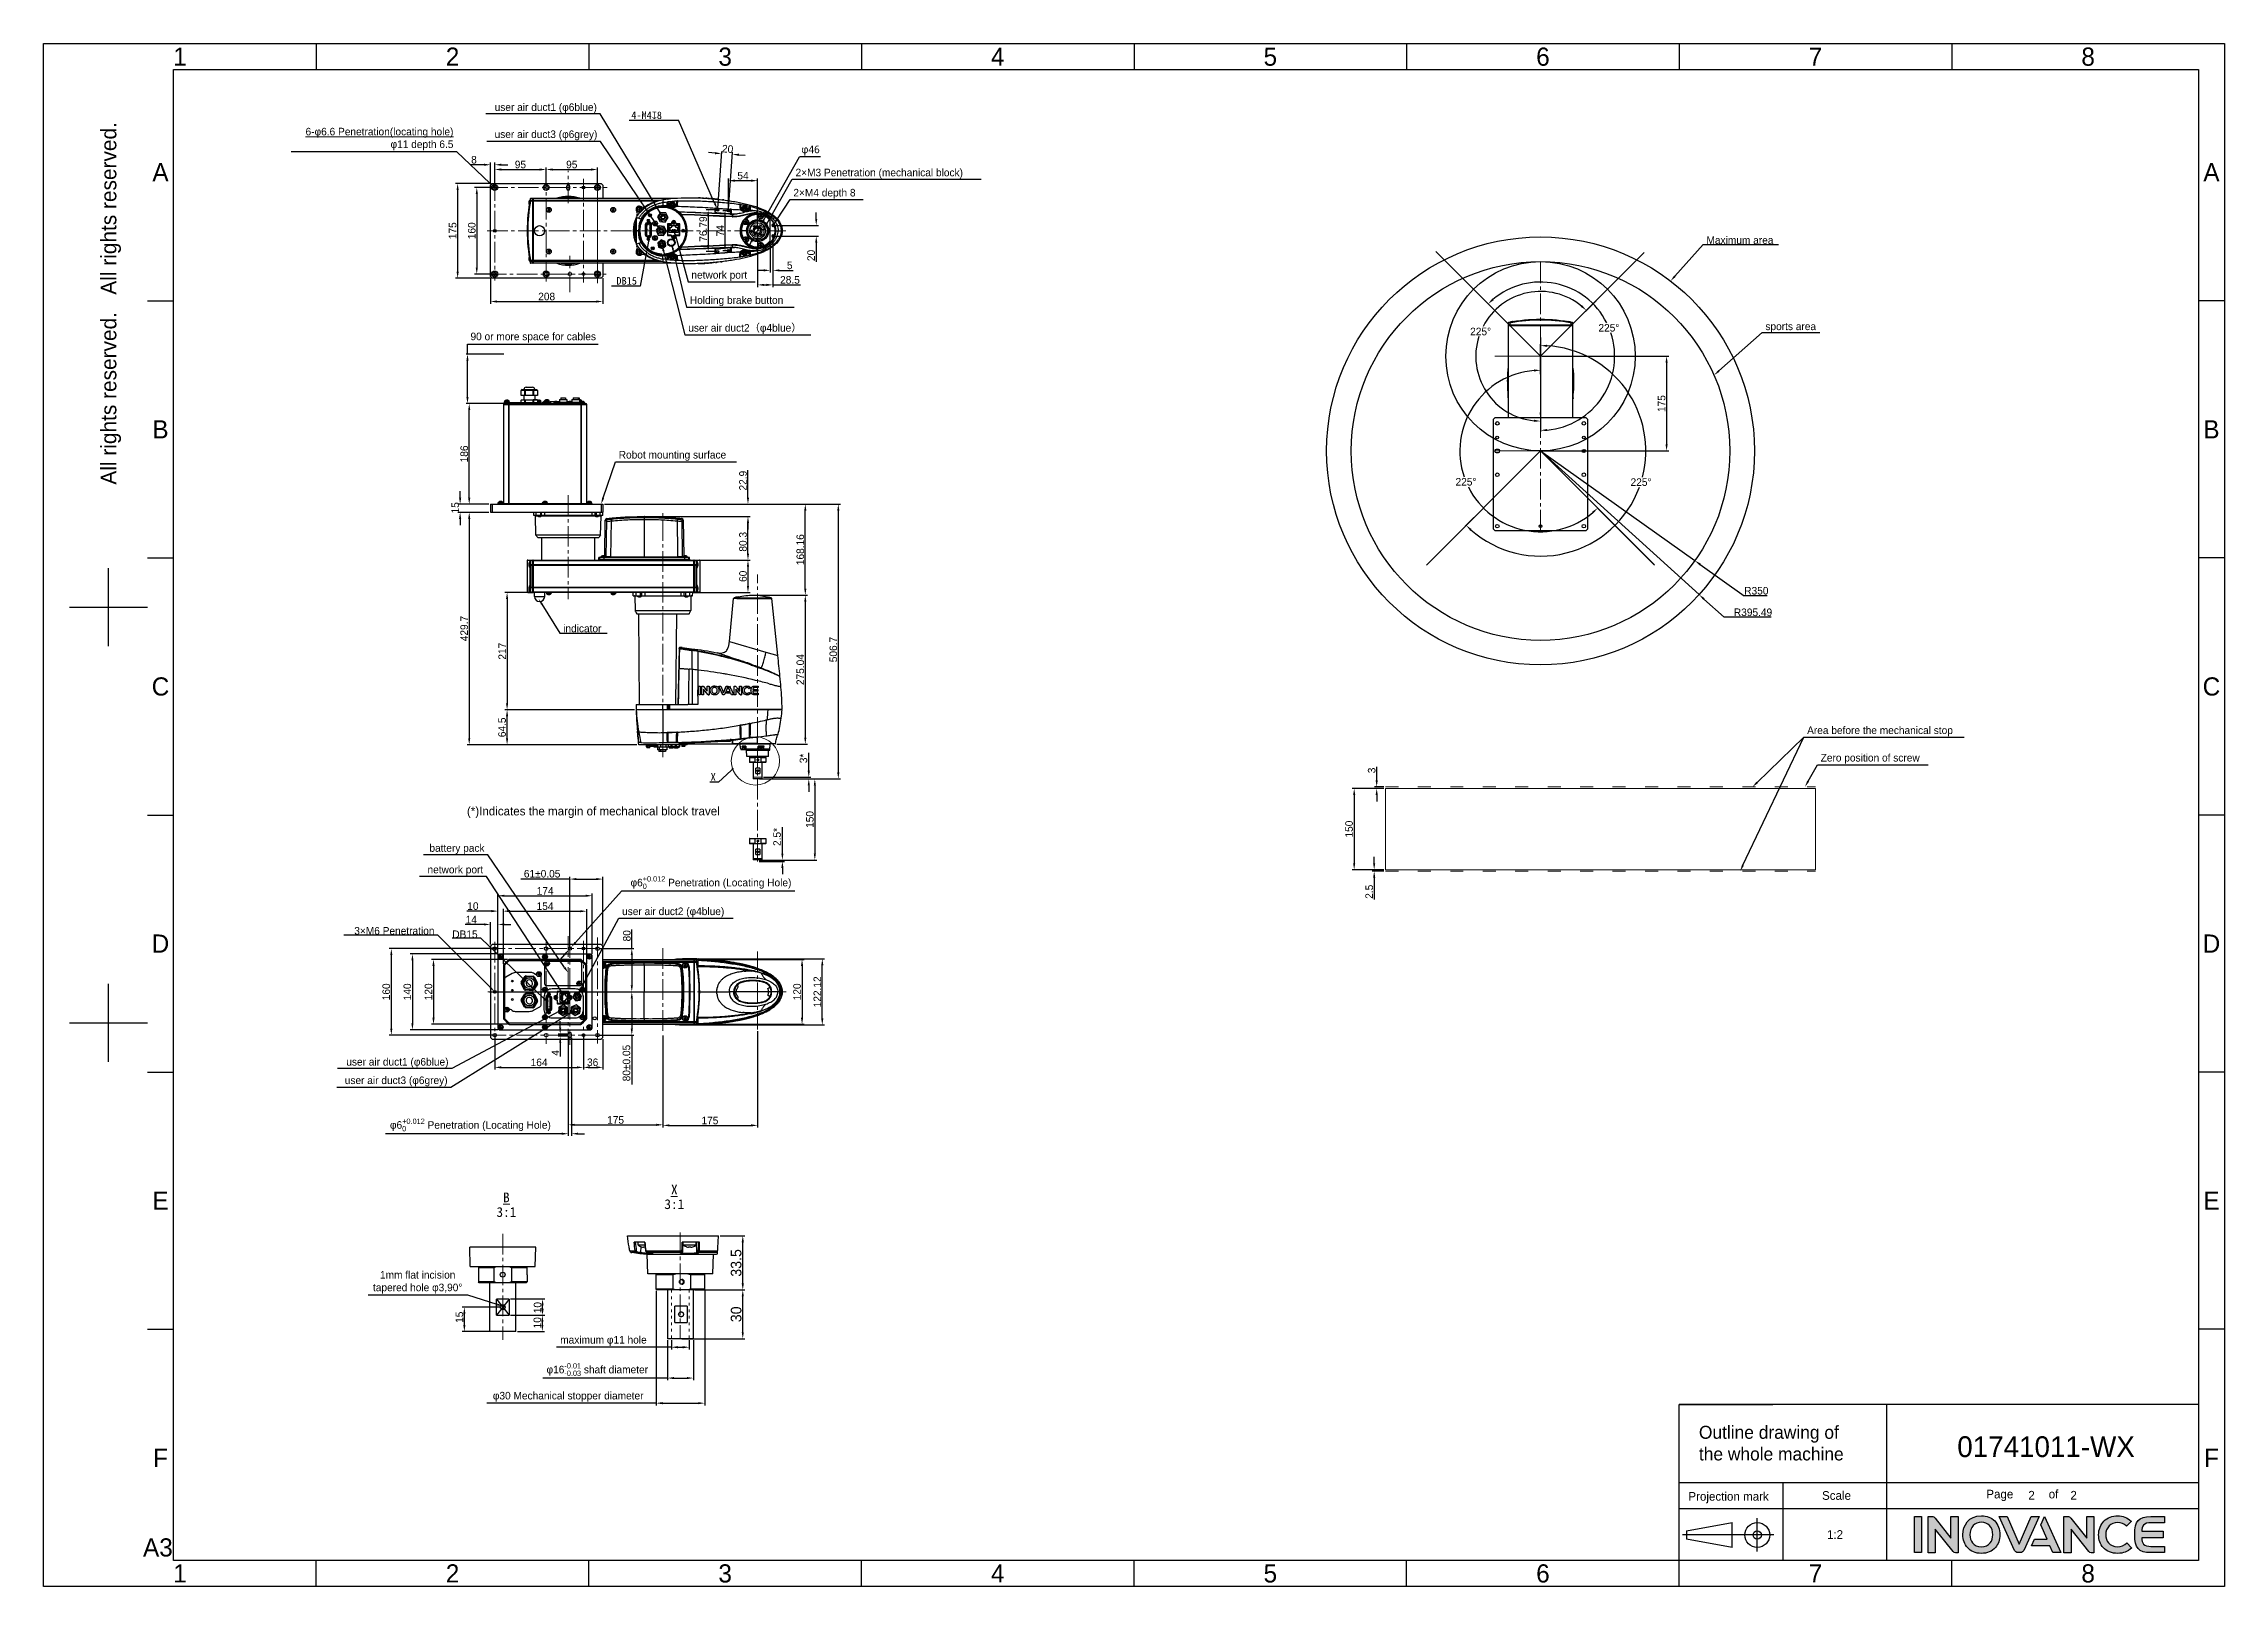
# Model space of a CAD drawing. Header units: millimetres. Extents: x 4086 to 8300, y 123 to 1549.
# Drawn here: x 6284 to 8300, y 124 to 1549 of the extents above; entities that cross this region are included whole.
import ezdxf
from ezdxf import colors
from ezdxf.entities.mleader import LeaderData, LeaderLine
from ezdxf.enums import TextEntityAlignment as Align
from ezdxf.math import Vec2, Vec3

# ---------------------------------------------------------------- set-up
doc = ezdxf.new("R2010")
doc.units = ezdxf.units.MM
doc.linetypes.add('ACAD_ISO03W100', pattern=[30, 12, -18])
doc.linetypes.add('CENTER2', pattern=[28.575, 19.05, -3.175, 3.175, -3.175])
doc.layers.add('00_COMPONENTS', color=7, linetype='Continuous')
doc.layers.add('logo-蓝色', color=7, linetype='Continuous', true_color=0x008ccf)
for name, color, linetype, lineweight in [('中心线层', 7, 'CENTER2', 0), ('标注层', 7, 'Continuous', 0), ('细线层', 7, 'Continuous', 0), ('虚线层', 7, 'ACAD_ISO03W100', 0)]:
    doc.layers.add(name, color=color, linetype=linetype, lineweight=lineweight)
doc.styles.get("Standard").update_dxf_attribs({"font": 'simsun.ttc'})
doc.styles.add('思源黑', font='SourceHanSansCN-Normal.ttf')
doc.dimstyles.new('半径标注', dxfattribs={"dimtxt": 7, "dimasz": 6, "dimexe": 1.25, "dimexo": 0.625, "dimgap": 1, "dimtad": 1, "dimtoh": 1, "dimlfac": 2, "dimdsep": 46, "dimtxsty": '思源黑', "dimcen": 2.5, "dimadec": 0, "dimazin": 0, "dimtfac": 1, "dimtmove": 0, "dimatfit": 3, "dimfxl": 1, "dimarcsym": 0})
doc.dimstyles.new('尺寸标注_细节_1_2比例', dxfattribs={"dimtxt": 7, "dimasz": 6, "dimexe": 2, "dimexo": 1.5, "dimgap": 1, "dimtad": 1, "dimlfac": 2, "dimdsep": 46, "dimtxsty": '思源黑', "dimcen": 0.09, "dimadec": 0, "dimazin": 0, "dimtp": 0.01, "dimtm": 0.01, "dimtfac": 1, "dimtofl": 0, "dimtmove": 0, "dimatfit": 3, "dimfxl": 1, "dimtolj": 1, "dimarcsym": 0})
doc.dimstyles.new('角度标注', dxfattribs={"dimtxt": 7, "dimasz": 6, "dimexe": 1.25, "dimexo": 0.625, "dimgap": 1, "dimtad": 1, "dimtih": 1, "dimtoh": 1, "dimdsep": 46, "dimtxsty": '思源黑', "dimcen": 2.5, "dimadec": 0, "dimazin": 0, "dimtfac": 1, "dimtmove": 0, "dimatfit": 3, "dimfxl": 1, "dimarcsym": 0})

msp = doc.modelspace()

# ---------------------------------------------------------------- texts
at = {"layer": '标注层', "insert": (6675.0151, 844.0504), "char_height": 8, "width": 291.518636, "attachment_point": 1}
msp.add_mtext('{\\fSource Han Sans CN Normal|b0|i0|c134|p34;(*)\\C7;Indicates the margin of mechanical block travel}', dxfattribs=at)
at = {"layer": '细线层', "color": 7, "linetype": 'Continuous', "char_height": 9, "attachment_point": 2, "line_spacing_factor": 0.9}
for s, insert, width in [('\\pxqc;{\\LB} \\P3:1', (6711.4596, 487.5751), 16.850365), ('\\pxqc;{\\LX} \\P3:1', (6866.6988, 494.8124), 11.233577)]:
    msp.add_mtext(s, dxfattribs=dict(at, insert=insert, width=width))

# ---------------------------------------------------------------- blocks, each defined once
blk = doc.blocks.new('1')
at = {"layer": 'logo-蓝色'}
h = blk.add_hatch(color=256, dxfattribs=at)
h.dxf.hatch_style = 1
edge = h.paths.add_edge_path()
edge.add_spline(control_points=[(8013.2, 154.8), (8013.2, 154.8), (8019.8, 154.8), (8019.8, 154.8), (8019.8, 154.8), (8019.8, 154.8), (8019.8, 188.2), (8019.8, 188.2), (8019.8, 188.2), (8019.8, 188.2), (8013.2, 188.2), (8013.2, 188.2), (8013.2, 188.2), (8013.2, 188.2), (8013.2, 154.8), (8013.2, 154.8)], knot_values=[0, 0, 0, 0, 0.25, 0.25, 0.25, 0.25, 0.5, 0.5, 0.5, 0.5, 0.75, 0.75, 0.75, 0.75, 1, 1, 1, 1], degree=3, periodic=1)
h = blk.add_hatch(color=256, dxfattribs=at)
h.dxf.hatch_style = 1
edge = h.paths.add_edge_path()
edge.add_spline(control_points=[(8046.9, 188.2), (8046.9, 188.2), (8046.9, 168.1), (8046.9, 168.1), (8046.9, 168.1), (8046.9, 168.1), (8032.2, 186.7), (8032.2, 186.7), (8032.2, 186.7), (8031.5, 187.6), (8030.5, 188.2), (8029.3, 188.2), (8029.3, 188.2), (8029.3, 188.2), (8025.7, 188.2), (8025.7, 188.2), (8025.7, 188.2), (8025.7, 188.2), (8025.7, 154.7), (8025.7, 154.7), (8025.7, 154.7), (8025.7, 154.7), (8032.4, 154.7), (8032.4, 154.7), (8032.4, 154.7), (8032.4, 154.7), (8032.4, 176.6), (8032.4, 176.6), (8032.4, 176.6), (8032.4, 176.6), (8048.9, 155.8), (8048.9, 155.8), (8048.9, 155.8), (8049.4, 155.1), (8050.1, 154.7), (8051, 154.7), (8051, 154.7), (8051, 154.7), (8053.6, 154.7), (8053.6, 154.7), (8053.6, 154.7), (8053.6, 154.7), (8053.6, 188.2), (8053.6, 188.2), (8053.6, 188.2), (8053.6, 188.2), (8046.9, 188.2), (8046.9, 188.2)], knot_values=[0, 0, 0, 0, 0.083333, 0.083333, 0.083333, 0.083333, 0.166667, 0.166667, 0.166667, 0.166667, 0.25, 0.25, 0.25, 0.25, 0.333333, 0.333333, 0.333333, 0.333333, 0.416667, 0.416667, 0.416667, 0.416667, 0.5, 0.5, 0.5, 0.5, 0.583333, 0.583333, 0.583333, 0.583333, 0.666667, 0.666667, 0.666667, 0.666667, 0.75, 0.75, 0.75, 0.75, 0.833333, 0.833333, 0.833333, 0.833333, 0.916667, 0.916667, 0.916667, 0.916667, 1, 1, 1, 1], degree=3, periodic=1)
h = blk.add_hatch(color=256, dxfattribs=at)
h.dxf.hatch_style = 1
edge = h.paths.add_edge_path(flags=16)
edge.add_spline(control_points=[(8067.5, 179.9), (8069.4, 181.8), (8072, 182.8), (8075, 182.8), (8075, 182.8), (8078.1, 182.8), (8080.6, 181.9), (8082.5, 180), (8082.5, 180), (8084.5, 177.9), (8085.7, 174.7), (8085.6, 171.3), (8085.6, 171.3), (8085.5, 165.9), (8082.7, 160.2), (8075, 160.2), (8075, 160.2), (8067.4, 160.2), (8064.5, 165.9), (8064.4, 171.2), (8064.4, 171.2), (8064.3, 174.6), (8065.5, 177.8), (8067.5, 179.9)], knot_values=[0, 0, 0, 0, 0.166667, 0.166667, 0.166667, 0.166667, 0.333333, 0.333333, 0.333333, 0.333333, 0.5, 0.5, 0.5, 0.5, 0.666667, 0.666667, 0.666667, 0.666667, 0.833333, 0.833333, 0.833333, 0.833333, 1, 1, 1, 1], degree=3, periodic=0)
edge = h.paths.add_edge_path()
edge.add_spline(control_points=[(8075, 188.9), (8063.2, 188.9), (8057.9, 179.8), (8057.9, 171.3), (8057.9, 171.3), (8057.9, 166.7), (8059.4, 162.5), (8062.1, 159.4), (8062.1, 159.4), (8065.1, 155.9), (8069.6, 154.1), (8075, 154.1), (8075, 154.1), (8080.4, 154.1), (8084.9, 155.9), (8088, 159.5), (8088, 159.5), (8090.6, 162.5), (8092.1, 166.8), (8092.2, 171.3), (8092.2, 171.3), (8092.2, 176.3), (8090.4, 180.9), (8087.3, 184.1), (8087.3, 184.1), (8084.2, 187.3), (8080, 188.9), (8075, 188.9)], knot_values=[0, 0, 0, 0, 0.142857, 0.142857, 0.142857, 0.142857, 0.285714, 0.285714, 0.285714, 0.285714, 0.428571, 0.428571, 0.428571, 0.428571, 0.571429, 0.571429, 0.571429, 0.571429, 0.714286, 0.714286, 0.714286, 0.714286, 0.857143, 0.857143, 0.857143, 0.857143, 1, 1, 1, 1], degree=3, periodic=0)
h = blk.add_hatch(color=256, dxfattribs=at)
h.dxf.hatch_style = 1
edge = h.paths.add_edge_path()
edge.add_spline(control_points=[(8120.9, 188.2), (8120.9, 188.2), (8110, 162.7), (8110, 162.7), (8110, 162.7), (8110, 162.7), (8099, 188.2), (8099, 188.2), (8099, 188.2), (8099, 188.2), (8091.6, 188.2), (8091.6, 188.2), (8091.6, 188.2), (8091.6, 188.2), (8105.6, 156.9), (8105.6, 156.9), (8105.6, 156.9), (8106.2, 155.7), (8107.5, 154.8), (8108.9, 154.8), (8108.9, 154.8), (8108.9, 154.8), (8108.9, 154.8), (8108.9, 154.8), (8108.9, 154.8), (8108.9, 154.8), (8111, 154.8), (8111, 154.8), (8111, 154.8), (8111, 154.8), (8111, 154.8), (8111, 154.8), (8111, 154.8), (8112.5, 154.8), (8113.7, 155.7), (8114.3, 156.9), (8114.3, 156.9), (8114.3, 156.9), (8128.3, 188.2), (8128.3, 188.2), (8128.3, 188.2), (8128.3, 188.2), (8120.9, 188.2), (8120.9, 188.2)], knot_values=[0, 0, 0, 0, 0.090909, 0.090909, 0.090909, 0.090909, 0.181818, 0.181818, 0.181818, 0.181818, 0.272727, 0.272727, 0.272727, 0.272727, 0.363636, 0.363636, 0.363636, 0.363636, 0.454545, 0.454545, 0.454545, 0.454545, 0.545455, 0.545455, 0.545455, 0.545455, 0.636364, 0.636364, 0.636364, 0.636364, 0.727273, 0.727273, 0.727273, 0.727273, 0.818182, 0.818182, 0.818182, 0.818182, 0.909091, 0.909091, 0.909091, 0.909091, 1, 1, 1, 1], degree=3, periodic=1)
h = blk.add_hatch(color=256, dxfattribs=at)
h.dxf.hatch_style = 1
edge = h.paths.add_edge_path()
edge.add_spline(control_points=[(8133.5, 188.2), (8133.5, 188.2), (8130, 180.4), (8130, 180.4), (8130, 180.4), (8130, 180.4), (8135.7, 167.2), (8135.7, 167.2), (8135.7, 167.2), (8135.7, 167.2), (8124.1, 167.2), (8124.1, 167.2), (8124.1, 167.2), (8124.1, 167.2), (8121.3, 161), (8121.3, 161), (8121.3, 161), (8121.3, 161), (8138.4, 161), (8138.4, 161), (8138.4, 161), (8138.4, 161), (8141.2, 154.8), (8141.2, 154.8), (8141.2, 154.8), (8141.2, 154.8), (8148.4, 154.8), (8148.4, 154.8), (8148.4, 154.8), (8148.4, 154.8), (8133.5, 188.2), (8133.5, 188.2)], knot_values=[0, 0, 0, 0, 0.125, 0.125, 0.125, 0.125, 0.25, 0.25, 0.25, 0.25, 0.375, 0.375, 0.375, 0.375, 0.5, 0.5, 0.5, 0.5, 0.625, 0.625, 0.625, 0.625, 0.75, 0.75, 0.75, 0.75, 0.875, 0.875, 0.875, 0.875, 1, 1, 1, 1], degree=3, periodic=1)
h = blk.add_hatch(color=256, dxfattribs=at)
h.dxf.hatch_style = 1
edge = h.paths.add_edge_path()
edge.add_spline(control_points=[(8172.4, 188.2), (8172.4, 188.2), (8172.4, 168.1), (8172.4, 168.1), (8172.4, 168.1), (8172.4, 168.1), (8157.7, 186.7), (8157.7, 186.7), (8157.7, 186.7), (8157, 187.6), (8156, 188.2), (8154.8, 188.2), (8154.8, 188.2), (8154.8, 188.2), (8151.2, 188.2), (8151.2, 188.2), (8151.2, 188.2), (8151.2, 188.2), (8151.2, 154.7), (8151.2, 154.7), (8151.2, 154.7), (8151.2, 154.7), (8157.9, 154.7), (8157.9, 154.7), (8157.9, 154.7), (8157.9, 154.7), (8157.9, 176.6), (8157.9, 176.6), (8157.9, 176.6), (8157.9, 176.6), (8174.4, 155.8), (8174.4, 155.8), (8174.4, 155.8), (8174.9, 155.1), (8175.6, 154.7), (8176.5, 154.7), (8176.5, 154.7), (8176.5, 154.7), (8179.1, 154.7), (8179.1, 154.7), (8179.1, 154.7), (8179.1, 154.7), (8179.1, 188.2), (8179.1, 188.2), (8179.1, 188.2), (8179.1, 188.2), (8172.4, 188.2), (8172.4, 188.2)], knot_values=[0, 0, 0, 0, 0.083333, 0.083333, 0.083333, 0.083333, 0.166667, 0.166667, 0.166667, 0.166667, 0.25, 0.25, 0.25, 0.25, 0.333333, 0.333333, 0.333333, 0.333333, 0.416667, 0.416667, 0.416667, 0.416667, 0.5, 0.5, 0.5, 0.5, 0.583333, 0.583333, 0.583333, 0.583333, 0.666667, 0.666667, 0.666667, 0.666667, 0.75, 0.75, 0.75, 0.75, 0.833333, 0.833333, 0.833333, 0.833333, 0.916667, 0.916667, 0.916667, 0.916667, 1, 1, 1, 1], degree=3, periodic=1)
h = blk.add_hatch(color=256, dxfattribs=at)
h.dxf.hatch_style = 1
edge = h.paths.add_edge_path()
edge.add_spline(control_points=[(8209.2, 163.6), (8207.2, 161.6), (8204.1, 160.3), (8201.1, 160.3), (8201.1, 160.3), (8193, 160.3), (8190, 166), (8190, 171.3), (8190, 171.3), (8189.9, 174.5), (8191.1, 177.5), (8193.1, 179.5), (8193.1, 179.5), (8195.1, 181.5), (8197.8, 182.5), (8201.1, 182.5), (8201.1, 182.5), (8204.1, 182.5), (8206.9, 181.5), (8208.9, 179.5), (8208.9, 179.5), (8208.9, 179.5), (8209.1, 179.3), (8209.1, 179.3), (8209.1, 179.3), (8209.1, 179.3), (8213.5, 183.6), (8213.5, 183.6), (8213.5, 183.6), (8213.5, 183.6), (8213.4, 183.8), (8213.4, 183.8), (8213.4, 183.8), (8210, 187.1), (8205.7, 188.9), (8201.1, 188.9), (8201.1, 188.9), (8195.9, 188.9), (8191.5, 187.2), (8188.3, 184), (8188.3, 184), (8185.2, 180.8), (8183.4, 176.2), (8183.4, 171.3), (8183.4, 171.3), (8183.4, 166.7), (8184.9, 162.5), (8187.6, 159.4), (8187.6, 159.4), (8190.8, 155.9), (8195.4, 154.1), (8201.1, 154.1), (8201.1, 154.1), (8206.1, 154.1), (8210.5, 155.8), (8213.8, 159), (8213.8, 159), (8213.8, 159), (8213.9, 159.2), (8213.9, 159.2), (8213.9, 159.2), (8213.9, 159.2), (8209.4, 163.8), (8209.4, 163.8), (8209.4, 163.8), (8209.4, 163.8), (8209.2, 163.6), (8209.2, 163.6)], knot_values=[0, 0, 0, 0, 0.058824, 0.058824, 0.058824, 0.058824, 0.117647, 0.117647, 0.117647, 0.117647, 0.176471, 0.176471, 0.176471, 0.176471, 0.235294, 0.235294, 0.235294, 0.235294, 0.294118, 0.294118, 0.294118, 0.294118, 0.352941, 0.352941, 0.352941, 0.352941, 0.411765, 0.411765, 0.411765, 0.411765, 0.470588, 0.470588, 0.470588, 0.470588, 0.529412, 0.529412, 0.529412, 0.529412, 0.588235, 0.588235, 0.588235, 0.588235, 0.647059, 0.647059, 0.647059, 0.647059, 0.705882, 0.705882, 0.705882, 0.705882, 0.764706, 0.764706, 0.764706, 0.764706, 0.823529, 0.823529, 0.823529, 0.823529, 0.882353, 0.882353, 0.882353, 0.882353, 0.941176, 0.941176, 0.941176, 0.941176, 1, 1, 1, 1], degree=3, periodic=0)
h = blk.add_hatch(color=256, dxfattribs=at)
h.dxf.hatch_style = 1
edge = h.paths.add_edge_path()
edge.add_spline(control_points=[(8231.8, 182.4), (8231.8, 182.4), (8244.3, 182.4), (8244.3, 182.4), (8244.3, 182.4), (8244.3, 182.4), (8244.3, 188.2), (8244.3, 188.2), (8244.3, 188.2), (8244.3, 188.2), (8231.7, 188.2), (8231.7, 188.2), (8231.7, 188.2), (8220, 188.2), (8216.8, 183.7), (8216.8, 171.9), (8216.8, 171.9), (8216.8, 171.9), (8216.8, 171.5), (8216.8, 171.5), (8216.8, 171.5), (8216.8, 171.5), (8216.8, 171.5), (8216.8, 171.5), (8216.8, 171.5), (8216.8, 171.5), (8216.8, 171.5), (8216.8, 171.5), (8216.8, 171.5), (8216.8, 171.5), (8216.8, 171.5), (8216.8, 171.5), (8216.8, 171.5), (8216.8, 171.5), (8216.8, 171), (8216.8, 171), (8216.8, 171), (8216.8, 159.2), (8220, 154.8), (8231.7, 154.8), (8231.7, 154.8), (8231.7, 154.8), (8244.3, 154.8), (8244.3, 154.8), (8244.3, 154.8), (8244.3, 154.8), (8244.3, 160.6), (8244.3, 160.6), (8244.3, 160.6), (8244.3, 160.6), (8231.8, 160.6), (8231.8, 160.6), (8231.8, 160.6), (8228.8, 160.6), (8226.4, 161.1), (8225, 162.7), (8225, 162.7), (8223.9, 164), (8223.4, 166), (8223.3, 168.4), (8223.3, 168.4), (8223.3, 168.4), (8243.2, 168.4), (8243.2, 168.4), (8243.2, 168.4), (8243.2, 168.4), (8243.2, 171.5), (8243.2, 171.5), (8243.2, 171.5), (8243.2, 171.5), (8243.2, 174.6), (8243.2, 174.6), (8243.2, 174.6), (8243.2, 174.6), (8223.3, 174.6), (8223.3, 174.6), (8223.3, 174.6), (8223.4, 176.9), (8223.9, 178.9), (8225, 180.2), (8225, 180.2), (8226.4, 181.8), (8228.8, 182.4), (8231.8, 182.4)], knot_values=[0, 0, 0, 0, 0.047619, 0.047619, 0.047619, 0.047619, 0.095238, 0.095238, 0.095238, 0.095238, 0.142857, 0.142857, 0.142857, 0.142857, 0.190476, 0.190476, 0.190476, 0.190476, 0.238095, 0.238095, 0.238095, 0.238095, 0.285714, 0.285714, 0.285714, 0.285714, 0.333333, 0.333333, 0.333333, 0.333333, 0.380952, 0.380952, 0.380952, 0.380952, 0.428571, 0.428571, 0.428571, 0.428571, 0.47619, 0.47619, 0.47619, 0.47619, 0.52381, 0.52381, 0.52381, 0.52381, 0.571429, 0.571429, 0.571429, 0.571429, 0.619048, 0.619048, 0.619048, 0.619048, 0.666667, 0.666667, 0.666667, 0.666667, 0.714286, 0.714286, 0.714286, 0.714286, 0.761905, 0.761905, 0.761905, 0.761905, 0.809524, 0.809524, 0.809524, 0.809524, 0.857143, 0.857143, 0.857143, 0.857143, 0.904762, 0.904762, 0.904762, 0.904762, 0.952381, 0.952381, 0.952381, 0.952381, 1, 1, 1, 1], degree=3, periodic=0)
at = {"color": 2}
for p, q in [((6535.7, 1549.2), (6535.7, 1525.2)), ((6787.7, 1549.2), (6787.7, 1525.2)), ((7039.7, 1549.2), (7039.7, 1525.2)), ((7291.7, 1549.2), (7291.7, 1525.2)), ((7543.7, 1549.2), (7543.7, 1525.2)), ((7795.7, 1549.2), (7795.7, 1525.2)), ((8047.7, 1549.2), (8047.7, 1525.2)), ((6379.7, 1311.6), (6403.7, 1311.6)), ((8299.7, 1311.6), (8275.7, 1311.6)), ((6379.7, 1074), (6403.7, 1074)), ((8299.7, 1074), (8275.7, 1074)), ((6343.7, 992.4), (6343.7, 1064.4)), ((6307.7, 1028.4), (6379.7, 1028.4)), ((6379.7, 836.4), (6403.7, 836.4)), ((8299.7, 836.4), (8275.7, 836.4)), ((6343.7, 608.4), (6343.7, 680.4)), ((6307.7, 644.4), (6379.7, 644.4)), ((6379.7, 598.8), (6403.7, 598.8)), ((8299.7, 598.8), (8275.7, 598.8)), ((6379.7, 361.2), (6403.7, 361.2)), ((8299.7, 361.2), (8275.7, 361.2)), ((8275.7, 291.6), (7795.7, 291.6)), ((7795.7, 147.6), (7795.7, 291.6)), ((7795.7, 291.6), (7882.1, 291.6)), ((7987.7, 147.6), (7987.7, 291.6)), ((7795.7, 147.6), (7795.7, 219.6)), ((7795.7, 219.6), (7882.1, 219.6)), ((7795.7, 219.6), (8275.7, 219.6)), ((7891.7, 147.6), (7891.7, 219.6)), ((7795.7, 195.6), (7987.7, 195.6)), ((7802.5, 175), (7844.7, 182.6)), ((7844.7, 159.6), (7844.7, 182.6)), ((7867.8, 155.8), (7867.8, 186.5)), ((7883.1, 171.1), (7798.6, 171.1)), ((7802.5, 175), (7802.5, 167.3)), ((7844.7, 159.6), (7802.5, 167.3)), ((6535.7, 123.6), (6535.7, 147.6)), ((6787.7, 123.6), (6787.7, 147.6)), ((7039.7, 123.6), (7039.7, 147.6)), ((7291.7, 123.6), (7291.7, 147.6)), ((7543.7, 123.6), (7543.7, 147.6)), ((7795.7, 123.6), (7795.7, 147.6)), ((8047.7, 123.6), (8047.7, 147.6))]:
    blk.add_line(p, q, dxfattribs=at)
for points in [[(6283.7, 123.6), (6283.7, 1549.2), (8299.7, 1549.2), (8299.7, 123.6)], [(6403.7, 147.6), (6403.7, 1525.2), (8275.7, 1525.2), (8275.7, 147.6)], [(7987.7, 195.6), (8275.7, 195.6), (8275.7, 147.6), (7987.7, 147.6)]]:
    blk.add_lwpolyline(points, close=True, dxfattribs=at)
for radius in [11.5, 3.84]:
    blk.add_circle((7867.8, 171.1), radius, dxfattribs=at)
at = {"layer": 'logo-蓝色'}
for points, knots in [([(8013.2, 154.8), (8013.2, 154.8), (8019.8, 154.8), (8019.8, 154.8), (8019.8, 154.8), (8019.8, 154.8), (8019.8, 188.2), (8019.8, 188.2), (8019.8, 188.2), (8019.8, 188.2), (8013.2, 188.2), (8013.2, 188.2), (8013.2, 188.2), (8013.2, 188.2), (8013.2, 154.8), (8013.2, 154.8)], [0, 0, 0, 0, 0.25, 0.25, 0.25, 0.25, 0.5, 0.5, 0.5, 0.5, 0.75, 0.75, 0.75, 0.75, 1, 1, 1, 1]), ([(8046.9, 188.2), (8046.9, 188.2), (8046.9, 168.1), (8046.9, 168.1), (8046.9, 168.1), (8046.9, 168.1), (8032.2, 186.7), (8032.2, 186.7), (8032.2, 186.7), (8031.5, 187.6), (8030.5, 188.2), (8029.3, 188.2), (8029.3, 188.2), (8029.3, 188.2), (8025.7, 188.2), (8025.7, 188.2), (8025.7, 188.2), (8025.7, 188.2), (8025.7, 154.7), (8025.7, 154.7), (8025.7, 154.7), (8025.7, 154.7), (8032.4, 154.7), (8032.4, 154.7), (8032.4, 154.7), (8032.4, 154.7), (8032.4, 176.6), (8032.4, 176.6), (8032.4, 176.6), (8032.4, 176.6), (8048.9, 155.8), (8048.9, 155.8), (8048.9, 155.8), (8049.4, 155.1), (8050.1, 154.7), (8051, 154.7), (8051, 154.7), (8051, 154.7), (8053.6, 154.7), (8053.6, 154.7), (8053.6, 154.7), (8053.6, 154.7), (8053.6, 188.2), (8053.6, 188.2), (8053.6, 188.2), (8053.6, 188.2), (8046.9, 188.2), (8046.9, 188.2)], [0, 0, 0, 0, 0.083333, 0.083333, 0.083333, 0.083333, 0.166667, 0.166667, 0.166667, 0.166667, 0.25, 0.25, 0.25, 0.25, 0.333333, 0.333333, 0.333333, 0.333333, 0.416667, 0.416667, 0.416667, 0.416667, 0.5, 0.5, 0.5, 0.5, 0.583333, 0.583333, 0.583333, 0.583333, 0.666667, 0.666667, 0.666667, 0.666667, 0.75, 0.75, 0.75, 0.75, 0.833333, 0.833333, 0.833333, 0.833333, 0.916667, 0.916667, 0.916667, 0.916667, 1, 1, 1, 1]), ([(8075, 188.9), (8063.2, 188.9), (8057.9, 179.8), (8057.9, 171.3), (8057.9, 171.3), (8057.9, 166.7), (8059.4, 162.5), (8062.1, 159.4), (8062.1, 159.4), (8065.1, 155.9), (8069.6, 154.1), (8075, 154.1), (8075, 154.1), (8080.4, 154.1), (8084.9, 155.9), (8088, 159.5), (8088, 159.5), (8090.6, 162.5), (8092.1, 166.8), (8092.2, 171.3), (8092.2, 171.3), (8092.2, 176.3), (8090.4, 180.9), (8087.3, 184.1), (8087.3, 184.1), (8084.2, 187.3), (8080, 188.9), (8075, 188.9)], [0, 0, 0, 0, 0.142857, 0.142857, 0.142857, 0.142857, 0.285714, 0.285714, 0.285714, 0.285714, 0.428571, 0.428571, 0.428571, 0.428571, 0.571429, 0.571429, 0.571429, 0.571429, 0.714286, 0.714286, 0.714286, 0.714286, 0.857143, 0.857143, 0.857143, 0.857143, 1, 1, 1, 1]), ([(8067.5, 179.9), (8069.4, 181.8), (8072, 182.8), (8075, 182.8), (8075, 182.8), (8078.1, 182.8), (8080.6, 181.9), (8082.5, 180), (8082.5, 180), (8084.5, 177.9), (8085.7, 174.7), (8085.6, 171.3), (8085.6, 171.3), (8085.5, 165.9), (8082.7, 160.2), (8075, 160.2), (8075, 160.2), (8067.4, 160.2), (8064.5, 165.9), (8064.4, 171.2), (8064.4, 171.2), (8064.3, 174.6), (8065.5, 177.8), (8067.5, 179.9)], [0, 0, 0, 0, 0.166667, 0.166667, 0.166667, 0.166667, 0.333333, 0.333333, 0.333333, 0.333333, 0.5, 0.5, 0.5, 0.5, 0.666667, 0.666667, 0.666667, 0.666667, 0.833333, 0.833333, 0.833333, 0.833333, 1, 1, 1, 1]), ([(8120.9, 188.2), (8120.9, 188.2), (8110, 162.7), (8110, 162.7), (8110, 162.7), (8110, 162.7), (8099, 188.2), (8099, 188.2), (8099, 188.2), (8099, 188.2), (8091.6, 188.2), (8091.6, 188.2), (8091.6, 188.2), (8091.6, 188.2), (8105.6, 156.9), (8105.6, 156.9), (8105.6, 156.9), (8106.2, 155.7), (8107.5, 154.8), (8108.9, 154.8), (8108.9, 154.8), (8108.9, 154.8), (8108.9, 154.8), (8108.9, 154.8), (8108.9, 154.8), (8108.9, 154.8), (8111, 154.8), (8111, 154.8), (8111, 154.8), (8111, 154.8), (8111, 154.8), (8111, 154.8), (8111, 154.8), (8112.5, 154.8), (8113.7, 155.7), (8114.3, 156.9), (8114.3, 156.9), (8114.3, 156.9), (8128.3, 188.2), (8128.3, 188.2), (8128.3, 188.2), (8128.3, 188.2), (8120.9, 188.2), (8120.9, 188.2)], [0, 0, 0, 0, 0.090909, 0.090909, 0.090909, 0.090909, 0.181818, 0.181818, 0.181818, 0.181818, 0.272727, 0.272727, 0.272727, 0.272727, 0.363636, 0.363636, 0.363636, 0.363636, 0.454545, 0.454545, 0.454545, 0.454545, 0.545455, 0.545455, 0.545455, 0.545455, 0.636364, 0.636364, 0.636364, 0.636364, 0.727273, 0.727273, 0.727273, 0.727273, 0.818182, 0.818182, 0.818182, 0.818182, 0.909091, 0.909091, 0.909091, 0.909091, 1, 1, 1, 1]), ([(8133.5, 188.2), (8133.5, 188.2), (8130, 180.4), (8130, 180.4), (8130, 180.4), (8130, 180.4), (8135.7, 167.2), (8135.7, 167.2), (8135.7, 167.2), (8135.7, 167.2), (8124.1, 167.2), (8124.1, 167.2), (8124.1, 167.2), (8124.1, 167.2), (8121.3, 161), (8121.3, 161), (8121.3, 161), (8121.3, 161), (8138.4, 161), (8138.4, 161), (8138.4, 161), (8138.4, 161), (8141.2, 154.8), (8141.2, 154.8), (8141.2, 154.8), (8141.2, 154.8), (8148.4, 154.8), (8148.4, 154.8), (8148.4, 154.8), (8148.4, 154.8), (8133.5, 188.2), (8133.5, 188.2)], [0, 0, 0, 0, 0.125, 0.125, 0.125, 0.125, 0.25, 0.25, 0.25, 0.25, 0.375, 0.375, 0.375, 0.375, 0.5, 0.5, 0.5, 0.5, 0.625, 0.625, 0.625, 0.625, 0.75, 0.75, 0.75, 0.75, 0.875, 0.875, 0.875, 0.875, 1, 1, 1, 1]), ([(8172.4, 188.2), (8172.4, 188.2), (8172.4, 168.1), (8172.4, 168.1), (8172.4, 168.1), (8172.4, 168.1), (8157.7, 186.7), (8157.7, 186.7), (8157.7, 186.7), (8157, 187.6), (8156, 188.2), (8154.8, 188.2), (8154.8, 188.2), (8154.8, 188.2), (8151.2, 188.2), (8151.2, 188.2), (8151.2, 188.2), (8151.2, 188.2), (8151.2, 154.7), (8151.2, 154.7), (8151.2, 154.7), (8151.2, 154.7), (8157.9, 154.7), (8157.9, 154.7), (8157.9, 154.7), (8157.9, 154.7), (8157.9, 176.6), (8157.9, 176.6), (8157.9, 176.6), (8157.9, 176.6), (8174.4, 155.8), (8174.4, 155.8), (8174.4, 155.8), (8174.9, 155.1), (8175.6, 154.7), (8176.5, 154.7), (8176.5, 154.7), (8176.5, 154.7), (8179.1, 154.7), (8179.1, 154.7), (8179.1, 154.7), (8179.1, 154.7), (8179.1, 188.2), (8179.1, 188.2), (8179.1, 188.2), (8179.1, 188.2), (8172.4, 188.2), (8172.4, 188.2)], [0, 0, 0, 0, 0.083333, 0.083333, 0.083333, 0.083333, 0.166667, 0.166667, 0.166667, 0.166667, 0.25, 0.25, 0.25, 0.25, 0.333333, 0.333333, 0.333333, 0.333333, 0.416667, 0.416667, 0.416667, 0.416667, 0.5, 0.5, 0.5, 0.5, 0.583333, 0.583333, 0.583333, 0.583333, 0.666667, 0.666667, 0.666667, 0.666667, 0.75, 0.75, 0.75, 0.75, 0.833333, 0.833333, 0.833333, 0.833333, 0.916667, 0.916667, 0.916667, 0.916667, 1, 1, 1, 1]), ([(8209.2, 163.6), (8207.2, 161.6), (8204.1, 160.3), (8201.1, 160.3), (8201.1, 160.3), (8193, 160.3), (8190, 166), (8190, 171.3), (8190, 171.3), (8189.9, 174.5), (8191.1, 177.5), (8193.1, 179.5), (8193.1, 179.5), (8195.1, 181.5), (8197.8, 182.5), (8201.1, 182.5), (8201.1, 182.5), (8204.1, 182.5), (8206.9, 181.5), (8208.9, 179.5), (8208.9, 179.5), (8208.9, 179.5), (8209.1, 179.3), (8209.1, 179.3), (8209.1, 179.3), (8209.1, 179.3), (8213.5, 183.6), (8213.5, 183.6), (8213.5, 183.6), (8213.5, 183.6), (8213.4, 183.8), (8213.4, 183.8), (8213.4, 183.8), (8210, 187.1), (8205.7, 188.9), (8201.1, 188.9), (8201.1, 188.9), (8195.9, 188.9), (8191.5, 187.2), (8188.3, 184), (8188.3, 184), (8185.2, 180.8), (8183.4, 176.2), (8183.4, 171.3), (8183.4, 171.3), (8183.4, 166.7), (8184.9, 162.5), (8187.6, 159.4), (8187.6, 159.4), (8190.8, 155.9), (8195.4, 154.1), (8201.1, 154.1), (8201.1, 154.1), (8206.1, 154.1), (8210.5, 155.8), (8213.8, 159), (8213.8, 159), (8213.8, 159), (8213.9, 159.2), (8213.9, 159.2), (8213.9, 159.2), (8213.9, 159.2), (8209.4, 163.8), (8209.4, 163.8), (8209.4, 163.8), (8209.4, 163.8), (8209.2, 163.6), (8209.2, 163.6)], [0, 0, 0, 0, 0.058824, 0.058824, 0.058824, 0.058824, 0.117647, 0.117647, 0.117647, 0.117647, 0.176471, 0.176471, 0.176471, 0.176471, 0.235294, 0.235294, 0.235294, 0.235294, 0.294118, 0.294118, 0.294118, 0.294118, 0.352941, 0.352941, 0.352941, 0.352941, 0.411765, 0.411765, 0.411765, 0.411765, 0.470588, 0.470588, 0.470588, 0.470588, 0.529412, 0.529412, 0.529412, 0.529412, 0.588235, 0.588235, 0.588235, 0.588235, 0.647059, 0.647059, 0.647059, 0.647059, 0.705882, 0.705882, 0.705882, 0.705882, 0.764706, 0.764706, 0.764706, 0.764706, 0.823529, 0.823529, 0.823529, 0.823529, 0.882353, 0.882353, 0.882353, 0.882353, 0.941176, 0.941176, 0.941176, 0.941176, 1, 1, 1, 1]), ([(8231.8, 182.4), (8231.8, 182.4), (8244.3, 182.4), (8244.3, 182.4), (8244.3, 182.4), (8244.3, 182.4), (8244.3, 188.2), (8244.3, 188.2), (8244.3, 188.2), (8244.3, 188.2), (8231.7, 188.2), (8231.7, 188.2), (8231.7, 188.2), (8220, 188.2), (8216.8, 183.7), (8216.8, 171.9), (8216.8, 171.9), (8216.8, 171.9), (8216.8, 171.5), (8216.8, 171.5), (8216.8, 171.5), (8216.8, 171.5), (8216.8, 171.5), (8216.8, 171.5), (8216.8, 171.5), (8216.8, 171.5), (8216.8, 171.5), (8216.8, 171.5), (8216.8, 171.5), (8216.8, 171.5), (8216.8, 171.5), (8216.8, 171.5), (8216.8, 171.5), (8216.8, 171.5), (8216.8, 171), (8216.8, 171), (8216.8, 171), (8216.8, 159.2), (8220, 154.8), (8231.7, 154.8), (8231.7, 154.8), (8231.7, 154.8), (8244.3, 154.8), (8244.3, 154.8), (8244.3, 154.8), (8244.3, 154.8), (8244.3, 160.6), (8244.3, 160.6), (8244.3, 160.6), (8244.3, 160.6), (8231.8, 160.6), (8231.8, 160.6), (8231.8, 160.6), (8228.8, 160.6), (8226.4, 161.1), (8225, 162.7), (8225, 162.7), (8223.9, 164), (8223.4, 166), (8223.3, 168.4), (8223.3, 168.4), (8223.3, 168.4), (8243.2, 168.4), (8243.2, 168.4), (8243.2, 168.4), (8243.2, 168.4), (8243.2, 171.5), (8243.2, 171.5), (8243.2, 171.5), (8243.2, 171.5), (8243.2, 174.6), (8243.2, 174.6), (8243.2, 174.6), (8243.2, 174.6), (8223.3, 174.6), (8223.3, 174.6), (8223.3, 174.6), (8223.4, 176.9), (8223.9, 178.9), (8225, 180.2), (8225, 180.2), (8226.4, 181.8), (8228.8, 182.4), (8231.8, 182.4)], [0, 0, 0, 0, 0.047619, 0.047619, 0.047619, 0.047619, 0.095238, 0.095238, 0.095238, 0.095238, 0.142857, 0.142857, 0.142857, 0.142857, 0.190476, 0.190476, 0.190476, 0.190476, 0.238095, 0.238095, 0.238095, 0.238095, 0.285714, 0.285714, 0.285714, 0.285714, 0.333333, 0.333333, 0.333333, 0.333333, 0.380952, 0.380952, 0.380952, 0.380952, 0.428571, 0.428571, 0.428571, 0.428571, 0.47619, 0.47619, 0.47619, 0.47619, 0.52381, 0.52381, 0.52381, 0.52381, 0.571429, 0.571429, 0.571429, 0.571429, 0.619048, 0.619048, 0.619048, 0.619048, 0.666667, 0.666667, 0.666667, 0.666667, 0.714286, 0.714286, 0.714286, 0.714286, 0.761905, 0.761905, 0.761905, 0.761905, 0.809524, 0.809524, 0.809524, 0.809524, 0.857143, 0.857143, 0.857143, 0.857143, 0.904762, 0.904762, 0.904762, 0.904762, 0.952381, 0.952381, 0.952381, 0.952381, 1, 1, 1, 1])]:
    blk.add_open_spline(points, degree=3, knots=knots, dxfattribs=at)
at = {"color": 2, "style": '思源黑'}
for s, height, p in [('1', 16.8, (6409.7, 1537.2)), ('2', 16.8, (6661.7, 1537.2)), ('3', 16.8, (6913.7, 1537.2)), ('4', 16.8, (7165.7, 1537.2)), ('5', 16.8, (7417.7, 1537.2)), ('6', 16.8, (7669.7, 1537.2)), ('7', 16.8, (7921.7, 1537.2)), ('8', 16.8, (8173.7, 1537.2)), ('A', 16.8, (6391.7, 1430.4)), ('A', 16.8, (8287.7, 1430.4)), ('B', 16.8, (6391.7, 1192.8)), ('B', 16.8, (8287.7, 1192.8)), ('C', 16.8, (6391.7, 955.2)), ('C', 16.8, (8287.7, 955.2)), ('D', 16.8, (6391.7, 717.6)), ('D', 16.8, (8287.7, 717.6)), ('E', 16.8, (6391.7, 480)), ('E', 16.8, (8287.7, 480)), ('F', 16.8, (6391.7, 242.4)), ('F', 16.8, (8287.7, 242.4)), ('Projection mark', 8, (7841.3, 206.8)), ('Scale', 8, (7941.1, 207.6)), ('A3', 16.8, (6389.3, 159.6)), ('1', 16.8, (6409.7, 135.6)), ('2', 16.8, (6661.7, 135.6)), ('3', 16.8, (6913.7, 135.6)), ('4', 16.8, (7165.7, 135.6)), ('5', 16.8, (7417.7, 135.6)), ('6', 16.8, (7669.7, 135.6)), ('7', 16.8, (7921.7, 135.6)), ('8', 16.8, (8173.7, 135.6))]:
    blk.add_text(s, height=height, dxfattribs=at).set_placement(p, align=Align.MIDDLE_CENTER)
blk.add_text('All rights reserved.   All rights reserved.', height=14.4, rotation=90, dxfattribs=at).set_placement((6343.7, 1309.2), align=Align.MIDDLE_CENTER)
blk.add_text('Page           of    ', height=8, dxfattribs=at).set_placement((8118.8, 207.9), align=Align.MIDDLE)
at = {"color": 2, "insert": (7813.9, 272), "char_height": 12, "width": 145.175, "attachment_point": 1}
blk.add_mtext('{\\fSource Han Sans CN Regular|b0|i0|c0|p34;Outline drawing of the whole machine}', dxfattribs=at)
at = {"color": 7, "style": '思源黑'}
for tag, height, p in [('编号', 19.2, (8134.8, 252.7)), ('比例', 8, (7939.7, 171.6))]:
    blk.add_attdef(tag, text='', height=height, dxfattribs=at).set_placement(p, align=Align.MIDDLE)
at = {"linetype": 'Continuous', "lineweight": 0, "ltscale": 0.3, "style": '思源黑'}
for tag, p in [('当前页', (8121.4, 207.9)), ('总页数', (8160.3, 207.9))]:
    blk.add_attdef(tag, text='', height=8, dxfattribs=at).set_placement(p, align=Align.MIDDLE)
blk = doc.blocks.new('*D1491')
at = {"color": 0, "lineweight": -2}
for p, q in [((7618.7, 1309.2), (7618.2, 1309.7)), ((7667.5, 1223.9), (7667.5, 1190.6))]:
    blk.add_line(p, q, dxfattribs=at)
for start, end in [(26.8399, 129.9783), (275.0217, 18.2925)]:
    blk.add_arc((7667.5, 1260.4), 68.5, start, end, dxfattribs=at)
at = {"color": 0}
for points in [[(7622.8, 1313.6), (7624.1, 1312.1), (7619.1, 1308.8)], [(7673.4, 1193.1), (7673.5, 1191.1), (7667.5, 1191.9)]]:
    blk.add_solid(points, dxfattribs=at)
at = {"layer": 'Defpoints', "color": 0}
for p in [(7619.1, 1308.7), (7667.5, 1260.4), (7733.6, 1242.6), (7667.5, 1224.5)]:
    blk.add_point(p, dxfattribs=at)
at = {"color": 0, "insert": (7730.7, 1286.6), "char_height": 7, "attachment_point": 5, "style": '思源黑'}
blk.add_mtext('225%%d', dxfattribs=at)
blk = doc.blocks.new('*D1492')
at = {"color": 0, "lineweight": -2}
for p, q in [((7728.9, 1321.8), (7708.9, 1301.8)), ((7667.5, 1207.9), (7667.5, 1199.2))]:
    blk.add_line(p, q, dxfattribs=at)
for start, end in [(50.7575, 152.5336), (162.3091, 264.2584)]:
    blk.add_arc((7667.5, 1260.3), 59.9, start, end, dxfattribs=at)
at = {"color": 0}
for points in [[(7704.7, 1306), (7706, 1307.5), (7709.8, 1302.7)], [(7661.4, 1199.7), (7661.5, 1201.7), (7667.5, 1200.4)]]:
    blk.add_solid(points, dxfattribs=at)
at = {"layer": 'Defpoints', "color": 0}
for p in [(7637.5, 1312.2), (7729.3, 1322.2), (7667.5, 1260.3), (7667.5, 1208.5)]:
    blk.add_point(p, dxfattribs=at)
at = {"color": 0, "insert": (7612.1, 1283.2), "char_height": 7, "attachment_point": 5, "style": '思源黑'}
blk.add_mtext('225%%d', dxfattribs=at)
blk = doc.blocks.new('*D1493')
at = {"color": 0, "lineweight": -2}
for p, q in [((7667.5, 1243.7), (7667.5, 1248.7)), ((7772.5, 1067.8), (7719.4, 1121))]:
    blk.add_line(p, q, dxfattribs=at)
for start, end in [(94.6375, 198.6472), (206.4924, 310.3905)]:
    blk.add_arc((7667.5, 1172.8), 74.6, start, end, dxfattribs=at)
at = {"color": 0}
for points in [[(7661.5, 1246.2), (7661.4, 1248.2), (7667.5, 1247.4)], [(7716.5, 1115.3), (7715.2, 1116.7), (7720.3, 1120.1)]]:
    blk.add_solid(points, dxfattribs=at)
at = {"layer": 'Defpoints', "color": 0}
for p in [(7667.5, 1243.1), (7595.4, 1192.1), (7667.5, 1172.8), (7772.9, 1067.4)]:
    blk.add_point(p, dxfattribs=at)
at = {"color": 0, "insert": (7598.6, 1144.3), "char_height": 7, "attachment_point": 5, "style": '思源黑'}
blk.add_mtext('225%%d', dxfattribs=at)
blk = doc.blocks.new('*D1494')
at = {"color": 0, "lineweight": -2}
for p, q in [((7667.5, 1244.3), (7667.5, 1271.4)), ((7614.3, 1119.7), (7597.8, 1103.2))]:
    blk.add_line(p, q, dxfattribs=at)
for start, end in [(345.6081, 86.4664), (228.5339, 339.7925)]:
    blk.add_arc((7667.5, 1172.9), 97.3, start, end, dxfattribs=at)
at = {"color": 0}
for points in [[(7673.5, 1271), (7673.4, 1269), (7667.5, 1270.2)], [(7603.7, 1100.7), (7602.4, 1099.2), (7598.7, 1104.1)]]:
    blk.add_solid(points, dxfattribs=at)
at = {"layer": 'Defpoints', "color": 0}
for p in [(7667.5, 1243.7), (7667.5, 1172.9), (7614.7, 1120.1), (7716.1, 1088.6)]:
    blk.add_point(p, dxfattribs=at)
at = {"color": 0, "insert": (7760.4, 1144), "char_height": 7, "attachment_point": 5, "style": '思源黑'}
blk.add_mtext('225%%d', dxfattribs=at)
blk = doc.blocks.new('*D1495')
at = {"color": 0, "lineweight": -2}
for p, q in [((7669, 1260.3), (7786, 1260.3)), ((7784, 1254.3), (7784, 1178.8)), ((7668.9, 1172.8), (7786, 1172.8))]:
    blk.add_line(p, q, dxfattribs=at)
at = {"color": 0}
for points in [[(7785, 1254.3), (7783, 1254.3), (7784, 1260.3)], [(7783, 1178.8), (7785, 1178.8), (7784, 1172.8)]]:
    blk.add_solid(points, dxfattribs=at)
at = {"layer": 'Defpoints', "color": 0}
for p in [(7667.5, 1260.3), (7667.4, 1172.8), (7784, 1172.8)]:
    blk.add_point(p, dxfattribs=at)
at = {"color": 0, "insert": (7779.4, 1216.6), "char_height": 7, "attachment_point": 5, "rotation": 90, "style": '思源黑'}
blk.add_mtext('\\A1;175', dxfattribs=at)
blk = doc.blocks.new('*D1496')
at = {"color": 0, "lineweight": -2}
for p, q in [((7667.5, 1172.8), (7810.1, 1071.5)), ((7815, 1068), (7855.8, 1039)), ((7877.1, 1039), (7855.8, 1039))]:
    blk.add_line(p, q, dxfattribs=at)
at = {"color": 0}
blk.add_solid([(7815.6, 1068.8), (7814.5, 1067.2), (7810.1, 1071.5)], dxfattribs=at)
at = {"layer": 'Defpoints', "color": 0}
for p in [(7667.5, 1172.8), (7810.1, 1071.5)]:
    blk.add_point(p, dxfattribs=at)
at = {"color": 0, "insert": (7867, 1043.6), "char_height": 7, "attachment_point": 5, "style": '思源黑'}
blk.add_mtext('R350', dxfattribs=at)
blk = doc.blocks.new('*D1497')
at = {"color": 0, "lineweight": -2}
for p, q in [((7667.5, 1172.9), (7814, 1040.1)), ((7818.5, 1036), (7837.2, 1019.1)), ((7880.6, 1019.1), (7837.2, 1019.1))]:
    blk.add_line(p, q, dxfattribs=at)
at = {"color": 0}
blk.add_solid([(7819.1, 1036.8), (7817.8, 1035.3), (7814, 1040.1)], dxfattribs=at)
at = {"layer": 'Defpoints', "color": 0}
for p in [(7667.5, 1172.9), (7814, 1040.1)]:
    blk.add_point(p, dxfattribs=at)
at = {"color": 0, "insert": (7863.9, 1023.7), "char_height": 7, "attachment_point": 5, "style": '思源黑'}
blk.add_mtext('R395.49', dxfattribs=at)
blk = doc.blocks.new('*D1498')
at = {"layer": 'Defpoints', "color": 0}
for p in [(7524.1, 860.9), (7495.2, 785.9), (7524.1, 785.9)]:
    blk.add_point(p, dxfattribs=at)
at = {"layer": '细线层', "color": 0, "lineweight": -2}
for p, q in [((7522.6, 860.9), (7493.2, 860.9)), ((7495.2, 854.9), (7495.2, 791.9)), ((7522.6, 785.9), (7493.2, 785.9))]:
    blk.add_line(p, q, dxfattribs=at)
at = {"layer": '细线层', "color": 0}
for points in [[(7496.2, 854.9), (7494.2, 854.9), (7495.2, 860.9)], [(7494.2, 791.9), (7496.2, 791.9), (7495.2, 785.9)]]:
    blk.add_solid(points, dxfattribs=at)
at = {"layer": '细线层', "color": 0, "insert": (7490.5, 823.4), "char_height": 7, "attachment_point": 5, "rotation": 90, "style": '思源黑'}
blk.add_mtext('\\A1;150', dxfattribs=at)
blk = doc.blocks.new('*D1499')
at = {"layer": 'Defpoints', "color": 0}
for p in [(7513.7, 784.6), (7524.1, 785.9), (7524.1, 784.6)]:
    blk.add_point(p, dxfattribs=at)
at = {"layer": '细线层', "color": 0, "lineweight": -2}
for p, q in [((7513.7, 791.9), (7513.7, 797.9)), ((7522.6, 785.9), (7511.7, 785.9)), ((7522.6, 784.6), (7511.7, 784.6)), ((7513.7, 778.6), (7513.7, 758.4))]:
    blk.add_line(p, q, dxfattribs=at)
at = {"layer": '细线层', "color": 0}
for points in [[(7512.7, 791.9), (7514.7, 791.9), (7513.7, 785.9)], [(7514.7, 778.6), (7512.7, 778.6), (7513.7, 784.6)]]:
    blk.add_solid(points, dxfattribs=at)
at = {"layer": '细线层', "color": 0, "insert": (7509.1, 765.5), "char_height": 7, "attachment_point": 5, "rotation": 90, "style": '思源黑'}
blk.add_mtext('\\A1;2.5', dxfattribs=at)
blk = doc.blocks.new('*D1500')
at = {"color": 0, "lineweight": -2}
for p, q in [((7516, 868.4), (7516, 880.8)), ((7522.6, 862.4), (7514, 862.4)), ((7522.6, 860.9), (7514, 860.9)), ((7516, 854.9), (7516, 848.9))]:
    blk.add_line(p, q, dxfattribs=at)
at = {"color": 0}
for points in [[(7515, 868.4), (7517, 868.4), (7516, 862.4)], [(7517, 854.9), (7515, 854.9), (7516, 860.9)]]:
    blk.add_solid(points, dxfattribs=at)
at = {"layer": 'Defpoints', "color": 0}
for p in [(7516, 862.4), (7524.1, 862.4), (7524.1, 860.9)]:
    blk.add_point(p, dxfattribs=at)
at = {"color": 0, "insert": (7511.4, 877.6), "char_height": 7, "attachment_point": 5, "rotation": 90, "style": '思源黑'}
blk.add_mtext('\\A1;3', dxfattribs=at)
blk = doc.blocks.new('*D1501')
at = {"layer": 'Defpoints', "color": 0}
for p in [(6864, 352.5), (6880.5, 352.5), (6880.5, 344.6)]:
    blk.add_point(p, dxfattribs=at)
at = {"layer": '细线层', "color": 0, "lineweight": -2}
for p, q in [((6864, 344.6), (6757.8, 344.6)), ((6864, 351), (6864, 342.6)), ((6870, 344.6), (6874.5, 344.6)), ((6880.5, 351), (6880.5, 342.6))]:
    blk.add_line(p, q, dxfattribs=at)
at = {"layer": '细线层', "color": 0}
for points in [[(6870, 345.6), (6870, 343.6), (6864, 344.6)], [(6874.5, 343.6), (6874.5, 345.6), (6880.5, 344.6)]]:
    blk.add_solid(points, dxfattribs=at)
at = {"layer": '细线层', "color": 0, "insert": (6801.2, 350.4), "char_height": 7, "attachment_point": 5, "style": '思源黑'}
blk.add_mtext('\\A1;{\\C7;maximum \\A1;\\C256;φ11 hole}', dxfattribs=at)
blk = doc.blocks.new('*D1502')
at = {"layer": 'Defpoints', "color": 0}
for p in [(6860.3, 352.5), (6884.3, 352.5), (6884.3, 316.1)]:
    blk.add_point(p, dxfattribs=at)
at = {"layer": '细线层', "color": 0, "lineweight": -2}
for p, q in [((6860.3, 351), (6860.3, 314.1)), ((6884.3, 351), (6884.3, 314.1)), ((6860.3, 316.1), (6745.2, 316.1)), ((6866.3, 316.1), (6878.3, 316.1))]:
    blk.add_line(p, q, dxfattribs=at)
at = {"layer": '细线层', "color": 0}
for points in [[(6866.3, 317.1), (6866.3, 315.1), (6860.3, 316.1)], [(6878.3, 315.1), (6878.3, 317.1), (6884.3, 316.1)]]:
    blk.add_solid(points, dxfattribs=at)
at = {"layer": '细线层', "color": 0, "insert": (6795.5, 324), "char_height": 7, "attachment_point": 5, "style": '思源黑'}
blk.add_mtext('\\A1;\\A1;φ16{\\H0.7x;\\S-0.01^ -0.03;} {\\C7;shaft diameter}', dxfattribs=at)
blk = doc.blocks.new('*D1503')
at = {"layer": 'Defpoints', "color": 0}
for p in [(6849.8, 398.2), (6894.8, 398.2), (6894.8, 292.9)]:
    blk.add_point(p, dxfattribs=at)
at = {"layer": '细线层', "color": 0, "lineweight": -2}
for p, q in [((6849.8, 396.7), (6849.8, 290.9)), ((6894.8, 396.7), (6894.8, 290.9)), ((6849.8, 292.9), (6693.5, 292.9)), ((6855.8, 292.9), (6888.8, 292.9))]:
    blk.add_line(p, q, dxfattribs=at)
at = {"layer": '细线层', "color": 0}
for points in [[(6855.8, 293.9), (6855.8, 291.9), (6849.8, 292.9)], [(6888.8, 291.9), (6888.8, 293.9), (6894.8, 292.9)]]:
    blk.add_solid(points, dxfattribs=at)
at = {"layer": '细线层', "color": 0, "insert": (6768.6, 298.8), "char_height": 7, "attachment_point": 5, "style": '思源黑'}
blk.add_mtext('\\A1;{\\A1;φ30 \\C7;Mechanical stopper diameter}', dxfattribs=at)
blk = doc.blocks.new('*D1504')
at = {"layer": 'Defpoints', "color": 0}
for p in [(6907.5, 447.6), (6930, 447.6), (6884.3, 397.5)]:
    blk.add_point(p, dxfattribs=at)
at = {"layer": '细线层', "color": 0, "lineweight": -2}
for p, q in [((6909, 447.6), (6932, 447.6)), ((6930, 403.5), (6930, 441.6)), ((6885.8, 397.5), (6932, 397.5))]:
    blk.add_line(p, q, dxfattribs=at)
at = {"layer": '细线层', "color": 0}
for points in [[(6931, 441.6), (6929, 441.6), (6930, 447.6)], [(6929, 403.5), (6931, 403.5), (6930, 397.5)]]:
    blk.add_solid(points, dxfattribs=at)
at = {"layer": '细线层', "color": 0, "insert": (6923.9, 422.5), "char_height": 7, "attachment_point": 5, "rotation": 90, "style": '思源黑'}
blk.add_mtext('\\A1;{\\H1.4x;33.5}', dxfattribs=at)
blk = doc.blocks.new('*D1505')
at = {"layer": 'Defpoints', "color": 0}
for p in [(6884.3, 397.5), (6930, 397.5), (6872.3, 352.5)]:
    blk.add_point(p, dxfattribs=at)
at = {"layer": '细线层', "color": 0, "lineweight": -2}
for p, q in [((6885.8, 397.5), (6932, 397.5)), ((6930, 358.5), (6930, 391.5)), ((6873.8, 352.5), (6932, 352.5))]:
    blk.add_line(p, q, dxfattribs=at)
at = {"layer": '细线层', "color": 0}
for points in [[(6931, 391.5), (6929, 391.5), (6930, 397.5)], [(6929, 358.5), (6931, 358.5), (6930, 352.5)]]:
    blk.add_solid(points, dxfattribs=at)
at = {"layer": '细线层', "color": 0, "insert": (6923.9, 375), "char_height": 7, "attachment_point": 5, "rotation": 90, "style": '思源黑'}
blk.add_mtext('\\A1;{\\A1;\\H1.4x;30}', dxfattribs=at)
blk = doc.blocks.new('*D1506')
at = {"layer": 'Defpoints', "color": 0}
for p in [(6713.9, 374.2), (6744.7, 374.2), (6720.1, 359.2)]:
    blk.add_point(p, dxfattribs=at)
at = {"layer": '细线层', "color": 0, "lineweight": -2}
for p, q in [((6715.4, 374.2), (6746.7, 374.2)), ((6744.7, 365.2), (6744.7, 368.2)), ((6721.6, 359.2), (6746.7, 359.2))]:
    blk.add_line(p, q, dxfattribs=at)
at = {"layer": '细线层', "color": 0}
for points in [[(6745.7, 368.2), (6743.7, 368.2), (6744.7, 374.2)], [(6743.7, 365.2), (6745.7, 365.2), (6744.7, 359.2)]]:
    blk.add_solid(points, dxfattribs=at)
at = {"layer": '细线层', "color": 0, "insert": (6740.1, 367.2), "char_height": 7, "attachment_point": 5, "rotation": 90, "style": '思源黑'}
blk.add_mtext('\\A1;\\A1;10', dxfattribs=at)
blk = doc.blocks.new('*D1507')
at = {"layer": 'Defpoints', "color": 0}
for p in [(6713.9, 389.2), (6744.9, 389.2), (6713.9, 374.2)]:
    blk.add_point(p, dxfattribs=at)
at = {"layer": '细线层', "color": 0, "lineweight": -2}
for p, q in [((6715.4, 389.2), (6746.9, 389.2)), ((6744.9, 380.2), (6744.9, 383.2)), ((6715.4, 374.2), (6746.9, 374.2))]:
    blk.add_line(p, q, dxfattribs=at)
at = {"layer": '细线层', "color": 0}
for points in [[(6745.9, 383.2), (6743.9, 383.2), (6744.9, 389.2)], [(6743.9, 380.2), (6745.9, 380.2), (6744.9, 374.2)]]:
    blk.add_solid(points, dxfattribs=at)
at = {"layer": '细线层', "color": 0, "insert": (6740.3, 381.2), "char_height": 7, "attachment_point": 5, "rotation": 90, "style": '思源黑'}
blk.add_mtext('\\A1;\\A1;10', dxfattribs=at)
blk = doc.blocks.new('*D1508')
at = {"layer": 'Defpoints', "color": 0}
for p in [(6672.6, 381.7), (6708.1, 381.7), (6708.1, 359.2)]:
    blk.add_point(p, dxfattribs=at)
at = {"layer": '细线层', "color": 0, "lineweight": -2}
for p, q in [((6706.6, 381.7), (6670.6, 381.7)), ((6672.6, 365.2), (6672.6, 375.7)), ((6706.6, 359.2), (6670.6, 359.2))]:
    blk.add_line(p, q, dxfattribs=at)
at = {"layer": '细线层', "color": 0}
for points in [[(6673.6, 375.7), (6671.6, 375.7), (6672.6, 381.7)], [(6671.6, 365.2), (6673.6, 365.2), (6672.6, 359.2)]]:
    blk.add_solid(points, dxfattribs=at)
at = {"layer": '细线层', "color": 0, "insert": (6668.1, 372.3), "char_height": 7, "attachment_point": 5, "rotation": 90, "style": '思源黑'}
blk.add_mtext('\\A1;\\A1;15', dxfattribs=at)
blk = doc.blocks.new('*D1509')
at = {"layer": 'Defpoints', "color": 0}
for p in [(6698.2, 1420.1), (6666.4, 1332.6), (6698.2, 1332.6)]:
    blk.add_point(p, dxfattribs=at)
at = {"layer": '细线层', "color": 0, "lineweight": -2}
for p, q in [((6696.7, 1420.1), (6664.4, 1420.1)), ((6666.4, 1414.1), (6666.4, 1338.6)), ((6696.7, 1332.6), (6664.4, 1332.6))]:
    blk.add_line(p, q, dxfattribs=at)
at = {"layer": '细线层', "color": 0}
for points in [[(6667.4, 1414.1), (6665.4, 1414.1), (6666.4, 1420.1)], [(6665.4, 1338.6), (6667.4, 1338.6), (6666.4, 1332.6)]]:
    blk.add_solid(points, dxfattribs=at)
at = {"layer": '细线层', "color": 0, "insert": (6661.8, 1376.3), "char_height": 7, "attachment_point": 5, "rotation": 90, "style": '思源黑'}
blk.add_mtext('\\A1;175', dxfattribs=at)
blk = doc.blocks.new('*D1510')
at = {"layer": 'Defpoints', "color": 0}
for p in [(6700.7, 1416.3), (6684.1, 1336.3), (6700.7, 1336.3)]:
    blk.add_point(p, dxfattribs=at)
at = {"layer": '细线层', "color": 0, "lineweight": -2}
for p, q in [((6699.2, 1416.3), (6682.1, 1416.3)), ((6684.1, 1410.3), (6684.1, 1342.3)), ((6699.2, 1336.3), (6682.1, 1336.3))]:
    blk.add_line(p, q, dxfattribs=at)
at = {"layer": '细线层', "color": 0}
for points in [[(6685.1, 1410.3), (6683.1, 1410.3), (6684.1, 1416.3)], [(6683.1, 1342.3), (6685.1, 1342.3), (6684.1, 1336.3)]]:
    blk.add_solid(points, dxfattribs=at)
at = {"layer": '细线层', "color": 0, "insert": (6679.5, 1376.3), "char_height": 7, "attachment_point": 5, "rotation": 90, "style": '思源黑'}
blk.add_mtext('\\A1;160', dxfattribs=at)
blk = doc.blocks.new('*D1511')
at = {"layer": 'Defpoints', "color": 0}
for p in [(6700.7, 1437.3), (6696.7, 1418.6), (6700.7, 1416.3)]:
    blk.add_point(p, dxfattribs=at)
at = {"layer": '细线层', "color": 0, "lineweight": -2}
for p, q in [((6690.7, 1437.3), (6678.3, 1437.3)), ((6696.7, 1420.1), (6696.7, 1439.3)), ((6700.7, 1417.8), (6700.7, 1439.3)), ((6706.7, 1437.3), (6712.7, 1437.3))]:
    blk.add_line(p, q, dxfattribs=at)
at = {"layer": '细线层', "color": 0}
for points in [[(6690.7, 1436.3), (6690.7, 1438.3), (6696.7, 1437.3)], [(6706.7, 1438.3), (6706.7, 1436.3), (6700.7, 1437.3)]]:
    blk.add_solid(points, dxfattribs=at)
at = {"layer": '细线层', "color": 0, "insert": (6681.5, 1441.9), "char_height": 7, "attachment_point": 5, "style": '思源黑'}
blk.add_mtext('\\A1;8', dxfattribs=at)
blk = doc.blocks.new('*D1512')
at = {"layer": 'Defpoints', "color": 0}
for p in [(6748.2, 1432.9), (6700.7, 1416.3), (6748.2, 1416.3)]:
    blk.add_point(p, dxfattribs=at)
at = {"layer": '细线层', "color": 0, "lineweight": -2}
for p, q in [((6700.7, 1417.8), (6700.7, 1434.9)), ((6706.7, 1432.9), (6742.2, 1432.9)), ((6748.2, 1417.8), (6748.2, 1434.9))]:
    blk.add_line(p, q, dxfattribs=at)
at = {"layer": '细线层', "color": 0}
for points in [[(6706.7, 1433.9), (6706.7, 1431.9), (6700.7, 1432.9)], [(6742.2, 1431.9), (6742.2, 1433.9), (6748.2, 1432.9)]]:
    blk.add_solid(points, dxfattribs=at)
at = {"layer": '细线层', "color": 0, "insert": (6724.4, 1437.5), "char_height": 7, "attachment_point": 5, "style": '思源黑'}
blk.add_mtext('\\A1;95', dxfattribs=at)
blk = doc.blocks.new('*D1513')
at = {"layer": 'Defpoints', "color": 0}
for p in [(6795.7, 1432.9), (6748.2, 1416.3), (6795.7, 1416.3)]:
    blk.add_point(p, dxfattribs=at)
at = {"layer": '细线层', "color": 0, "lineweight": -2}
for p, q in [((6748.2, 1417.8), (6748.2, 1434.9)), ((6754.2, 1432.9), (6789.7, 1432.9)), ((6795.7, 1417.8), (6795.7, 1434.9))]:
    blk.add_line(p, q, dxfattribs=at)
at = {"layer": '细线层', "color": 0}
for points in [[(6754.2, 1433.9), (6754.2, 1431.9), (6748.2, 1432.9)], [(6789.7, 1431.9), (6789.7, 1433.9), (6795.7, 1432.9)]]:
    blk.add_solid(points, dxfattribs=at)
at = {"layer": '细线层', "color": 0, "insert": (6771.9, 1437.5), "char_height": 7, "attachment_point": 5, "style": '思源黑'}
blk.add_mtext('\\A1;95', dxfattribs=at)
blk = doc.blocks.new('*D1514')
at = {"layer": 'Defpoints', "color": 0}
for p in [(6696.7, 1334.1), (6800.7, 1334.1), (6800.7, 1310.9)]:
    blk.add_point(p, dxfattribs=at)
at = {"layer": '细线层', "color": 0, "lineweight": -2}
for p, q in [((6696.7, 1332.6), (6696.7, 1308.9)), ((6800.7, 1332.6), (6800.7, 1308.9)), ((6702.7, 1310.9), (6794.7, 1310.9))]:
    blk.add_line(p, q, dxfattribs=at)
at = {"layer": '细线层', "color": 0}
for points in [[(6702.7, 1311.9), (6702.7, 1309.9), (6696.7, 1310.9)], [(6794.7, 1309.9), (6794.7, 1311.9), (6800.7, 1310.9)]]:
    blk.add_solid(points, dxfattribs=at)
at = {"layer": '细线层', "color": 0, "insert": (6748.7, 1315.5), "char_height": 7, "attachment_point": 5, "style": '思源黑'}
blk.add_mtext('\\A1;208', dxfattribs=at)
blk = doc.blocks.new('*D1515')
at = {"layer": 'Defpoints', "color": 0}
for p in [(6943.7, 1376.3), (6957.9, 1371.3), (6957.9, 1326.3)]:
    blk.add_point(p, dxfattribs=at)
at = {"layer": '细线层', "color": 0, "lineweight": -2}
for p, q in [((6943.7, 1374.8), (6943.7, 1324.3)), ((6957.9, 1369.8), (6957.9, 1324.3)), ((6949.7, 1326.3), (6951.9, 1326.3)), ((6957.9, 1326.3), (6983.4, 1326.3))]:
    blk.add_line(p, q, dxfattribs=at)
at = {"layer": '细线层', "color": 0}
for points in [[(6949.7, 1327.3), (6949.7, 1325.3), (6943.7, 1326.3)], [(6951.9, 1325.3), (6951.9, 1327.3), (6957.9, 1326.3)]]:
    blk.add_solid(points, dxfattribs=at)
at = {"layer": '细线层', "color": 0, "insert": (6973.6, 1330.9), "char_height": 7, "attachment_point": 5, "style": '思源黑'}
blk.add_mtext('\\A1;28.5', dxfattribs=at)
blk = doc.blocks.new('*D1516')
at = {"layer": 'Defpoints', "color": 0}
for p in [(6906.7, 1395.5), (6898, 1357.1), (6906.7, 1357.1)]:
    blk.add_point(p, dxfattribs=at)
at = {"layer": '细线层', "color": 0, "lineweight": -2}
for p, q in [((6905.2, 1395.5), (6896, 1395.5)), ((6898, 1389.5), (6898, 1363.1)), ((6905.2, 1357.1), (6896, 1357.1))]:
    blk.add_line(p, q, dxfattribs=at)
at = {"layer": '细线层', "color": 0}
for points in [[(6899, 1389.5), (6897, 1389.5), (6898, 1395.5)], [(6897, 1363.1), (6899, 1363.1), (6898, 1357.1)]]:
    blk.add_solid(points, dxfattribs=at)
at = {"layer": '细线层', "color": 0, "insert": (6893.4, 1377.9), "char_height": 7, "attachment_point": 5, "rotation": 90, "style": '思源黑'}
blk.add_mtext('\\A1;76.79', dxfattribs=at)
blk = doc.blocks.new('*D1517')
at = {"layer": 'Defpoints', "color": 0}
for p in [(6913.6, 1394.8), (6916.7, 1394.8), (6916.7, 1357.8)]:
    blk.add_point(p, dxfattribs=at)
at = {"layer": '细线层', "color": 0, "lineweight": -2}
for p, q in [((6915.2, 1394.8), (6911.6, 1394.8)), ((6913.6, 1363.8), (6913.6, 1388.8)), ((6915.2, 1357.8), (6911.6, 1357.8))]:
    blk.add_line(p, q, dxfattribs=at)
at = {"layer": '细线层', "color": 0}
for points in [[(6914.6, 1388.8), (6912.6, 1388.8), (6913.6, 1394.8)], [(6912.6, 1363.8), (6914.6, 1363.8), (6913.6, 1357.8)]]:
    blk.add_solid(points, dxfattribs=at)
at = {"layer": '细线层', "color": 0, "insert": (6909.1, 1376.3), "char_height": 7, "attachment_point": 5, "rotation": 90, "style": '思源黑'}
blk.add_mtext('\\A1;74', dxfattribs=at)
blk = doc.blocks.new('*D1518')
at = {"color": 0, "lineweight": -2}
for p, q in [((6904.4, 1448), (6898.4, 1448.5)), ((6906.8, 1397), (6910.5, 1449.6)), ((6916.8, 1396.3), (6920.5, 1448.9)), ((6926.3, 1446.5), (6932.3, 1446.1))]:
    blk.add_line(p, q, dxfattribs=at)
at = {"color": 0}
for points in [[(6904.3, 1447), (6904.4, 1449), (6910.3, 1447.6)], [(6926.4, 1447.5), (6926.2, 1445.5), (6920.3, 1446.9)]]:
    blk.add_solid(points, dxfattribs=at)
at = {"layer": 'Defpoints', "color": 0}
for p in [(6920.3, 1446.9), (6906.7, 1395.5), (6916.7, 1394.8)]:
    blk.add_point(p, dxfattribs=at)
at = {"color": 0, "insert": (6916, 1451.9), "char_height": 7, "attachment_point": 5, "rotation": 356, "style": '思源黑'}
blk.add_mtext('\\A1;20', dxfattribs=at)
blk = doc.blocks.new('*D1519')
at = {"layer": 'Defpoints', "color": 0}
for p in [(6943.7, 1422.6), (6916.7, 1394.8), (6943.7, 1376.3)]:
    blk.add_point(p, dxfattribs=at)
at = {"layer": '细线层', "color": 0, "lineweight": -2}
for p, q in [((6916.7, 1396.3), (6916.7, 1424.6)), ((6922.7, 1422.6), (6937.7, 1422.6)), ((6943.7, 1377.8), (6943.7, 1424.6))]:
    blk.add_line(p, q, dxfattribs=at)
at = {"layer": '细线层', "color": 0}
for points in [[(6922.7, 1423.6), (6922.7, 1421.6), (6916.7, 1422.6)], [(6937.7, 1421.6), (6937.7, 1423.6), (6943.7, 1422.6)]]:
    blk.add_solid(points, dxfattribs=at)
at = {"layer": '细线层', "color": 0, "insert": (6930.2, 1427.2), "char_height": 7, "attachment_point": 5, "style": '思源黑'}
blk.add_mtext('\\A1;54', dxfattribs=at)
blk = doc.blocks.new('*D1520')
at = {"color": 0, "lineweight": -2}
for p, q in [((6949.5, 1386.5), (6982.4, 1444.6)), ((7001.9, 1444.6), (6982.4, 1444.6)), ((6940.8, 1371.3), (6946.5, 1381.3)), ((6937.9, 1366.1), (6934.9, 1360.9))]:
    blk.add_line(p, q, dxfattribs=at)
at = {"color": 0}
for points in [[(6938.8, 1365.6), (6937, 1366.6), (6940.8, 1371.3)], [(6948.6, 1387), (6950.3, 1386.1), (6946.5, 1381.3)]]:
    blk.add_solid(points, dxfattribs=at)
at = {"layer": 'Defpoints', "color": 0}
for p in [(6940.8, 1371.3), (6946.5, 1381.3)]:
    blk.add_point(p, dxfattribs=at)
at = {"color": 0, "insert": (6992.6, 1450.3), "char_height": 7, "attachment_point": 5}
blk.add_mtext('{\\fLucida Sans Unicode|b0|i0|c134|p34;φ46}', dxfattribs=at)
blk = doc.blocks.new('*D1523')
at = {"color": 0, "lineweight": -2}
for p, q in [((6997.9, 1387.3), (6997.9, 1393.3)), ((6959.4, 1381.3), (6999.9, 1381.3)), ((6959.4, 1371.3), (6999.9, 1371.3)), ((6997.9, 1365.3), (6997.9, 1347.7))]:
    blk.add_line(p, q, dxfattribs=at)
at = {"color": 0}
for points in [[(6996.9, 1387.3), (6998.9, 1387.3), (6997.9, 1381.3)], [(6998.9, 1365.3), (6996.9, 1365.3), (6997.9, 1371.3)]]:
    blk.add_solid(points, dxfattribs=at)
at = {"layer": 'Defpoints', "color": 0}
for p in [(6957.9, 1381.3), (6957.9, 1371.3), (6997.9, 1371.3)]:
    blk.add_point(p, dxfattribs=at)
at = {"color": 0, "insert": (6993.2, 1353.5), "char_height": 7, "attachment_point": 5, "rotation": 90, "style": '思源黑'}
blk.add_mtext('\\A1;20', dxfattribs=at)
blk = doc.blocks.new('*D1524')
at = {"layer": 'Defpoints', "color": 0}
for p in [(6957.9, 1371.3), (6955.4, 1365.1), (6955.4, 1339.7)]:
    blk.add_point(p, dxfattribs=at)
at = {"layer": '细线层', "color": 0, "lineweight": -2}
for p, q in [((6955.4, 1363.6), (6955.4, 1337.7)), ((6957.9, 1369.8), (6957.9, 1337.7)), ((6949.4, 1339.7), (6943.4, 1339.7)), ((6963.9, 1339.7), (6976.7, 1339.7))]:
    blk.add_line(p, q, dxfattribs=at)
at = {"layer": '细线层', "color": 0}
for points in [[(6949.4, 1338.7), (6949.4, 1340.7), (6955.4, 1339.7)], [(6963.9, 1340.7), (6963.9, 1338.7), (6957.9, 1339.7)]]:
    blk.add_solid(points, dxfattribs=at)
at = {"layer": '细线层', "color": 0, "insert": (6973.4, 1344.3), "char_height": 7, "attachment_point": 5, "style": '思源黑'}
blk.add_mtext('\\A1;\\A1;5', dxfattribs=at)
blk = doc.blocks.new('*D1525')
at = {"color": 0, "lineweight": -2}
for p, q in [((6824.9, 1478.5), (6870.6, 1478.5)), ((6904, 1401.8), (6870.6, 1478.5)), ((6906.7, 1395.5), (6906.4, 1396.3))]:
    blk.add_line(p, q, dxfattribs=at)
at = {"color": 0}
blk.add_solid([(6903.1, 1401.4), (6904.9, 1402.2), (6906.4, 1396.3)], dxfattribs=at)
at = {"layer": 'Defpoints', "color": 0}
for p in [(6906.4, 1396.3), (6906.7, 1395.5)]:
    blk.add_point(p, dxfattribs=at)
at = {"color": 0, "insert": (6841.1, 1483), "char_height": 7, "attachment_point": 5}
blk.add_mtext('4-M4{\\Fgdt.shx|c168;x}8', dxfattribs=at)
blk = doc.blocks.new('*D1526')
at = {"color": 0, "lineweight": -2}
for p, q in [((6675.5, 1262.3), (6675.5, 1271.6)), ((6675.5, 1271.6), (6796.2, 1271.6)), ((6709.1, 1262.3), (6674.2, 1262.3)), ((6675.5, 1222.6), (6675.5, 1256.3)), ((6709.1, 1216.6), (6674.2, 1216.6))]:
    blk.add_line(p, q, dxfattribs=at)
at = {"color": 0}
for points in [[(6676.5, 1256.3), (6674.5, 1256.3), (6675.5, 1262.3)], [(6674.5, 1222.6), (6676.5, 1222.6), (6675.5, 1216.6)]]:
    blk.add_solid(points, dxfattribs=at)
at = {"layer": 'Defpoints', "color": 0}
for p in [(6675.5, 1262.3), (6709.7, 1262.3), (6709.7, 1216.6)]:
    blk.add_point(p, dxfattribs=at)
at = {"color": 0, "insert": (6736.3, 1277.6), "char_height": 7, "attachment_point": 5, "style": '思源黑'}
blk.add_mtext('{\\C7;90 or more space for cables}', dxfattribs=at)
blk = doc.blocks.new('*D1527')
at = {"layer": 'Defpoints', "color": 0}
for p in [(6677.1, 1216.6), (6709.7, 1216.6), (6696.7, 1123.6)]:
    blk.add_point(p, dxfattribs=at)
at = {"layer": '细线层', "color": 0, "lineweight": -2}
for p, q in [((6708.2, 1216.6), (6675.1, 1216.6)), ((6677.1, 1129.6), (6677.1, 1210.6)), ((6695.2, 1123.6), (6675.1, 1123.6))]:
    blk.add_line(p, q, dxfattribs=at)
at = {"layer": '细线层', "color": 0}
for points in [[(6678.1, 1210.6), (6676.1, 1210.6), (6677.1, 1216.6)], [(6676.1, 1129.6), (6678.1, 1129.6), (6677.1, 1123.6)]]:
    blk.add_solid(points, dxfattribs=at)
at = {"layer": '细线层', "color": 0, "insert": (6672.5, 1170.1), "char_height": 7, "attachment_point": 5, "rotation": 90, "style": '思源黑'}
blk.add_mtext('\\A1;186', dxfattribs=at)
blk = doc.blocks.new('*D1528')
at = {"color": 0, "lineweight": -2}
for p, q in [((6668.7, 1129.6), (6668.7, 1135.6)), ((6695.2, 1123.6), (6666.7, 1123.6)), ((6695.2, 1116.1), (6666.7, 1116.1)), ((6668.7, 1110.1), (6668.7, 1104.1))]:
    blk.add_line(p, q, dxfattribs=at)
at = {"color": 0}
for points in [[(6667.7, 1129.6), (6669.7, 1129.6), (6668.7, 1123.6)], [(6669.7, 1110.1), (6667.7, 1110.1), (6668.7, 1116.1)]]:
    blk.add_solid(points, dxfattribs=at)
at = {"layer": 'Defpoints', "color": 0}
for p in [(6668.7, 1123.6), (6696.7, 1123.6), (6696.7, 1116.1)]:
    blk.add_point(p, dxfattribs=at)
at = {"color": 0, "insert": (6664.2, 1120.3), "char_height": 7, "attachment_point": 5, "rotation": 90, "style": '思源黑'}
blk.add_mtext('\\A1;15', dxfattribs=at)
blk = doc.blocks.new('*D1529')
at = {"layer": 'Defpoints', "color": 0}
for p in [(6696.7, 1116.1), (6677.1, 901.3), (6833.7, 901.3)]:
    blk.add_point(p, dxfattribs=at)
at = {"layer": '细线层', "color": 0, "lineweight": -2}
for p, q in [((6695.2, 1116.1), (6675.1, 1116.1)), ((6677.1, 1110.1), (6677.1, 907.3)), ((6832.2, 901.3), (6675.1, 901.3))]:
    blk.add_line(p, q, dxfattribs=at)
at = {"layer": '细线层', "color": 0}
for points in [[(6678.1, 1110.1), (6676.1, 1110.1), (6677.1, 1116.1)], [(6676.1, 907.3), (6678.1, 907.3), (6677.1, 901.3)]]:
    blk.add_solid(points, dxfattribs=at)
at = {"layer": '细线层', "color": 0, "insert": (6672.5, 1008.7), "char_height": 7, "attachment_point": 5, "rotation": 90, "style": '思源黑'}
blk.add_mtext('\\A1;429.7', dxfattribs=at)
blk = doc.blocks.new('*D1530')
at = {"layer": 'Defpoints', "color": 0}
for p in [(6712.1, 933.5), (6831.4, 933.5), (6833.7, 901.3)]:
    blk.add_point(p, dxfattribs=at)
at = {"layer": '细线层', "color": 0, "lineweight": -2}
for p, q in [((6829.9, 933.5), (6710.1, 933.5)), ((6712.1, 907.3), (6712.1, 927.5)), ((6832.2, 901.3), (6710.1, 901.3))]:
    blk.add_line(p, q, dxfattribs=at)
at = {"layer": '细线层', "color": 0}
for points in [[(6713.1, 927.5), (6711.1, 927.5), (6712.1, 933.5)], [(6711.1, 907.3), (6713.1, 907.3), (6712.1, 901.3)]]:
    blk.add_solid(points, dxfattribs=at)
at = {"layer": '细线层', "color": 0, "insert": (6707.5, 917.4), "char_height": 7, "attachment_point": 5, "rotation": 90, "style": '思源黑'}
blk.add_mtext('\\A1;64.5', dxfattribs=at)
blk = doc.blocks.new('*D1531')
at = {"layer": 'Defpoints', "color": 0}
for p in [(6736.2, 1042), (6712.1, 933.5), (6831.4, 933.5)]:
    blk.add_point(p, dxfattribs=at)
at = {"layer": '细线层', "color": 0, "lineweight": -2}
for p, q in [((6734.7, 1042), (6710.1, 1042)), ((6712.1, 1036), (6712.1, 939.5)), ((6829.9, 933.5), (6710.1, 933.5))]:
    blk.add_line(p, q, dxfattribs=at)
at = {"layer": '细线层', "color": 0}
for points in [[(6713.1, 1036), (6711.1, 1036), (6712.1, 1042)], [(6711.1, 939.5), (6713.1, 939.5), (6712.1, 933.5)]]:
    blk.add_solid(points, dxfattribs=at)
at = {"layer": '细线层', "color": 0, "insert": (6707.6, 987.8), "char_height": 7, "attachment_point": 5, "rotation": 90, "style": '思源黑'}
blk.add_mtext('\\A1;217', dxfattribs=at)
blk = doc.blocks.new('*D1532')
at = {"layer": 'Defpoints', "color": 0}
for p in [(6800.7, 1123.6), (6838.9, 1112.2), (6934.8, 1123.6)]:
    blk.add_point(p, dxfattribs=at)
at = {"layer": '细线层', "color": 0, "lineweight": -2}
for p, q in [((6934.8, 1129.6), (6934.8, 1155.1)), ((6802.2, 1123.6), (6936.8, 1123.6)), ((6840.4, 1112.2), (6936.8, 1112.2)), ((6934.8, 1106.2), (6934.8, 1100.2))]:
    blk.add_line(p, q, dxfattribs=at)
at = {"layer": '细线层', "color": 0}
for points in [[(6933.8, 1129.6), (6935.8, 1129.6), (6934.8, 1123.6)], [(6935.8, 1106.2), (6933.8, 1106.2), (6934.8, 1112.2)]]:
    blk.add_solid(points, dxfattribs=at)
at = {"layer": '细线层', "color": 0, "insert": (6930.2, 1145.4), "char_height": 7, "attachment_point": 5, "rotation": 90, "style": '思源黑'}
blk.add_mtext('\\A1;22.9', dxfattribs=at)
blk = doc.blocks.new('*D1533')
at = {"layer": 'Defpoints', "color": 0}
for p in [(6838.9, 1112.2), (6934.8, 1112.2), (6884.7, 1072)]:
    blk.add_point(p, dxfattribs=at)
at = {"layer": '细线层', "color": 0, "lineweight": -2}
for p, q in [((6840.4, 1112.2), (6936.8, 1112.2)), ((6934.8, 1078), (6934.8, 1106.2)), ((6886.2, 1072), (6936.8, 1072))]:
    blk.add_line(p, q, dxfattribs=at)
at = {"layer": '细线层', "color": 0}
for points in [[(6935.8, 1106.2), (6933.8, 1106.2), (6934.8, 1112.2)], [(6933.8, 1078), (6935.8, 1078), (6934.8, 1072)]]:
    blk.add_solid(points, dxfattribs=at)
at = {"layer": '细线层', "color": 0, "insert": (6930.2, 1088.9), "char_height": 7, "attachment_point": 5, "rotation": 90, "style": '思源黑'}
blk.add_mtext('\\A1;80.3', dxfattribs=at)
blk = doc.blocks.new('*D1534')
at = {"layer": 'Defpoints', "color": 0}
for p in [(6884.7, 1072), (6884.7, 1042), (6934.8, 1042)]:
    blk.add_point(p, dxfattribs=at)
at = {"layer": '细线层', "color": 0, "lineweight": -2}
for p, q in [((6886.2, 1072), (6936.8, 1072)), ((6934.8, 1066), (6934.8, 1048)), ((6886.2, 1042), (6936.8, 1042))]:
    blk.add_line(p, q, dxfattribs=at)
at = {"layer": '细线层', "color": 0}
for points in [[(6935.8, 1066), (6933.8, 1066), (6934.8, 1072)], [(6933.8, 1048), (6935.8, 1048), (6934.8, 1042)]]:
    blk.add_solid(points, dxfattribs=at)
at = {"layer": '细线层', "color": 0, "insert": (6930.2, 1057), "char_height": 7, "attachment_point": 5, "rotation": 90, "style": '思源黑'}
blk.add_mtext('\\A1;60', dxfattribs=at)
blk = doc.blocks.new('*D1535')
at = {"layer": 'Defpoints', "color": 0}
for p in [(6800.7, 1123.6), (6947.7, 869.8), (7018.3, 869.8)]:
    blk.add_point(p, dxfattribs=at)
at = {"layer": '细线层', "color": 0, "lineweight": -2}
for p, q in [((6802.2, 1123.6), (7020.3, 1123.6)), ((7018.3, 1117.6), (7018.3, 875.8)), ((6949.2, 869.8), (7020.3, 869.8))]:
    blk.add_line(p, q, dxfattribs=at)
at = {"layer": '细线层', "color": 0}
for points in [[(7019.3, 1117.6), (7017.3, 1117.6), (7018.3, 1123.6)], [(7017.3, 875.8), (7019.3, 875.8), (7018.3, 869.8)]]:
    blk.add_solid(points, dxfattribs=at)
at = {"layer": '细线层', "color": 0, "insert": (7013.7, 989.3), "char_height": 7, "attachment_point": 5, "rotation": 90, "style": '思源黑'}
blk.add_mtext('\\A1;506.7', dxfattribs=at)
blk = doc.blocks.new('*D1536')
at = {"layer": 'Defpoints', "color": 0}
for p in [(6947.7, 871.3), (6947.7, 869.8), (6991, 869.8)]:
    blk.add_point(p, dxfattribs=at)
at = {"layer": '细线层', "color": 0, "lineweight": -2}
for p, q in [((6991, 877.3), (6991, 894)), ((6949.2, 871.3), (6993, 871.3)), ((6949.2, 869.8), (6993, 869.8)), ((6991, 863.8), (6991, 857.8))]:
    blk.add_line(p, q, dxfattribs=at)
at = {"layer": '细线层', "color": 0}
for points in [[(6990, 877.3), (6992, 877.3), (6991, 871.3)], [(6992, 863.8), (6990, 863.8), (6991, 869.8)]]:
    blk.add_solid(points, dxfattribs=at)
at = {"layer": '细线层', "color": 0, "insert": (6986.1, 888.7), "char_height": 7, "attachment_point": 5, "rotation": 90, "style": '思源黑'}
blk.add_mtext('\\A1;3*', dxfattribs=at)
blk = doc.blocks.new('*D1537')
at = {"layer": 'Defpoints', "color": 0}
for p in [(6800.7, 1123.6), (6987.8, 1123.6), (6939.9, 1039.6)]:
    blk.add_point(p, dxfattribs=at)
at = {"layer": '细线层', "color": 0, "lineweight": -2}
for p, q in [((6802.2, 1123.6), (6989.8, 1123.6)), ((6987.8, 1045.6), (6987.8, 1117.6)), ((6941.4, 1039.6), (6989.8, 1039.6))]:
    blk.add_line(p, q, dxfattribs=at)
at = {"layer": '细线层', "color": 0}
for points in [[(6988.8, 1117.6), (6986.8, 1117.6), (6987.8, 1123.6)], [(6986.8, 1045.6), (6988.8, 1045.6), (6987.8, 1039.6)]]:
    blk.add_solid(points, dxfattribs=at)
at = {"layer": '细线层', "color": 0, "insert": (6983.2, 1081.6), "char_height": 7, "attachment_point": 5, "rotation": 90, "style": '思源黑'}
blk.add_mtext('\\A1;168.16', dxfattribs=at)
blk = doc.blocks.new('*D1538')
at = {"layer": 'Defpoints', "color": 0}
for p in [(6939.9, 1039.6), (6959.9, 902), (6987.8, 902)]:
    blk.add_point(p, dxfattribs=at)
at = {"layer": '细线层', "color": 0, "lineweight": -2}
for p, q in [((6941.4, 1039.6), (6989.8, 1039.6)), ((6987.8, 1033.6), (6987.8, 908)), ((6961.4, 902), (6989.8, 902))]:
    blk.add_line(p, q, dxfattribs=at)
at = {"layer": '细线层', "color": 0}
for points in [[(6988.8, 1033.6), (6986.8, 1033.6), (6987.8, 1039.6)], [(6986.8, 908), (6988.8, 908), (6987.8, 902)]]:
    blk.add_solid(points, dxfattribs=at)
at = {"layer": '细线层', "color": 0, "insert": (6983.2, 970.8), "char_height": 7, "attachment_point": 5, "rotation": 90, "style": '思源黑'}
blk.add_mtext('\\A1;275.04', dxfattribs=at)
blk = doc.blocks.new('*D1539')
at = {"layer": 'Defpoints', "color": 0}
for p in [(6943.9, 869.8), (6943.9, 794.8), (6996.6, 794.8)]:
    blk.add_point(p, dxfattribs=at)
at = {"layer": '细线层', "color": 0, "lineweight": -2}
for p, q in [((6945.4, 869.8), (6998.6, 869.8)), ((6996.6, 863.8), (6996.6, 800.8)), ((6945.4, 794.8), (6998.6, 794.8))]:
    blk.add_line(p, q, dxfattribs=at)
at = {"layer": '细线层', "color": 0}
for points in [[(6997.6, 863.8), (6995.6, 863.8), (6996.6, 869.8)], [(6995.6, 800.8), (6997.6, 800.8), (6996.6, 794.8)]]:
    blk.add_solid(points, dxfattribs=at)
at = {"layer": '细线层', "color": 0, "insert": (6992, 832.3), "char_height": 7, "attachment_point": 5, "rotation": 90, "style": '思源黑'}
blk.add_mtext('\\A1;150', dxfattribs=at)
blk = doc.blocks.new('_Dot')
at = {"color": 0, "linetype": 'ByBlock', "lineweight": -2}
blk.add_line((-0.5, 0), (-1, 0), dxfattribs=at)
at = {"color": 0, "linetype": 'ByBlock', "const_width": 0.5}
blk.add_lwpolyline([(-0.25, 0, 1), (0.25, 0, 1)], format="xyb", close=True, dxfattribs=at)
blk = doc.blocks.new('*D1540')
at = {"layer": 'Defpoints', "color": 0}
for p in [(6943.7, 794.8), (6943.7, 793.6), (6966.6, 794.8)]:
    blk.add_point(p, dxfattribs=at)
at = {"layer": '细线层', "color": 0, "lineweight": -2}
for p, q in [((6966.6, 800.8), (6966.6, 825.3)), ((6945.2, 794.8), (6968.6, 794.8)), ((6945.2, 793.6), (6968.6, 793.6)), ((6966.6, 787.6), (6966.6, 781.6))]:
    blk.add_line(p, q, dxfattribs=at)
at = {"layer": '细线层', "color": 0}
for points in [[(6965.6, 800.8), (6967.6, 800.8), (6966.6, 794.8)], [(6967.6, 787.6), (6965.6, 787.6), (6966.6, 793.6)]]:
    blk.add_solid(points, dxfattribs=at)
at = {"layer": '细线层', "color": 0, "insert": (6961.7, 816.1), "char_height": 7, "attachment_point": 5, "rotation": 90, "style": '思源黑'}
blk.add_mtext('\\A1;2.5*', dxfattribs=at)
blk = doc.blocks.new('*D1541')
at = {"layer": 'Defpoints', "color": 0}
for p in [(6700.7, 713), (6605.1, 633), (6700.7, 633)]:
    blk.add_point(p, dxfattribs=at)
at = {"layer": '细线层', "color": 0, "lineweight": -2}
for p, q in [((6699.2, 713), (6603.1, 713)), ((6605.1, 707), (6605.1, 639)), ((6699.2, 633), (6603.1, 633))]:
    blk.add_line(p, q, dxfattribs=at)
at = {"layer": '细线层', "color": 0}
for points in [[(6606.1, 707), (6604.1, 707), (6605.1, 713)], [(6604.1, 639), (6606.1, 639), (6605.1, 633)]]:
    blk.add_solid(points, dxfattribs=at)
at = {"layer": '细线层', "color": 0, "insert": (6600.4, 673), "char_height": 7, "attachment_point": 5, "rotation": 90, "style": '思源黑'}
blk.add_mtext('\\A1;160', dxfattribs=at)
blk = doc.blocks.new('*D1542')
at = {"layer": 'Defpoints', "color": 0}
for p in [(6705.2, 708), (6624.6, 638), (6705.2, 638)]:
    blk.add_point(p, dxfattribs=at)
at = {"layer": '细线层', "color": 0, "lineweight": -2}
for p, q in [((6703.7, 708), (6622.6, 708)), ((6624.6, 702), (6624.6, 644)), ((6703.7, 638), (6622.6, 638))]:
    blk.add_line(p, q, dxfattribs=at)
at = {"layer": '细线层', "color": 0}
for points in [[(6625.6, 702), (6623.6, 702), (6624.6, 708)], [(6623.6, 644), (6625.6, 644), (6624.6, 638)]]:
    blk.add_solid(points, dxfattribs=at)
at = {"layer": '细线层', "color": 0, "insert": (6619.9, 673), "char_height": 7, "attachment_point": 5, "rotation": 90, "style": '思源黑'}
blk.add_mtext('\\A1;140', dxfattribs=at)
blk = doc.blocks.new('*D1543')
at = {"layer": 'Defpoints', "color": 0}
for p in [(6714.1, 703), (6644.1, 643), (6714.1, 643)]:
    blk.add_point(p, dxfattribs=at)
at = {"layer": '细线层', "color": 0, "lineweight": -2}
for p, q in [((6712.6, 703), (6642.1, 703)), ((6644.1, 697), (6644.1, 649)), ((6712.6, 643), (6642.1, 643))]:
    blk.add_line(p, q, dxfattribs=at)
at = {"layer": '细线层', "color": 0}
for points in [[(6645.1, 697), (6643.1, 697), (6644.1, 703)], [(6643.1, 649), (6645.1, 649), (6644.1, 643)]]:
    blk.add_solid(points, dxfattribs=at)
at = {"layer": '细线层', "color": 0, "insert": (6639.5, 673), "char_height": 7, "attachment_point": 5, "rotation": 90, "style": '思源黑'}
blk.add_mtext('\\A1;120', dxfattribs=at)
blk = doc.blocks.new('*D1544')
at = {"layer": 'Defpoints', "color": 0}
for p in [(6703.7, 735.3), (6696.7, 715.2), (6703.7, 706.5)]:
    blk.add_point(p, dxfattribs=at)
at = {"layer": '细线层', "color": 0, "lineweight": -2}
for p, q in [((6690.7, 735.3), (6673.3, 735.3)), ((6696.7, 716.7), (6696.7, 737.3)), ((6703.7, 708), (6703.7, 737.3)), ((6709.7, 735.3), (6715.7, 735.3))]:
    blk.add_line(p, q, dxfattribs=at)
at = {"layer": '细线层', "color": 0}
for points in [[(6690.7, 734.3), (6690.7, 736.3), (6696.7, 735.3)], [(6709.7, 736.3), (6709.7, 734.3), (6703.7, 735.3)]]:
    blk.add_solid(points, dxfattribs=at)
at = {"layer": '细线层', "color": 0, "insert": (6679, 739.8), "char_height": 7, "attachment_point": 5, "style": '思源黑'}
blk.add_mtext('\\A1;14', dxfattribs=at)
blk = doc.blocks.new('*D1545')
at = {"layer": 'Defpoints', "color": 0}
for p in [(6703.7, 747.6), (6703.7, 706.5), (6708.7, 697.5)]:
    blk.add_point(p, dxfattribs=at)
at = {"layer": '细线层', "color": 0, "lineweight": -2}
for p, q in [((6697.7, 747.6), (6674.9, 747.6)), ((6703.7, 708), (6703.7, 749.6)), ((6708.7, 699), (6708.7, 749.6)), ((6714.7, 747.6), (6720.7, 747.6))]:
    blk.add_line(p, q, dxfattribs=at)
at = {"layer": '细线层', "color": 0}
for points in [[(6697.7, 746.6), (6697.7, 748.6), (6703.7, 747.6)], [(6714.7, 748.6), (6714.7, 746.6), (6708.7, 747.6)]]:
    blk.add_solid(points, dxfattribs=at)
at = {"layer": '细线层', "color": 0, "insert": (6680.5, 752.2), "char_height": 7, "attachment_point": 5, "style": '思源黑'}
blk.add_mtext('\\A1;10', dxfattribs=at)
blk = doc.blocks.new('*D1546')
at = {"layer": 'Defpoints', "color": 0}
for p in [(6785.7, 747.5), (6708.7, 697.5), (6785.7, 697.5)]:
    blk.add_point(p, dxfattribs=at)
at = {"layer": '细线层', "color": 0, "lineweight": -2}
for p, q in [((6708.7, 699), (6708.7, 749.5)), ((6714.7, 747.5), (6779.7, 747.5)), ((6785.7, 699), (6785.7, 749.5))]:
    blk.add_line(p, q, dxfattribs=at)
at = {"layer": '细线层', "color": 0}
for points in [[(6714.7, 748.5), (6714.7, 746.5), (6708.7, 747.5)], [(6779.7, 746.5), (6779.7, 748.5), (6785.7, 747.5)]]:
    blk.add_solid(points, dxfattribs=at)
at = {"layer": '细线层', "color": 0, "insert": (6747.2, 752.1), "char_height": 7, "attachment_point": 5, "style": '思源黑'}
blk.add_mtext('\\A1;154', dxfattribs=at)
blk = doc.blocks.new('*D1547')
at = {"layer": 'Defpoints', "color": 0}
for p in [(6800.7, 777.2), (6770.2, 713), (6800.7, 715.2)]:
    blk.add_point(p, dxfattribs=at)
at = {"layer": '细线层', "color": 0, "lineweight": -2}
for p, q in [((6770.2, 777.2), (6724.8, 777.2)), ((6770.2, 714.5), (6770.2, 779.2)), ((6776.2, 777.2), (6794.7, 777.2)), ((6800.7, 716.7), (6800.7, 779.2))]:
    blk.add_line(p, q, dxfattribs=at)
at = {"layer": '细线层', "color": 0}
for points in [[(6776.2, 778.2), (6776.2, 776.2), (6770.2, 777.2)], [(6794.7, 776.2), (6794.7, 778.2), (6800.7, 777.2)]]:
    blk.add_solid(points, dxfattribs=at)
at = {"layer": '细线层', "color": 0, "insert": (6744.5, 782.1), "char_height": 7, "attachment_point": 5, "style": '思源黑'}
blk.add_mtext('\\A1;61%%P0.05', dxfattribs=at)
blk = doc.blocks.new('*D1548')
at = {"layer": 'Defpoints', "color": 0}
for p in [(6790.7, 761.8), (6703.7, 706.5), (6790.7, 706.5)]:
    blk.add_point(p, dxfattribs=at)
at = {"layer": '细线层', "color": 0, "lineweight": -2}
for p, q in [((6703.7, 708), (6703.7, 763.8)), ((6709.7, 761.8), (6784.7, 761.8)), ((6790.7, 708), (6790.7, 763.8))]:
    blk.add_line(p, q, dxfattribs=at)
at = {"layer": '细线层', "color": 0}
for points in [[(6709.7, 762.8), (6709.7, 760.8), (6703.7, 761.8)], [(6784.7, 760.8), (6784.7, 762.8), (6790.7, 761.8)]]:
    blk.add_solid(points, dxfattribs=at)
at = {"layer": '细线层', "color": 0, "insert": (6747.3, 766.3), "char_height": 7, "attachment_point": 5, "style": '思源黑'}
blk.add_mtext('\\A1;174', dxfattribs=at)
blk = doc.blocks.new('*D1549')
at = {"color": 0, "lineweight": -2}
for p, q in [((6775.2, 718.5), (6817.9, 765.9)), ((6978.1, 765.9), (6817.9, 765.9)), ((6765.2, 707.4), (6761.1, 702.9)), ((6769.2, 711.8), (6771.2, 714.1))]:
    blk.add_line(p, q, dxfattribs=at)
at = {"color": 0}
for points in [[(6765.9, 706.7), (6764.4, 708.1), (6769.2, 711.8)], [(6774.5, 719.2), (6775.9, 717.9), (6771.2, 714.1)]]:
    blk.add_solid(points, dxfattribs=at)
at = {"layer": 'Defpoints', "color": 0}
for p in [(6769.2, 711.8), (6771.2, 714.1)]:
    blk.add_point(p, dxfattribs=at)
at = {"color": 0, "insert": (6900.6, 774), "char_height": 7, "attachment_point": 5}
blk.add_mtext('\\A1;{\\fSource Han Sans CN Normal|b0|i0|c134|p34;φ6{\\H0.7x;\\S+0.012^ 0;} \\C7;Penetration\\C256; (Locating Hole)}', dxfattribs=at)
blk = doc.blocks.new('*D1551')
at = {"layer": 'Defpoints', "color": 0}
for p in [(6700.7, 633), (6782.7, 633), (6782.7, 603.2)]:
    blk.add_point(p, dxfattribs=at)
at = {"layer": '细线层', "color": 0, "lineweight": -2}
for p, q in [((6700.7, 631.5), (6700.7, 601.2)), ((6782.7, 631.5), (6782.7, 601.2)), ((6706.7, 603.2), (6776.7, 603.2))]:
    blk.add_line(p, q, dxfattribs=at)
at = {"layer": '细线层', "color": 0}
for points in [[(6706.7, 604.2), (6706.7, 602.2), (6700.7, 603.2)], [(6776.7, 602.2), (6776.7, 604.2), (6782.7, 603.2)]]:
    blk.add_solid(points, dxfattribs=at)
at = {"layer": '细线层', "color": 0, "insert": (6741.7, 607.8), "char_height": 7, "attachment_point": 5, "style": '思源黑'}
blk.add_mtext('\\A1;164', dxfattribs=at)
blk = doc.blocks.new('*D1552')
at = {"layer": 'Defpoints', "color": 0}
for p in [(6782.7, 633), (6800.7, 630.7), (6800.7, 603.2)]:
    blk.add_point(p, dxfattribs=at)
at = {"layer": '细线层', "color": 0, "lineweight": -2}
for p, q in [((6782.7, 631.5), (6782.7, 601.2)), ((6800.7, 629.2), (6800.7, 601.2)), ((6788.7, 603.2), (6794.7, 603.2))]:
    blk.add_line(p, q, dxfattribs=at)
at = {"layer": '细线层', "color": 0}
for points in [[(6788.7, 604.2), (6788.7, 602.2), (6782.7, 603.2)], [(6794.7, 602.2), (6794.7, 604.2), (6800.7, 603.2)]]:
    blk.add_solid(points, dxfattribs=at)
at = {"layer": '细线层', "color": 0, "insert": (6791.2, 607.9), "char_height": 7, "attachment_point": 5, "style": '思源黑'}
blk.add_mtext('\\A1;36', dxfattribs=at)
blk = doc.blocks.new('*D1553')
at = {"layer": 'Defpoints', "color": 0}
for p in [(6761.2, 632), (6770.2, 634), (6770.2, 632)]:
    blk.add_point(p, dxfattribs=at)
at = {"layer": '细线层', "color": 0, "lineweight": -2}
for p, q in [((6761.2, 640), (6761.2, 646)), ((6768.7, 634), (6759.2, 634)), ((6768.7, 632), (6759.2, 632)), ((6761.2, 626), (6761.2, 613.2))]:
    blk.add_line(p, q, dxfattribs=at)
at = {"layer": '细线层', "color": 0}
for points in [[(6760.2, 640), (6762.2, 640), (6761.2, 634)], [(6762.2, 626), (6760.2, 626), (6761.2, 632)]]:
    blk.add_solid(points, dxfattribs=at)
at = {"layer": '细线层', "color": 0, "insert": (6756.7, 616.6), "char_height": 7, "attachment_point": 5, "rotation": 90, "style": '思源黑'}
blk.add_mtext('\\A1;4', dxfattribs=at)
blk = doc.blocks.new('*D1554')
at = {"layer": 'Defpoints', "color": 0}
for p in [(6768.7, 632), (6771.7, 632), (6771.7, 541.9)]:
    blk.add_point(p, dxfattribs=at)
at = {"layer": '细线层', "color": 0, "lineweight": -2}
for p, q in [((6768.7, 630.5), (6768.7, 539.9)), ((6771.7, 630.5), (6771.7, 539.9)), ((6762.7, 541.9), (6599.7, 541.9)), ((6777.7, 541.9), (6783.7, 541.9))]:
    blk.add_line(p, q, dxfattribs=at)
at = {"layer": '细线层', "color": 0}
for points in [[(6762.7, 540.9), (6762.7, 542.9), (6768.7, 541.9)], [(6777.7, 542.9), (6777.7, 540.9), (6771.7, 541.9)]]:
    blk.add_solid(points, dxfattribs=at)
at = {"layer": '细线层', "color": 0, "insert": (6678.2, 550), "char_height": 7, "attachment_point": 5, "style": '思源黑'}
blk.add_mtext('\\A1;{\\A1;φ6{\\H0.7x;\\S+0.012^ 0;} \\C7;Penetration\\C256; (Locating Hole)}', dxfattribs=at)
blk = doc.blocks.new('*D1555')
at = {"layer": 'Defpoints', "color": 0}
for p in [(6768.7, 629.2), (6856.2, 634.2), (6856.2, 550.1)]:
    blk.add_point(p, dxfattribs=at)
at = {"layer": '细线层', "color": 0, "lineweight": -2}
for p, q in [((6768.7, 627.7), (6768.7, 548.1)), ((6856.2, 632.7), (6856.2, 548.1)), ((6774.7, 550.1), (6850.2, 550.1))]:
    blk.add_line(p, q, dxfattribs=at)
at = {"layer": '细线层', "color": 0}
for points in [[(6774.7, 551.1), (6774.7, 549.1), (6768.7, 550.1)], [(6850.2, 549.1), (6850.2, 551.1), (6856.2, 550.1)]]:
    blk.add_solid(points, dxfattribs=at)
at = {"layer": '细线层', "color": 0, "insert": (6812.4, 554.6), "char_height": 7, "attachment_point": 5, "style": '思源黑'}
blk.add_mtext('\\A1;175', dxfattribs=at)
blk = doc.blocks.new('*D1556')
at = {"layer": 'Defpoints', "color": 0}
for p in [(6856.2, 634.2), (6943.7, 638.2), (6943.7, 549.6)]:
    blk.add_point(p, dxfattribs=at)
at = {"layer": '细线层', "color": 0, "lineweight": -2}
for p, q in [((6856.2, 632.7), (6856.2, 547.6)), ((6943.7, 636.7), (6943.7, 547.6)), ((6862.2, 549.6), (6937.7, 549.6))]:
    blk.add_line(p, q, dxfattribs=at)
at = {"layer": '细线层', "color": 0}
for points in [[(6862.2, 550.6), (6862.2, 548.6), (6856.2, 549.6)], [(6937.7, 548.6), (6937.7, 550.6), (6943.7, 549.6)]]:
    blk.add_solid(points, dxfattribs=at)
at = {"layer": '细线层', "color": 0, "insert": (6899.6, 554.1), "char_height": 7, "attachment_point": 5, "style": '思源黑'}
blk.add_mtext('\\A1;175', dxfattribs=at)
blk = doc.blocks.new('*D1557')
at = {"layer": 'Defpoints', "color": 0}
for p in [(6795.7, 713), (6694.5, 673), (6827.4, 673)]:
    blk.add_point(p, dxfattribs=at)
at = {"layer": '细线层', "color": 0, "lineweight": -2}
for p, q in [((6827.4, 713), (6827.4, 730.5)), ((6797.2, 713), (6829.4, 713)), ((6827.4, 707), (6827.4, 679)), ((6696, 673), (6829.4, 673))]:
    blk.add_line(p, q, dxfattribs=at)
at = {"layer": '细线层', "color": 0}
for points in [[(6828.4, 707), (6826.4, 707), (6827.4, 713)], [(6826.4, 679), (6828.4, 679), (6827.4, 673)]]:
    blk.add_solid(points, dxfattribs=at)
at = {"layer": '细线层', "color": 0, "insert": (6822.8, 724.8), "char_height": 7, "attachment_point": 5, "rotation": 90, "style": '思源黑'}
blk.add_mtext('\\A1;80', dxfattribs=at)
blk = doc.blocks.new('*D1558')
at = {"layer": 'Defpoints', "color": 0}
for p in [(6795.7, 673), (6795.7, 633), (6827.4, 633)]:
    blk.add_point(p, dxfattribs=at)
at = {"layer": '细线层', "color": 0, "lineweight": -2}
for p, q in [((6797.2, 673), (6829.4, 673)), ((6827.4, 667), (6827.4, 639)), ((6797.2, 633), (6829.4, 633)), ((6827.4, 633), (6827.4, 587.5))]:
    blk.add_line(p, q, dxfattribs=at)
at = {"layer": '细线层', "color": 0}
for points in [[(6828.4, 667), (6826.4, 667), (6827.4, 673)], [(6826.4, 639), (6828.4, 639), (6827.4, 633)]]:
    blk.add_solid(points, dxfattribs=at)
at = {"layer": '细线层', "color": 0, "insert": (6822.5, 607.2), "char_height": 7, "attachment_point": 5, "rotation": 90, "style": '思源黑'}
blk.add_mtext('\\A1;80%%p0.05', dxfattribs=at)
blk = doc.blocks.new('*D1559')
at = {"layer": 'Defpoints', "color": 0}
for p in [(6884.7, 703), (6884.7, 643), (6984.8, 643)]:
    blk.add_point(p, dxfattribs=at)
at = {"layer": '细线层', "color": 0, "lineweight": -2}
for p, q in [((6886.2, 703), (6986.8, 703)), ((6984.8, 697), (6984.8, 649)), ((6886.2, 643), (6986.8, 643))]:
    blk.add_line(p, q, dxfattribs=at)
at = {"layer": '细线层', "color": 0}
for points in [[(6985.8, 697), (6983.8, 697), (6984.8, 703)], [(6983.8, 649), (6985.8, 649), (6984.8, 643)]]:
    blk.add_solid(points, dxfattribs=at)
at = {"layer": '细线层', "color": 0, "insert": (6980.2, 673), "char_height": 7, "attachment_point": 5, "rotation": 90, "style": '思源黑'}
blk.add_mtext('\\A1;120', dxfattribs=at)
blk = doc.blocks.new('*D1560')
at = {"layer": 'Defpoints', "color": 0}
for p in [(6879.8, 703.5), (7003.5, 703.5), (6879.8, 642.4)]:
    blk.add_point(p, dxfattribs=at)
at = {"layer": '细线层', "color": 0, "lineweight": -2}
for p, q in [((6881.3, 703.5), (7005.5, 703.5)), ((7003.5, 648.4), (7003.5, 697.5)), ((6881.3, 642.4), (7005.5, 642.4))]:
    blk.add_line(p, q, dxfattribs=at)
at = {"layer": '细线层', "color": 0}
for points in [[(7004.5, 697.5), (7002.5, 697.5), (7003.5, 703.5)], [(7002.5, 648.4), (7004.5, 648.4), (7003.5, 642.4)]]:
    blk.add_solid(points, dxfattribs=at)
at = {"layer": '细线层', "color": 0, "insert": (6998.9, 673), "char_height": 7, "attachment_point": 5, "rotation": 90, "style": '思源黑'}
blk.add_mtext('\\A1;122.12', dxfattribs=at)

# ---------------------------------------------------------------- dimensions: what is measured, and where the dimension line sits
dim = msp.add_radius_dim(center=(6906.7028, 1395.518), mpoint=(6906.374, 1396.2747), text='4-M4{\\Fgdt.shx|c168;x}8', dimstyle='半径标注', override={"dimtad": 1, "dimjust": 0, "dimtxsty": 'Standard', "dimtmove": 0})
dim.commit()
dim.dimension.update_dxf_attribs({"geometry": '*D1525', "text_midpoint": (6841.0959, 1478.5429), "dimtype": 164})
for base, p1, p2, angle, picture, middle, dimtype in [((6920.3215, 1446.9185), (6906.7028, 1395.518), (6916.6785, 1394.8205), 356, '*D1518', (6915.6467, 1447.2454), 161), ((6997.8517, 1371.3205), (6957.9285, 1381.3205), (6957.9285, 1371.3205), 90, '*D1523', (6997.8517, 1353.5059), 160), ((6668.7326, 1123.6419), (6696.6785, 1116.1419), (6696.6785, 1123.6419), 90, '*D1528', (6668.7326, 1120.2511), 160)]:
    dim = msp.add_linear_dim(base=base, p1=p1, p2=p2, angle=angle, dimstyle='尺寸标注_细节_1_2比例')
    dim.commit()
    dim.dimension.update_dxf_attribs({"geometry": picture, "text_midpoint": middle, "dimtype": dimtype})
for p1, p2, text, picture, middle in [((6940.8447, 1371.3173), (6946.5123, 1381.3237), '{\\fLucida Sans Unicode|b0|i0|c134|p34;φ46}', '*D1520', (6992.6195, 1444.6332)), ((6769.174, 711.8455), (6771.183, 714.0735), '\\A1;{\\fSource Han Sans CN Normal|b0|i0|c134|p34;φ6{\\H0.7x;\\S+0.012^ 0;} \\C7;Penetration\\C256; (Locating Hole)}', '*D1549', (6900.5871, 765.8791))]:
    dim = msp.add_diameter_dim_2p(p1=p1, p2=p2, text=text, dimstyle='半径标注', override={"dimtxsty": 'Standard'})
    dim.commit()
    dim.dimension.update_dxf_attribs({"geometry": picture, "text_midpoint": middle, "dimtype": 163})
for base, center, p1, p2, picture, middle in [((7733.6188, 1242.6357), (7667.4725, 1260.3596), (7667.4725, 1224.4828), (7619.0953, 1308.7367), '*D1491', (7730.7395, 1286.5656)), ((7637.5134, 1312.1937), (7667.4725, 1260.3252), (7729.3443, 1322.2314), (7667.4725, 1208.5065), '*D1492', (7612.1299, 1283.2399)), ((7595.4422, 1192.1097), (7667.5068, 1172.8252), (7667.4724, 1243.0752), (7772.9489, 1067.3831), '*D1493', (7598.5921, 1144.2601))]:
    dim = msp.add_angular_dim_3p(base=base, center=center, p1=p1, p2=p2, dimstyle='角度标注')
    dim.commit()
    dim.dimension.update_dxf_attribs({"geometry": picture, "text_midpoint": middle})
dim = msp.add_linear_dim(base=(6675.4779, 1262.2556), p1=(6709.6783, 1216.6419), p2=(6709.6783, 1262.2556), angle=90, text='{\\C7;90 or more space for cables}', dimstyle='半径标注', override={"dimtxsty": '思源黑'})
dim.commit()
dim.dimension.update_dxf_attribs({"geometry": '*D1526', "text_midpoint": (6736.3468, 1271.6345), "dimtype": 160})
dim = msp.add_angular_dim_3p(base=(7716.1205, 1088.599), center=(7667.4725, 1172.8596), p1=(7614.7221, 1120.1092), p2=(7667.4721, 1243.7002), dimstyle='角度标注')
dim.commit()
dim.dimension.update_dxf_attribs({"geometry": '*D1494', "text_midpoint": (7760.3784, 1143.964), "dimtype": 165})
for base, p1, p2, picture, middle in [((7783.9853, 1172.8252), (7667.4725, 1260.3252), (7667.4381, 1172.8252), '*D1495', (7779.4223, 1216.5752)), ((7516.0206, 862.3539), (7524.0987, 860.8539), (7524.0987, 862.3539), '*D1500', (7511.3899, 877.565))]:
    dim = msp.add_linear_dim(base=base, p1=p1, p2=p2, angle=90, dimstyle='尺寸标注_细节_1_2比例')
    dim.commit()
    dim.dimension.update_dxf_attribs({"geometry": picture, "text_midpoint": middle})
for center, mpoint, picture, middle in [((7667.4725, 1172.8596), (7814.0043, 1040.0759), '*D1497', (7863.9476, 1019.0939)), ((7667.4725, 1172.8252), (7810.138, 1071.4766), '*D1496', (7866.9739, 1039.0149))]:
    dim = msp.add_radius_dim(center=center, mpoint=mpoint, dimstyle='半径标注')
    dim.commit()
    dim.dimension.update_dxf_attribs({"geometry": picture, "text_midpoint": middle, "dimtype": 164})
at = {"layer": '细线层'}
for base, p1, p2, picture, middle in [((6700.6785, 1437.261), (6696.6785, 1418.5705), (6700.6785, 1416.3205), '*D1511', (6681.4884, 1437.261)), ((6943.6785, 1422.626), (6916.6785, 1394.8205), (6943.6785, 1376.3205), '*D1519', (6930.1785, 1422.626)), ((6957.9285, 1326.2657), (6943.6785, 1376.3205), (6957.9285, 1371.3205), '*D1515', (6973.6446, 1326.2657)), ((6790.6785, 761.8325), (6703.6785, 706.4595), (6790.6785, 706.4595), '*D1548', (6747.2824, 761.8325)), ((6703.6785, 747.6099), (6708.6785, 697.5453), (6703.6785, 706.4595), '*D1545', (6680.5164, 747.6099)), ((6785.6785, 747.544), (6708.6785, 697.5453), (6785.6785, 697.5453), '*D1546', (6747.1785, 747.544)), ((6703.6785, 735.294), (6696.6785, 715.2095), (6703.6785, 706.4595), '*D1544', (6679.0064, 735.294)), ((6856.1785, 550.0675), (6768.6785, 629.2095), (6856.1785, 634.206), '*D1555', (6812.4285, 550.0675)), ((6800.6785, 603.2248), (6782.6785, 632.9595), (6800.6785, 630.7095), '*D1552', (6791.246, 603.2248)), ((6943.6786, 549.5629), (6856.1785, 634.206), (6943.6786, 638.1994), '*D1556', (6899.6028, 549.5629))]:
    dim = msp.add_linear_dim(base=base, p1=p1, p2=p2, dimstyle='尺寸标注_细节_1_2比例', dxfattribs=at)
    dim.commit()
    dim.dimension.update_dxf_attribs({"geometry": picture, "text_midpoint": middle, "dimtype": 160})
for base, p1, p2, picture, middle in [((6748.1785, 1432.887), (6700.6785, 1416.3205), (6748.1785, 1416.3205), '*D1512', (6724.4285, 1437.5131)), ((6795.6785, 1432.887), (6748.1785, 1416.3205), (6795.6785, 1416.3205), '*D1513', (6771.9285, 1437.5131)), ((6800.6785, 1310.9075), (6696.6785, 1334.0705), (6800.6785, 1334.0705), '*D1514', (6748.6785, 1315.5336)), ((6782.6785, 603.2125), (6700.6785, 632.9595), (6782.6785, 632.9595), '*D1551', (6741.6785, 607.8386))]:
    dim = msp.add_linear_dim(base=base, p1=p1, p2=p2, dimstyle='尺寸标注_细节_1_2比例', dxfattribs=at)
    dim.commit()
    dim.dimension.update_dxf_attribs({"geometry": picture, "text_midpoint": middle})
for base, p1, p2, picture, middle in [((6666.3671, 1332.5705), (6698.1785, 1420.0705), (6698.1785, 1332.5705), '*D1509', (6661.804, 1376.3205)), ((6684.1445, 1336.3205), (6700.6785, 1416.3205), (6700.6785, 1336.3205), '*D1510', (6679.5185, 1376.3205)), ((6677.1029, 1216.6419), (6696.6785, 1123.6419), (6709.6785, 1216.6419), '*D1527', (6672.4768, 1170.1419)), ((6677.1029, 901.2919), (6696.6785, 1116.1419), (6833.7483, 901.2919), '*D1529', (6672.4768, 1008.7169)), ((6712.1146, 933.5426), (6736.1785, 1042.0419), (6831.4285, 933.5426), '*D1531', (6707.5516, 987.7923)), ((6987.8288, 902.0419), (6939.915, 1039.5618), (6959.8673, 902.0419), '*D1538', (6983.2027, 970.8018)), ((7495.1761, 785.8539), (7524.0987, 860.8539), (7524.0987, 785.8539), '*D1498', (7490.55, 823.3539)), ((7513.7286, 784.6039), (7524.0987, 785.8539), (7524.0987, 784.6039), '*D1499', (7509.1025, 765.5122)), ((6605.0525, 632.9595), (6700.6785, 712.9595), (6700.6785, 632.9595), '*D1541', (6600.4264, 672.9595)), ((6624.5742, 637.9595), (6705.1785, 707.9595), (6705.1785, 637.9595), '*D1542', (6619.9481, 672.9595)), ((6644.1367, 642.9595), (6714.0927, 702.9595), (6714.0927, 642.9595), '*D1543', (6639.5106, 672.9595))]:
    dim = msp.add_linear_dim(base=base, p1=p1, p2=p2, angle=90, dimstyle='尺寸标注_细节_1_2比例', dxfattribs=at)
    dim.commit()
    dim.dimension.update_dxf_attribs({"geometry": picture, "text_midpoint": middle})
for base, p1, p2, picture, middle in [((6897.9916, 1357.1229), (6906.7028, 1395.518), (6906.7028, 1357.1229), '*D1516', (6897.9916, 1377.9037)), ((6913.5907, 1394.8205), (6916.6785, 1357.8205), (6916.6785, 1394.8205), '*D1517', (6913.5907, 1376.3205)), ((6934.8053, 1123.6419), (6838.9285, 1112.1919), (6800.6785, 1123.6419), '*D1532', (6934.8053, 1145.3534)), ((6987.8288, 1123.6419), (6939.915, 1039.5618), (6800.6785, 1123.6419), '*D1537', (6987.8288, 1081.6018)), ((6934.8053, 1112.1919), (6884.6785, 1072.0419), (6838.9285, 1112.1919), '*D1533', (6934.8053, 1088.9078)), ((6934.8053, 1042.0419), (6884.6785, 1072.0419), (6884.6785, 1042.0419), '*D1534', (6934.8053, 1057.0419)), ((6712.1146, 933.5419), (6833.7483, 901.2919), (6831.4285, 933.5419), '*D1530', (6712.1146, 917.4169)), ((6996.6216, 794.8419), (6943.9045, 869.8419), (6943.9045, 794.8419), '*D1539', (6996.6216, 832.3419)), ((6827.4215, 672.9595), (6795.6785, 712.9595), (6694.4541, 672.9595), '*D1557', (6827.4215, 724.7507)), ((7003.5283, 703.4886), (6879.8287, 642.4308), (6879.8287, 703.4886), '*D1560', (7003.5283, 672.9597)), ((6984.8241, 642.9595), (6884.6785, 702.9595), (6884.6785, 642.9595), '*D1559', (6984.8241, 672.9595)), ((6761.1585, 631.9595), (6770.1785, 633.9595), (6770.1785, 631.9595), '*D1553', (6761.1585, 616.578))]:
    dim = msp.add_linear_dim(base=base, p1=p1, p2=p2, angle=90, dimstyle='尺寸标注_细节_1_2比例', dxfattribs=at)
    dim.commit()
    dim.dimension.update_dxf_attribs({"geometry": picture, "text_midpoint": middle, "dimtype": 160})
for base, p1, p2, text, picture, middle in [((6955.4285, 1339.7396), (6957.926, 1371.3086), (6955.4285, 1365.0955), '\\A1;5', '*D1524', (6973.4492, 1339.7396)), ((6771.6785, 541.9415), (6768.6785, 631.9595), (6771.6785, 631.9595), '{\\A1;φ6{\\H0.7x;\\S+0.012^ 0;} \\C7;Penetration\\C256; (Locating Hole)}', '*D1554', (6678.201, 541.9415)), ((6894.7565, 292.8726), (6849.7565, 398.2472), (6894.7565, 398.2472), '{\\A1;φ30 \\C7;Mechanical stopper diameter}', '*D1503', (6768.6191, 292.8726)), ((6880.5065, 344.6207), (6864.0065, 352.4972), (6880.5065, 352.4972), '{\\C7;maximum \\A1;\\C256;φ11 hole}', '*D1501', (6801.1808, 344.6207)), ((6884.2555, 316.1363), (6860.2585, 352.4972), (6884.2555, 352.4972), '\\A1;φ16{\\H0.7x;\\S-0.01^ -0.03;} {\\C7;shaft diameter}', '*D1502', (6795.4853, 316.1363))]:
    dim = msp.add_linear_dim(base=base, p1=p1, p2=p2, text=text, dimstyle='尺寸标注_细节_1_2比例', override={"dimtxsty": '思源黑'}, dxfattribs=at)
    dim.commit()
    dim.dimension.update_dxf_attribs({"geometry": picture, "text_midpoint": middle, "dimtype": 160})
for base, p1, p2, text, picture, middle in [((7018.3415, 869.8419), (6800.6785, 1123.6419), (6947.6785, 869.8419), '506.7', '*D1535', (7018.3415, 989.256)), ((6990.9904, 869.8419), (6947.6785, 871.3419), (6947.6781, 869.8419), '<>*', '*D1536', (6990.9904, 888.6941)), ((6966.576, 794.8419), (6943.6786, 793.5919), (6943.6786, 794.8419), '<>*', '*D1540', (6966.576, 816.0607)), ((6827.4215, 632.9595), (6795.6785, 672.9595), (6795.6785, 632.9595), '<>%%p0.05', '*D1558', (6827.4215, 607.2361)), ((6929.9561, 447.5972), (6884.2565, 397.4972), (6907.5065, 447.5972), '{\\H1.4x;33.5}', '*D1504', (6929.9561, 422.5472))]:
    dim = msp.add_linear_dim(base=base, p1=p1, p2=p2, angle=90, text=text, dimstyle='尺寸标注_细节_1_2比例', dxfattribs=at)
    dim.commit()
    dim.dimension.update_dxf_attribs({"geometry": picture, "text_midpoint": middle, "dimtype": 160})
dim = msp.add_linear_dim(base=(6800.6785, 777.2082), p1=(6770.1785, 712.9595), p2=(6800.6785, 715.2095), text='<>%%P0.05', dimstyle='尺寸标注_细节_1_2比例', dxfattribs=at)
dim.commit()
dim.dimension.update_dxf_attribs({"geometry": '*D1547', "text_midpoint": (6744.5134, 777.2082), "dimtype": 160})
for base, p1, p2, text, picture, middle in [((6744.928, 389.1568), (6713.9034, 374.1568), (6713.9034, 389.1568), '\\A1;10', '*D1507', (6744.928, 381.2428)), ((6929.9561, 397.4972), (6872.257, 352.4972), (6884.2565, 397.4972), '{\\A1;\\H1.4x;30}', '*D1505', (6929.9561, 374.9972)), ((6672.6322, 381.6568), (6708.0939, 359.1568), (6708.094, 381.6568), '\\A1;15', '*D1508', (6672.6322, 372.284)), ((6744.6855, 374.1568), (6720.0932, 359.1568), (6713.9034, 374.1568), '\\A1;10', '*D1506', (6744.6855, 367.1739))]:
    dim = msp.add_linear_dim(base=base, p1=p1, p2=p2, angle=90, text=text, dimstyle='尺寸标注_细节_1_2比例', override={"dimtxsty": '思源黑'}, dxfattribs=at)
    dim.commit()
    dim.dimension.update_dxf_attribs({"geometry": picture, "text_midpoint": middle, "dimtype": 160})

# ---------------------------------------------------------------- linework, layer by layer
for p, q in [((6823.5065, 447.5972), (6907.5065, 447.5972)), ((6713.9034, 389.1568), (6702.2845, 374.1568)), ((6702.2845, 389.1568), (6713.9034, 374.1568)), ((6720.0932, 359.1568), (6716.3432, 359.1568)), ((6720.0932, 359.1568), (6716.3432, 359.1568))]:
    msp.add_line(p, q)
at = {"color": 7, "linetype": 'Continuous'}
for p, q in [((6678.0351, 419.1568), (6677.5637, 437.1568)), ((6738.6242, 437.1568), (6677.5637, 437.1568)), ((6738.1529, 419.1568), (6738.6242, 437.1568)), ((6678.0351, 419.1568), (6738.1529, 419.1568)), ((6686.344, 419.1568), (6685.594, 418.4068)), ((6685.594, 418.4068), (6685.594, 404.9068)), ((6685.594, 418.4068), (6700.0162, 418.4068)), ((6686.344, 404.1568), (6685.594, 404.9068)), ((6700.0162, 404.9068), (6685.594, 404.9068)), ((6729.8431, 404.1568), (6686.345, 404.1568)), ((6696.094, 359.1568), (6696.094, 404.1568)), ((6700.0162, 404.9068), (6700.0162, 418.4068)), ((6716.1717, 418.4068), (6716.1717, 404.9068)), ((6716.1717, 418.4068), (6730.594, 418.4068)), ((6730.594, 404.9068), (6716.1717, 404.9068)), ((6720.094, 359.1568), (6720.094, 404.1568)), ((6729.844, 419.1568), (6730.594, 418.4068)), ((6729.844, 404.1568), (6730.594, 404.9068)), ((6730.5817, 411.6568), (6730.5829, 411.9795)), ((6730.5829, 411.9795), (6730.5938, 412.9008)), ((6730.5938, 412.9008), (6730.594, 418.4068)), ((6730.5938, 410.4135), (6730.594, 404.9068)), ((6713.9034, 389.1568), (6702.2845, 389.1568)), ((6702.2845, 374.1568), (6702.2845, 389.1568)), ((6713.9034, 389.1568), (6713.9034, 374.1568)), ((6702.2845, 374.1568), (6713.9034, 374.1568)), ((6720.0932, 359.1568), (6696.0946, 359.1568))]:
    msp.add_line(p, q, dxfattribs=at)
for points in [[(6700.0162, 418.4068), (6700.8283, 418.6854), (6701.6334, 418.9355), (6702.4316, 419.1568)], [(6702.4316, 404.1568), (6701.6334, 404.3782), (6700.8282, 404.6282), (6700.0162, 404.9068)], [(6713.7563, 419.1568), (6714.5546, 418.9355), (6715.3597, 418.6854), (6716.1717, 418.4068)], [(6716.1717, 404.9068), (6715.3596, 404.6282), (6714.5545, 404.3781), (6713.7563, 404.1568)], [(6730.5817, 411.6568), (6730.5829, 411.3343), (6730.5938, 410.4135)]]:
    msp.add_lwpolyline(points, dxfattribs=at)
for centre, radius in [((7667.4725, 1172.8596), 197.745), ((7667.4725, 1172.8252), 175), ((7667.4725, 1260.3596), 87.5)]:
    msp.add_circle(centre, radius)
for centre in [(6708.094, 411.6568), (6708.094, 381.6568)]:
    msp.add_circle(centre, 2.25, dxfattribs=at)
at = {"layer": '00_COMPONENTS', "color": 7, "linetype": 'Continuous'}
for p, q in [((6698.1785, 1420.0705), (6696.6785, 1418.5705)), ((6696.6785, 1334.0705), (6696.6785, 1418.5705)), ((6698.1785, 1420.0705), (6799.1785, 1420.0705)), ((6767.1785, 1417.3205), (6767.1785, 1415.3205)), ((6770.1785, 1415.3205), (6770.1785, 1417.3205)), ((6800.6785, 1418.5705), (6799.1785, 1420.0705)), ((6800.6785, 1418.5705), (6800.6785, 1406.3205)), ((6732.2952, 1402.5405), (6732.1571, 1402.5405)), ((6732.1571, 1402.1005), (6732.2952, 1402.1005)), ((6732.2886, 1403.328), (6732.2952, 1403.3242)), ((6732.2952, 1401.3167), (6732.2886, 1401.3129)), ((6732.8167, 1404.3205), (6732.8167, 1401.6824)), ((6733.2888, 1404.3205), (6732.8167, 1404.3205)), ((6733.6583, 1403.5733), (6733.1665, 1403.6636)), ((6733.6583, 1403.5733), (6733.7328, 1404.3791)), ((6851.5184, 1403.5733), (6733.6583, 1403.5733)), ((6733.7328, 1404.3791), (6733.7661, 1404.5625)), ((6735.9285, 1404.3791), (6733.7328, 1404.3791)), ((6733.7661, 1404.5625), (6733.7826, 1404.6531)), ((6734.0883, 1406.3205), (6734.0883, 1406.2891)), ((6734.0883, 1406.3205), (6735.9285, 1406.3205)), ((6734.0883, 1406.2891), (6735.9285, 1406.2891)), ((6735.9285, 1406.2891), (6735.9285, 1406.3205)), ((6735.9285, 1404.3791), (6735.9285, 1406.2891)), ((6735.9285, 1348.2619), (6735.9285, 1404.3791)), ((6736.1785, 1406.3205), (6736.1785, 1346.3205)), ((6736.1785, 1406.3205), (6867.362, 1406.3205)), ((6736.1785, 1406.2891), (6866.9489, 1406.2891)), ((6854.5201, 1404.3791), (6736.1785, 1404.3791)), ((6749.6747, 1395.7905), (6750.3085, 1395.7905)), ((6750.3085, 1395.3505), (6749.6747, 1395.3505)), ((6750.2049, 1395.7905), (6750.2049, 1395.3505)), ((6750.4585, 1396.5742), (6750.4585, 1395.9405)), ((6750.8985, 1396.0441), (6750.4585, 1396.0441)), ((6750.4585, 1394.5667), (6750.4585, 1395.2005)), ((6750.4585, 1395.0969), (6750.8985, 1395.0969)), ((6750.8985, 1395.9405), (6750.8985, 1396.5742)), ((6750.8985, 1395.2005), (6750.8985, 1394.5667)), ((6751.6822, 1395.7905), (6751.0485, 1395.7905)), ((6751.0485, 1395.3505), (6751.6822, 1395.3505)), ((6751.1521, 1395.3505), (6751.1521, 1395.7905)), ((6809.1747, 1395.7905), (6809.8085, 1395.7905)), ((6809.8085, 1395.3505), (6809.1747, 1395.3505)), ((6809.7049, 1395.7905), (6809.7049, 1395.3505)), ((6809.9585, 1396.5742), (6809.9585, 1395.9405)), ((6810.3985, 1396.0441), (6809.9585, 1396.0441)), ((6809.9585, 1394.5667), (6809.9585, 1395.2005)), ((6809.9585, 1395.0969), (6810.3985, 1395.0969)), ((6810.3985, 1395.9405), (6810.3985, 1396.5742)), ((6810.3985, 1395.2005), (6810.3985, 1394.5667)), ((6811.1822, 1395.7905), (6810.5485, 1395.7905)), ((6810.5485, 1395.3505), (6811.1822, 1395.3505)), ((6810.6521, 1395.3505), (6810.6521, 1395.7905)), ((6831.6458, 1394.6164), (6831.692, 1394.641)), ((6831.6458, 1394.6164), (6832.1919, 1393.5893)), ((6832.2381, 1393.6139), (6831.692, 1394.641)), ((6832.2381, 1393.6139), (6832.1919, 1393.5893)), ((6833.4747, 1396.0405), (6834.1085, 1396.0405)), ((6834.1085, 1395.6005), (6833.4747, 1395.6005)), ((6834.0049, 1396.0405), (6834.0049, 1395.6005)), ((6834.2585, 1396.8242), (6834.2585, 1396.1905)), ((6834.6985, 1396.2941), (6834.2585, 1396.2941)), ((6834.2585, 1394.8167), (6834.2585, 1395.4505)), ((6834.2585, 1395.3469), (6834.6985, 1395.3469)), ((6834.6985, 1396.1905), (6834.6985, 1396.8242)), ((6834.6985, 1395.4505), (6834.6985, 1394.8167)), ((6835.4822, 1396.0405), (6834.8485, 1396.0405)), ((6834.8485, 1395.6005), (6835.4822, 1395.6005)), ((6834.9521, 1395.6005), (6834.9521, 1396.0405)), ((6835.3988, 1398.7578), (6835.4184, 1398.8063)), ((6836.4773, 1398.322), (6835.3988, 1398.7578)), ((6836.497, 1398.3706), (6835.4184, 1398.8063)), ((6836.497, 1398.3706), (6836.4773, 1398.322)), ((6839.4058, 1398.6762), (6839.7054, 1398.2752)), ((6839.716, 1398.3486), (6839.4167, 1398.7491)), ((6839.7054, 1398.2752), (6839.716, 1398.3486)), ((6843.4045, 1390.6838), (6843.7654, 1391.3088)), ((6843.7654, 1391.3088), (6844.4871, 1391.3088)), ((6844.4871, 1391.3088), (6844.8479, 1390.6838)), ((6854.0761, 1393.2548), (6851.287, 1389.2169)), ((6858.9675, 1392.8584), (6854.0761, 1393.2548)), ((6856.1775, 1404.762), (6856.1779, 1402.4677)), ((6856.1868, 1398.8228), (6856.1785, 1399.644)), ((6861.0699, 1388.424), (6858.9675, 1392.8584)), ((6863.9337, 1401.0005), (6864.6785, 1401.4305)), ((6863.9337, 1400.1405), (6863.9337, 1401.0005)), ((6864.6785, 1399.7105), (6863.9337, 1400.1405)), ((6864.6785, 1401.4305), (6865.4233, 1401.0005)), ((6865.4233, 1400.1405), (6864.6785, 1399.7105)), ((6865.4233, 1401.0005), (6865.4233, 1400.1405)), ((6868.6464, 1402.7853), (6868.6037, 1402.202)), ((6871.0251, 1393.8041), (6916.443, 1391.8654)), ((6873.5378, 1391.1692), (6873.548, 1391.4058)), ((6889.1702, 1406.6738), (6889.1738, 1406.7593)), ((6890.7407, 1406.5947), (6890.7452, 1406.6893)), ((6892.1459, 1406.5239), (6892.151, 1406.6181)), ((6893.7287, 1406.4441), (6893.7338, 1406.528)), ((6897.6711, 1406.1853), (6897.6763, 1406.2534)), ((6898.1618, 1406.149), (6898.1675, 1406.223)), ((6898.7834, 1406.1031), (6898.7891, 1406.1742)), ((6903.9001, 1405.6641), (6903.9058, 1405.7216)), ((6904.6739, 1396.6183), (6904.6785, 1396.6135)), ((6904.6739, 1396.6183), (6904.6785, 1395.4817)), ((6904.6785, 1395.4817), (6904.6785, 1396.6135)), ((6905.197, 1397.2187), (6904.8062, 1397.2455)), ((6905.197, 1397.2186), (6905.7795, 1397.1783)), ((6905.203, 1397.123), (6905.2132, 1397.1121)), ((6905.2132, 1397.1121), (6918.2135, 1396.203)), ((6909.6068, 1392.8048), (6918.1438, 1392.2079)), ((6909.6068, 1392.8048), (6911.3921, 1392.6767)), ((6911.1981, 1404.8794), (6911.1281, 1404.883)), ((6916.481, 1392.3126), (6918.1572, 1392.1935)), ((6918.1572, 1392.1935), (6918.1438, 1392.2079)), ((6918.216, 1396.2399), (6918.2415, 1396.2382)), ((6918.2415, 1396.2382), (6918.3241, 1396.2326)), ((6918.7981, 1396.2376), (6918.3161, 1396.2706)), ((6918.4256, 1391.782), (6920.5403, 1391.6932)), ((6918.7058, 1395.7298), (6918.6785, 1395.7044)), ((6918.6785, 1395.7044), (6918.6785, 1392.7065)), ((6918.6942, 1392.6897), (6918.6785, 1392.7065)), ((6920.5463, 1390.1782), (6920.5464, 1391.705)), ((6930.9337, 1397.5005), (6931.6785, 1397.9305)), ((6930.9337, 1396.6405), (6930.9337, 1397.5005)), ((6931.6785, 1396.2105), (6930.9337, 1396.6405)), ((6931.6785, 1397.9305), (6932.4233, 1397.5005)), ((6932.4233, 1396.6405), (6931.6785, 1396.2105)), ((6932.4233, 1397.5005), (6932.4233, 1396.6405)), ((6944.529, 1392.0398), (6944.2858, 1390.0587)), ((6831.4285, 1388.7304), (6831.4285, 1363.9105)), ((6833.6785, 1376.3205), (6831.4285, 1376.3205)), ((6832.1207, 1390.646), (6832.5503, 1390.3902)), ((6832.5842, 1390.431), (6832.1921, 1390.6645)), ((6839.9285, 1372.3805), (6839.9285, 1382.2686)), ((6840.6785, 1382.3303), (6840.6785, 1372.3107)), ((6840.6785, 1382.3303), (6840.9285, 1382.3303)), ((6840.9285, 1372.3107), (6840.6785, 1372.3107)), ((6840.9285, 1372.3107), (6840.9285, 1382.3303)), ((6841.0285, 1382.3303), (6841.0285, 1372.3107)), ((6843.6679, 1370.4406), (6841.1602, 1370.8965)), ((6841.1681, 1383.7459), (6843.6602, 1384.199)), ((6841.9929, 1386.833), (6841.3073, 1385.6455)), ((6841.3073, 1385.6455), (6841.9929, 1384.458)), ((6843.5061, 1383.6653), (6841.5061, 1383.3153)), ((6841.5492, 1383.0691), (6841.5061, 1383.3153)), ((6841.5061, 1371.3257), (6841.5492, 1371.5719)), ((6841.5061, 1371.3257), (6843.5061, 1370.9757)), ((6843.5492, 1383.4191), (6841.5492, 1383.0691)), ((6841.5492, 1371.5719), (6843.5492, 1371.2219)), ((6841.5664, 1382.9706), (6843.5664, 1383.3206)), ((6843.5664, 1371.3204), (6841.5664, 1371.6704)), ((6841.9929, 1386.833), (6843.3641, 1386.833)), ((6843.3641, 1384.458), (6841.9929, 1384.458)), ((6844.0497, 1385.6455), (6843.3641, 1386.833)), ((6843.3641, 1384.458), (6844.0497, 1385.6455)), ((6843.7654, 1390.0588), (6843.4045, 1390.6838)), ((6843.5061, 1383.6653), (6843.5492, 1383.4191)), ((6843.5492, 1371.2219), (6843.5061, 1370.9757)), ((6844.4871, 1390.0588), (6843.7654, 1390.0588)), ((6844.3285, 1371.9607), (6844.3285, 1382.6803)), ((6844.4285, 1382.6803), (6844.6785, 1382.6803)), ((6844.4285, 1382.6803), (6844.4285, 1371.9607)), ((6844.6785, 1371.9607), (6844.4285, 1371.9607)), ((6844.8479, 1390.6838), (6844.4871, 1390.0588)), ((6844.6785, 1371.9607), (6844.6785, 1382.6803)), ((6845.4285, 1382.731), (6845.4285, 1371.9178)), ((6848.5585, 1383.2905), (6847.9247, 1383.2905)), ((6847.9247, 1382.8505), (6848.5585, 1382.8505)), ((6848.4549, 1382.8505), (6848.4549, 1383.2905)), ((6848.7085, 1384.0742), (6848.7085, 1383.4405)), ((6848.7085, 1383.5441), (6849.1485, 1383.5441)), ((6848.7085, 1382.0667), (6848.7085, 1382.7005)), ((6849.1485, 1382.5969), (6848.7085, 1382.5969)), ((6849.1485, 1383.4405), (6849.1485, 1384.0742)), ((6849.1485, 1382.7005), (6849.1485, 1382.0667)), ((6849.2985, 1383.2905), (6849.9322, 1383.2905)), ((6849.2985, 1382.8505), (6849.9322, 1382.8505)), ((6849.4021, 1383.2905), (6849.4021, 1382.8505)), ((6852.5761, 1380.7548), (6849.787, 1376.7169)), ((6849.787, 1376.7169), (6851.8894, 1372.2826)), ((6851.287, 1389.2169), (6853.3894, 1384.7826)), ((6851.8894, 1372.2826), (6856.7809, 1371.8862)), ((6857.4675, 1380.3584), (6852.5761, 1380.7548)), ((6853.3894, 1384.7826), (6858.2809, 1384.3862)), ((6856.7809, 1371.8862), (6859.5699, 1375.924)), ((6859.5699, 1375.924), (6857.4675, 1380.3584)), ((6858.2809, 1384.3862), (6861.0699, 1388.424)), ((6860.4785, 1382.3955), (6863.6077, 1382.3955)), ((6860.4785, 1382.3955), (6860.4785, 1372.2455)), ((6863.6077, 1372.2455), (6860.4785, 1372.2455)), ((6863.6077, 1382.6455), (6860.7285, 1382.6455)), ((6860.7285, 1371.9955), (6860.7285, 1382.6455)), ((6860.7285, 1371.9955), (6863.6077, 1371.9955)), ((6862.0785, 1381.5455), (6870.2785, 1381.5455)), ((6862.0785, 1374.8455), (6862.0785, 1381.5455)), ((6870.2785, 1374.8455), (6862.0785, 1374.8455)), ((6862.7785, 1378.6955), (6863.0785, 1378.6955)), ((6862.7785, 1377.1455), (6862.7785, 1378.6955)), ((6863.0785, 1377.1455), (6862.7785, 1377.1455)), ((6863.0785, 1379.7455), (6864.4535, 1379.7455)), ((6863.0785, 1378.6955), (6863.0785, 1379.7455)), ((6863.0785, 1376.1955), (6863.0785, 1377.1455)), ((6864.2285, 1376.1955), (6863.0785, 1376.1955)), ((6863.6077, 1382.6455), (6863.6077, 1382.3955)), ((6863.6077, 1372.2455), (6863.6077, 1371.9955)), ((6864.5526, 1384.5929), (6863.8399, 1382.803)), ((6864.0722, 1382.7105), (6863.8399, 1382.803)), ((6863.8399, 1371.838), (6864.0722, 1371.9305)), ((6863.8399, 1371.838), (6864.5526, 1370.0481)), ((6864.7849, 1384.5004), (6864.0722, 1382.7105)), ((6864.0722, 1371.9305), (6864.7849, 1370.1406)), ((6864.2285, 1375.4955), (6864.2285, 1376.1955)), ((6868.1285, 1375.4955), (6864.2285, 1375.4955)), ((6864.5085, 1377.1545), (6864.2785, 1377.1545)), ((6864.2785, 1375.4955), (6864.2785, 1377.1545)), ((6864.5085, 1375.9628), (6864.2785, 1375.9628)), ((6864.2785, 1375.7362), (6864.5085, 1375.7362)), ((6864.4535, 1380.6455), (6865.1785, 1380.6455)), ((6864.4535, 1379.7455), (6864.4535, 1380.6455)), ((6864.5085, 1377.1545), (6864.5085, 1375.4955)), ((6864.5526, 1384.5929), (6864.7849, 1384.5004)), ((6865.0185, 1377.1545), (6864.7885, 1377.1545)), ((6864.7885, 1375.4955), (6864.7885, 1377.1545)), ((6865.0185, 1375.9628), (6864.7885, 1375.9628)), ((6864.7885, 1375.7362), (6865.0185, 1375.7362)), ((6865.0185, 1377.1545), (6865.0185, 1375.4955)), ((6865.1785, 1381.1955), (6867.1785, 1381.1955)), ((6865.1785, 1380.6455), (6865.1785, 1381.1955)), ((6865.5285, 1377.1545), (6865.2985, 1377.1545)), ((6865.2985, 1375.4955), (6865.2985, 1377.1545)), ((6865.5285, 1375.9628), (6865.2985, 1375.9628)), ((6865.2985, 1375.7362), (6865.5285, 1375.7362)), ((6865.5285, 1377.1545), (6865.5285, 1375.4955)), ((6865.8898, 1384.4455), (6865.6011, 1383.9455)), ((6865.6011, 1383.9455), (6865.8898, 1383.4455)), ((6865.8898, 1371.1955), (6865.6011, 1370.6955)), ((6866.0385, 1377.1545), (6865.8085, 1377.1545)), ((6865.8085, 1375.4955), (6865.8085, 1377.1545)), ((6866.0385, 1375.9628), (6865.8085, 1375.9628)), ((6865.8085, 1375.7362), (6866.0385, 1375.7362)), ((6866.4672, 1384.4455), (6865.8898, 1384.4455)), ((6865.8898, 1383.4455), (6866.4672, 1383.4455)), ((6866.4672, 1371.1955), (6865.8898, 1371.1955)), ((6866.0385, 1377.1545), (6866.0385, 1375.4955)), ((6866.5485, 1377.1545), (6866.3185, 1377.1545)), ((6866.3185, 1375.4955), (6866.3185, 1377.1545)), ((6866.5485, 1375.9628), (6866.3185, 1375.9628)), ((6866.3185, 1375.7362), (6866.5485, 1375.7362)), ((6866.7558, 1383.9455), (6866.4672, 1384.4455)), ((6866.4672, 1383.4455), (6866.7558, 1383.9455)), ((6866.7558, 1370.6955), (6866.4672, 1371.1955)), ((6866.5485, 1377.1545), (6866.5485, 1375.4955)), ((6867.0585, 1377.1545), (6866.8285, 1377.1545)), ((6866.8285, 1375.4955), (6866.8285, 1377.1545)), ((6867.0585, 1375.9628), (6866.8285, 1375.9628)), ((6866.8285, 1375.7362), (6867.0585, 1375.7362)), ((6867.0585, 1377.1545), (6867.0585, 1375.4955)), ((6867.1785, 1381.1955), (6867.1785, 1380.6455)), ((6867.1785, 1380.6455), (6867.9035, 1380.6455)), ((6867.5685, 1377.1545), (6867.3385, 1377.1545)), ((6867.3385, 1375.4955), (6867.3385, 1377.1545)), ((6867.5685, 1375.8955), (6867.3385, 1375.8955)), ((6867.5685, 1377.1545), (6867.5685, 1375.4955)), ((6867.5721, 1384.5004), (6867.8043, 1384.5929)), ((6868.2848, 1382.7105), (6867.5721, 1384.5004)), ((6867.5721, 1370.1406), (6868.2848, 1371.9305)), ((6868.517, 1382.803), (6867.8043, 1384.5929)), ((6867.8043, 1370.0481), (6868.517, 1371.838)), ((6868.0785, 1377.1545), (6867.8485, 1377.1545)), ((6867.8485, 1375.4955), (6867.8485, 1377.1545)), ((6868.0785, 1375.8955), (6867.8485, 1375.8955)), ((6867.9035, 1380.6455), (6867.9035, 1379.7455)), ((6867.9035, 1379.7455), (6869.2785, 1379.7455)), ((6868.0785, 1377.1545), (6868.0785, 1375.4955)), ((6869.2785, 1376.1955), (6868.1285, 1376.1955)), ((6868.1285, 1376.1955), (6868.1285, 1375.4955)), ((6868.517, 1382.803), (6868.2848, 1382.7105)), ((6868.2848, 1371.9305), (6868.517, 1371.838)), ((6871.6285, 1382.6455), (6868.7493, 1382.6455)), ((6868.7493, 1382.3955), (6868.7493, 1382.6455)), ((6868.7493, 1382.3955), (6871.8785, 1382.3955)), ((6871.8785, 1372.2455), (6868.7493, 1372.2455)), ((6868.7493, 1371.9955), (6868.7493, 1372.2455)), ((6868.7493, 1371.9955), (6871.6285, 1371.9955)), ((6869.2785, 1379.7455), (6869.2785, 1378.6955)), ((6869.2785, 1378.6955), (6869.5785, 1378.6955)), ((6869.5785, 1377.1455), (6869.2785, 1377.1455)), ((6869.2785, 1377.1455), (6869.2785, 1376.1955)), ((6869.5785, 1378.6955), (6869.5785, 1377.1455)), ((6870.2785, 1381.5455), (6870.2785, 1374.8455)), ((6871.6285, 1371.9955), (6871.6285, 1382.6455)), ((6871.8785, 1372.2455), (6871.8785, 1382.3955)), ((6874.2068, 1376.3205), (6874.5676, 1376.9455)), ((6874.5676, 1375.6955), (6874.2068, 1376.3205)), ((6874.5676, 1376.9455), (6875.2893, 1376.9455)), ((6875.2893, 1375.6955), (6874.5676, 1375.6955)), ((6875.2893, 1376.9455), (6875.6502, 1376.3205)), ((6875.6502, 1376.3205), (6875.2893, 1375.6955)), ((6920.2711, 1389.0676), (6920.2905, 1389.4784)), ((6920.2711, 1389.065), (6920.4403, 1389.0603)), ((6920.5463, 1389.4673), (6920.2905, 1389.4784)), ((6920.4403, 1389.0603), (6920.5463, 1389.0559)), ((6920.5463, 1390.1779), (6920.4595, 1389.471)), ((6920.5463, 1389.4673), (6920.5463, 1390.178)), ((6933.5017, 1376.3205), (6928.6972, 1376.3205)), ((6929.7914, 1383.7346), (6931.4897, 1382.6858)), ((6931.4841, 1382.6769), (6931.4494, 1382.6214)), ((6931.6838, 1384.8228), (6932.3175, 1384.8228)), ((6932.3175, 1384.3828), (6931.6838, 1384.3828)), ((6932.2139, 1384.3828), (6932.2139, 1384.8228)), ((6932.4675, 1385.6065), (6932.4675, 1384.9728)), ((6932.4675, 1385.0763), (6932.9075, 1385.0763)), ((6932.4675, 1384.2328), (6932.4675, 1383.599)), ((6932.9075, 1384.1292), (6932.4675, 1384.1292)), ((6934.2071, 1386.2904), (6932.7237, 1387.626)), ((6932.9075, 1384.9728), (6932.9075, 1385.6065)), ((6932.9075, 1384.2328), (6932.9075, 1383.599)), ((6933.6913, 1384.8228), (6933.0575, 1384.8228)), ((6933.0575, 1384.3828), (6933.6913, 1384.3828)), ((6933.1611, 1384.8228), (6933.1611, 1384.3828)), ((6934.2071, 1386.2904), (6934.2509, 1386.3391)), ((6936.6833, 1373.6153), (6940.2994, 1369.6248)), ((6940.3304, 1380.7001), (6939.767, 1380.2051)), ((6939.767, 1380.2051), (6940.7685, 1379.065)), ((6941.332, 1379.5599), (6940.3304, 1380.7001)), ((6946.8175, 1383.132), (6941.4436, 1383.4798)), ((6944.2208, 1390.0667), (6944.2858, 1390.0587)), ((6945.5361, 1390.0019), (6946.1698, 1390.0019)), ((6946.1698, 1389.5619), (6945.5361, 1389.5619)), ((6946.025, 1373.081), (6948.3403, 1370.4453)), ((6946.0662, 1389.5619), (6946.0662, 1390.0019)), ((6946.3198, 1390.7857), (6946.3198, 1390.1519)), ((6946.3198, 1390.2555), (6946.7598, 1390.2555)), ((6946.3198, 1389.4119), (6946.3198, 1388.7782)), ((6946.7598, 1389.3084), (6946.3198, 1389.3084)), ((6948.9037, 1370.9403), (6946.5884, 1373.576)), ((6946.6966, 1372.3165), (6947.26, 1372.8115)), ((6946.7598, 1390.1519), (6946.7598, 1390.7857)), ((6946.7598, 1389.4119), (6946.7598, 1388.7782)), ((6947.5435, 1390.0019), (6946.9098, 1390.0019)), ((6946.9098, 1389.5619), (6947.5435, 1389.5619)), ((6947.0134, 1390.0019), (6947.0134, 1389.5619)), ((6947.6865, 1371.1896), (6948.25, 1371.6845)), ((6948.7741, 1389.0988), (6948.7115, 1389.118)), ((6953.8552, 1376.3205), (6955.1346, 1376.3205)), ((6955.4285, 1365.0955), (6955.4285, 1387.4146)), ((6959.8673, 1376.3216), (6960.3626, 1376.3217)), ((6962.7423, 1376.3205), (6965.4501, 1376.3205)), ((6966.4285, 1376.3205), (6965.4501, 1376.3205)), ((6732.2886, 1351.328), (6732.2952, 1351.3242)), ((6732.8167, 1350.9591), (6732.8167, 1348.3205)), ((6749.6747, 1357.2905), (6750.3085, 1357.2905)), ((6750.3085, 1356.8505), (6749.6747, 1356.8505)), ((6750.2049, 1357.2905), (6750.2049, 1356.8505)), ((6750.4585, 1358.0742), (6750.4585, 1357.4405)), ((6750.8985, 1357.5441), (6750.4585, 1357.5441)), ((6750.4585, 1356.0667), (6750.4585, 1356.7005)), ((6750.4585, 1356.5969), (6750.8985, 1356.5969)), ((6750.8985, 1357.4405), (6750.8985, 1358.0742)), ((6750.8985, 1356.7005), (6750.8985, 1356.0667)), ((6751.6822, 1357.2905), (6751.0485, 1357.2905)), ((6751.0485, 1356.8505), (6751.6822, 1356.8505)), ((6751.1521, 1356.8505), (6751.1521, 1357.2905)), ((6809.1747, 1357.2905), (6809.8085, 1357.2905)), ((6809.8085, 1356.8505), (6809.1747, 1356.8505)), ((6809.7049, 1357.2905), (6809.7049, 1356.8505)), ((6809.9585, 1358.0742), (6809.9585, 1357.4405)), ((6810.3985, 1357.5441), (6809.9585, 1357.5441)), ((6809.9585, 1356.0667), (6809.9585, 1356.7005)), ((6809.9585, 1356.5969), (6810.3985, 1356.5969)), ((6810.3985, 1357.4405), (6810.3985, 1358.0742)), ((6810.3985, 1356.7005), (6810.3985, 1356.0667)), ((6811.1822, 1357.2905), (6810.5485, 1357.2905)), ((6810.5485, 1356.8505), (6811.1822, 1356.8505)), ((6810.6521, 1356.8505), (6810.6521, 1357.2905)), ((6832.1918, 1359.0512), (6831.6459, 1358.0249)), ((6831.6459, 1358.0249), (6831.6922, 1358.0003)), ((6831.6922, 1358.0003), (6832.238, 1359.0267)), ((6832.5503, 1362.2506), (6832.1207, 1361.9948)), ((6832.238, 1359.0267), (6832.1918, 1359.0512)), ((6832.1921, 1361.9764), (6832.584, 1362.2098)), ((6833.4747, 1357.0405), (6834.1085, 1357.0405)), ((6834.1085, 1356.6005), (6833.4747, 1356.6005)), ((6834.0049, 1357.0405), (6834.0049, 1356.6005)), ((6834.2585, 1357.8242), (6834.2585, 1357.1905)), ((6834.6985, 1357.2941), (6834.2585, 1357.2941)), ((6834.2585, 1355.8167), (6834.2585, 1356.4505)), ((6834.2585, 1356.3469), (6834.6985, 1356.3469)), ((6834.6985, 1357.1905), (6834.6985, 1357.8242)), ((6834.6985, 1356.4505), (6834.6985, 1355.8167)), ((6835.4822, 1357.0405), (6834.8485, 1357.0405)), ((6834.8485, 1356.6005), (6835.4822, 1356.6005)), ((6834.9521, 1356.6005), (6834.9521, 1357.0405)), ((6836.4778, 1354.319), (6835.3985, 1353.8831)), ((6835.4182, 1353.8345), (6835.3985, 1353.8831)), ((6835.4182, 1353.8345), (6836.4974, 1354.2704)), ((6836.4778, 1354.319), (6836.4974, 1354.2704)), ((6839.7055, 1354.3656), (6839.4059, 1353.9647)), ((6839.4168, 1353.8918), (6839.7161, 1354.2923)), ((6841.9929, 1370.183), (6841.3073, 1368.9955)), ((6841.3073, 1368.9955), (6841.9929, 1367.808)), ((6841.9929, 1370.183), (6843.3641, 1370.183)), ((6843.3641, 1367.808), (6841.9929, 1367.808)), ((6844.0497, 1368.9955), (6843.3641, 1370.183)), ((6843.3641, 1367.808), (6844.0497, 1368.9955)), ((6846.0818, 1360.0825), (6846.4426, 1360.7075)), ((6846.4426, 1359.4575), (6846.0818, 1360.0825)), ((6846.4426, 1360.7075), (6847.1643, 1360.7075)), ((6847.1643, 1359.4575), (6846.4426, 1359.4575)), ((6847.1643, 1360.7075), (6847.5252, 1360.0825)), ((6847.5252, 1360.0825), (6847.1643, 1359.4575)), ((6848.5585, 1369.7905), (6847.9247, 1369.7905)), ((6847.9247, 1369.3505), (6848.5585, 1369.3505)), ((6848.4549, 1369.3505), (6848.4549, 1369.7905)), ((6848.7085, 1370.5742), (6848.7085, 1369.9405)), ((6848.7085, 1370.0441), (6849.1485, 1370.0441)), ((6848.7085, 1368.5667), (6848.7085, 1369.2005)), ((6849.1485, 1369.0969), (6848.7085, 1369.0969)), ((6849.1485, 1369.9405), (6849.1485, 1370.5742)), ((6849.1485, 1369.2005), (6849.1485, 1368.5667)), ((6849.2985, 1369.7905), (6849.9322, 1369.7905)), ((6849.2985, 1369.3505), (6849.9322, 1369.3505)), ((6849.4021, 1369.7905), (6849.4021, 1369.3505)), ((6854.4597, 1367.7975), (6851.3749, 1365.1865)), ((6851.3749, 1365.1865), (6852.0937, 1361.2095)), ((6852.0937, 1361.2095), (6855.8973, 1359.8435)), ((6858.2633, 1366.4315), (6854.4597, 1367.7975)), ((6854.9285, 1353.8552), (6854.9285, 1354.8569)), ((6854.9285, 1353.8205), (6854.9285, 1353.8552)), ((6854.9285, 1353.4749), (6854.9285, 1353.8205)), ((6855.0535, 1353.8205), (6855.0535, 1354.8499)), ((6857.3035, 1353.8205), (6855.0535, 1353.8205)), ((6855.8973, 1359.8435), (6858.9821, 1362.4544)), ((6856.1785, 1352.997), (6856.1868, 1353.8182)), ((6857.3035, 1354.8499), (6857.3035, 1353.8205)), ((6857.4285, 1353.8552), (6857.4285, 1354.8569)), ((6858.9821, 1362.4544), (6858.2633, 1366.4315)), ((6863.9337, 1352.5005), (6864.6785, 1352.9305)), ((6863.9337, 1351.6405), (6863.9337, 1352.5005)), ((6864.6785, 1351.2105), (6863.9337, 1351.6405)), ((6864.7849, 1370.1406), (6864.5526, 1370.0481)), ((6864.6785, 1352.9305), (6865.4233, 1352.5005)), ((6865.4233, 1351.6405), (6864.6785, 1351.2105)), ((6865.4233, 1352.5005), (6865.4233, 1351.6405)), ((6865.6011, 1370.6955), (6865.8898, 1370.1955)), ((6865.8898, 1370.1955), (6866.4672, 1370.1955)), ((6866.4672, 1370.1955), (6866.7558, 1370.6955)), ((6867.8043, 1370.0481), (6867.5721, 1370.1406)), ((6916.443, 1360.7755), (6871.0251, 1358.8369)), ((6873.5378, 1361.472), (6873.5478, 1361.2406)), ((6904.6785, 1357.1593), (6904.6739, 1356.0227)), ((6904.6785, 1356.0275), (6904.6739, 1356.0226)), ((6904.6785, 1357.1593), (6904.6785, 1356.0275)), ((6904.8062, 1355.3955), (6905.197, 1355.4223)), ((6905.2132, 1355.5289), (6905.203, 1355.5179)), ((6905.2132, 1355.5289), (6918.2135, 1356.438)), ((6918.1438, 1360.4331), (6909.6068, 1359.8361)), ((6911.3922, 1359.9643), (6909.6068, 1359.8361)), ((6918.1572, 1360.4475), (6916.481, 1360.3284)), ((6918.1438, 1360.4331), (6918.1572, 1360.4475)), ((6918.2408, 1356.4125), (6918.2135, 1356.438)), ((6918.7981, 1356.4033), (6918.3161, 1356.3703)), ((6920.5411, 1360.9479), (6918.4256, 1360.859)), ((6918.6785, 1359.9345), (6918.6942, 1359.9513)), ((6918.6785, 1356.9366), (6918.6785, 1359.9345)), ((6918.6785, 1356.9366), (6918.7058, 1356.9111)), ((6920.2711, 1363.5756), (6920.5463, 1363.5851)), ((6920.2711, 1363.5735), (6920.2902, 1363.1627)), ((6920.2902, 1363.1627), (6920.5461, 1363.1736)), ((6920.5411, 1360.948), (6920.2902, 1363.1625)), ((6920.5464, 1362.4628), (6920.4595, 1363.1699)), ((6920.5463, 1362.463), (6920.5463, 1363.1736)), ((6920.5464, 1360.936), (6920.5463, 1362.4627)), ((6928.1232, 1354.3105), (6928.1181, 1354.2288)), ((6931.4897, 1369.9552), (6929.7914, 1368.9063)), ((6930.9337, 1356.0005), (6931.6785, 1356.4305)), ((6930.9337, 1355.1405), (6930.9337, 1356.0005)), ((6931.6785, 1354.7105), (6930.9337, 1355.1405)), ((6931.4494, 1370.0196), (6931.4841, 1369.9641)), ((6931.6785, 1356.4305), (6932.4233, 1356.0005)), ((6932.4233, 1355.1405), (6931.6785, 1354.7105)), ((6931.6838, 1368.2582), (6932.3175, 1368.2582)), ((6932.3175, 1367.8182), (6931.6838, 1367.8182)), ((6932.2139, 1367.8182), (6932.2139, 1368.2582)), ((6932.4233, 1356.0005), (6932.4233, 1355.1405)), ((6932.4675, 1369.0419), (6932.4675, 1368.4082)), ((6932.4675, 1368.5118), (6932.9075, 1368.5118)), ((6932.4675, 1367.6682), (6932.4675, 1367.0345)), ((6932.9075, 1367.5646), (6932.4675, 1367.5646)), ((6934.2071, 1366.3506), (6932.7237, 1365.0149)), ((6932.9075, 1368.4082), (6932.9075, 1369.0419)), ((6932.9075, 1367.6682), (6932.9075, 1367.0345)), ((6933.6913, 1368.2582), (6933.0575, 1368.2582)), ((6933.0575, 1367.8182), (6933.6913, 1367.8182)), ((6933.1611, 1368.2582), (6933.1611, 1367.8182)), ((6934.2509, 1366.3019), (6934.2071, 1366.3506)), ((6944.2208, 1362.5743), (6944.2858, 1362.5823)), ((6944.2858, 1362.5823), (6944.529, 1360.6011)), ((6945.5332, 1368.7163), (6945.2877, 1368.9958)), ((6945.7981, 1368.6989), (6945.474, 1369.0679)), ((6945.5361, 1363.079), (6946.1698, 1363.079)), ((6946.1698, 1362.639), (6945.5361, 1362.639)), ((6945.7981, 1368.6989), (6946.6225, 1369.4231)), ((6946.0662, 1362.639), (6946.0662, 1363.079)), ((6946.3198, 1363.8628), (6946.3198, 1363.229)), ((6946.3198, 1363.3326), (6946.7598, 1363.3326)), ((6946.3198, 1362.489), (6946.3198, 1361.8553)), ((6946.7598, 1362.3855), (6946.3198, 1362.3855)), ((6946.7598, 1363.229), (6946.7598, 1363.8628)), ((6946.7598, 1362.489), (6946.7598, 1361.8553)), ((6947.5435, 1363.079), (6946.9098, 1363.079)), ((6946.9098, 1362.639), (6947.5435, 1362.639)), ((6947.0134, 1363.079), (6947.0134, 1362.639)), ((6948.7741, 1363.5421), (6948.7115, 1363.523)), ((6948.7115, 1363.523), (6949.2951, 1361.6142)), ((6696.6785, 1334.0705), (6698.1785, 1332.5705)), ((6799.1785, 1332.5705), (6698.1785, 1332.5705)), ((6732.2952, 1350.5405), (6732.1571, 1350.5405)), ((6732.1571, 1350.1005), (6732.2952, 1350.1005)), ((6732.2952, 1349.3167), (6732.2886, 1349.3129)), ((6733.2888, 1348.3205), (6732.8167, 1348.3205)), ((6733.1665, 1348.9774), (6733.6583, 1349.0676)), ((6733.7328, 1348.2619), (6733.6583, 1349.0676)), ((6733.6583, 1349.0676), (6851.5171, 1349.0676)), ((6733.7328, 1348.2619), (6735.9285, 1348.2619)), ((6733.7661, 1348.0784), (6733.7328, 1348.2619)), ((6733.7826, 1347.9879), (6733.7661, 1348.0784)), ((6734.0883, 1346.3519), (6734.0883, 1346.3205)), ((6735.9285, 1346.3519), (6734.0883, 1346.3519)), ((6735.9285, 1346.3205), (6734.0883, 1346.3205)), ((6735.9285, 1346.3519), (6735.9285, 1348.2619)), ((6735.9285, 1346.3205), (6735.9285, 1346.3519)), ((6736.1785, 1348.2619), (6854.5204, 1348.2619)), ((6866.9028, 1346.3519), (6736.1785, 1346.3519)), ((6867.3203, 1346.3205), (6736.1785, 1346.3205)), ((6799.1785, 1332.5705), (6800.6785, 1334.0705)), ((6800.6785, 1346.3205), (6800.6785, 1334.0705)), ((6856.1779, 1350.1733), (6856.1775, 1347.8789)), ((6868.6046, 1350.4269), (6868.6464, 1349.8557)), ((6889.1698, 1345.9777), (6889.1738, 1345.8815)), ((6892.187, 1346.1074), (6892.1915, 1346.025)), ((6896.417, 1346.3626), (6896.4201, 1346.3197)), ((6896.4201, 1346.3197), (6896.4555, 1346.3212)), ((6899.4726, 1346.5843), (6899.4781, 1346.5177)), ((6904.7256, 1347.0506), (6904.73, 1347.0071)), ((6905.3468, 1347.1137), (6905.3512, 1347.0712)), ((6905.8391, 1347.1638), (6905.8426, 1347.1305)), ((6905.8426, 1347.1306), (6906.3239, 1347.2015)), ((7637.5038, 1290.9209), (7637.4725, 1290.9154)), ((7637.4725, 1290.9154), (7637.4725, 1289.0752)), ((7639.3898, 1291.2665), (7637.5038, 1290.9209)), ((7637.5038, 1290.9209), (7637.5038, 1289.0752)), ((7639.4138, 1291.2709), (7639.3898, 1291.2665)), ((7640.2196, 1291.3454), (7639.4138, 1291.2709)), ((7639.4138, 1289.0752), (7639.4138, 1291.2709)), ((7640.2196, 1291.3454), (7640.1294, 1291.8372)), ((7640.4649, 1292.2151), (7640.4687, 1292.2085)), ((7641.2077, 1292.3537), (7641.2324, 1292.3529)), ((7641.2525, 1292.2085), (7641.2525, 1292.3466)), ((7641.6925, 1292.3466), (7641.6925, 1292.2085)), ((7641.7126, 1292.3529), (7641.7373, 1292.3537)), ((7641.7373, 1292.3537), (7641.7675, 1292.3529)), ((7641.7675, 1292.3529), (7641.8425, 1292.3466)), ((7693.2077, 1292.3537), (7693.2324, 1292.3529)), ((7693.2525, 1292.2085), (7693.2525, 1292.3466)), ((7693.6925, 1292.3466), (7693.6925, 1292.2085)), ((7693.7126, 1292.3529), (7693.7373, 1292.3537)), ((7693.7373, 1292.3537), (7693.7675, 1292.3529)), ((7693.7675, 1292.3529), (7693.8425, 1292.3466)), ((7694.4762, 1292.2085), (7694.48, 1292.2151)), ((7694.8156, 1291.8372), (7694.7253, 1291.3454)), ((7695.5311, 1291.2709), (7694.7253, 1291.3454)), ((7695.5311, 1291.2709), (7695.5311, 1289.0752)), ((7695.5543, 1291.2666), (7695.5311, 1291.2709)), ((7697.0426, 1291.4113), (7697.0699, 1291.4058)), ((7697.0803, 1291.4022), (7697.0426, 1291.4113)), ((7697.0504, 1291.4097), (7697.0518, 1291.4094)), ((7697.0518, 1291.4094), (7697.0803, 1291.4022)), ((7697.4411, 1289.0752), (7697.4411, 1290.9209)), ((7697.4725, 1290.9154), (7697.4411, 1290.9209)), ((7697.4725, 1289.0752), (7697.4725, 1290.9154)), ((7697.4725, 1289.0752), (7637.4725, 1289.0752)), ((7637.4725, 1288.8252), (7637.4725, 1203.3252)), ((7637.4725, 1288.8252), (7697.4725, 1288.8252)), ((7637.5038, 1288.8252), (7637.5038, 1203.3252)), ((7667.4725, 1277.6439), (7667.4725, 1243.0752)), ((7697.4411, 1203.3252), (7697.4411, 1288.8252)), ((7697.4725, 1203.3252), (7697.4725, 1288.8252)), ((6729.6789, 1231.6419), (6735.678, 1231.6419)), ((7636.9428, 1236.0285), (7636.9428, 1235.9305)), ((7637.0841, 1243.281), (7637.0671, 1242.8505)), ((7637.0961, 1233.214), (7637.469, 1233.2739)), ((7667.4725, 1243.0752), (7667.4725, 1208.5065)), ((7697.8715, 1243.0163), (7697.8539, 1243.4481)), ((6708.6785, 1215.6419), (6708.6785, 1124.2419)), ((6708.6785, 1215.6419), (6785.6785, 1215.6419)), ((6708.9714, 1124.2419), (6708.9714, 1215.6419)), ((6709.6785, 1217.6419), (6709.6785, 1216.6419)), ((6709.6785, 1217.6419), (6743.6785, 1217.6419)), ((6709.6785, 1216.6419), (6784.6785, 1216.6419)), ((6709.7076, 1217.6419), (6709.7076, 1218.1419)), ((6709.7076, 1218.1419), (6714.2076, 1218.1419)), ((6709.9576, 1218.1419), (6709.9576, 1219.0036)), ((6709.9576, 1219.0036), (6713.9576, 1219.0036)), ((6710.6785, 1216.6419), (6710.6785, 1217.6419)), ((6710.846, 1217.6419), (6710.846, 1216.6419)), ((6710.9501, 1219.5318), (6710.9539, 1219.5252)), ((6711.346, 1217.6419), (6711.346, 1216.6419)), ((6711.7376, 1219.6632), (6711.7376, 1219.5252)), ((6712.1776, 1219.5252), (6712.1776, 1219.6632)), ((6712.9576, 1216.6419), (6712.9576, 1217.6419)), ((6712.9614, 1219.5252), (6712.9652, 1219.5318)), ((6713.3856, 1215.6419), (6713.3856, 1124.2419)), ((6713.9576, 1218.1419), (6713.9576, 1219.0036)), ((6714.0927, 1124.2419), (6714.0927, 1216.6419)), ((6714.2076, 1217.6419), (6714.2076, 1218.1419)), ((6714.5004, 1216.6419), (6714.5004, 1217.6419)), ((6716.0559, 1216.6419), (6716.0559, 1217.6419)), ((6719.4337, 1216.6419), (6719.4337, 1217.6419)), ((6725.175, 1220.1419), (6736.2777, 1220.1419)), ((6725.1806, 1228.8967), (6725.1785, 1228.8105)), ((6725.1803, 1220.1419), (6725.1785, 1220.0605)), ((6726.0408, 1229.6419), (6725.1806, 1228.8967)), ((6725.1875, 1224.1419), (6725.1875, 1228.6419)), ((6728.3229, 1228.6419), (6725.1875, 1228.6419)), ((6740.1785, 1224.1419), (6725.1875, 1224.1419)), ((6725.1875, 1217.6419), (6725.1875, 1219.8919)), ((6728.3229, 1219.8919), (6725.1875, 1219.8919)), ((6726.0408, 1229.6419), (6739.3162, 1229.6419)), ((6727.6785, 1224.1419), (6727.6785, 1220.1419)), ((6728.3229, 1228.6419), (6728.3229, 1224.1419)), ((6728.3229, 1219.8919), (6728.3229, 1217.6419)), ((6729.2247, 1229.6419), (6728.7771, 1228.8967)), ((6729.2518, 1224.1419), (6729.2518, 1228.6419)), ((6735.7884, 1228.6419), (6729.2518, 1228.6419)), ((6729.2518, 1217.6419), (6729.2518, 1219.8919)), ((6735.7884, 1219.8919), (6729.2518, 1219.8919)), ((6732.6055, 1217.6419), (6732.6055, 1216.6419)), ((6735.7884, 1228.6419), (6735.7884, 1224.1419)), ((6735.7884, 1219.8919), (6735.7884, 1217.6419)), ((6735.8624, 1229.6419), (6736.2751, 1228.8967)), ((6740.1762, 1220.1419), (6736.2835, 1220.1419)), ((6736.4906, 1216.6419), (6736.4906, 1217.6419)), ((6736.7428, 1224.1419), (6736.7428, 1228.6419)), ((6740.1439, 1228.6419), (6736.7428, 1228.6419)), ((6736.7428, 1217.6419), (6736.7428, 1219.8919)), ((6740.1439, 1219.8919), (6736.7428, 1219.8919)), ((6737.6785, 1224.1419), (6737.6785, 1220.1419)), ((6739.3162, 1229.6419), (6740.1764, 1228.8967)), ((6740.1439, 1228.6419), (6740.1439, 1224.1419)), ((6740.1439, 1219.8919), (6740.1439, 1217.6419)), ((6740.1785, 1228.8105), (6740.1785, 1224.1419)), ((6740.1785, 1220.0605), (6740.1785, 1217.6419)), ((6740.1785, 1219.0036), (6743.3994, 1219.0036)), ((6740.1785, 1218.1419), (6743.6494, 1218.1419)), ((6740.3918, 1219.5318), (6740.3956, 1219.5252)), ((6741.1794, 1219.6632), (6741.1794, 1219.5252)), ((6741.6194, 1219.5252), (6741.6194, 1219.6632)), ((6742.3926, 1217.6419), (6742.3926, 1216.6419)), ((6742.4031, 1219.5252), (6742.4069, 1219.5318)), ((6743.3994, 1218.1419), (6743.3994, 1219.0036)), ((6743.6494, 1217.6419), (6743.6494, 1218.1419)), ((6743.6785, 1216.6419), (6743.6785, 1217.6419)), ((6744.9285, 1216.6419), (6744.9285, 1217.1419)), ((6744.9285, 1217.1419), (6749.4285, 1217.1419)), ((6745.1785, 1217.1419), (6745.1785, 1218.0036)), ((6745.1785, 1218.0036), (6749.1785, 1218.0036)), ((6746.1709, 1218.5318), (6746.1747, 1218.5252)), ((6746.9285, 1218.6695), (6746.9285, 1219.5036)), ((6746.9285, 1219.5036), (6750.9285, 1219.5036)), ((6746.9585, 1218.5252), (6746.9585, 1218.6632)), ((6746.9585, 1218.6419), (6747.3985, 1218.6419)), ((6747.3985, 1218.6632), (6747.3985, 1218.5252)), ((6747.692, 1218.6419), (6751.1785, 1218.6419)), ((6747.9209, 1220.0318), (6747.9247, 1220.0252)), ((6748.1822, 1218.5252), (6748.186, 1218.5318)), ((6748.7085, 1220.0252), (6748.7085, 1220.1632)), ((6749.491, 1218.1419), (6748.9785, 1218.1419)), ((6749.1485, 1220.1632), (6749.1485, 1220.0252)), ((6749.1785, 1217.1419), (6749.1785, 1218.0036)), ((6749.1785, 1217.6419), (6749.491, 1217.6419)), ((6749.1785, 1217.3919), (6749.491, 1217.3919)), ((6749.4285, 1216.6419), (6749.4285, 1217.1419)), ((6749.491, 1218.2919), (6749.491, 1216.6419)), ((6749.491, 1218.2919), (6751.866, 1218.2919)), ((6749.9322, 1220.0252), (6749.936, 1220.0318)), ((6750.6785, 1218.2919), (6750.6785, 1216.6419)), ((6750.9285, 1218.6419), (6750.9285, 1219.5036)), ((6751.1785, 1218.2919), (6751.1785, 1218.6419)), ((6751.866, 1218.2919), (6751.866, 1216.6419)), ((6755.8903, 1218.1419), (6751.866, 1218.1419)), ((6751.866, 1217.6419), (6752.4535, 1217.6419)), ((6751.8759, 1217.3919), (6752.7035, 1217.3919)), ((6752.7035, 1216.6419), (6752.7035, 1217.3919)), ((6755.4285, 1217.6419), (6755.4285, 1216.6419)), ((6755.4285, 1217.6419), (6759.4942, 1217.6419)), ((6755.6785, 1217.8919), (6770.9834, 1217.8919)), ((6756.4285, 1218.7169), (6757.9285, 1218.7169)), ((6756.5311, 1216.6419), (6756.5311, 1217.6419)), ((6758.321, 1217.6419), (6758.321, 1216.6419)), ((6760.4285, 1218.1419), (6758.4666, 1218.1419)), ((6758.4785, 1217.6419), (6758.4785, 1216.6419)), ((6758.7285, 1216.6419), (6758.7285, 1217.8919)), ((6759.4942, 1216.6419), (6759.4942, 1217.8919)), ((6760.4285, 1220.4669), (6760.4285, 1217.8919)), ((6760.429, 1220.4669), (6767.428, 1220.4669)), ((6761.6785, 1221.9669), (6761.6785, 1220.4669)), ((6761.6785, 1221.9669), (6766.1785, 1221.9669)), ((6763.532, 1216.6419), (6763.532, 1217.8919)), ((6766.1785, 1221.9669), (6766.1785, 1220.4669)), ((6767.4285, 1220.4669), (6767.4285, 1217.8919)), ((6768.0285, 1218.6419), (6767.4285, 1218.6419)), ((6767.9664, 1216.6419), (6767.9664, 1217.8919)), ((6768.0285, 1217.8919), (6768.0285, 1218.6419)), ((6769.1403, 1218.1419), (6768.0285, 1218.1419)), ((6768.3628, 1216.6419), (6768.3628, 1217.8919)), ((6768.3628, 1217.6419), (6770.9942, 1217.6419)), ((6768.8785, 1217.8919), (6768.8785, 1216.6419)), ((6769.1285, 1216.6419), (6769.1285, 1217.6419)), ((6769.286, 1216.6419), (6769.286, 1217.6419)), ((6769.6785, 1218.7169), (6771.1785, 1218.7169)), ((6770.9942, 1216.6419), (6770.9942, 1217.8919)), ((6770.9942, 1217.8919), (6779.6785, 1217.8919)), ((6771.9285, 1218.1419), (6771.7166, 1218.1419)), ((6771.9285, 1220.4669), (6771.9285, 1217.8919)), ((6771.929, 1220.4669), (6779.9281, 1220.4669)), ((6773.1785, 1221.9669), (6773.1785, 1220.4669)), ((6773.1785, 1221.9669), (6778.8035, 1221.9669)), ((6775.032, 1216.6419), (6775.032, 1217.8919)), ((6777.6785, 1221.9669), (6777.6785, 1220.4669)), ((6778.8035, 1221.9669), (6778.8035, 1220.4669)), ((6778.9285, 1220.4669), (6778.9285, 1217.8919)), ((6779.4285, 1216.6419), (6779.4285, 1217.1419)), ((6779.4285, 1217.1419), (6783.9285, 1217.1419)), ((6779.4664, 1217.1419), (6779.4664, 1217.8919)), ((6779.6785, 1217.1419), (6779.6785, 1218.0036)), ((6779.6785, 1218.0036), (6783.6785, 1218.0036)), ((6779.9285, 1220.4669), (6779.9285, 1218.1765)), ((6779.9285, 1219.5036), (6780.9285, 1219.5036)), ((6779.9285, 1218.6419), (6781.0654, 1218.6419)), ((6780.2643, 1216.6419), (6780.2643, 1124.2419)), ((6780.6709, 1218.5318), (6780.6747, 1218.5252)), ((6780.9285, 1218.6419), (6780.9285, 1219.5036)), ((6780.9714, 1124.2419), (6780.9714, 1215.6419)), ((6781.4585, 1218.5252), (6781.4585, 1218.6632)), ((6781.8985, 1218.6632), (6781.8985, 1218.5252)), ((6782.6822, 1218.5252), (6782.686, 1218.5318)), ((6783.6785, 1217.1419), (6783.6785, 1218.0036)), ((6783.9285, 1216.6419), (6783.9285, 1217.1419)), ((6785.3856, 1215.6419), (6785.3856, 1124.2419)), ((6785.6785, 1124.2419), (6785.6785, 1215.6419)), ((7637.4757, 1228.0402), (7637.2516, 1228.0401)), ((7637.2892, 1227.0604), (7637.4725, 1227.0604)), ((7637.4725, 1225.4639), (7637.3618, 1225.4639)), ((7637.4351, 1224.0356), (7637.4725, 1224.0356)), ((7697.6934, 1228.0401), (7697.4692, 1228.0402)), ((7697.4725, 1227.0604), (7697.6188, 1227.0604)), ((7697.4725, 1226.7968), (7697.5195, 1226.7968)), ((7697.5318, 1221.9417), (7697.4874, 1221.2227)), ((7697.509, 1224.0213), (7697.5076, 1223.9945)), ((7697.6074, 1226.7947), (7697.6188, 1227.0604)), ((7697.6435, 1227.0604), (7697.6558, 1227.0604)), ((7697.6558, 1227.0604), (7697.6444, 1226.793)), ((7697.7893, 1227.0537), (7697.7783, 1226.7857)), ((7697.8054, 1226.7856), (7697.8162, 1227.0531)), ((7625.2225, 1203.3252), (7623.7225, 1201.8252)), ((7623.7225, 1201.8252), (7623.7225, 1100.8252)), ((7709.7225, 1203.3252), (7625.2225, 1203.3252)), ((7667.4725, 1206.4665), (7667.4725, 1208.5065)), ((7667.4725, 1203.8151), (7667.4725, 1203.9643)), ((7711.2225, 1201.8252), (7709.7225, 1203.3252)), ((7711.2225, 1100.8252), (7711.2225, 1201.8252)), ((7628.4725, 1174.3252), (7626.4725, 1174.3252)), ((7626.4725, 1171.3252), (7628.4725, 1171.3252)), ((6696.6785, 1123.6419), (6696.6785, 1116.1419)), ((6696.6785, 1123.6419), (6800.6785, 1123.6419)), ((6696.6785, 1116.1419), (6800.6785, 1116.1419)), ((6698.1785, 1123.6419), (6698.1785, 1116.1419)), ((6703.6785, 1124.2419), (6703.6785, 1123.6419)), ((6703.6785, 1124.2419), (6790.6785, 1124.2419)), ((6703.9285, 1124.2419), (6703.9285, 1124.7419)), ((6703.9285, 1124.7419), (6708.4285, 1124.7419)), ((6704.1785, 1124.7419), (6704.1785, 1125.6036)), ((6704.1785, 1125.6036), (6708.1785, 1125.6036)), ((6705.1709, 1126.1318), (6705.1747, 1126.1252)), ((6705.1785, 1123.6419), (6705.1785, 1124.2419)), ((6705.9585, 1126.1252), (6705.9585, 1126.2632)), ((6706.3985, 1126.2632), (6706.3985, 1126.1252)), ((6707.1822, 1126.1252), (6707.186, 1126.1318)), ((6708.1785, 1124.7419), (6708.1785, 1125.6036)), ((6708.4285, 1124.2419), (6708.4285, 1124.7419)), ((6736.857, 1113.1419), (6736.7785, 1116.1419)), ((6800.4999, 1113.1419), (6736.857, 1113.1419)), ((6738.8284, 1095.1419), (6738.3698, 1112.655)), ((6740.3595, 1112.655), (6738.3698, 1112.655)), ((6739.1454, 1113.1419), (6739.0668, 1116.1419)), ((6740.1785, 1113.1419), (6740.1785, 1112.7801)), ((6744.1785, 1112.7801), (6740.1785, 1112.7801)), ((6741.1747, 1112.2586), (6741.1709, 1112.252)), ((6741.9585, 1112.1205), (6741.9585, 1112.2586)), ((6742.3985, 1112.2586), (6742.3985, 1112.1205)), ((6742.9716, 1116.1419), (6742.9479, 1113.1419)), ((6743.186, 1112.252), (6743.1822, 1112.2586)), ((6743.8949, 1113.1419), (6743.9186, 1116.1419)), ((6744.1785, 1113.1419), (6744.1785, 1112.7801)), ((6793.3595, 1112.655), (6744.1785, 1112.655)), ((6744.9285, 1124.2419), (6744.9285, 1124.7419)), ((6744.9285, 1124.7419), (6749.4285, 1124.7419)), ((6745.1785, 1124.7419), (6745.1785, 1125.6036)), ((6745.1785, 1125.6036), (6749.1785, 1125.6036)), ((6746.1709, 1126.1318), (6746.1747, 1126.1252)), ((6746.9585, 1126.1252), (6746.9585, 1126.2632)), ((6747.3985, 1126.2632), (6747.3985, 1126.1252)), ((6748.1822, 1126.1252), (6748.186, 1126.1318)), ((6749.1785, 1124.7419), (6749.1785, 1125.6036)), ((6749.4285, 1124.2419), (6749.4285, 1124.7419)), ((6785.9285, 1124.2419), (6785.9285, 1124.7419)), ((6785.9285, 1124.7419), (6790.4285, 1124.7419)), ((6786.1785, 1124.7419), (6786.1785, 1125.6036)), ((6786.1785, 1125.6036), (6790.1785, 1125.6036)), ((6787.1709, 1126.1318), (6787.1747, 1126.1252)), ((6787.9585, 1126.1252), (6787.9585, 1126.2632)), ((6788.3985, 1126.2632), (6788.3985, 1126.1252)), ((6789.1785, 1124.2419), (6789.1785, 1123.6419)), ((6789.1822, 1126.1252), (6789.186, 1126.1318)), ((6790.1785, 1124.7419), (6790.1785, 1125.6036)), ((6790.4285, 1124.2419), (6790.4285, 1124.7419)), ((6790.6785, 1123.6419), (6790.6785, 1124.2419)), ((6793.1785, 1113.1419), (6793.1785, 1112.7801)), ((6797.1785, 1112.7801), (6793.1785, 1112.7801)), ((6793.4621, 1113.1419), (6793.4384, 1116.1419)), ((6794.1747, 1112.2586), (6794.1709, 1112.252)), ((6794.3853, 1116.1419), (6794.409, 1113.1419)), ((6794.9585, 1112.1205), (6794.9585, 1112.2586)), ((6795.3985, 1112.2586), (6795.3985, 1112.1205)), ((6796.186, 1112.252), (6796.1822, 1112.2586)), ((6798.9872, 1112.655), (6796.9974, 1112.655)), ((6797.1785, 1113.1419), (6797.1785, 1112.7801)), ((6798.2116, 1113.1419), (6798.2902, 1116.1419)), ((6798.5286, 1095.1419), (6798.9872, 1112.655)), ((6799.1785, 1123.6419), (6799.1785, 1116.1419)), ((6800.4999, 1113.1419), (6800.5785, 1116.1419)), ((6800.6785, 1123.6419), (6800.6785, 1116.1419)), ((6802.3429, 1075.868), (6802.9191, 1108.8809)), ((6839.1455, 1112.1918), (6838.9285, 1112.1919)), ((6838.9285, 1111.2137), (6838.9285, 1112.1919)), ((6838.9285, 1111.077), (6838.9285, 1111.2137)), ((6838.9285, 1111.077), (6838.9285, 1109.6103)), ((6838.9285, 1109.6103), (6838.9285, 1074.5419)), ((6874.9378, 1108.8808), (6875.514, 1075.874)), ((6798.5286, 1095.1419), (6738.8284, 1095.1419)), ((6796.5785, 1092.6419), (6740.7785, 1092.6419)), ((6744.1785, 1072.0419), (6744.1785, 1092.6419)), ((6793.1785, 1072.0419), (6793.1785, 1092.6419)), ((6804.0316, 1108.1049), (6803.5105, 1075.0419)), ((6808.0695, 1075.0418), (6808.5949, 1108.1637)), ((6874.3516, 1074.5419), (6873.8282, 1108.105)), ((7623.7225, 1100.8252), (7625.2225, 1099.3252)), ((7625.2225, 1099.3252), (7709.7225, 1099.3252)), ((7709.7225, 1099.3252), (7711.2225, 1100.8252)), ((6730.6785, 1071.5419), (6730.6785, 1042.5419)), ((6733.1665, 1071.5419), (6730.6785, 1071.5419)), ((6731.1785, 1072.0419), (6735.9285, 1072.0419)), ((6732.2886, 1068.7994), (6732.2952, 1068.7956)), ((6732.8167, 1069.7919), (6732.8167, 1065.7919)), ((6733.2632, 1069.7919), (6732.8167, 1069.7919)), ((6733.3671, 1070.3575), (6733.3702, 1070.3313)), ((6733.7328, 1071.6341), (6735.9285, 1071.6341)), ((6735.9285, 1071.6341), (6735.9285, 1072.0419)), ((6735.9285, 1067.5419), (6735.9285, 1071.6341)), ((6736.1785, 1072.0419), (6736.1785, 1042.0419)), ((6736.1785, 1072.0419), (6884.6785, 1072.0419)), ((6736.1785, 1071.6341), (6884.6785, 1071.6341)), ((6796.9329, 1072.295), (6796.9635, 1074.0505)), ((6880.9241, 1072.2952), (6796.9329, 1072.295)), ((6880.8934, 1074.0504), (6796.9636, 1074.0508)), ((6797.3383, 1074.526), (6797.4633, 1074.5419)), ((6797.4633, 1074.5419), (6880.3936, 1074.5419)), ((6797.6121, 1074.0506), (6797.5815, 1072.2919)), ((6799.1785, 1074.5419), (6799.1785, 1075.4036)), ((6803.1785, 1075.4036), (6799.1785, 1075.4036)), ((6800.1747, 1075.9252), (6800.1709, 1075.9318)), ((6800.9585, 1075.9252), (6800.9585, 1076.0632)), ((6801.3985, 1076.0632), (6801.3985, 1075.9252)), ((6801.5646, 1074.5419), (6801.5646, 1072.0419)), ((6802.186, 1075.9318), (6802.1822, 1075.9252)), ((6803.1382, 1075.0424), (6803.2951, 1075.0423)), ((6803.1785, 1074.5419), (6803.1785, 1075.4036)), ((6803.5097, 1075.0419), (6803.5097, 1074.5419)), ((6808.0695, 1075.0418), (6803.5105, 1075.0419)), ((6808.0668, 1074.5419), (6808.0668, 1075.0418)), ((6808.0672, 1075.0419), (6838.9285, 1075.0419)), ((6838.9285, 1075.0419), (6869.7897, 1075.0419)), ((6869.7897, 1075.0419), (6869.7904, 1074.5419)), ((6874.3429, 1075.0419), (6874.6785, 1075.0421)), ((6878.6785, 1075.4036), (6874.6785, 1075.4036)), ((6874.6785, 1074.5419), (6874.6785, 1075.4036)), ((6875.6747, 1075.9252), (6875.6709, 1075.9318)), ((6876.2923, 1072.0419), (6876.2923, 1074.5419)), ((6876.4585, 1075.9252), (6876.4585, 1076.0632)), ((6876.8985, 1076.0632), (6876.8985, 1075.9252)), ((6877.686, 1075.9318), (6877.6822, 1075.9252)), ((6878.6785, 1074.5419), (6878.6785, 1075.4036)), ((6880.2755, 1072.2919), (6880.2449, 1074.0506)), ((6880.7404, 1074.4019), (6880.7396, 1074.4027)), ((6880.9241, 1072.2951), (6880.8934, 1074.0503)), ((6884.6785, 1042.0419), (6884.6785, 1072.0419)), ((6884.9285, 1072.0419), (6889.6785, 1072.0419)), ((6884.9285, 1072.0419), (6884.9285, 1071.6341)), ((6884.9285, 1071.6341), (6887.1242, 1071.6341)), ((6884.9285, 1071.6341), (6884.9285, 1067.5419)), ((6887.5964, 1069.7919), (6888.0402, 1069.7919)), ((6890.1785, 1071.5419), (6887.6904, 1071.5419)), ((6888.0402, 1065.7919), (6888.0402, 1069.7919)), ((6888.5618, 1068.7956), (6888.5684, 1068.7994)), ((6890.1785, 1071.5419), (6890.1785, 1042.5419)), ((6732.2952, 1068.0119), (6732.1571, 1068.0119)), ((6732.1571, 1067.5719), (6732.2952, 1067.5719)), ((6732.2952, 1066.7881), (6732.2886, 1066.7843)), ((6733.2611, 1065.7919), (6732.8167, 1065.7919)), ((6733.5979, 1047.0419), (6733.5979, 1067.0419)), ((6887.259, 1067.0419), (6733.5979, 1067.0419)), ((6734.0883, 1067.5419), (6734.0883, 1046.5419)), ((6735.9285, 1067.5419), (6734.0883, 1067.5419)), ((6735.9285, 1046.5419), (6735.9285, 1067.5419)), ((6884.6785, 1067.5419), (6736.1785, 1067.5419)), ((6886.7687, 1067.5419), (6884.9285, 1067.5419)), ((6884.9285, 1067.5419), (6884.9285, 1046.5419)), ((6886.7687, 1046.5419), (6886.7687, 1067.5419)), ((6887.259, 1067.0419), (6887.259, 1047.0419)), ((6887.4608, 1066.7533), (6887.4238, 1067.5005)), ((6887.5968, 1065.7919), (6888.0402, 1065.7919)), ((6887.7309, 1065.3244), (6887.6345, 1065.6038)), ((6887.7669, 1065.263), (6887.7309, 1065.3244)), ((6888.5618, 1068.0119), (6888.6999, 1068.0119)), ((6888.6999, 1067.5719), (6888.5618, 1067.5719)), ((6888.5684, 1066.7843), (6888.5618, 1066.7881)), ((6730.6785, 1042.5419), (6733.1665, 1042.5419)), ((6731.1785, 1042.0419), (6735.9285, 1042.0419)), ((6732.2952, 1046.0119), (6732.1571, 1046.0119)), ((6732.1571, 1045.5719), (6732.2952, 1045.5719)), ((6732.2886, 1046.7994), (6732.2952, 1046.7956)), ((6732.2952, 1044.7881), (6732.2886, 1044.7843)), ((6732.8167, 1047.7919), (6732.8167, 1043.7919)), ((6733.2615, 1047.7919), (6732.8167, 1047.7919)), ((6733.2618, 1043.7919), (6732.8167, 1043.7919)), ((6733.1355, 1048.2392), (6733.2415, 1047.9041)), ((6733.5979, 1047.0419), (6887.259, 1047.0419)), ((6735.9285, 1042.4497), (6733.7328, 1042.4497)), ((6734.0883, 1046.5419), (6735.9285, 1046.5419)), ((6735.9285, 1042.4497), (6735.9285, 1046.5419)), ((6735.9285, 1042.0419), (6735.9285, 1042.4497)), ((6736.1785, 1046.5419), (6884.6785, 1046.5419)), ((6884.6785, 1042.4497), (6736.1785, 1042.4497)), ((6884.6785, 1042.0419), (6736.1785, 1042.0419)), ((6737.4785, 1038.2919), (6737.4785, 1042.0419)), ((6737.4785, 1038.2919), (6746.8785, 1038.2919)), ((6746.8785, 1038.2919), (6746.8785, 1042.0419)), ((6748.4285, 1042.0419), (6748.4285, 1041.5419)), ((6748.4285, 1041.5419), (6752.9285, 1041.5419)), ((6748.6785, 1041.5419), (6748.6785, 1040.6801)), ((6748.6785, 1040.6801), (6752.6785, 1040.6801)), ((6749.6709, 1040.152), (6749.6747, 1040.1586)), ((6750.4585, 1040.1586), (6750.4585, 1040.0205)), ((6750.8985, 1040.0205), (6750.8985, 1040.1586)), ((6751.6822, 1040.1586), (6751.686, 1040.152)), ((6752.6785, 1041.5419), (6752.6785, 1040.6801)), ((6752.9285, 1042.0419), (6752.9285, 1041.5419)), ((6807.9285, 1042.0419), (6807.9285, 1041.5419)), ((6807.9285, 1041.5419), (6812.4285, 1041.5419)), ((6808.1785, 1041.5419), (6808.1785, 1040.6801)), ((6808.1785, 1040.6801), (6812.1785, 1040.6801)), ((6809.1709, 1040.152), (6809.1747, 1040.1586)), ((6809.9585, 1040.1586), (6809.9585, 1040.0205)), ((6810.3985, 1040.0205), (6810.3985, 1040.1586)), ((6811.1822, 1040.1586), (6811.186, 1040.152)), ((6812.1785, 1041.5419), (6812.1785, 1040.6801)), ((6812.4285, 1042.0419), (6812.4285, 1041.5419)), ((6828.7309, 1039.0419), (6828.6785, 1042.0419)), ((6828.7309, 1039.0419), (6883.6262, 1039.0419)), ((6830.2393, 1038.5329), (6830.4704, 1025.2919)), ((6832.5104, 1038.5329), (6830.2393, 1038.5329)), ((6831.347, 1039.0419), (6831.2946, 1042.0419)), ((6832.4785, 1039.0419), (6832.4785, 1038.5551)), ((6832.4785, 1038.5551), (6836.4785, 1038.5551)), ((6833.4709, 1038.027), (6833.4747, 1038.0336)), ((6834.2585, 1038.0336), (6834.2585, 1037.8955)), ((6834.6985, 1037.8955), (6834.6985, 1038.0336)), ((6835.3988, 1039.0419), (6835.4184, 1042.0419)), ((6835.4822, 1038.0336), (6835.486, 1038.027)), ((6836.497, 1042.0419), (6836.4773, 1039.0419)), ((6836.4785, 1039.0419), (6836.4785, 1038.5551)), ((6875.9104, 1038.5329), (6836.4785, 1038.5329)), ((6839.4167, 1042.0419), (6839.4058, 1039.0419)), ((6839.7054, 1039.0419), (6839.716, 1042.0419)), ((6872.6409, 1042.0419), (6872.6514, 1039.0419)), ((6872.951, 1039.0419), (6872.9402, 1042.0419)), ((6875.8792, 1039.0419), (6875.8596, 1042.0419)), ((6875.8785, 1039.0419), (6875.8785, 1038.5551)), ((6875.8785, 1038.5551), (6879.8785, 1038.5551)), ((6876.8709, 1038.027), (6876.8747, 1038.0336)), ((6876.9388, 1042.0419), (6876.9584, 1039.0419)), ((6877.6585, 1038.0336), (6877.6585, 1037.8955)), ((6878.0985, 1037.8955), (6878.0985, 1038.0336)), ((6878.8822, 1038.0336), (6878.886, 1038.027)), ((6882.1177, 1038.5329), (6879.8465, 1038.5329)), ((6879.8785, 1039.0419), (6879.8785, 1038.5551)), ((6881.01, 1039.0419), (6881.0623, 1042.0419)), ((6882.1177, 1038.5329), (6881.8866, 1025.2919)), ((6883.6262, 1039.0419), (6883.6786, 1042.0419)), ((6884.9285, 1046.5419), (6886.7687, 1046.5419)), ((6884.9285, 1046.5419), (6884.9285, 1042.4497)), ((6887.1241, 1042.4497), (6884.9285, 1042.4497)), ((6884.9285, 1042.4497), (6884.9285, 1042.0419)), ((6884.9285, 1042.0419), (6889.6785, 1042.0419)), ((6887.421, 1045.8711), (6887.4495, 1046.6761)), ((6887.4404, 1045.0574), (6887.421, 1045.8711)), ((6887.5935, 1043.7919), (6888.0402, 1043.7919)), ((6887.5968, 1047.7919), (6888.0402, 1047.7919)), ((6887.6904, 1042.5419), (6890.1785, 1042.5419)), ((6888.0402, 1043.7919), (6888.0402, 1047.7919)), ((6888.5618, 1046.7956), (6888.5684, 1046.7994)), ((6888.5618, 1046.0119), (6888.6999, 1046.0119)), ((6888.6999, 1045.5719), (6888.5618, 1045.5719)), ((6888.5684, 1044.7843), (6888.5618, 1044.7881)), ((6917.6398, 996.6121), (6921.5535, 1036.5289)), ((6962.3561, 983.6887), (6956.7314, 1036.5441)), ((6830.4704, 1025.2919), (6881.8866, 1025.2919)), ((6831.9285, 1022.2919), (6880.4285, 1022.2919)), ((6834.6703, 938.5419), (6833.9394, 1022.2919)), ((6868.1867, 938.5419), (6868.9176, 1022.2919)), ((6871.0795, 990.3126), (6869.8847, 938.5419)), ((6871.0804, 990.3397), (6871.0794, 990.3125)), ((6871.313, 990.967), (6871.2438, 990.8704)), ((6872.102, 991.3366), (6871.9374, 991.3251)), ((6872.1088, 991.3365), (6871.9471, 991.3265)), ((6872.1944, 991.3312), (6872.1064, 991.3363)), ((6872.1942, 991.3312), (6872.6891, 991.2788)), ((6874.0307, 991.1346), (6872.1946, 991.3312)), ((6872.6891, 991.2788), (6874.0144, 991.1364)), ((6917.6392, 996.6127), (6951.2528, 986.9651)), ((6888.4633, 987.5249), (6888.4635, 970.3577)), ((6888.4636, 970.3577), (6888.4635, 952.0552)), ((6906.1352, 986.3405), (6906.0327, 986.3796)), ((6913.0859, 984.036), (6912.7997, 984.1269)), ((6951.2528, 986.9653), (6962.3462, 983.7816)), ((6889.1533, 947.5455), (6889.1532, 955.4935)), ((6889.1532, 947.5454), (6889.1738, 947.5597)), ((6890.7213, 947.5455), (6889.1532, 947.5454)), ((6889.1739, 947.5597), (6889.1738, 955.5081)), ((6890.7452, 947.5598), (6889.1738, 947.5597)), ((6889.1744, 955.5082), (6890.7459, 955.508)), ((6890.7213, 947.5455), (6890.7452, 947.5598)), ((6890.7459, 955.5083), (6890.7452, 947.5598)), ((6892.1242, 947.5397), (6892.1242, 955.4879)), ((6892.1242, 947.5395), (6892.151, 947.5541)), ((6893.7035, 947.5397), (6892.1242, 947.5395)), ((6892.151, 947.5541), (6892.1517, 955.5029)), ((6893.7335, 947.5542), (6892.151, 947.5541)), ((6892.1517, 955.503), (6893.0115, 955.5029)), ((6893.6941, 955.1668), (6897.2069, 950.7301)), ((6893.7033, 947.5397), (6893.7338, 947.5542)), ((6893.7339, 952.7518), (6893.7338, 947.5542)), ((6897.6386, 947.7806), (6893.7339, 952.6987)), ((6897.6763, 947.7955), (6893.734, 952.7518)), ((6897.1698, 955.4993), (6897.2069, 955.515)), ((6897.17, 950.7767), (6897.1698, 955.4993)), ((6897.2071, 950.7301), (6897.2069, 955.515)), ((6897.2075, 955.5151), (6898.7901, 955.5149)), ((6897.6386, 947.7806), (6897.6763, 947.7955)), ((6898.1289, 947.5396), (6898.1675, 947.5547)), ((6898.7891, 947.5547), (6898.1675, 947.5547)), ((6898.7493, 947.5397), (6898.7891, 947.5547)), ((6898.7901, 955.5152), (6898.7891, 947.5547)), ((6899.7708, 951.4746), (6899.813, 951.49)), ((6900.767, 948.6445), (6900.8107, 948.6598)), ((6903.8566, 954.2167), (6903.9068, 954.2332)), ((6905.6243, 953.536), (6905.6776, 953.5526)), ((6906.3747, 951.4643), (6906.4291, 951.4806)), ((6907.7992, 955.4936), (6907.8569, 955.5111)), ((6911.1356, 948.0549), (6907.7992, 955.4935)), ((6907.8569, 955.5111), (6909.6272, 955.5108)), ((6909.6272, 955.5113), (6912.2283, 949.4374)), ((6911.1356, 948.0549), (6911.1981, 948.0715)), ((6911.9196, 947.548), (6911.9836, 947.5648)), ((6912.4728, 947.5648), (6911.9836, 947.5648)), ((6912.1995, 949.5046), (6914.7612, 955.4935)), ((6912.2283, 949.4374), (6914.8321, 955.5123)), ((6912.6302, 947.5866), (6912.4728, 947.5648)), ((6916.6031, 955.5126), (6913.2578, 948.0701)), ((6914.7612, 955.4936), (6914.8321, 955.5124)), ((6914.8321, 955.5124), (6916.6031, 955.5122)), ((6914.8528, 949.0256), (6915.5159, 950.5042)), ((6914.8528, 949.0245), (6914.9227, 949.0424)), ((6914.9227, 949.0429), (6915.5874, 950.5218)), ((6915.5159, 950.5045), (6915.5874, 950.5221)), ((6916.9253, 953.6464), (6917.7542, 955.4935)), ((6916.9253, 953.6464), (6917.0001, 953.665)), ((6918.2964, 950.5042), (6916.9253, 953.6464)), ((6917.0001, 953.665), (6917.831, 955.5129)), ((6918.3735, 950.5223), (6917.0001, 953.665)), ((6917.7542, 955.4935), (6917.831, 955.5129)), ((6918.2965, 950.5215), (6918.3735, 950.5215)), ((6918.9342, 949.0257), (6919.0124, 949.0436)), ((6919.5956, 947.5455), (6918.9342, 949.0256)), ((6919.675, 947.5633), (6919.0124, 949.0435)), ((6919.5956, 947.5453), (6919.675, 947.5633)), ((6921.3192, 947.5455), (6919.5956, 947.5453)), ((6921.4025, 947.5636), (6919.675, 947.5633)), ((6921.9773, 955.488), (6922.0632, 955.5081)), ((6921.9773, 947.5397), (6921.9773, 955.4879)), ((6921.9773, 947.5395), (6922.0621, 947.5577)), ((6923.5567, 947.5397), (6921.9773, 947.5395)), ((6922.0621, 947.5578), (6922.0632, 955.508)), ((6923.6453, 947.558), (6922.0621, 947.5577)), ((6922.0632, 955.5081), (6922.9231, 955.508)), ((6923.5557, 947.5397), (6923.6449, 947.558)), ((6927.4918, 947.7806), (6923.6461, 952.6244)), ((6927.0219, 955.4993), (6927.12, 955.52)), ((6927.1214, 955.5201), (6928.7054, 955.5198)), ((6927.4918, 947.7806), (6927.5909, 947.7992)), ((6927.9822, 947.5396), (6928.0828, 947.5584)), ((6928.7047, 947.5584), (6928.0828, 947.5584)), ((6928.5993, 947.5397), (6928.7023, 947.5584)), ((6929.6348, 951.4744), (6929.7408, 951.4939)), ((6930.6386, 948.6524), (6930.7477, 948.6714)), ((6930.8107, 954.507), (6930.9207, 954.5275)), ((6933.0486, 955.6033), (6933.9655, 955.6823)), ((6933.9654, 954.1698), (6933.4065, 954.1336)), ((6933.8446, 954.1495), (6933.9654, 954.1698)), ((6933.9652, 948.886), (6934.3993, 948.9205)), ((6935.7042, 953.4236), (6935.8327, 953.4437)), ((6935.7389, 953.3902), (6935.7042, 953.4236)), ((6935.7389, 953.3902), (6935.8673, 953.4102)), ((6935.7826, 949.6488), (6935.818, 949.684)), ((6935.7826, 949.6488), (6935.9112, 949.668)), ((6935.818, 949.684), (6935.9466, 949.7033)), ((6935.8673, 953.4102), (6935.8327, 953.4437)), ((6936.9301, 954.4321), (6935.8673, 953.4102)), ((6935.9112, 949.668), (6935.9466, 949.7033)), ((6935.9467, 949.7032), (6937.0303, 948.6118)), ((6936.8939, 954.4683), (6936.93, 954.4321)), ((6937.0303, 948.6118), (6936.9948, 948.5771)), ((6937.5845, 951.619), (6937.7212, 951.6386)), ((6937.5845, 951.4163), (6937.5845, 951.619)), ((6937.5845, 951.4163), (6937.7212, 951.4359)), ((6937.7212, 951.4359), (6937.7212, 951.6386)), ((6944.0387, 950.7966), (6939.2564, 950.7967)), ((6943.8696, 950.7773), (6939.2564, 950.7773)), ((6939.2565, 952.2772), (6944.0387, 952.277)), ((6941.1171, 947.5402), (6941.2707, 947.5593)), ((6941.2709, 955.5137), (6944.2992, 955.5133)), ((6944.2992, 954.1268), (6941.3064, 954.1271)), ((6943.8695, 950.7773), (6944.0387, 950.7966)), ((6944.0388, 952.277), (6944.0387, 950.7966)), ((6944.299, 948.9475), (6944.299, 947.561)), ((6944.2992, 955.5133), (6944.2991, 954.1268)), ((6964.3983, 964.5654), (6964.3958, 964.5914)), ((6964.3983, 964.5651), (6964.3983, 964.5654)), ((6964.9274, 954.7758), (6965.2984, 954.6685)), ((6831.4285, 938.5419), (6879.242, 938.5419)), ((6831.4285, 938.5419), (6831.4285, 933.5419)), ((6851.1785, 933.5419), (6831.4285, 933.5426)), ((6831.4403, 933.1328), (6831.855, 924.2885)), ((6966.4285, 933.5419), (6851.1785, 933.5419)), ((6856.1775, 933.5419), (6856.1779, 912.5418)), ((6856.1785, 933.5417), (6856.1785, 938.5419)), ((6860.4227, 933.5419), (6860.4227, 938.5419)), ((6860.9989, 938.5419), (6860.9989, 933.5419)), ((6861.271, 937.0419), (6860.9989, 937.0419)), ((6861.144, 937.0419), (6861.1849, 938.5419)), ((6861.271, 937.0419), (6861.1793, 933.5419)), ((6861.3781, 934.2919), (6861.4834, 938.5419)), ((6861.3885, 933.5419), (6861.4071, 934.2919)), ((6861.4071, 934.2919), (6966.402, 934.2919)), ((6862.3457, 938.5419), (6862.2408, 934.2919)), ((6880.1997, 938.5398), (6879.2422, 938.5445)), ((6888.4634, 946.2066), (6888.4635, 938.5419)), ((6903.8566, 947.3776), (6903.9058, 947.3932)), ((6933.8446, 947.3776), (6933.9652, 947.3965)), ((6934.7178, 947.4447), (6933.9652, 947.3965)), ((6966.179, 933.5419), (6966.1528, 934.2919)), ((6831.855, 924.2885), (6832.6438, 914.102)), ((6832.6438, 914.102), (6833.6785, 903.2919)), ((6869.0401, 913.215), (6869.2454, 913.225)), ((6927.5596, 919.5614), (6927.7607, 919.5972)), ((6927.7607, 919.5972), (6928.0189, 919.6433)), ((6928.0935, 917.2544), (6928.0934, 917.2559)), ((6936.03, 907.6555), (6936.564, 907.7285)), ((6936.3033, 921.2007), (6936.7311, 921.2851)), ((6942.0316, 908.4266), (6942.9923, 908.5397)), ((6962.8966, 926.0429), (6965.4501, 926.042)), ((6833.7483, 901.2919), (6833.6785, 903.2919)), ((6835.8065, 903.2735), (6833.6794, 903.2919)), ((6878.6086, 901.2919), (6833.7484, 901.2919)), ((6840.6785, 901.2919), (6840.6785, 899.7919)), ((6841.3073, 899.7919), (6840.6785, 899.7919)), ((6841.3073, 899.5419), (6840.9285, 899.5419)), ((6841.3073, 898.8919), (6841.3073, 901.2919)), ((6841.3073, 898.8919), (6844.0497, 898.8919)), ((6841.9929, 898.8919), (6841.9929, 901.2919)), ((6842.7512, 901.2919), (6842.7512, 899.9794)), ((6846.9285, 899.9794), (6842.7512, 899.9794)), ((6845.3137, 899.7919), (6842.9387, 899.7919)), ((6843.3641, 898.8919), (6843.3641, 899.7919)), ((6844.0497, 898.8919), (6844.0497, 899.7919)), ((6844.4285, 899.5419), (6844.0497, 899.5419)), ((6845.5012, 901.2919), (6845.5012, 899.9794)), ((6847.1285, 899.7919), (6845.616, 899.7919)), ((6846.6785, 901.2919), (6846.6785, 900.7919)), ((6851.1785, 900.7919), (6846.6785, 900.7919)), ((6846.9285, 900.7919), (6846.9285, 899.9301)), ((6850.9285, 899.9301), (6846.9285, 899.9301)), ((6847.9247, 899.4086), (6847.9209, 899.402)), ((6848.7085, 899.4086), (6848.7085, 899.2705)), ((6849.1485, 899.2705), (6849.1485, 899.4086)), ((6849.787, 899.3666), (6849.787, 899.2919)), ((6849.787, 899.2919), (6871.6285, 899.2919)), ((6849.936, 899.402), (6849.9322, 899.4086)), ((6850.9285, 900.7919), (6850.9285, 899.9301)), ((6851.1785, 901.2919), (6851.1785, 900.7919)), ((6851.1785, 899.2919), (6851.1785, 896.7169)), ((6859.6785, 896.7169), (6851.1785, 896.7169)), ((6851.287, 901.2919), (6851.287, 899.2919)), ((6852.4285, 896.7169), (6852.4285, 895.2169)), ((6858.4285, 895.2169), (6852.4285, 895.2169)), ((6852.6785, 899.2919), (6852.6785, 896.7169)), ((6853.9285, 896.7169), (6853.9285, 895.2169)), ((6854.0761, 901.2919), (6854.0761, 899.2919)), ((6856.2269, 903.306), (6856.0967, 903.3046)), ((6856.1792, 903.3055), (6856.1788, 903.3055)), ((6856.2269, 903.2919), (6870.0083, 903.2919)), ((6858.4285, 896.7169), (6858.4285, 895.2169)), ((6858.9675, 901.2919), (6858.9675, 899.2919)), ((6859.6785, 899.2919), (6859.6785, 896.7169)), ((6863.2522, 903.3791), (6860.9563, 903.3675)), ((6861.0699, 901.2919), (6861.0699, 899.2919)), ((6871.8785, 899.5419), (6861.0699, 899.5419)), ((6862.0785, 899.2919), (6862.0785, 898.5419)), ((6862.0785, 898.5419), (6865.3407, 898.5419)), ((6863.6077, 901.2919), (6863.6077, 899.2919)), ((6863.751, 903.3827), (6864.758, 903.3885)), ((6863.8399, 899.5419), (6863.8399, 901.2919)), ((6864.5526, 901.2919), (6864.5526, 899.5419)), ((6866.9285, 898.4669), (6865.4285, 898.4669)), ((6867.0163, 898.5419), (6870.2785, 898.5419)), ((6867.8043, 899.5419), (6867.8043, 901.2919)), ((6867.8378, 903.3848), (6869.8912, 903.3663)), ((6868.517, 901.2919), (6868.517, 899.5419)), ((6868.7493, 899.2919), (6868.7493, 901.2919)), ((6869.8912, 903.3663), (6870.0059, 903.3654)), ((6870.2785, 899.2919), (6870.2785, 898.5419)), ((6871.6285, 899.2919), (6871.6285, 901.2919)), ((6871.8785, 899.5419), (6871.8785, 901.2919)), ((6872.9202, 902.0419), (6941.0315, 902.0419)), ((6873.5535, 901.2919), (6873.5535, 899.9794)), ((6876.3035, 899.9794), (6873.5535, 899.9794)), ((6876.116, 899.7919), (6873.741, 899.7919)), ((6876.3035, 901.2919), (6876.3035, 899.9794)), ((6878.6086, 901.2919), (6878.6348, 902.0419)), ((6904.418, 904.5419), (6904.4058, 904.9548)), ((6904.4181, 904.5419), (6918.6785, 904.5419)), ((6904.4248, 904.4294), (6904.69, 904.446)), ((6904.6739, 904.7152), (6904.6785, 904.5419)), ((6904.69, 904.446), (6905.2169, 904.4793)), ((6904.7761, 904.3238), (6905.2257, 904.3509)), ((6905.197, 905.1219), (6904.8062, 905.0964)), ((6905.203, 904.9326), (6905.2132, 904.5419)), ((6905.2169, 904.4793), (6905.63, 904.5058)), ((6905.2257, 904.3509), (6905.6387, 904.3761)), ((6905.63, 904.5058), (6905.8079, 904.5173)), ((6905.6387, 904.3761), (6905.8522, 904.3893)), ((6905.8079, 904.5173), (6905.8693, 904.5213)), ((6905.8522, 904.3893), (6905.8778, 904.3909)), ((6918.2135, 904.5419), (6918.2408, 905.5846)), ((6918.7981, 906.1289), (6918.3161, 906.0891)), ((6918.7058, 905.5847), (6918.6785, 904.5419)), ((6918.7418, 905.314), (6919.0678, 905.3432)), ((6918.8182, 905.4584), (6918.9969, 905.5863)), ((6918.9264, 905.5356), (6919.055, 905.5471)), ((6918.9969, 905.5863), (6919.0457, 905.6036)), ((6919.0497, 905.6048), (6919.0479, 905.6043)), ((6919.1475, 905.6264), (6919.0497, 905.6048)), ((6919.0678, 905.3432), (6919.1285, 905.3486)), ((6919.1285, 905.3486), (6920.54, 905.4772)), ((6919.1594, 906.0837), (6919.1473, 905.6264)), ((6920.5463, 902.2589), (6920.2905, 902.2574)), ((6920.5463, 903.2901), (6920.4595, 902.2583)), ((6920.5463, 903.2904), (6920.5464, 905.4905)), ((6920.5463, 902.2589), (6920.5463, 903.29)), ((6928.0855, 897.4526), (6929.7678, 897.4526)), ((6930.2931, 896.8459), (6928.6972, 896.8459)), ((6932.718, 900.0419), (6929.4355, 900.0419)), ((6930.4375, 900.0419), (6930.4375, 899.5419)), ((6932.6875, 899.5419), (6930.4375, 899.5419)), ((6930.6511, 906.897), (6931.9529, 907.083)), ((6930.6875, 898.6801), (6930.6875, 899.5419)), ((6932.8178, 898.6801), (6930.6875, 898.6801)), ((6931.4641, 898.2398), (6931.4494, 896.9161)), ((6931.6838, 898.1586), (6931.68, 898.152)), ((6932.4675, 898.1586), (6932.4675, 898.0205)), ((6932.9075, 898.0205), (6932.9075, 898.0396)), ((6932.9921, 897.4599), (6933.0572, 897.2342)), ((6933.0572, 897.2342), (6933.2172, 897.0021)), ((6933.0719, 897.4526), (6944.1847, 897.4526)), ((6933.4882, 896.698), (6933.4522, 896.7003)), ((6933.4943, 896.8486), (6933.494, 896.8487)), ((6933.5213, 896.8459), (6933.4943, 896.8486)), ((6933.4943, 896.8486), (6933.6735, 896.809)), ((6933.5017, 896.3419), (6953.8552, 896.3419)), ((6933.6588, 890.3419), (6933.5017, 896.3419)), ((6944.1195, 896.8459), (6933.5213, 896.8459)), ((6953.6981, 890.3419), (6933.6588, 890.3419)), ((6934.3968, 896.6734), (6934.3761, 896.6749)), ((6936.4285, 889.8419), (6936.1785, 889.5919)), ((6936.1785, 889.5919), (6941.4436, 889.5919)), ((6936.1785, 889.5919), (6936.1785, 885.0919)), ((6936.4285, 889.8419), (6950.9282, 889.8419)), ((6939.6785, 890.3419), (6939.6785, 889.8419)), ((6941.4436, 885.0919), (6941.4436, 889.5919)), ((6943.2582, 902.0489), (6944.0616, 902.0502)), ((6944.1513, 896.7464), (6944.2233, 896.8242)), ((6944.1513, 896.7464), (6944.1514, 896.7465)), ((6944.1853, 897.4526), (6944.1871, 897.4963)), ((6944.2233, 896.8242), (6944.2994, 896.9173)), ((6944.2717, 899.5423), (6944.2911, 900.0419)), ((6949.6267, 900.0419), (6944.2916, 900.0419)), ((6944.2994, 896.9173), (6944.3195, 896.9441)), ((6944.3186, 896.9429), (6944.3195, 896.944)), ((6944.3875, 897.1146), (6944.407, 897.2369)), ((6944.407, 897.2369), (6944.421, 897.3883)), ((6944.421, 897.3883), (6944.4264, 897.4861)), ((6944.4264, 897.4861), (6944.5309, 900.0419)), ((6948.7898, 899.5419), (6944.5114, 899.5419)), ((6944.5398, 898.6801), (6944.5398, 899.5419)), ((6948.5398, 898.6801), (6944.5398, 898.6801)), ((6945.5361, 898.1586), (6945.5323, 898.152)), ((6946.3198, 898.1586), (6946.3198, 898.0205)), ((6946.7598, 898.0205), (6946.7598, 898.1586)), ((6946.8175, 889.5919), (6951.1785, 889.5919)), ((6946.8175, 889.5919), (6946.8175, 885.0919)), ((6947.5474, 898.152), (6947.5435, 898.1586)), ((6947.5529, 902.0525), (6948.2966, 902.0525)), ((6947.6785, 890.3419), (6947.6785, 889.8419)), ((6948.2966, 902.0525), (6955.4289, 902.0502)), ((6948.5398, 898.6801), (6948.5398, 899.5419)), ((6948.7741, 896.9161), (6948.7216, 899.5405)), ((6948.7898, 900.0419), (6948.7898, 899.5419)), ((6955.1562, 896.8459), (6949.3664, 896.8459)), ((6949.5549, 897.4526), (6955.188, 897.4526)), ((6950.9285, 889.8419), (6951.1785, 889.5919)), ((6951.1785, 889.5919), (6951.1785, 885.0919)), ((6953.6981, 890.3419), (6953.8552, 896.3419)), ((6955.1346, 896.4344), (6955.4289, 902.0502)), ((6959.8673, 902.0419), (6955.4285, 902.0419)), ((6941.4436, 885.0919), (6936.1785, 885.0919)), ((6936.4285, 884.8419), (6936.1785, 885.0919)), ((6950.9282, 884.8419), (6936.4285, 884.8419)), ((6939.6785, 884.8419), (6939.6785, 869.8419)), ((6947.6781, 869.8419), (6939.6791, 869.8419)), ((6945.837, 879.8419), (6941.9721, 879.8419)), ((6941.9721, 874.8419), (6941.9721, 879.8419)), ((6941.9721, 874.8419), (6945.837, 874.8419)), ((6945.837, 879.8419), (6945.837, 874.8419)), ((6951.1785, 885.0919), (6946.8175, 885.0919)), ((6947.6785, 884.8419), (6947.6785, 869.8419)), ((6950.9285, 884.8419), (6951.1785, 885.0919)), ((6936.4285, 814.8419), (6936.1785, 814.5919)), ((6936.1785, 814.5919), (6941.4436, 814.5919)), ((6936.1785, 814.5919), (6936.1785, 810.0919)), ((6941.4436, 810.0919), (6936.1785, 810.0919)), ((6936.4285, 809.8419), (6936.1785, 810.0919)), ((6936.4285, 814.8419), (6950.9282, 814.8419)), ((6950.9282, 809.8419), (6936.4285, 809.8419)), ((6939.6785, 809.8419), (6939.6785, 794.8419)), ((6941.4436, 810.0919), (6941.4436, 814.5919)), ((6946.8175, 814.5919), (6951.1785, 814.5919)), ((6946.8175, 814.5919), (6946.8175, 810.0919)), ((6951.1785, 810.0919), (6946.8175, 810.0919)), ((6947.6785, 809.8419), (6947.6785, 794.8419)), ((6950.9285, 814.8419), (6951.1785, 814.5919)), ((6950.9285, 809.8419), (6951.1785, 810.0919)), ((6951.1785, 814.5919), (6951.1785, 810.0919)), ((6947.6781, 794.8419), (6939.6791, 794.8419)), ((6945.837, 804.8419), (6941.9721, 804.8419)), ((6941.9721, 799.8419), (6941.9721, 804.8419)), ((6941.9721, 799.8419), (6945.837, 799.8419)), ((6945.837, 804.8419), (6945.837, 799.8419)), ((6698.1785, 716.7095), (6696.6785, 715.2095)), ((6696.6785, 715.2095), (6696.6785, 630.7095)), ((6799.1785, 716.7095), (6698.1785, 716.7095)), ((6703.6785, 706.4595), (6703.6785, 639.4595)), ((6705.8085, 705.6795), (6705.1747, 705.6795)), ((6789.1785, 707.9595), (6705.1785, 707.9595)), ((6705.7049, 705.2395), (6705.7049, 705.6795)), ((6705.9585, 706.4633), (6705.9585, 705.8295)), ((6705.9585, 705.9331), (6706.3985, 705.9331)), ((6706.3985, 705.8295), (6706.3985, 706.4633)), ((6706.5485, 705.6795), (6707.1822, 705.6795)), ((6706.6521, 705.6795), (6706.6521, 705.2395)), ((6746.8085, 705.6795), (6746.1747, 705.6795)), ((6746.7049, 705.2395), (6746.7049, 705.6795)), ((6746.9585, 706.4633), (6746.9585, 705.8295)), ((6746.9585, 705.9331), (6747.3985, 705.9331)), ((6747.3985, 705.8295), (6747.3985, 706.4633)), ((6747.5485, 705.6795), (6748.1822, 705.6795)), ((6747.6521, 705.6795), (6747.6521, 705.2395)), ((6787.8085, 705.6795), (6787.1747, 705.6795)), ((6787.7049, 705.2395), (6787.7049, 705.6795)), ((6787.9585, 706.4633), (6787.9585, 705.8295)), ((6787.9585, 705.9331), (6788.3985, 705.9331)), ((6788.3985, 705.8295), (6788.3985, 706.4633)), ((6788.5485, 705.6795), (6789.1822, 705.6795)), ((6788.6521, 705.6795), (6788.6521, 705.2395)), ((6790.6785, 639.4595), (6790.6785, 706.4595)), ((6800.6785, 715.2095), (6799.1785, 716.7095)), ((6800.6785, 630.7095), (6800.6785, 715.2095)), ((6705.1747, 705.2395), (6705.8085, 705.2395)), ((6705.9585, 704.4558), (6705.9585, 705.0895)), ((6706.3985, 704.986), (6705.9585, 704.986)), ((6706.3985, 705.0895), (6706.3985, 704.4558)), ((6706.5485, 705.2395), (6707.1822, 705.2395)), ((6708.6785, 697.5453), (6708.6785, 648.3738)), ((6708.6785, 697.5453), (6709.6785, 697.5453)), ((6713.3856, 702.6666), (6708.9714, 698.2524)), ((6709.6785, 697.5453), (6708.9714, 698.2524)), ((6714.0927, 701.9595), (6709.6785, 697.5453)), ((6709.6785, 697.5453), (6709.6785, 648.3738)), ((6716.8664, 689.9528), (6710.9644, 686.6739)), ((6713.3856, 702.6666), (6714.0927, 701.9595)), ((6714.0927, 701.9595), (6714.0927, 702.9595)), ((6780.2643, 702.9595), (6714.0927, 702.9595)), ((6714.0927, 701.9595), (6780.2643, 701.9595)), ((6733.9233, 690.9595), (6720.7515, 690.9595)), ((6725.243, 681.9411), (6728.8386, 687.402)), ((6729.7017, 686.8943), (6726.0504, 681.3489)), ((6729.7017, 686.8943), (6729.3159, 687.6635)), ((6736.3298, 686.5049), (6729.7017, 686.8943)), ((6729.8108, 687.8897), (6736.3379, 687.5062)), ((6736.3298, 686.5049), (6736.803, 687.2236)), ((6736.3298, 686.5049), (6739.3066, 680.5701)), ((6737.2463, 686.9081), (6740.1778, 681.0637)), ((6741.0294, 689.5287), (6740.3956, 689.5287)), ((6741.0294, 689.0887), (6740.3956, 689.0887)), ((6740.9258, 689.0887), (6740.9258, 689.5287)), ((6741.1794, 689.6787), (6741.1794, 690.3125)), ((6741.1794, 689.7823), (6741.6194, 689.7823)), ((6741.1794, 688.9387), (6741.1794, 688.305)), ((6741.6194, 688.8352), (6741.1794, 688.8352)), ((6741.6194, 690.3125), (6741.6194, 689.6787)), ((6741.6194, 688.305), (6741.6194, 688.9387)), ((6742.4031, 689.5287), (6741.7694, 689.5287)), ((6741.7694, 689.0887), (6742.4031, 689.0887)), ((6741.8729, 689.5287), (6741.8729, 689.0887)), ((6743.1785, 690.9595), (6742.9282, 690.9595)), ((6743.6785, 661.4305), (6743.6785, 690.4595)), ((6746.1747, 705.2395), (6746.8085, 705.2395)), ((6746.9285, 680.2095), (6746.9285, 698.1788)), ((6746.9585, 704.4558), (6746.9585, 705.0895)), ((6747.3985, 704.986), (6746.9585, 704.986)), ((6747.3985, 705.0895), (6747.3985, 704.4558)), ((6747.5485, 705.2395), (6748.1822, 705.2395)), ((6748.5585, 699.4295), (6747.9247, 699.4295)), ((6747.9247, 698.9895), (6748.5585, 698.9895)), ((6748.4549, 698.9895), (6748.4549, 699.4295)), ((6748.7085, 700.2133), (6748.7085, 699.5795)), ((6748.7085, 699.6831), (6749.1485, 699.6831)), ((6748.7085, 698.2058), (6748.7085, 698.8395)), ((6749.1485, 698.736), (6748.7085, 698.736)), ((6749.1485, 699.5795), (6749.1485, 700.2133)), ((6749.1485, 698.8395), (6749.1485, 698.2058)), ((6749.2985, 699.4295), (6749.9322, 699.4295)), ((6749.2985, 698.9895), (6749.9322, 698.9895)), ((6749.4021, 699.4295), (6749.4021, 698.9895)), ((6749.9593, 701.2095), (6779.4285, 701.2095)), ((6780.2643, 702.9595), (6780.2643, 701.9595)), ((6780.2643, 701.9595), (6780.9714, 702.6666)), ((6784.6785, 697.5453), (6780.2643, 701.9595)), ((6780.9285, 699.7095), (6780.9285, 681.7403)), ((6785.3856, 698.2524), (6780.9714, 702.6666)), ((6785.3856, 698.2524), (6784.6785, 697.5453)), ((6784.6785, 697.5453), (6784.6785, 648.3738)), ((6784.6785, 697.5453), (6785.6785, 697.5453)), ((6785.6785, 648.3738), (6785.6785, 697.5453)), ((6787.1747, 705.2395), (6787.8085, 705.2395)), ((6787.9585, 704.4558), (6787.9585, 705.0895)), ((6788.3985, 704.986), (6787.9585, 704.986)), ((6788.3985, 705.0895), (6788.3985, 704.4558)), ((6788.5485, 705.2395), (6789.1822, 705.2395)), ((6800.6785, 702.9595), (6884.6785, 702.9595)), ((6800.6785, 702.9282), (6884.6785, 702.9282)), ((6884.6785, 701.0182), (6800.6785, 701.0182)), ((6800.6785, 697.6795), (6800.8085, 697.6795)), ((6800.8085, 697.2395), (6800.6785, 697.2395)), ((6800.7049, 697.6795), (6800.7049, 697.2395)), ((6800.9585, 698.4633), (6800.9585, 697.8295)), ((6801.3985, 697.9331), (6800.9585, 697.9331)), ((6800.9585, 696.4558), (6800.9585, 697.0895)), ((6800.9585, 696.986), (6801.3985, 696.986)), ((6801.3985, 697.8295), (6801.3985, 698.4633)), ((6801.3985, 697.0895), (6801.3985, 696.4558)), ((6802.1822, 697.6795), (6801.5485, 697.6795)), ((6801.5485, 697.2395), (6802.1822, 697.2395)), ((6876.2923, 700.7051), (6801.5646, 700.7051)), ((6801.5646, 700.6745), (6801.5646, 700.1746)), ((6801.5646, 700.6745), (6876.2923, 700.6745)), ((6876.2923, 700.1746), (6801.5646, 700.1746)), ((6801.6521, 697.2395), (6801.6521, 697.6795)), ((6803.5097, 694.7142), (6803.5096, 694.7144)), ((6803.513, 694.7069), (6804.0291, 694.1639)), ((6808.0668, 699.0917), (6808.067, 699.0915)), ((6838.9285, 699.3565), (6838.9285, 699.9683)), ((6838.9285, 698.0028), (6838.9285, 699.3561)), ((6838.9285, 698.0027), (6838.9285, 672.9595)), ((6869.7829, 699.0904), (6869.2667, 698.5469)), ((6869.7902, 699.0917), (6869.7901, 699.0916)), ((6873.829, 694.157), (6874.3427, 694.7137)), ((6874.3472, 694.7142), (6874.3473, 694.7143)), ((6875.6747, 697.6795), (6876.3085, 697.6795)), ((6876.3085, 697.2395), (6875.6747, 697.2395)), ((6876.2049, 697.6795), (6876.2049, 697.2395)), ((6876.2923, 700.1746), (6876.2923, 700.7051)), ((6876.4585, 698.4633), (6876.4585, 697.8295)), ((6876.8985, 697.9331), (6876.4585, 697.9331)), ((6876.4585, 696.4558), (6876.4585, 697.0895)), ((6876.4585, 696.986), (6876.8985, 696.986)), ((6876.8985, 697.8295), (6876.8985, 698.4633)), ((6876.8985, 697.0895), (6876.8985, 696.4558)), ((6877.6822, 697.6795), (6877.0485, 697.6795)), ((6877.0485, 697.2395), (6877.6822, 697.2395)), ((6877.1521, 697.2395), (6877.1521, 697.6795)), ((6887.1987, 700.2124), (6878.2108, 700.2124)), ((6879.7466, 696.9829), (6880.2755, 697.0247)), ((6884.6785, 702.9595), (6884.6785, 642.9595)), ((6884.9285, 702.9595), (6886.7687, 702.9595)), ((6884.9285, 702.9595), (6884.9285, 702.9282)), ((6884.9285, 702.9282), (6886.7687, 702.9282)), ((6884.9285, 702.9282), (6884.9285, 701.0182)), ((6887.1241, 701.0182), (6884.9285, 701.0182)), ((6884.9285, 701.0182), (6884.9285, 644.9009)), ((6886.7687, 702.9282), (6886.7687, 702.9595)), ((6887.0459, 701.4479), (6887.0744, 701.2922)), ((6887.0744, 701.2922), (6887.0909, 701.2016)), ((6887.0909, 701.2016), (6887.1242, 701.0182)), ((6887.1242, 701.0182), (6887.1987, 700.2124)), ((6887.6904, 700.3026), (6887.1987, 700.2124)), ((6887.5683, 700.9595), (6888.0402, 700.9595)), ((6888.0402, 698.3196), (6888.0402, 700.9595)), ((6888.4627, 697.3578), (6888.301, 697.3592)), ((6888.3778, 696.2478), (6888.3297, 696.5548)), ((6888.3788, 696.4615), (6888.3444, 696.4617)), ((6888.5833, 696.46), (6888.3788, 696.4615)), ((6888.4633, 697.6837), (6888.4633, 697.357)), ((6888.4635, 703.1854), (6888.4634, 702.9637)), ((6888.4635, 702.2236), (6888.4634, 700.2353)), ((6888.4635, 702.7987), (6888.4636, 702.2235)), ((6888.5618, 699.9633), (6888.5684, 699.9671)), ((6888.5618, 699.1795), (6888.6999, 699.1795)), ((6888.6999, 698.7395), (6888.5618, 698.7395)), ((6888.5684, 697.952), (6888.5618, 697.9558)), ((6889.1532, 702.6708), (6889.1744, 703.1701)), ((6889.1677, 703.2109), (6889.1739, 703.3591)), ((6889.1738, 703.3854), (6889.1738, 703.3985)), ((6889.1738, 703.3985), (6889.4374, 703.3875)), ((6889.4357, 703.3481), (6889.1739, 703.3591)), ((6889.4312, 703.1992), (6889.4335, 703.2531)), ((6892.1532, 703.1624), (6892.1561, 703.2168)), ((6892.1566, 703.0656), (6892.6571, 703.0384)), ((6892.5925, 703.0959), (6892.1595, 703.1199)), ((6892.1618, 703.163), (6892.5926, 703.1392)), ((6892.1646, 702.5233), (6892.1922, 703.0223)), ((6892.6039, 702.9993), (6892.1922, 703.0223)), ((6893.4099, 702.9544), (6892.6039, 702.9993)), ((6893.8066, 702.9328), (6893.4099, 702.9544)), ((6893.7767, 703.069), (6893.7791, 703.109)), ((6893.7957, 703.1074), (6893.7791, 703.109)), ((6894.2004, 703.0001), (6893.7819, 703.026)), ((6893.7845, 703.0696), (6894.2003, 703.0439)), ((6895.7351, 702.9739), (6895.6711, 702.9781)), ((6895.6971, 702.4182), (6895.7314, 702.9168)), ((6895.6971, 702.4196), (6895.6973, 702.4182)), ((6895.7299, 702.947), (6896.4121, 702.9018)), ((6895.7314, 702.9183), (6895.7316, 702.9167)), ((6896.4181, 702.9288), (6895.7351, 702.9739)), ((6896.3848, 702.4618), (6896.4201, 702.9603)), ((6896.502, 702.4499), (6896.3848, 702.4618)), ((6896.4201, 702.9603), (6896.4555, 702.9588)), ((6896.5383, 702.9483), (6896.4201, 702.9603)), ((6896.4847, 702.2792), (6896.5209, 702.7776)), ((6896.5207, 702.2754), (6896.4847, 702.2792)), ((6896.5207, 702.2754), (6896.557, 702.7739)), ((6896.557, 702.7739), (6896.5209, 702.7776)), ((6896.5209, 702.7776), (6896.557, 702.7761)), ((6896.7823, 702.9235), (6896.5383, 702.9483)), ((6897.1427, 702.8863), (6896.7823, 702.9235)), ((6897.5012, 702.8487), (6897.1427, 702.8863)), ((6897.5664, 702.6749), (6897.4105, 702.6896)), ((6897.4928, 702.7367), (6897.5013, 702.8487)), ((6897.4958, 702.905), (6897.5299, 702.903)), ((6897.5367, 702.8471), (6897.5013, 702.8487)), ((6897.5281, 702.734), (6897.5367, 702.8471)), ((6897.5299, 702.903), (6897.58, 702.8999)), ((6897.5824, 702.8449), (6897.5367, 702.8471)), ((6897.5997, 702.6718), (6897.5664, 702.6749)), ((6897.58, 702.8999), (6897.6139, 702.8979)), ((6897.5809, 702.73), (6897.6156, 702.7264)), ((6897.6145, 702.8433), (6897.5824, 702.8449)), ((6899.4371, 702.0076), (6899.4792, 702.5055)), ((6899.4649, 702.555), (6899.4783, 702.7171)), ((6902.1365, 702.3995), (6902.136, 702.4022)), ((6902.4709, 701.7712), (6902.5186, 702.2687)), ((6903.7061, 702.3374), (6903.1618, 702.3884)), ((6903.4024, 702.3377), (6903.7024, 702.3095)), ((6903.6477, 701.7511), (6903.6971, 702.2484)), ((6903.6962, 702.2519), (6903.6962, 702.2485)), ((6904.6794, 701.7757), (6904.73, 702.2729)), ((6904.6794, 701.517), (6904.7312, 702.0141)), ((6904.6794, 701.517), (6904.6794, 701.7757)), ((6904.7312, 702.0141), (6904.73, 702.2729)), ((6905.8426, 702.1495), (6906.3239, 702.0785)), ((6906.2589, 701.3475), (6906.3137, 701.8442)), ((6906.3129, 702.0044), (6906.3137, 701.8442)), ((6906.3376, 702.0007), (6906.3129, 702.0044)), ((6906.3239, 702.0785), (6906.348, 702.0749)), ((6909.3918, 701.7115), (6909.7794, 701.6664)), ((6909.7572, 701.5402), (6909.7857, 701.5355)), ((6909.765, 700.9499), (6909.8263, 701.4459)), ((6909.8263, 701.4458), (6909.7723, 701.4549)), ((6909.7857, 701.5355), (6909.7848, 701.7102)), ((6910.4463, 700.8528), (6910.5089, 701.3485)), ((6911.3043, 700.7431), (6911.3685, 701.2386)), ((6911.3624, 701.4766), (6911.3975, 701.4723)), ((6911.3998, 701.5009), (6911.366, 701.505)), ((6911.3671, 701.5145), (6911.3685, 701.2386)), ((6911.3975, 701.4723), (6912.0221, 701.3947)), ((6912.0257, 701.4232), (6911.3998, 701.5009)), ((6911.9624, 700.9343), (6912.0265, 701.4299)), ((6914.3883, 700.9289), (6913.7256, 701.0736)), ((6913.8402, 701.1896), (6913.7534, 701.2011)), ((6914.4237, 701.1118), (6913.8402, 701.1896)), ((6914.1065, 701.1247), (6914.4198, 701.0827)), ((6914.4407, 700.9174), (6914.3883, 700.9289)), ((6914.4164, 701.0585), (6915.0629, 700.9676)), ((6914.4198, 701.0827), (6915.0667, 700.9946)), ((6915.0703, 701.0239), (6914.4237, 701.1118)), ((6915.0259, 700.7864), (6914.4407, 700.9174)), ((6915.5998, 700.6549), (6915.0259, 700.7864)), ((6915.0556, 700.9166), (6915.5192, 700.8123)), ((6915.0629, 700.9676), (6915.6327, 700.8861)), ((6915.5275, 700.1605), (6915.5998, 700.6549)), ((6915.6327, 700.8861), (6915.8061, 700.8611)), ((6915.8061, 700.8611), (6916.4543, 700.7663)), ((6916.3564, 700.108), (6916.43, 700.6022)), ((6916.7815, 700.1596), (6916.373, 700.2205)), ((6916.8547, 700.654), (6916.4467, 700.7147)), ((6916.4543, 700.7663), (6916.8622, 700.7057)), ((6916.4582, 700.7992), (6916.8661, 700.7404)), ((6916.7529, 699.978), (6916.8277, 700.472)), ((6916.8277, 700.472), (6917.8348, 700.4036)), ((6916.9251, 700.6434), (6916.8547, 700.654)), ((6916.8622, 700.7057), (6917.1693, 700.6597)), ((6917.8263, 700.4038), (6917.8417, 700.5041)), ((6917.8348, 700.4036), (6917.9739, 700.3937)), ((6917.9739, 700.3937), (6918.4985, 700.3553)), ((6918.4905, 700.3551), (6918.506, 700.4547)), ((6918.4985, 700.3553), (6918.6099, 700.347)), ((6918.5119, 700.4958), (6918.559, 700.4886)), ((6918.5204, 699.7037), (6918.5988, 700.1972)), ((6918.6099, 700.347), (6919.0882, 700.3105)), ((6919.0882, 700.3105), (6920.1709, 700.2238)), ((6920.3535, 700.0705), (6920.1604, 700.0854)), ((6920.1729, 700.2366), (6920.2248, 700.2282)), ((6921.2011, 700.0028), (6920.3535, 700.0705)), ((6921.4501, 700.0611), (6920.9605, 700.1416)), ((6921.1181, 699.5101), (6921.2011, 700.0028)), ((6921.6059, 700.0352), (6921.4501, 700.0611)), ((6921.9502, 699.9447), (6922.2344, 699.8965)), ((6922.196, 699.7452), (6922.0824, 699.7751)), ((6923.7154, 698.8176), (6923.8053, 699.309)), ((6925.4423, 699.1608), (6925.4131, 699.0077)), ((6925.4422, 699.1608), (6925.4436, 699.1636)), ((6925.4721, 699.3179), (6925.6343, 699.2874)), ((6925.638, 699.3207), (6925.4769, 699.351)), ((6925.4824, 698.4858), (6925.5768, 698.9764)), ((6925.8219, 699.2859), (6925.638, 699.3207)), ((6926.5203, 698.3231), (6926.6174, 698.8132)), ((6926.9812, 699.0277), (6927.0356, 699.017)), ((6927.0048, 698.8597), (6927.0017, 698.856)), ((6929.425, 697.6744), (6929.5306, 698.1627)), ((6929.4859, 698.2333), (6929.5302, 698.439)), ((6929.53, 698.4952), (6929.5886, 698.4826)), ((6929.5754, 698.4292), (6929.5302, 698.439)), ((6929.532, 698.5041), (6929.5872, 698.4923)), ((6929.5919, 698.5255), (6929.5386, 698.5369)), ((6929.5872, 698.4923), (6929.8372, 698.4385)), ((6929.967, 698.4446), (6929.5919, 698.5255)), ((6931.057, 698.1696), (6931.3801, 698.0965)), ((6932.0708, 697.7586), (6932.0679, 697.7662)), ((6933.5107, 696.9034), (6933.6302, 697.3885)), ((6933.5116, 696.9072), (6933.5109, 696.9051)), ((6933.6304, 697.3902), (6933.6301, 697.3885)), ((6933.6312, 697.3923), (6933.6304, 697.3902)), ((6934.6688, 697.3382), (6934.3819, 697.411)), ((6934.5292, 696.8061), (6934.6528, 697.2902)), ((6934.5324, 696.4816), (6934.6559, 696.9657)), ((6935.1226, 697.1884), (6935.2834, 697.1467)), ((6936.1108, 696.0675), (6936.2408, 696.5499)), ((6936.2994, 696.7295), (6936.2419, 696.7479)), ((6936.269, 696.8327), (6936.3254, 696.8147)), ((6936.2797, 696.8828), (6936.3297, 696.8694)), ((6936.3361, 696.9009), (6936.2873, 696.9141)), ((6939.6182, 695.0738), (6939.5268, 695.1066)), ((6939.6182, 695.0738), (6939.7645, 695.5514)), ((6939.6585, 695.6884), (6939.7242, 695.665)), ((6939.6645, 695.6832), (6939.7233, 695.8755)), ((6939.7645, 695.5514), (6939.6931, 695.5771)), ((6939.724, 695.8753), (6939.7835, 695.8571)), ((6939.7296, 695.8931), (6939.7919, 695.8741)), ((6939.7996, 695.9053), (6939.7391, 695.9238)), ((6940.2995, 694.8481), (6940.4492, 695.3248)), ((6941.1557, 694.575), (6941.3095, 695.0503)), ((6941.3176, 695.3941), (6941.4112, 695.3637)), ((6941.4179, 695.3947), (6941.3271, 695.4242)), ((6942.5581, 694.4353), (6942.7196, 694.9081)), ((6942.5603, 694.1074), (6942.7219, 694.5802)), ((6944.1273, 693.5552), (6944.2977, 694.0249)), ((6944.1909, 694.4111), (6944.3055, 694.3695)), ((6944.3055, 694.3695), (6944.4139, 694.33)), ((6944.4197, 694.3608), (6944.3161, 694.3985)), ((6951.2129, 691.4715), (6951.1423, 691.5066)), ((6728.1107, 675.011), (6725.1792, 680.8554)), ((6726.0504, 681.3489), (6725.1914, 681.3994)), ((6725.213, 665.6787), (6728.6142, 671.2628)), ((6726.0408, 665.1153), (6729.4945, 670.7858)), ((6729.0272, 675.4141), (6726.0504, 681.3489)), ((6729.0272, 675.4141), (6728.554, 674.6955)), ((6735.5462, 674.0294), (6729.0191, 674.4129)), ((6729.0272, 675.4141), (6735.6553, 675.0247)), ((6729.4945, 670.7858), (6729.0819, 671.5409)), ((6736.1322, 670.6301), (6729.4945, 670.7858)), ((6729.5686, 671.7844), (6736.1051, 671.631)), ((6735.6553, 675.0247), (6739.3066, 680.5701)), ((6735.6553, 675.0247), (6736.0411, 674.2556)), ((6736.1322, 670.6301), (6736.5798, 671.365)), ((6739.3162, 664.8038), (6736.1322, 670.6301)), ((6740.114, 679.978), (6736.5183, 674.5171)), ((6737.034, 671.0652), (6740.1694, 665.3277)), ((6739.3066, 680.5701), (6740.1656, 680.5197)), ((6746.8085, 675.3045), (6746.1747, 675.3045)), ((6746.1747, 674.8645), (6746.8085, 674.8645)), ((6746.1785, 668.2095), (6746.1785, 656.4595)), ((6746.7049, 674.8645), (6746.7049, 675.3045)), ((6746.9585, 676.0883), (6746.9585, 675.4545)), ((6746.9585, 675.5581), (6747.3985, 675.5581)), ((6746.9585, 674.0808), (6746.9585, 674.7145)), ((6747.3985, 674.611), (6746.9585, 674.611)), ((6747.3985, 675.4545), (6747.3985, 676.0883)), ((6747.3985, 674.7145), (6747.3985, 674.0808)), ((6747.5485, 675.3045), (6748.1822, 675.3045)), ((6747.5485, 674.8645), (6748.1822, 674.8645)), ((6747.6521, 675.3045), (6747.6521, 674.8645)), ((6747.9285, 667.6872), (6747.9285, 656.8819)), ((6777.8977, 678.7095), (6748.4285, 678.7095)), ((6748.7035, 667.6443), (6748.7035, 656.9247)), ((6748.7035, 667.6443), (6748.9535, 667.6443)), ((6748.9535, 656.9247), (6748.9535, 667.6443)), ((6749.0535, 667.6443), (6749.0535, 656.9247)), ((6750.6785, 671.9807), (6749.491, 671.2951)), ((6749.491, 669.9239), (6749.491, 671.2951)), ((6749.491, 669.9239), (6750.6785, 669.2383)), ((6749.6891, 669.1644), (6752.1968, 668.7085)), ((6749.8155, 668.2846), (6751.8155, 667.9346)), ((6749.8328, 668.3831), (6749.8759, 668.6294)), ((6751.8328, 668.0331), (6749.8328, 668.3831)), ((6751.8759, 668.2794), (6749.8759, 668.6294)), ((6751.866, 671.2951), (6750.6785, 671.9807)), ((6750.6785, 669.2383), (6751.866, 669.9239)), ((6751.8759, 668.2794), (6751.8328, 668.0331)), ((6751.866, 671.2951), (6751.866, 669.9239)), ((6752.3535, 657.2747), (6752.3535, 667.2943)), ((6752.4535, 667.2943), (6752.4535, 657.2747)), ((6752.4535, 667.2943), (6752.7035, 667.2943)), ((6752.7035, 657.2747), (6752.7035, 667.2943)), ((6753.4285, 657.3364), (6753.4285, 667.2327)), ((6775.1785, 675.7095), (6753.6785, 675.7095)), ((6758.321, 670.0481), (6756.5311, 669.3354)), ((6756.6236, 669.1031), (6756.5311, 669.3354)), ((6756.5311, 666.0837), (6756.6236, 666.316)), ((6756.5311, 666.0837), (6758.321, 665.371)), ((6758.4135, 669.8158), (6756.6236, 669.1031)), ((6756.6236, 666.316), (6758.4135, 665.6033)), ((6757.1785, 668.2869), (6756.6785, 667.9982)), ((6756.6785, 667.9982), (6756.6785, 667.4209)), ((6756.6785, 667.4209), (6757.1785, 667.1322)), ((6757.6785, 667.9982), (6757.1785, 668.2869)), ((6757.1785, 667.1322), (6757.6785, 667.4209)), ((6757.6785, 667.4209), (6757.6785, 667.9982)), ((6758.321, 670.0481), (6758.4135, 669.8158)), ((6758.4135, 665.6033), (6758.321, 665.371)), ((6758.4785, 673.1595), (6758.4785, 670.2804)), ((6758.4785, 673.1595), (6769.1285, 673.1595)), ((6758.7285, 670.2804), (6758.4785, 670.2804)), ((6758.7285, 670.2804), (6758.7285, 673.4095)), ((6768.8785, 673.4095), (6758.7285, 673.4095)), ((6761.3285, 663.6095), (6761.3285, 671.8095)), ((6761.3285, 671.8095), (6768.0285, 671.8095)), ((6761.9785, 665.7595), (6761.9785, 669.6595)), ((6761.9785, 669.6595), (6762.6785, 669.6595)), ((6761.9785, 669.6095), (6763.6375, 669.6095)), ((6763.6375, 669.3795), (6761.9785, 669.3795)), ((6761.9785, 669.0995), (6763.6375, 669.0995)), ((6763.6375, 668.8695), (6761.9785, 668.8695)), ((6761.9785, 668.5895), (6763.6375, 668.5895)), ((6763.6375, 668.3595), (6761.9785, 668.3595)), ((6761.9785, 668.0795), (6763.6375, 668.0795)), ((6763.6375, 667.8495), (6761.9785, 667.8495)), ((6761.9785, 667.5695), (6763.6375, 667.5695)), ((6763.6375, 667.3395), (6761.9785, 667.3395)), ((6761.9785, 667.0595), (6763.6375, 667.0595)), ((6763.6375, 666.8295), (6761.9785, 666.8295)), ((6761.9785, 666.5495), (6763.6375, 666.5495)), ((6763.6375, 666.3195), (6761.9785, 666.3195)), ((6761.9785, 666.0395), (6763.6375, 666.0395)), ((6763.6375, 665.8095), (6761.9785, 665.8095)), ((6762.6785, 665.7595), (6761.9785, 665.7595)), ((6762.2192, 669.6095), (6762.2192, 669.3795)), ((6762.2192, 669.0995), (6762.2192, 668.8695)), ((6762.2192, 668.5895), (6762.2192, 668.3595)), ((6762.2192, 668.0795), (6762.2192, 667.8495)), ((6762.2192, 667.5695), (6762.2192, 667.3395)), ((6762.2192, 667.0595), (6762.2192, 666.8295)), ((6762.3785, 666.3195), (6762.3785, 666.5495)), ((6762.3785, 665.8095), (6762.3785, 666.0395)), ((6762.4458, 669.3795), (6762.4458, 669.6095)), ((6762.4458, 668.8695), (6762.4458, 669.0995)), ((6762.4458, 668.3595), (6762.4458, 668.5895)), ((6762.4458, 667.8495), (6762.4458, 668.0795)), ((6762.4458, 667.3395), (6762.4458, 667.5695)), ((6762.4458, 666.8295), (6762.4458, 667.0595)), ((6762.6785, 669.6595), (6762.6785, 670.8095)), ((6762.6785, 670.8095), (6763.6285, 670.8095)), ((6762.6785, 664.6095), (6762.6785, 665.7595)), ((6763.6285, 670.8095), (6763.6285, 671.1095)), ((6763.6285, 671.1095), (6765.1785, 671.1095)), ((6763.6375, 669.3795), (6763.6375, 669.6095)), ((6763.6375, 668.8695), (6763.6375, 669.0995)), ((6763.6375, 668.3595), (6763.6375, 668.5895)), ((6763.6375, 667.8495), (6763.6375, 668.0795)), ((6763.6375, 667.3395), (6763.6375, 667.5695)), ((6763.6375, 666.8295), (6763.6375, 667.0595)), ((6763.6375, 666.3195), (6763.6375, 666.5495)), ((6763.6375, 665.8095), (6763.6375, 666.0395)), ((6765.1785, 671.1095), (6765.1785, 670.8095)), ((6765.1785, 670.8095), (6766.2285, 670.8095)), ((6766.2285, 670.8095), (6766.2285, 669.4345)), ((6766.2285, 669.4345), (6767.1285, 669.4345)), ((6766.2285, 665.9845), (6766.2285, 664.6095)), ((6767.1285, 665.9845), (6766.2285, 665.9845)), ((6767.1285, 669.4345), (6767.1285, 668.7095)), ((6767.1285, 668.7095), (6767.6785, 668.7095)), ((6767.1285, 666.7095), (6767.1285, 665.9845)), ((6767.6785, 666.7095), (6767.1285, 666.7095)), ((6767.6785, 668.7095), (6767.6785, 666.7095)), ((6768.0285, 671.8095), (6768.0285, 663.6095)), ((6768.8785, 673.4095), (6768.8785, 670.2804)), ((6769.1285, 670.2804), (6768.8785, 670.2804)), ((6769.1285, 670.2804), (6769.1285, 673.1595)), ((6769.1935, 669.8158), (6769.286, 670.0481)), ((6770.9834, 669.1031), (6769.1935, 669.8158)), ((6769.1935, 665.6033), (6770.9834, 666.316)), ((6769.286, 665.371), (6769.1935, 665.6033)), ((6771.0759, 669.3354), (6769.286, 670.0481)), ((6769.286, 665.371), (6771.0759, 666.0837)), ((6770.4285, 668.2869), (6769.9285, 667.9982)), ((6769.9285, 667.9982), (6769.9285, 667.4209)), ((6769.9285, 667.4209), (6770.4285, 667.1322)), ((6770.9285, 667.9982), (6770.4285, 668.2869)), ((6770.4285, 667.1322), (6770.9285, 667.4209)), ((6770.9285, 667.4209), (6770.9285, 667.9982)), ((6771.0759, 669.3354), (6770.9834, 669.1031)), ((6770.9834, 666.316), (6771.0759, 666.0837)), ((6774.3175, 671.5444), (6772.9515, 667.7408)), ((6772.9515, 667.7408), (6775.5625, 664.656)), ((6778.2945, 672.2631), (6774.3175, 671.5444)), ((6775.5625, 664.656), (6779.5395, 665.3747)), ((6778.5585, 680.9295), (6777.9247, 680.9295)), ((6777.9247, 680.4895), (6778.5585, 680.4895)), ((6780.9055, 669.1783), (6778.2945, 672.2631)), ((6778.4549, 680.4895), (6778.4549, 680.9295)), ((6778.7085, 681.7133), (6778.7085, 681.0795)), ((6778.7085, 681.1831), (6779.1485, 681.1831)), ((6778.7085, 679.7058), (6778.7085, 680.3395)), ((6779.1485, 680.236), (6778.7085, 680.236)), ((6779.1485, 681.0795), (6779.1485, 681.7133)), ((6779.1485, 680.3395), (6779.1485, 679.7058)), ((6779.2985, 680.9295), (6779.9322, 680.9295)), ((6779.2985, 680.4895), (6779.9322, 680.4895)), ((6779.4021, 680.9295), (6779.4021, 680.4895)), ((6779.5395, 665.3747), (6780.9055, 669.1783)), ((6781.3085, 675.3045), (6780.6747, 675.3045)), ((6780.6747, 674.8645), (6781.3085, 674.8645)), ((6781.2049, 674.8645), (6781.2049, 675.3045)), ((6781.4585, 676.0883), (6781.4585, 675.4545)), ((6781.4585, 675.5581), (6781.8985, 675.5581)), ((6781.4585, 674.0808), (6781.4585, 674.7145)), ((6781.8985, 674.611), (6781.4585, 674.611)), ((6781.8985, 675.4545), (6781.8985, 676.0883)), ((6781.8985, 674.7145), (6781.8985, 674.0808)), ((6782.0485, 675.3045), (6782.6822, 675.3045)), ((6782.0485, 674.8645), (6782.6822, 674.8645)), ((6782.1521, 675.3045), (6782.1521, 674.8645)), ((6782.6785, 656.4595), (6782.6785, 668.2095)), ((6802.3285, 672.9592), (6802.3198, 672.9599)), ((6802.3285, 672.9595), (6802.9191, 672.9595)), ((6804.2429, 672.9595), (6802.9191, 672.9595)), ((6804.2429, 672.9595), (6838.9285, 672.9595)), ((6838.9285, 672.9595), (6873.614, 672.9595)), ((6838.9285, 647.9164), (6838.9285, 672.9595)), ((6874.9378, 672.9595), (6873.614, 672.9595)), ((6874.9378, 672.9596), (6875.5285, 672.9596)), ((6875.5285, 672.9598), (6875.5372, 672.9593)), ((6880.8934, 672.9595), (6880.3937, 672.9595)), ((6880.9241, 672.9599), (6880.8934, 672.959)), ((6890.1849, 672.9595), (6906.0329, 672.9595)), ((6906.0329, 672.9596), (6917.6392, 672.9595)), ((6962.3464, 672.9595), (6917.6398, 672.9592)), ((6924.8592, 679.24), (6925.8811, 677.7545)), ((6925.8811, 668.1645), (6924.8592, 666.6791)), ((6953.1309, 676.0145), (6955.1058, 677.4083)), ((6955.1058, 668.5108), (6953.1309, 669.9045)), ((6955.1056, 677.4081), (6955.5911, 677.6837)), ((6955.1059, 668.5108), (6955.5915, 668.2352)), ((6964.3983, 672.9595), (6962.3462, 672.9596)), ((6966.402, 672.9595), (6964.398, 672.9593)), ((6966.402, 672.9709), (6966.402, 672.9595)), ((6966.402, 672.9595), (6966.402, 672.9481)), ((6709.6785, 648.3738), (6708.6785, 648.3738)), ((6708.9714, 647.6666), (6709.6785, 648.3738)), ((6708.9714, 647.6666), (6713.3856, 643.2524)), ((6709.6785, 648.3738), (6714.0927, 643.9595)), ((6711.5876, 656.8304), (6710.9539, 656.8304)), ((6711.5876, 656.3904), (6710.9539, 656.3904)), ((6711.484, 656.3904), (6711.484, 656.8304)), ((6711.7376, 656.9804), (6711.7376, 657.6141)), ((6711.7376, 657.0839), (6712.1776, 657.0839)), ((6711.7376, 656.2404), (6711.7376, 655.6066)), ((6712.1776, 656.1368), (6711.7376, 656.1368)), ((6712.1776, 657.6141), (6712.1776, 656.9804)), ((6712.1776, 655.6066), (6712.1776, 656.2404)), ((6712.9614, 656.8304), (6712.3276, 656.8304)), ((6712.3276, 656.3904), (6712.9614, 656.3904)), ((6712.4312, 656.8304), (6712.4312, 656.3904)), ((6719.4337, 654.9595), (6732.6055, 654.9595)), ((6726.0408, 665.1153), (6725.1806, 665.1355)), ((6728.3229, 658.8539), (6725.1875, 664.5914)), ((6726.0408, 665.1153), (6729.2247, 659.289)), ((6729.2247, 659.289), (6728.7771, 658.5541)), ((6729.2247, 659.289), (6735.8624, 659.1332)), ((6735.7884, 658.1347), (6729.2518, 658.2881)), ((6739.3162, 664.8038), (6735.8624, 659.1332)), ((6735.8624, 659.1332), (6736.2751, 658.3782)), ((6736.4906, 655.9663), (6742.3926, 659.2452)), ((6740.1439, 664.2404), (6736.7428, 658.6563)), ((6739.3162, 664.8038), (6740.1764, 664.7836)), ((6746.8085, 649.8045), (6746.1747, 649.8045)), ((6746.1747, 649.3645), (6746.8085, 649.3645)), ((6746.7049, 649.3645), (6746.7049, 649.8045)), ((6746.9585, 650.5883), (6746.9585, 649.9545)), ((6746.9585, 650.0581), (6747.3985, 650.0581)), ((6746.9585, 648.5808), (6746.9585, 649.2145)), ((6747.3985, 649.111), (6746.9585, 649.111)), ((6747.3985, 649.9545), (6747.3985, 650.5883)), ((6747.3985, 649.2145), (6747.3985, 648.5808)), ((6747.5485, 649.8045), (6748.1822, 649.8045)), ((6747.5485, 649.3645), (6748.1822, 649.3645)), ((6747.6521, 649.8045), (6747.6521, 649.3645)), ((6748.9535, 656.9247), (6748.7035, 656.9247)), ((6750.6785, 655.3307), (6749.491, 654.6451)), ((6749.491, 653.2739), (6749.491, 654.6451)), ((6749.491, 653.2739), (6750.6785, 652.5883)), ((6752.1888, 655.8591), (6749.6968, 655.4061)), ((6751.8155, 656.6345), (6749.8155, 656.2845)), ((6749.8328, 656.186), (6751.8328, 656.536)), ((6749.8759, 655.9397), (6749.8328, 656.186)), ((6749.8759, 655.9397), (6751.8759, 656.2897)), ((6751.866, 654.6451), (6750.6785, 655.3307)), ((6750.6785, 652.5883), (6751.866, 653.2739)), ((6751.8328, 656.536), (6751.8759, 656.2897)), ((6751.866, 654.6451), (6751.866, 653.2739)), ((6752.7035, 657.2747), (6752.4535, 657.2747)), ((6753.6785, 648.9595), (6775.1785, 648.9595)), ((6758.4785, 665.1387), (6758.4785, 662.2595)), ((6758.4785, 665.1387), (6758.7285, 665.1387)), ((6769.1285, 662.2595), (6758.4785, 662.2595)), ((6758.7285, 662.0095), (6758.7285, 665.1387)), ((6758.7285, 662.0095), (6768.8785, 662.0095)), ((6759.8906, 658.7486), (6759.4942, 653.8572)), ((6759.4942, 653.8572), (6763.532, 651.0681)), ((6764.3249, 660.851), (6759.8906, 658.7486)), ((6768.0285, 663.6095), (6761.3285, 663.6095)), ((6763.6285, 664.6095), (6762.6785, 664.6095)), ((6763.532, 651.0681), (6767.9664, 653.1705)), ((6763.6285, 664.3095), (6763.6285, 664.6095)), ((6765.1785, 664.3095), (6763.6285, 664.3095)), ((6768.3628, 658.0619), (6764.3249, 660.851)), ((6765.1785, 664.6095), (6765.1785, 664.3095)), ((6766.2285, 664.6095), (6765.1785, 664.6095)), ((6767.9664, 653.1705), (6768.3628, 658.0619)), ((6768.8785, 665.1387), (6768.8785, 662.0095)), ((6768.8785, 665.1387), (6769.1285, 665.1387)), ((6769.1285, 662.2595), (6769.1285, 665.1387)), ((6771.3906, 658.7486), (6770.9942, 653.8572)), ((6770.9942, 653.8572), (6775.032, 651.0681)), ((6775.8249, 660.851), (6771.3906, 658.7486)), ((6775.032, 651.0681), (6779.4664, 653.1705)), ((6779.8628, 658.0619), (6775.8249, 660.851)), ((6779.4664, 653.1705), (6779.8628, 658.0619)), ((6780.2643, 643.9595), (6784.6785, 648.3738)), ((6781.3085, 649.8045), (6780.6747, 649.8045)), ((6780.6747, 649.3645), (6781.3085, 649.3645)), ((6780.9714, 643.2524), (6785.3856, 647.6666)), ((6781.2049, 649.3645), (6781.2049, 649.8045)), ((6781.4585, 650.5883), (6781.4585, 649.9545)), ((6781.4585, 650.0581), (6781.8985, 650.0581)), ((6781.4585, 648.5808), (6781.4585, 649.2145)), ((6781.8985, 649.111), (6781.4585, 649.111)), ((6781.8985, 649.9545), (6781.8985, 650.5883)), ((6781.8985, 649.2145), (6781.8985, 648.5808)), ((6782.0485, 649.8045), (6782.6822, 649.8045)), ((6782.0485, 649.3645), (6782.6822, 649.3645)), ((6782.1521, 649.8045), (6782.1521, 649.3645)), ((6784.6785, 648.3738), (6785.3856, 647.6666)), ((6785.6785, 648.3738), (6784.6785, 648.3738)), ((6800.6785, 648.6795), (6800.8085, 648.6795)), ((6800.8085, 648.2395), (6800.6785, 648.2395)), ((6800.7049, 648.6795), (6800.7049, 648.2395)), ((6800.9585, 649.4633), (6800.9585, 648.8295)), ((6801.3985, 648.9331), (6800.9585, 648.9331)), ((6800.9585, 647.4558), (6800.9585, 648.0895)), ((6800.9585, 647.986), (6801.3985, 647.986)), ((6801.3985, 649.4633), (6801.3985, 648.8295)), ((6801.3985, 648.0895), (6801.3985, 647.4558)), ((6802.1822, 648.6795), (6801.5485, 648.6795)), ((6801.5485, 648.2395), (6802.1822, 648.2395)), ((6801.5646, 645.7445), (6801.5646, 645.2446)), ((6801.5646, 645.7445), (6876.2923, 645.7445)), ((6876.2923, 645.2446), (6801.5646, 645.2446)), ((6801.5646, 645.214), (6876.2923, 645.214)), ((6801.6521, 648.2395), (6801.6521, 648.6795)), ((6804.0316, 651.7625), (6803.5105, 651.2049)), ((6808.0695, 646.8351), (6808.5949, 647.3657)), ((6838.9285, 647.9164), (6838.9285, 646.5629)), ((6838.9285, 646.5626), (6838.9285, 645.9508)), ((6869.7897, 646.8318), (6869.7904, 646.8231)), ((6874.3436, 651.2116), (6873.8282, 651.7558)), ((6874.343, 651.2053), (6874.3516, 651.2042)), ((6875.6747, 648.6795), (6876.3085, 648.6795)), ((6876.3085, 648.2395), (6875.6747, 648.2395)), ((6876.2049, 648.6795), (6876.2049, 648.2395)), ((6876.2923, 645.214), (6876.2923, 645.7445)), ((6876.4585, 649.4633), (6876.4585, 648.8295)), ((6876.8985, 648.9331), (6876.4585, 648.9331)), ((6876.4585, 647.4558), (6876.4585, 648.0895)), ((6876.4585, 647.986), (6876.8985, 647.986)), ((6876.8985, 648.8295), (6876.8985, 649.4633)), ((6876.8985, 648.0895), (6876.8985, 647.4558)), ((6877.6822, 648.6795), (6877.0485, 648.6795)), ((6877.0485, 648.2395), (6877.6822, 648.2395)), ((6877.1521, 648.2395), (6877.1521, 648.6795)), ((6878.2108, 645.7067), (6887.1987, 645.7067)), ((6880.2755, 648.8944), (6879.7466, 648.9362)), ((6887.1987, 645.7067), (6887.1242, 644.9009)), ((6887.1987, 645.7067), (6887.6904, 645.6165)), ((6888.0402, 644.9595), (6888.0402, 647.5995)), ((6888.2817, 649.0619), (6888.375, 649.6529)), ((6888.3012, 648.56), (6888.4626, 648.5614)), ((6888.3382, 649.4573), (6888.3789, 649.4576)), ((6888.375, 649.6529), (6888.3774, 649.6685)), ((6888.3789, 649.4576), (6888.5833, 649.4591)), ((6888.4633, 648.5621), (6888.4633, 648.2354)), ((6888.4634, 645.6838), (6888.4635, 643.6955)), ((6888.5618, 647.9633), (6888.5684, 647.9671)), ((6888.5618, 647.1795), (6888.6999, 647.1795)), ((6888.6999, 646.7395), (6888.5618, 646.7395)), ((6888.5684, 645.952), (6888.5618, 645.9558)), ((6914.7612, 645.6477), (6914.8321, 645.1531)), ((6915.5195, 645.1622), (6914.9403, 645.0321)), ((6915.5656, 645.1727), (6915.5195, 645.1622)), ((6915.6066, 645.182), (6915.5656, 645.1727)), ((6915.5735, 645.1747), (6915.5874, 645.0788)), ((6916.6381, 645.1801), (6916.3131, 645.1321)), ((6916.5286, 645.2166), (6916.6304, 645.2318)), ((6916.5287, 645.9074), (6916.6031, 645.4133)), ((6916.556, 645.7259), (6916.9423, 645.7837)), ((6916.6304, 645.2318), (6917.0171, 645.2896)), ((6917.0248, 645.2378), (6916.6381, 645.1801)), ((6917.0288, 645.2023), (6916.6414, 645.1462)), ((6916.6444, 645.1162), (6917.0321, 645.1722)), ((6916.9253, 645.8967), (6917.0001, 645.4027)), ((6917.7542, 646.095), (6917.831, 645.6013)), ((6917.831, 645.6013), (6918.3633, 645.6385)), ((6918.3817, 645.4452), (6917.8677, 645.3657)), ((6918.3735, 645.4976), (6917.9213, 645.4652)), ((6918.1269, 645.3339), (6918.3935, 645.3741)), ((6918.3633, 645.6385), (6919.0022, 645.6854)), ((6919.0124, 645.5443), (6918.3817, 645.4452)), ((6918.667, 645.447), (6918.3869, 645.4043)), ((6918.3935, 645.3741), (6919.0243, 645.4704)), ((6919.0194, 645.5012), (6918.667, 645.447)), ((6919.0022, 645.6854), (6919.0586, 645.6897)), ((6919.4977, 645.5756), (6919.0194, 645.5012)), ((6919.0586, 645.6897), (6919.6639, 645.7365)), ((6921.3192, 646.3741), (6921.4025, 645.8814)), ((6921.9773, 646.7909), (6922.0632, 646.2987)), ((6921.9773, 646.4861), (6921.9773, 646.7909)), ((6921.9773, 646.4861), (6922.0621, 645.9936)), ((6922.0621, 645.9937), (6922.0632, 646.2987)), ((6922.8353, 646.9423), (6922.9231, 646.4505)), ((6923.6457, 646.2677), (6923.3353, 646.2129)), ((6923.5166, 647.0513), (6923.606, 646.5598)), ((6923.606, 646.5598), (6923.6335, 646.5634)), ((6923.6822, 646.2742), (6923.6457, 646.2677)), ((6923.6461, 646.4702), (6923.6459, 646.4025)), ((6923.6518, 646.2353), (6923.6888, 646.2418)), ((6927.0219, 647.7367), (6927.12, 647.2468)), ((6927.0232, 647.5434), (6927.1213, 647.0534)), ((6927.1617, 646.9692), (6927.1341, 646.965)), ((6927.5909, 647.035), (6927.1617, 646.9692)), ((6927.6013, 646.9805), (6928.0118, 647.0635)), ((6928.0118, 647.0635), (6928.093, 647.08)), ((6928.6023, 648.0622), (6928.7054, 647.5734)), ((6928.7739, 647.2548), (6928.7053, 647.2405)), ((6928.7126, 647.2077), (6928.7844, 647.2227)), ((6929.6341, 648.1197), (6929.7402, 647.6247)), ((6929.7408, 647.6295), (6929.7399, 647.6314)), ((6929.7411, 647.6249), (6929.7408, 647.6295)), ((6930.8107, 648.502), (6930.9207, 648.0147)), ((6931.3423, 647.814), (6931.2281, 647.7881)), ((6931.3022, 647.979), (6931.3032, 647.9772)), ((6933.8446, 649.2711), (6933.9655, 648.7864)), ((6933.9151, 648.7095), (6933.9652, 648.508)), ((6933.9652, 648.5081), (6934.0172, 648.521)), ((6934.0313, 648.4661), (6933.9652, 648.4496)), ((6934.0308, 648.4535), (6933.9681, 648.4379)), ((6933.9764, 648.4066), (6934.0442, 648.4235)), ((6934.2065, 648.4974), (6934.0308, 648.4535)), ((6935.8273, 649.247), (6935.8609, 649.2552)), ((6935.8673, 649.1802), (6935.8327, 649.1724)), ((6935.8609, 649.2552), (6936.0746, 649.3071)), ((6935.8734, 649.1819), (6935.9112, 649.04)), ((6935.878, 649.03), (6935.9112, 649.04)), ((6935.9337, 648.9435), (6935.8994, 648.9344)), ((6935.9347, 648.9734), (6935.9016, 648.964)), ((6935.9041, 648.9024), (6935.9385, 648.9116)), ((6935.9092, 649.1914), (6935.9466, 649.0508)), ((6935.9112, 649.04), (6935.9466, 649.0508)), ((6935.9733, 648.9845), (6935.9347, 648.9734)), ((6935.9467, 649.0509), (6936.3107, 649.134)), ((6936.6719, 649.2177), (6936.9819, 649.2906)), ((6936.761, 649.9844), (6936.797, 649.9928)), ((6936.761, 649.9844), (6936.8939, 649.5028)), ((6936.797, 649.9928), (6936.93, 649.5112)), ((6936.8676, 649.7766), (6936.8969, 649.7835)), ((6936.8939, 649.5028), (6936.93, 649.5112)), ((6936.8969, 649.7835), (6937.0303, 649.302)), ((6936.9819, 649.2906), (6937.0303, 649.302)), ((6937.0303, 649.302), (6936.9948, 649.2908)), ((6937.046, 649.2456), (6937.0102, 649.2357)), ((6937.0179, 649.2045), (6937.0537, 649.2144)), ((6937.5845, 650.098), (6937.7222, 649.6006)), ((6937.5845, 650.0898), (6937.5845, 650.098)), ((6937.585, 650.081), (6937.5845, 650.0898)), ((6937.7212, 649.6092), (6937.7212, 649.6174)), ((6937.7217, 649.6004), (6937.7212, 649.6092)), ((6939.4749, 649.9487), (6939.3109, 649.8992)), ((6939.3453, 650.2431), (6939.7217, 650.3625)), ((6939.6628, 650.1581), (6939.6786, 650.1062)), ((6939.7217, 650.3625), (6940.1032, 650.4834)), ((6941.3064, 650.8095), (6940.8082, 650.6484)), ((6941.117, 651.332), (6941.2709, 650.8566)), ((6941.3472, 650.6853), (6941.2319, 650.648)), ((6941.3862, 650.5673), (6941.2707, 650.5299)), ((6941.3916, 650.549), (6941.2765, 650.5117)), ((6941.2835, 650.6675), (6941.3063, 650.5972)), ((6941.286, 650.4815), (6941.3975, 650.5177)), ((6941.3063, 650.5972), (6941.3697, 650.6178)), ((6944.0138, 651.7348), (6944.0388, 651.6654)), ((6944.0818, 651.5445), (6944.2991, 651.623)), ((6944.0979, 651.4417), (6944.1176, 651.4488)), ((6944.2989, 651.5666), (6944.0995, 651.4946)), ((6944.3244, 651.5564), (6944.1104, 651.4789)), ((6944.1176, 651.4488), (6944.334, 651.5271)), ((6944.1285, 652.3644), (6944.2992, 651.8949)), ((6944.2306, 651.8116), (6944.2991, 651.623)), ((6944.4165, 651.59), (6944.3244, 651.5564)), ((6944.334, 651.5271), (6944.4029, 651.5522)), ((6696.6785, 630.7095), (6698.1785, 629.2095)), ((6698.1785, 629.2095), (6799.1785, 629.2095)), ((6705.8085, 640.6795), (6705.1747, 640.6795)), ((6705.1747, 640.2395), (6705.8085, 640.2395)), ((6705.1785, 637.9595), (6789.1785, 637.9595)), ((6705.7049, 640.2395), (6705.7049, 640.6795)), ((6705.9585, 641.4633), (6705.9585, 640.8295)), ((6705.9585, 640.9331), (6706.3985, 640.9331)), ((6705.9585, 639.4558), (6705.9585, 640.0895)), ((6706.3985, 639.986), (6705.9585, 639.986)), ((6706.3985, 640.8295), (6706.3985, 641.4633)), ((6706.3985, 640.0895), (6706.3985, 639.4558)), ((6706.5485, 640.6795), (6707.1822, 640.6795)), ((6706.5485, 640.2395), (6707.1822, 640.2395)), ((6706.6521, 640.6795), (6706.6521, 640.2395)), ((6714.0927, 643.9595), (6713.3856, 643.2524)), ((6714.0927, 642.9595), (6714.0927, 643.9595)), ((6780.2643, 643.9595), (6714.0927, 643.9595)), ((6714.0927, 642.9595), (6780.2643, 642.9595)), ((6746.8085, 640.6795), (6746.1747, 640.6795)), ((6746.1747, 640.2395), (6746.8085, 640.2395)), ((6746.7049, 640.2395), (6746.7049, 640.6795)), ((6746.9585, 641.4633), (6746.9585, 640.8295)), ((6746.9585, 640.9331), (6747.3985, 640.9331)), ((6746.9585, 639.4558), (6746.9585, 640.0895)), ((6747.3985, 639.986), (6746.9585, 639.986)), ((6747.3985, 640.8295), (6747.3985, 641.4633)), ((6747.3985, 640.0895), (6747.3985, 639.4558)), ((6747.5485, 640.6795), (6748.1822, 640.6795)), ((6747.5485, 640.2395), (6748.1822, 640.2395)), ((6747.6521, 640.6795), (6747.6521, 640.2395)), ((6770.1785, 633.9595), (6770.1785, 631.9595)), ((6780.9714, 643.2524), (6780.2643, 643.9595)), ((6780.2643, 643.9595), (6780.2643, 642.9595)), ((6787.8085, 640.6795), (6787.1747, 640.6795)), ((6787.1747, 640.2395), (6787.8085, 640.2395)), ((6787.7049, 640.2395), (6787.7049, 640.6795)), ((6787.9585, 641.4633), (6787.9585, 640.8295)), ((6787.9585, 640.9331), (6788.3985, 640.9331)), ((6787.9585, 639.4558), (6787.9585, 640.0895)), ((6788.3985, 639.986), (6787.9585, 639.986)), ((6788.3985, 640.8295), (6788.3985, 641.4633)), ((6788.3985, 640.0895), (6788.3985, 639.4558)), ((6788.5485, 640.6795), (6789.1822, 640.6795)), ((6788.5485, 640.2395), (6789.1822, 640.2395)), ((6788.6521, 640.6795), (6788.6521, 640.2395)), ((6799.1785, 629.2095), (6800.6785, 630.7095)), ((6800.6785, 644.9009), (6884.6785, 644.9009)), ((6884.6785, 642.9909), (6800.6785, 642.9909)), ((6884.6785, 642.9595), (6800.6785, 642.9595)), ((6879.8287, 642.4308), (6880.2669, 642.4299)), ((6884.9285, 644.9009), (6887.1242, 644.9009)), ((6884.9285, 644.9009), (6884.9285, 642.9909)), ((6886.7687, 642.9909), (6884.9285, 642.9909)), ((6884.9285, 642.9909), (6884.9285, 642.9595)), ((6886.7687, 642.9595), (6884.9285, 642.9595)), ((6886.7687, 642.9595), (6886.7687, 642.9909)), ((6887.0909, 644.7175), (6887.0744, 644.6269)), ((6887.1242, 644.9009), (6887.0909, 644.7175)), ((6887.568, 644.9595), (6888.0402, 644.9595)), ((6888.4634, 642.9554), (6888.4635, 642.7337)), ((6888.4636, 643.6956), (6888.4635, 643.1204)), ((6889.0505, 642.6002), (6889.1695, 642.6048)), ((6889.1532, 643.2484), (6889.1738, 642.749)), ((6889.1739, 642.5207), (6889.1738, 642.749)), ((6890.7213, 643.3204), (6890.7459, 642.8212)), ((6890.7459, 642.8212), (6890.7452, 642.5908)), ((6892.1445, 642.7642), (6891.9522, 642.7545)), ((6892.1242, 643.3935), (6892.1517, 642.8945)), ((6892.1242, 643.161), (6892.1242, 643.3935)), ((6892.1242, 643.161), (6892.151, 642.662)), ((6892.151, 642.662), (6892.1517, 642.8945)), ((6892.9821, 643.4424), (6893.0115, 642.9435)), ((6893.6635, 643.4733), (6893.6941, 642.9744)), ((6893.6941, 642.9744), (6893.7322, 642.9753)), ((6893.7339, 642.8021), (6893.7338, 642.752)), ((6893.7339, 642.9044), (6893.7339, 642.8021)), ((6897.1698, 643.7247), (6897.2069, 643.2263)), ((6897.17, 643.5779), (6897.2071, 643.0795)), ((6897.6763, 643.0267), (6897.2094, 643.0093)), ((6898.7493, 643.8492), (6898.7901, 643.3511)), ((6898.7901, 643.3511), (6898.7891, 643.1059)), ((6899.7697, 643.8046), (6899.8119, 643.3066)), ((6899.7702, 643.8046), (6899.7708, 643.808)), ((6899.8124, 643.3066), (6899.813, 643.31)), ((6899.8173, 643.2413), (6900.2823, 643.2791)), ((6901.3693, 643.4501), (6901.3727, 643.4461)), ((6902.1321, 643.399), (6902.1044, 643.3968)), ((6903.8566, 644.323), (6903.907, 643.8258)), ((6903.889, 643.7757), (6903.906, 643.6043)), ((6906.4291, 643.952), (6906.4317, 643.957)), ((6906.7613, 644.5942), (6906.8169, 644.0976)), ((6906.7873, 643.8909), (6906.9885, 643.9123)), ((6907.8795, 644.0371), (6907.5407, 644)), ((6907.7992, 644.7459), (6907.8569, 644.2495)), ((6907.9986, 644.0502), (6907.8795, 644.0371)), ((6907.885, 644.0093), (6908.0027, 644.0223)), ((6907.9903, 644.1322), (6907.9752, 644.2632)), ((6907.9899, 644.1322), (6907.9889, 644.1278)), ((6909.5663, 644.9571), (6909.6272, 644.4611)), ((6910.1119, 644.3466), (6909.6334, 644.3242)), ((6911.1981, 644.4006), (6910.1119, 644.3466)), ((6911.1296, 644.3852), (6911.199, 644.3936)), ((6911.1923, 644.5284), (6911.378, 644.5372)), ((6911.378, 644.5372), (6912.2283, 644.5791)), ((6912.1635, 645.0746), (6912.2283, 644.5791)), ((6912.2283, 644.5791), (6913.114, 644.7681)), ((6912.9027, 644.6072), (6913.2599, 644.6534)), ((6913.114, 644.7681), (6913.2303, 644.7934)), ((6914.8626, 645.0149), (6914.4044, 644.9142)), ((6914.902, 645.0237), (6914.8626, 645.0149)), ((6914.9403, 645.0321), (6914.902, 645.0237)), ((6914.9093, 645.0265), (6914.9227, 644.9317)), ((6906.6249, 430.7748), (6907.5065, 447.5972)), ((6825.4776, 433.8295), (6830.5245, 433.8295)), ((6832.1005, 432.0094), (6827.3128, 432.0094)), ((6839.375, 441.5972), (6829.5274, 441.5972)), ((6833.2836, 439.012), (6833.2836, 441.5972)), ((6839.4705, 439.012), (6833.2836, 439.012)), ((6835.63, 437.6841), (6835.5693, 432.2199)), ((6836.2724, 437.4474), (6836.261, 437.4276)), ((6838.3987, 437.0143), (6838.1736, 437.0331)), ((6838.4945, 437.0118), (6838.3987, 437.0143)), ((6838.5633, 437.0143), (6838.4945, 437.0118)), ((6838.6236, 437.4474), (6838.6236, 437.0331)), ((6840.1973, 433.8512), (6840.3939, 433.1716)), ((6840.3939, 433.1716), (6840.8728, 432.4777)), ((6840.4368, 433.8295), (6873.7751, 433.8295)), ((6841.7038, 432.0175), (6841.7032, 432.0176)), ((6841.7851, 432.0094), (6841.7038, 432.0175)), ((6841.7038, 432.0175), (6842.2436, 431.8982)), ((6841.7263, 430.4972), (6902.7868, 430.4972)), ((6842.1976, 412.4972), (6841.7263, 430.4972)), ((6873.5795, 432.0094), (6841.7851, 432.0094)), ((6844.4116, 431.4917), (6844.3493, 431.4963)), ((6873.6751, 431.7109), (6873.8908, 431.944)), ((6873.6751, 431.7109), (6873.6753, 431.7111)), ((6873.7769, 433.8295), (6873.7825, 433.9606)), ((6873.8908, 431.944), (6874.1187, 432.2226)), ((6890.1013, 441.5972), (6874.0958, 441.5972)), ((6874.1187, 432.2226), (6874.1796, 432.3037)), ((6874.177, 432.3002), (6874.302, 432.5294)), ((6874.177, 432.3002), (6874.1796, 432.3037)), ((6874.302, 432.5294), (6874.3834, 432.8147)), ((6874.484, 433.6335), (6874.5004, 433.9299)), ((6874.5004, 433.9299), (6874.8139, 441.5972)), ((6874.8405, 439.012), (6874.8405, 441.5972)), ((6886.8405, 439.012), (6874.8405, 439.012)), ((6877.8293, 437.4474), (6877.8178, 437.4276)), ((6879.9555, 437.0143), (6879.7305, 437.0331)), ((6880.0513, 437.0118), (6879.9555, 437.0143)), ((6880.1202, 437.0143), (6880.0513, 437.0118)), ((6880.1805, 437.4474), (6880.1805, 437.0331)), ((6881.5005, 437.4474), (6881.5005, 437.0331)), ((6881.6297, 437.0118), (6881.5608, 437.0143)), ((6883.8632, 437.4276), (6883.8517, 437.4474)), ((6886.8405, 439.012), (6886.8405, 441.5972)), ((6887.5435, 432.2199), (6887.3556, 441.5972)), ((6906.6896, 432.0094), (6889.3202, 432.0094)), ((6889.8859, 433.8295), (6906.785, 433.8295)), ((6902.3155, 412.4972), (6902.7868, 430.4972)), ((6902.3155, 412.4972), (6842.1976, 412.4972)), ((6850.5065, 412.4972), (6849.7565, 411.7472)), ((6849.7565, 411.7472), (6865.5519, 411.7472)), ((6849.7565, 411.7472), (6849.7565, 398.2472)), ((6865.5519, 398.2472), (6865.5519, 411.7472)), ((6881.6737, 411.7472), (6894.7565, 411.7472)), ((6881.6737, 411.7472), (6881.6737, 398.2472)), ((6894.0065, 412.4972), (6894.7565, 411.7472)), ((6894.7565, 411.7472), (6894.7565, 398.2472)), ((6865.5519, 398.2472), (6849.7565, 398.2472)), ((6850.5065, 397.4972), (6849.7565, 398.2472)), ((6894.0058, 397.4972), (6850.5066, 397.4972)), ((6860.2565, 397.4972), (6860.2565, 352.4972)), ((6894.7565, 398.2472), (6881.6737, 398.2472)), ((6884.2565, 397.4972), (6884.2565, 352.4972)), ((6894.0065, 397.4972), (6894.7565, 398.2472)), ((6878.732, 382.4972), (6867.1373, 382.4972)), ((6867.1373, 367.4972), (6867.1373, 382.4972)), ((6867.1373, 367.4972), (6878.732, 367.4972)), ((6878.732, 382.4972), (6878.732, 367.4972)), ((6884.2555, 352.4972), (6860.2585, 352.4972))]:
    msp.add_line(p, q, dxfattribs=at)
for points in [[(6868.6056, 1402.2263), (6868.5974, 1402.1281), (6868.5803, 1401.9421), (6868.5621, 1401.7671), (6868.543, 1401.602), (6868.523, 1401.445), (6868.5019, 1401.2932), (6868.4797, 1401.1469), (6868.4565, 1401.006), (6868.4324, 1400.8704), (6868.4074, 1400.7403), (6868.3817, 1400.6156), (6868.3546, 1400.4929), (6868.3252, 1400.3696), (6868.2925, 1400.2427), (6868.2538, 1400.106), (6868.2055, 1399.9535), (6868.1567, 1399.8171), (6868.1226, 1399.731), (6868.0981, 1399.6735), (6868.0771, 1399.6266), (6868.0605, 1399.5913), (6868.0491, 1399.5678), (6868.043, 1399.5555), (6868.042, 1399.5536)], [(6928.1232, 1398.3301), (6928.1179, 1398.4148), (6928.0776, 1399.1781), (6928.0554, 1399.767)], [(6928.8197, 1395.5434), (6928.6262, 1395.9019), (6928.4921, 1396.2385), (6928.411, 1396.4967), (6928.3483, 1396.7371), (6928.2954, 1396.9759), (6928.2474, 1397.2332), (6928.2044, 1397.5119), (6928.1674, 1397.8132), (6928.1369, 1398.1394), (6928.1232, 1398.3301)], [(6933.2046, 1394.1111), (6933.1973, 1394.1088), (6933.1841, 1394.1049), (6933.1651, 1394.0995), (6933.1406, 1394.0926), (6933.1108, 1394.0846), (6933.0757, 1394.0756), (6933.0348, 1394.0655), (6932.987, 1394.0544), (6932.931, 1394.0421), (6932.8668, 1394.029), (6932.7939, 1394.0152), (6932.71, 1394.0008), (6932.6082, 1393.9851), (6932.4785, 1393.9681), (6932.316, 1393.9512), (6932.145, 1393.9388), (6931.9843, 1393.9324), (6931.8302, 1393.9315), (6931.6794, 1393.9356), (6931.5298, 1393.9449), (6931.382, 1393.9595), (6931.2358, 1393.9793), (6931.0911, 1394.0046), (6930.9482, 1394.0354), (6930.806, 1394.072), (6930.6631, 1394.115), (6930.518, 1394.1655), (6930.3681, 1394.2253), (6930.2128, 1394.296), (6930.0496, 1394.3808), (6929.8713, 1394.4867), (6929.6745, 1394.6218), (6929.4633, 1394.7915), (6929.2481, 1394.9964), (6929.0361, 1395.2384), (6928.8197, 1395.5434)], [(6868.0417, 1353.0879), (6868.0421, 1353.0871), (6868.0471, 1353.0771), (6868.0584, 1353.054), (6868.0763, 1353.016), (6868.0995, 1352.9645), (6868.1257, 1352.9025), (6868.1625, 1352.8085), (6868.2131, 1352.6647), (6868.2604, 1352.5126), (6868.2965, 1352.3834), (6868.3288, 1352.257), (6868.3579, 1352.1335), (6868.384, 1352.0148), (6868.4085, 1351.8954), (6868.4321, 1351.7719), (6868.4548, 1351.6446), (6868.4765, 1351.5139), (6868.4971, 1351.3805), (6868.5164, 1351.2445), (6868.5346, 1351.1064), (6868.5518, 1350.965), (6868.5681, 1350.8179), (6868.5836, 1350.6643), (6868.5982, 1350.5034), (6868.6056, 1350.4138)], [(6928.0554, 1352.874), (6928.0778, 1353.4688), (6928.1181, 1354.2288)], [(6928.1232, 1354.3105), (6928.1363, 1354.4938), (6928.1669, 1354.823), (6928.2041, 1355.127), (6928.2474, 1355.4079), (6928.2958, 1355.667), (6928.3491, 1355.9075), (6928.4126, 1356.1496), (6928.4947, 1356.4102), (6928.6331, 1356.7539)], [(6928.6331, 1356.7539), (6928.829, 1357.1123), (6929.0474, 1357.4166), (6929.2618, 1357.6587), (6929.4769, 1357.8613), (6929.6851, 1358.027), (6929.8773, 1358.1581), (6930.0517, 1358.2613), (6930.2123, 1358.3447), (6930.3654, 1358.4145), (6930.5132, 1358.4737), (6930.6562, 1358.5238), (6930.7968, 1358.5664), (6930.9364, 1358.6028), (6931.0764, 1358.6334), (6931.218, 1358.6588), (6931.3609, 1358.679), (6931.5054, 1358.694), (6931.6524, 1358.7041), (6931.8012, 1358.7091), (6931.9538, 1358.7091), (6932.1133, 1358.7038), (6932.2832, 1358.6926), (6932.4525, 1358.6759), (6932.5889, 1358.6586), (6932.697, 1358.6423), (6932.7863, 1358.6271), (6932.863, 1358.6127), (6932.9293, 1358.5992), (6932.9874, 1358.5865), (6933.0372, 1358.5749), (6933.0799, 1358.5643), (6933.1163, 1358.5549), (6933.1468, 1358.5466), (6933.1712, 1358.5398), (6933.1892, 1358.5345), (6933.2003, 1358.5312), (6933.2026, 1358.5305)], [(6733.0896, 1070.3212), (6733.0881, 1070.3226), (6733.1445, 1070.2183), (6733.2513, 1069.8622), (6733.3501, 1069.2811), (6733.4152, 1068.5497), (6733.4361, 1067.7457)], [(6880.7727, 1074.3672), (6880.7704, 1074.3704), (6880.7396, 1074.4027)], [(6880.7826, 1074.3558), (6880.7557, 1074.3865), (6880.7404, 1074.4019)], [(6880.8304, 1074.285), (6880.8078, 1074.3218), (6880.7826, 1074.3558)], [(6880.8799, 1074.1575), (6880.867, 1074.2024), (6880.8502, 1074.2452), (6880.8304, 1074.285)], [(6880.8934, 1074.0506), (6880.8901, 1074.0995), (6880.8714, 1074.187)], [(6880.8911, 1074.0847), (6880.8885, 1074.1122), (6880.8799, 1074.1575)], [(6887.4238, 1067.5005), (6887.429, 1068.2704), (6887.4756, 1068.998), (6887.5576, 1069.621), (6887.6585, 1070.0649)], [(6887.6585, 1070.0649), (6887.7452, 1070.2869), (6887.7559, 1070.3048)], [(6733.0919, 1048.3193), (6733.0882, 1048.3225), (6733.1355, 1048.2392)], [(6733.4361, 1067.7457), (6733.4099, 1066.9447), (6733.3401, 1066.2265), (6733.2384, 1065.667), (6733.1342, 1065.3416), (6733.1229, 1065.3179)], [(6887.6345, 1065.6038), (6887.5349, 1066.1007), (6887.4608, 1066.7533)], [(6733.2428, 1043.685), (6733.1369, 1043.3477), (6733.1252, 1043.3227)], [(6733.2415, 1047.9041), (6733.3432, 1047.3345), (6733.4119, 1046.6065)], [(6733.4119, 1046.6065), (6733.4362, 1045.7943), (6733.4125, 1044.9878), (6733.3443, 1044.2573), (6733.2428, 1043.685)], [(6887.7673, 1043.2626), (6887.7687, 1043.2613), (6887.7123, 1043.3656), (6887.6042, 1043.7279), (6887.505, 1044.3172), (6887.4404, 1045.0574)], [(6887.4495, 1046.6761), (6887.522, 1047.3949), (6887.6259, 1047.9465), (6887.7298, 1048.257), (6887.7443, 1048.2853)], [(6871.1431, 990.6612), (6871.1397, 990.6513), (6871.1361, 990.6406), (6871.1323, 990.6292), (6871.1285, 990.617), (6871.1247, 990.6041), (6871.1207, 990.5903), (6871.1168, 990.5758), (6871.1128, 990.5605), (6871.1089, 990.5444), (6871.1051, 990.5275), (6871.1014, 990.5097), (6871.0978, 990.491), (6871.0943, 990.4714), (6871.0911, 990.451), (6871.0882, 990.4296), (6871.0856, 990.4073), (6871.0834, 990.384), (6871.0815, 990.3599), (6871.0802, 990.3348)], [(6871.1793, 990.7511), (6871.1752, 990.7421), (6871.1725, 990.7359), (6871.1703, 990.7307), (6871.1682, 990.726), (6871.1662, 990.7212), (6871.1642, 990.7162), (6871.162, 990.7108), (6871.1596, 990.7049), (6871.157, 990.6984), (6871.1542, 990.6914), (6871.1513, 990.6837), (6871.1482, 990.6753), (6871.1449, 990.6662), (6871.1414, 990.6565), (6871.1379, 990.646), (6871.1341, 990.6347), (6871.1303, 990.6227), (6871.1264, 990.6099), (6871.1224, 990.5963), (6871.1184, 990.5818), (6871.1144, 990.5666), (6871.1104, 990.5505), (6871.1064, 990.5335), (6871.1026, 990.5157), (6871.0989, 990.497), (6871.0953, 990.4774), (6871.092, 990.4569), (6871.089, 990.4354), (6871.0862, 990.4129), (6871.0838, 990.3894), (6871.0819, 990.3651), (6871.0804, 990.3397)], [(6871.2083, 990.8097), (6871.1886, 990.771), (6871.1806, 990.7539)], [(6871.2438, 990.8704), (6871.2025, 990.7986), (6871.1862, 990.7659)], [(6871.3265, 990.9832), (6871.2544, 990.887), (6871.2083, 990.8097)], [(6871.6422, 991.2311), (6871.5162, 991.1561), (6871.4061, 991.0668), (6871.3159, 990.9701)], [(6871.6557, 991.2378), (6871.5306, 991.166), (6871.4207, 991.0802), (6871.3265, 990.9832)], [(6871.9374, 991.3251), (6871.7832, 991.2886), (6871.6422, 991.2311)], [(6871.9471, 991.3265), (6871.7951, 991.2924), (6871.6557, 991.2378)], [(6928.0936, 917.2462), (6928.0765, 918.1175), (6928.0559, 919.4355)], [(6932.6398, 900.0419), (6932.7227, 899.3792), (6932.8696, 898.2995), (6932.9921, 897.4599)], [(6933.2172, 897.0021), (6933.4396, 896.8642), (6933.494, 896.8487)], [(6933.6735, 896.809), (6934.1311, 896.7183), (6934.5795, 896.6393)], [(6934.5795, 896.6393), (6934.7514, 896.6073), (6934.8894, 896.5795), (6934.9964, 896.5556), (6935.074, 896.5359), (6935.1222, 896.5212), (6935.1329, 896.5174)], [(6944.3186, 896.9429), (6944.3603, 897.0193), (6944.3875, 897.1146)], [(6839.1405, 441.5972), (6839.3896, 439.6066), (6839.8296, 436.3722), (6840.1973, 433.8513)], [(6840.8728, 432.4777), (6841.5379, 432.0648), (6841.7032, 432.0176)], [(6842.2436, 431.8982), (6843.6127, 431.6268), (6844.9625, 431.3889)], [(6844.9625, 431.3889), (6845.4774, 431.293), (6845.8904, 431.2097), (6846.2111, 431.1382), (6846.4432, 431.0791), (6846.5878, 431.0353), (6846.6199, 431.0238)], [(6874.3834, 432.8147), (6874.4419, 433.1805), (6874.484, 433.6335)]]:
    msp.add_lwpolyline(points, dxfattribs=at)
for centre, radius in [((6700.6785, 1416.3205), 2.75), ((6700.6785, 1416.3205), 1.65), ((6748.1785, 1416.3205), 2.75), ((6748.1785, 1416.3205), 1.65), ((6782.6785, 1416.3205), 1.25), ((6795.6785, 1416.3205), 2.75), ((6795.6785, 1416.3205), 1.65), ((6750.6785, 1395.5705), 2.25), ((6750.6785, 1395.5705), 2), ((6810.1785, 1395.5705), 2.25), ((6810.1785, 1395.5705), 2), ((6834.4785, 1395.8205), 2), ((6844.1262, 1390.6838), 1.375), ((6844.1262, 1390.6838), 1.1875), ((6856.1785, 1388.8205), 3.5), ((6856.1785, 1388.8205), 2.25), ((6864.6769, 1400.5705), 2.4522), ((6864.6785, 1400.5705), 2.125), ((6864.6785, 1400.5705), 1.75), ((6864.6785, 1400.5705), 1.675), ((6864.6785, 1400.5705), 0.86), ((6906.7028, 1395.518), 1.075), ((6906.7028, 1395.518), 0.825), ((6916.6785, 1394.8205), 1.075), ((6916.6785, 1394.8205), 0.825), ((6931.671, 1397.0705), 2.3248), ((6931.6785, 1397.0705), 2.125), ((6931.6785, 1397.0705), 1.75), ((6931.6785, 1397.0705), 1.675), ((6931.6785, 1397.0705), 0.86), ((6946.5398, 1389.7819), 2.25), ((6946.5398, 1389.7819), 2), ((6700.6785, 1376.3205), 1.25), ((6742.1785, 1376.3205), 4.7), ((6841.9285, 1381.8205), 0.25), ((6841.9285, 1380.3205), 0.025), ((6841.9285, 1378.8205), 0.025), ((6841.9285, 1377.3205), 0.025), ((6841.9285, 1375.8205), 0.025), ((6841.9285, 1374.3205), 0.025), ((6841.9285, 1372.8205), 0.025), ((6842.6785, 1385.6455), 0.5125), ((6843.4285, 1382.5705), 0.25), ((6843.4285, 1381.0705), 0.025), ((6843.4285, 1379.5705), 0.025), ((6843.4285, 1378.0705), 0.025), ((6843.4285, 1376.5705), 0.025), ((6843.4285, 1375.0705), 0.025), ((6843.4285, 1373.5705), 0.025), ((6843.4285, 1372.0705), 0.025), ((6848.9285, 1383.0705), 2.25), ((6848.9285, 1369.5705), 2.25), ((6848.9285, 1383.0705), 2), ((6848.9285, 1369.5705), 2), ((6854.6785, 1376.3205), 3.5), ((6854.6785, 1376.3205), 2.25), ((6854.6785, 1376.3205), 1.5), ((6856.1785, 1388.8205), 1.5), ((6866.1785, 1383.9455), 1.425), ((6866.1785, 1370.6955), 1.425), ((6866.1785, 1383.9455), 0.75), ((6866.1785, 1370.6955), 0.75), ((6866.1785, 1383.9455), 0.5774), ((6866.1785, 1370.6955), 0.5774), ((6874.9285, 1376.3205), 1.375), ((6874.9285, 1376.3205), 1.1875), ((6932.6875, 1384.6028), 2.25), ((6932.6875, 1384.6028), 2), ((6943.6785, 1376.3205), 10.1768), ((6943.6785, 1376.3205), 10.0196), ((6943.6785, 1376.3205), 9.0193), ((6938.0399, 1375.1941), 0.625), ((6943.6785, 1376.3205), 4), ((6943.6785, 1376.3205), 2.75), ((6949.3171, 1377.4469), 0.625), ((6957.9285, 1381.3205), 0.825), ((6957.9285, 1371.3205), 0.825), ((6750.6785, 1357.0705), 2.25), ((6750.6785, 1357.0705), 2), ((6810.1785, 1357.0705), 2.25), ((6810.1785, 1357.0705), 2), ((6834.4785, 1356.8205), 2), ((6842.6785, 1368.9955), 0.5125), ((6846.8035, 1360.0825), 1.375), ((6846.8035, 1360.0825), 1.1875), ((6855.1785, 1363.8205), 3), ((6855.1785, 1363.8205), 1.875), ((6855.1785, 1363.8205), 1), ((6863.9285, 1365.3205), 3.5), ((6863.9285, 1365.3205), 3), ((6864.6769, 1352.0705), 2.4522), ((6864.6785, 1352.0705), 2.125), ((6864.6785, 1352.0705), 1.75), ((6864.6785, 1352.0705), 1.675), ((6864.6785, 1352.0705), 0.86), ((6906.7028, 1357.1229), 1.075), ((6906.7028, 1357.1229), 0.825), ((6916.6785, 1357.8205), 1.075), ((6916.6785, 1357.8205), 0.825), ((6931.671, 1355.5705), 2.3248), ((6931.6785, 1355.5705), 2.125), ((6931.6785, 1355.5705), 1.75), ((6931.6785, 1355.5705), 1.675), ((6932.6875, 1368.0382), 2.25), ((6932.6875, 1368.0382), 2), ((6931.6785, 1355.5705), 0.86), ((6946.5398, 1362.859), 2.25), ((6946.5398, 1362.859), 2), ((6700.6785, 1336.3205), 2.75), ((6700.6785, 1336.3205), 1.65), ((6748.1785, 1336.3205), 2.75), ((6748.1785, 1336.3205), 1.65), ((6770.1785, 1336.3205), 1.5), ((6782.6785, 1336.3205), 1.25), ((6795.6785, 1336.3205), 2.75), ((6795.6785, 1336.3205), 1.65), ((7627.4725, 1198.3252), 1.65), ((7707.4725, 1198.3252), 1.65), ((7627.4725, 1185.3252), 1.25), ((7707.4725, 1172.8252), 1.5), ((7707.4725, 1185.3252), 1.25), ((7627.4725, 1150.8252), 1.65), ((7707.4725, 1150.8252), 1.65), ((7627.4725, 1103.3252), 1.65), ((7667.4725, 1103.3252), 1.25), ((7707.4725, 1103.3252), 1.65), ((6700.6785, 712.9595), 1.65), ((6706.1785, 705.4595), 2.25), ((6706.1785, 705.4595), 2), ((6747.1785, 705.4595), 2.25), ((6747.1785, 705.4595), 2), ((6748.1785, 712.9595), 1.65), ((6770.1785, 712.9595), 1.5), ((6782.6785, 712.9595), 1.25), ((6788.1785, 705.4595), 2.25), ((6788.1785, 705.4595), 2), ((6795.6785, 712.9595), 1.65), ((6732.6785, 680.9595), 5), ((6741.3994, 689.3087), 2.25), ((6741.3994, 689.3087), 2), ((6748.9285, 699.2095), 2.25), ((6748.9285, 699.2095), 2), ((6876.6785, 697.4595), 2.5044), ((6876.6785, 697.4595), 2.25), ((6876.6785, 697.4595), 2), ((6700.6785, 672.9595), 1.25), ((6716.9285, 682.9595), 0.825), ((6716.9285, 674.4595), 0.825), ((6716.9285, 665.9595), 0.825), ((6732.6785, 664.9595), 5), ((6747.1785, 675.0845), 2.25), ((6747.1785, 675.0845), 2), ((6749.9535, 667.5345), 0.025), ((6749.9535, 666.0345), 0.025), ((6750.6785, 670.6095), 0.5125), ((6751.4535, 666.7845), 0.025), ((6751.4535, 665.2845), 0.025), ((6757.1785, 667.7095), 1.425), ((6757.1785, 667.7095), 0.75), ((6757.1785, 667.7095), 0.5774), ((6770.4285, 667.7095), 1.425), ((6770.4285, 667.7095), 0.75), ((6770.4285, 667.7095), 0.5774), ((6776.9285, 668.4595), 3), ((6776.9285, 668.4595), 1.875), ((6776.9285, 668.4595), 1), ((6778.9285, 680.7095), 2.25), ((6778.9285, 680.7095), 2), ((6781.6785, 675.0845), 2.25), ((6781.6785, 675.0845), 2), ((6711.9576, 656.6104), 2.25), ((6711.9576, 656.6104), 2), ((6747.1785, 649.5845), 2.25), ((6747.1785, 649.5845), 2), ((6749.9535, 657.0345), 0.25), ((6749.9535, 664.5345), 0.025), ((6749.9535, 663.0345), 0.025), ((6749.9535, 661.5345), 0.025), ((6749.9535, 660.0345), 0.025), ((6749.9535, 658.5345), 0.025), ((6750.6785, 653.9595), 0.5125), ((6751.4535, 657.7845), 0.25), ((6751.4535, 663.7845), 0.025), ((6751.4535, 662.2845), 0.025), ((6751.4535, 660.7845), 0.025), ((6751.4535, 659.2845), 0.025), ((6763.9285, 655.9595), 3.5), ((6763.9285, 655.9595), 2.25), ((6763.9285, 655.9595), 1.5), ((6775.4285, 655.9595), 3.5), ((6775.4285, 655.9595), 2.25), ((6775.4285, 655.9595), 1.5), ((6781.6785, 649.5845), 2.25), ((6781.6785, 649.5845), 2), ((6793.0737, 648.5644), 1.5), ((6876.6785, 648.4595), 2.5044), ((6876.6785, 648.4595), 2.25), ((6876.6785, 648.4595), 2), ((6700.6785, 632.9595), 1.65), ((6706.1785, 640.4595), 2.25), ((6706.1785, 640.4595), 2), ((6747.1785, 640.4595), 2.25), ((6747.1785, 640.4595), 2), ((6748.1785, 632.9595), 1.65), ((6782.6785, 632.9595), 1.25), ((6788.1785, 640.4595), 2.25), ((6788.1785, 640.4595), 2), ((6795.6785, 632.9595), 1.65)]:
    msp.add_circle(centre, radius, dxfattribs=at)
for centre, radius, start, end in [((6768.6785, 1417.3205), 1.5, 0, 180), ((6768.6785, 1415.3205), 1.5, 180, 0), ((6882.1702, 1376.3205), 151.4917, 168.7333685, 191.2666304), ((6882.1702, 1376.3205), 150.9917, 169.6015648, 190.3984352), ((6735.3785, 1402.3205), 3.2425, 161.9676476, 173.4478278), ((6735.3785, 1402.3205), 3.2425, 186.5521722, 198.0323524), ((6735.3785, 1402.3205), 3.25, 142.0201276, 161.9397919), ((6735.9613, 1402.3205), 3.6727, 176.5658329, 183.4341671), ((6735.3785, 1402.3205), 3.25, 198.0602081, 212.3254881), ((6734.0883, 1405.8205), 0.5, 90, 168.7333695), ((6735.9285, 1406.0705), 0.25, 30, 90), ((6756.0208, 1395.5705), 6.3499, 178.0145069, 181.9854931), ((6750.3085, 1395.9405), 0.15, 270, 0), ((6750.3085, 1395.2005), 0.15, 0, 90), ((6750.6784, 1390.2296), 6.3484, 88.0148781, 91.9851219), ((6750.6786, 1400.9114), 6.3484, 268.0148781, 271.9851219), ((6751.0485, 1395.9405), 0.15, 180, 270), ((6751.0485, 1395.2005), 0.15, 90, 180), ((6745.3362, 1395.5705), 6.3499, 358.0145069, 1.9854931), ((6768.6785, 1376.3205), 31.9, 70.4777473, 109.5222527), ((6768.6785, 1376.3205), 31.8214, 70.8389739, 109.1610291), ((6768.6785, 1376.3205), 30.8085, 77.2593631, 102.7404606), ((6768.6785, 1376.3205), 30.3087, 82.9040167, 97.0959817), ((6815.5208, 1395.5705), 6.3499, 178.0145069, 181.9854931), ((6809.8085, 1395.9405), 0.15, 270, 0), ((6809.8085, 1395.2005), 0.15, 0, 90), ((6810.1784, 1390.2296), 6.3484, 88.0148781, 91.9851219), ((6810.1786, 1400.9114), 6.3484, 268.0148781, 271.9851219), ((6810.5485, 1395.9405), 0.15, 180, 270), ((6810.5485, 1395.2005), 0.15, 90, 180), ((6804.8362, 1395.5705), 6.3499, 358.0145069, 1.9854931), ((6834.2946, 1396.0248), 3, 68, 208), ((6834.2946, 1396.0248), 2.9476, 68, 208), ((6834.4785, 1395.8205), 2.5, 2.5709347, 273.5422383), ((6829.543, 1392.1809), 3, 329.2277635, 28), ((6829.543, 1392.1809), 3.0524, 330.210756, 28), ((6834.4785, 1395.8205), 2.25, 330.2122319, 299.7979983), ((6856.1785, 1376.3205), 27.4476, 141.7177994, 148.2267417), ((6839.8208, 1395.8205), 6.3499, 178.0145069, 181.9854931), ((6856.1785, 1376.3205), 22.5, 52.0730311, 179.9887804), ((6856.1785, 1376.3205), 22.4302, 273.1946652, 266.8053348), ((6834.1085, 1396.1905), 0.15, 270, 0), ((6834.1085, 1395.4505), 0.15, 0, 90), ((6834.4784, 1390.4796), 6.3484, 88.0148781, 91.9851219), ((6834.4786, 1401.1614), 6.3484, 268.0148781, 271.9851219), ((6856.1785, 1376.3205), 21.625, 273.3137419, 266.6862581), ((6834.4772, 1395.8296), 2.5092, 273.5580637, 285.4488853), ((6856.1785, 1376.3205), 21.5, 272.9994047, 267.0005953), ((6834.8485, 1396.1905), 0.15, 180, 270), ((6834.8485, 1395.4505), 0.15, 90, 180), ((6829.1362, 1395.8205), 6.3499, 358.0145069, 1.9854931), ((6837.6208, 1401.1522), 3.0524, 248, 305.7892354), ((6837.6208, 1401.1522), 3, 248, 306.7722277), ((6834.4652, 1395.8215), 2.5132, 345.1160635, 2.5339485), ((6856.1785, 1376.3205), 27.4476, 105.2379538, 134.3953593), ((6830.9091, 1399.9794), 8.5961, 351.2796739, 351.7711678), ((6856.1785, 1376.3205), 27.5, 104.3121386, 126.7722374), ((6844.1262, 1390.6838), 0.625, 109.9976273, 150), ((6844.1262, 1390.6838), 0.625, 49.9976273, 90), ((6859.5688, 1405.928), 2.8994, 277.5124623, 284.7113756), ((6864.9045, 1401.6037), 3.7215, 322.8611613, 330.392107), ((6873.1424, 1401.2121), 7.5621, 244.5363886, 246.262824), ((6860.0506, 1381.4238), 16.0947, 50.648482, 51.7792563), ((6856.2577, 1376.8136), 22.0646, 43.1921091, 50.6233237), ((6913.7357, 1392.291), 42.7374, 177.68858, 177.9711247), ((6855.8731, 1375.3392), 23.886, 42.2710648, 50.6279253), ((7293.6999, 11432.6118), 10047.4912, 267.58903277, 267.81915227), ((6847.3873, 1368.4646), 34.2461, 41.7916433, 43.2182588), ((6856.1785, 1376.3205), 22.4563, 318.204367, 41.7958917), ((6292.0559, -12059.0966), 13462.8292, 87.32543882, 87.52453003), ((6879.2915, 1167.3388), 239.6244, 87.2602925, 87.6364061), ((6878.829, 1158.43), 248.5453, 86.5620734, 86.9274791), ((6886.6519, 1115.6687), 290.7937, 87.8273178, 88.1700873), ((6877.9128, 1144.6073), 262.3986, 85.4367572, 85.5728969), ((6881.6197, 1352.7586), 46.8048, 58.7970847, 60.8502288), ((6905.1782, 1396.6135), 0.4997, 85.9901927, 180.0098046), ((6918.1956, 1392.7331), 0.5409, 265.9294844, 287.569513), ((6918.1928, 1392.6904), 0.5013, 289.4674068, 359.9102677), ((6918.131, 1392.6798), 0.9451, 286.4520357, 288.1916751), ((7415.1144, 1334.2074), 497.9015, 173.3686865, 173.6266082), ((6943.6785, 1376.3205), 16.25, 99.3747427, 316.3091047), ((6931.5716, 1401.1646), 7.2569, 281.5599996, 283.0375531), ((6943.6785, 1376.3205), 15.593, 88.1397468, 132.8603431), ((6943.6785, 1376.3205), 14.9812, 88.3131702, 132.6869065), ((6943.6869, 1376.2829), 16.2884, 91.5080326, 99.3822672), ((6943.6775, 1376.2875), 16.2836, 79.6588636, 91.4756653), ((6943.6785, 1376.3205), 16.0131, 79.5331343, 87.8058088), ((6943.6817, 1376.336), 16.2351, 79.4460321, 79.6425235), ((6943.6788, 1376.3219), 16.2496, 43.6889155, 79.4453839), ((6943.6785, 1376.3205), 16.0131, 68.1941934, 78), ((6912.1952, 1315.686), 87.3717, 62.601172, 63.069028), ((6856.1785, 1376.3205), 27.5, 154.505287, 205.4947221), ((6856.1785, 1376.3205), 27.4476, 154.6068336, 205.3935568), ((6856.1785, 1376.3205), 26.4304, 159.5536154, 200.4417044), ((6856.1785, 1376.3205), 25.9392, 163.2077541, 196.7968704), ((6856.1785, 1376.3205), 25.7081, 165.1068324, 194.8931676), ((6830.0078, 1398.9784), 8.5961, 284.2288278, 284.7203218), ((6856.1823, 1376.3249), 22.5042, 180.0112084, 266.8011909), ((6760.3498, 1206.4038), 195.7337, 67.3249189, 67.9504317), ((6841.4285, 1382.2686), 1.5, 100.3048465, 180), ((6841.4285, 1372.3723), 1.5, 180, 259.6951535), ((6841.6785, 1382.3303), 1, 99.9262455, 180), ((6841.6785, 1372.3107), 1, 180, 260.0737545), ((6841.6785, 1382.3303), 0.75, 99.9262455, 180), ((6841.6785, 1372.3107), 0.75, 180, 260.0737545), ((6841.6785, 1382.3303), 0.65, 99.9262455, 180), ((6841.6785, 1372.3107), 0.65, 180, 260.0737545), ((6844.1262, 1390.6838), 0.625, 159.9997038, 180), ((6843.6785, 1382.6803), 1, 0, 99.9262455), ((6843.6785, 1371.9607), 1, 260.0737545, 0), ((6843.6785, 1382.6803), 0.75, 0, 99.9262455), ((6843.6785, 1371.9607), 0.75, 260.0737545, 0), ((6843.6785, 1382.6803), 0.65, 0, 99.9262455), ((6843.6785, 1371.9607), 0.65, 260.073759, 359.9999957), ((6843.9285, 1382.7232), 1.5, 0, 100.3048465), ((6843.9285, 1371.9178), 1.5, 259.6951535, 0), ((6844.1262, 1390.6838), 0.625, 229.9976273, 270), ((6844.1262, 1390.6838), 0.625, 289.9976273, 330), ((6844.1262, 1390.6838), 0.625, 339.9997038, 0), ((6854.2694, 1383.0706), 6.3484, 178.0148781, 181.9851219), ((6848.5585, 1383.4405), 0.15, 270, 0), ((6848.5585, 1382.7005), 0.15, 0, 90), ((6848.9285, 1377.7282), 6.3499, 88.0145069, 91.9854931), ((6848.9285, 1388.4128), 6.3499, 268.0145069, 271.9854931), ((6849.2985, 1383.4405), 0.15, 180, 270), ((6849.2985, 1382.7005), 0.15, 90, 180), ((6843.5876, 1383.0704), 6.3484, 358.0148781, 1.9851219), ((6860.7285, 1382.3955), 0.25, 90, 180), ((6860.7285, 1372.2455), 0.25, 180, 270), ((6863.6077, 1382.8955), 0.25, 270, 338.2882486), ((6863.6077, 1382.8955), 0.5, 270, 338.2882486), ((6863.6077, 1371.7455), 0.5, 21.7117514, 90), ((6863.6077, 1371.7455), 0.25, 21.7117514, 90), ((6866.1785, 1383.9455), 1.75, 21.7117514, 158.2882486), ((6866.1785, 1383.9455), 1.5, 21.7117514, 158.2882486), ((6868.7493, 1382.8955), 0.5, 201.7117514, 270), ((6868.7493, 1371.7455), 0.5, 90, 158.2882486), ((6868.7493, 1382.8955), 0.25, 201.7117514, 270), ((6868.7493, 1371.7455), 0.25, 90, 158.2882486), ((6871.6285, 1382.3955), 0.25, 0, 90), ((6871.6285, 1372.2455), 0.25, 270, 0), ((6874.9285, 1376.3205), 0.625, 159.9997038, 180), ((6874.9285, 1376.3205), 0.625, 109.9976273, 150), ((6874.9285, 1376.3205), 0.625, 229.9976273, 270), ((6874.9285, 1376.3205), 0.625, 49.9976273, 90), ((6874.9285, 1376.3205), 0.625, 289.9976273, 330), ((6874.9285, 1376.3205), 0.625, 339.9997038, 0), ((6943.6785, 1376.3205), 15.593, 153.1397468, 206.8603422), ((6943.6785, 1376.3205), 14.9812, 153.3131702, 206.6869065), ((6943.6785, 1376.3205), 16.0131, 143.121353, 152.8058088), ((6943.6785, 1376.3205), 16.0131, 133.1941952, 143), ((6932.6923, 1384.5992), 2.336, 237.8548352, 48.1451646), ((6938.0298, 1384.6028), 6.3499, 178.0145069, 181.9854931), ((6932.3175, 1384.9728), 0.15, 270, 0), ((6932.3175, 1384.2328), 0.15, 0, 90), ((6932.6874, 1379.2619), 6.3484, 88.0148781, 91.9851219), ((6932.6876, 1389.9436), 6.3484, 268.0148781, 271.9851219), ((6933.0575, 1384.9728), 0.15, 180, 270), ((6933.0575, 1384.2328), 0.15, 90, 180), ((6927.3452, 1384.6028), 6.3499, 358.0145069, 1.9854931), ((6943.6785, 1376.3205), 7.5, 107.3364507, 201.1425309), ((6943.6785, 1376.3205), 7.25, 101.3871852, 207.0918148), ((6943.6785, 1376.3205), 4.25, 136.3588908, 306.2351135), ((6943.6785, 1376.3205), 4.25, 316.3588711, 126.2351253), ((6946.5386, 1389.7761), 2.336, 172.8548353, 343.1451645), ((6951.8821, 1389.7819), 6.3499, 178.0145069, 181.9854931), ((6943.6785, 1376.3205), 7.25, 314.2618996, 71.2068148), ((6946.1698, 1390.1519), 0.15, 270, 0), ((6946.1698, 1389.4119), 0.15, 0, 90), ((6946.5397, 1384.4411), 6.3484, 88.0148781, 91.9851219), ((6946.5399, 1395.1228), 6.3484, 268.0148781, 271.9851219), ((6946.9098, 1390.1519), 0.15, 180, 270), ((6946.9098, 1389.4119), 0.15, 90, 180), ((6943.6785, 1376.3205), 7.5, 314.162984, 65.2575311), ((6941.1975, 1389.7819), 6.3499, 358.0145069, 1.9854931), ((6943.6785, 1376.3205), 7, 308.1998202, 314.1131893), ((7034.3131, 1362.905), 89.5356, 162.6013358, 162.9743544), ((6943.6785, 1376.3205), 14.9812, 39.991711, 67.6869065), ((6943.6785, 1376.3205), 15.593, 42.4285548, 67.8603431), ((8580.4169, 1375.1472), 1625.2827, 179.9586391, 180.298058), ((8972.1732, 1376.6162), 2017.0386, 179.7349036, 180.0083993), ((6974.7358, 1387.416), 19.3073, 179.6138162, 180.0039863), ((6957.9285, 1381.3205), 1.075, 18.8467799, 270), ((6957.9285, 1371.3205), 1.075, 90, 270), ((6957.9284, 1381.3024), 1.0569, 270.0029204, 272.5368466), ((6957.9284, 1371.3388), 1.0567, 87.4454001, 89.9970112), ((6957.926, 1381.3322), 1.0868, 272.5939967, 291.6703159), ((6957.926, 1371.3086), 1.0869, 68.1802126, 87.3872444), ((6943.6785, 1376.3205), 15.5, 16.628831, 22.040786), ((6943.6785, 1376.3205), 15.5, 337.959214, 343.371169), ((6735.3785, 1350.3205), 3.2425, 161.9676476, 173.4478278), ((6735.3785, 1350.3205), 3.25, 147.6731285, 161.9397919), ((6756.0208, 1357.0705), 6.3499, 178.0145069, 181.9854931), ((6750.3085, 1357.4405), 0.15, 270, 0), ((6750.3085, 1356.7005), 0.15, 0, 90), ((6750.6784, 1351.7296), 6.3484, 88.0148781, 91.9851219), ((6750.6786, 1362.4114), 6.3484, 268.0148781, 271.9851219), ((6751.0485, 1357.4405), 0.15, 180, 270), ((6751.0485, 1356.7005), 0.15, 90, 180), ((6745.3362, 1357.0705), 6.3499, 358.0145069, 1.9854931), ((6815.5208, 1357.0705), 6.3499, 178.0145069, 181.9854931), ((6809.8085, 1357.4405), 0.15, 270, 0), ((6809.8085, 1356.7005), 0.15, 0, 90), ((6810.1784, 1351.7296), 6.3484, 88.0148781, 91.9851219), ((6810.1786, 1362.4114), 6.3484, 268.0148781, 271.9851219), ((6810.5485, 1357.4405), 0.15, 180, 270), ((6810.5485, 1356.7005), 0.15, 90, 180), ((6804.8362, 1357.0705), 6.3499, 358.0145069, 1.9854931), ((6834.2946, 1356.6162), 3, 151.9940301, 291.9940289), ((6834.2946, 1356.6162), 2.9476, 151.9940301, 291.9940289), ((6834.4785, 1356.8205), 2.5, 74.5314313, 15.0347067), ((6830.0079, 1353.6624), 8.5961, 75.2799402, 75.7714341), ((6829.5431, 1360.4599), 3, 331.9940301, 30.7724983), ((6829.5431, 1360.4599), 3.0524, 331.9940301, 29.7895059), ((6834.4785, 1356.8205), 2.25, 60.1870996, 29.8774315), ((6856.1785, 1376.3205), 27.4476, 211.7695921, 218.2822008), ((6839.8208, 1356.8205), 6.3499, 178.0145069, 181.9854931), ((6760.346, 1546.2399), 195.7377, 292.0502882, 292.6757908), ((6834.1085, 1357.1905), 0.15, 270, 0), ((6834.1085, 1356.4505), 0.15, 0, 90), ((6834.4784, 1351.4796), 6.3484, 88.0148781, 91.9851219), ((6834.4786, 1362.1614), 6.3484, 268.0148781, 271.9851219), ((6834.8485, 1357.1905), 0.15, 180, 270), ((6834.8485, 1356.4505), 0.15, 90, 180), ((6829.1362, 1356.8205), 6.3499, 358.0145069, 1.9854931), ((6837.6209, 1351.4887), 3.0524, 54.2110267, 111.9940289), ((6837.6209, 1351.4887), 3, 53.2280344, 111.9940289), ((6856.1785, 1376.3205), 27.4476, 225.6046381, 254.7529209), ((6856.1785, 1376.3205), 27.5, 233.2280247, 255.6746163), ((6846.8035, 1360.0825), 0.625, 159.9997038, 180), ((6846.8035, 1360.0825), 0.625, 109.9976273, 150), ((6846.8035, 1360.0825), 0.625, 229.9976273, 270), ((6846.8035, 1360.0825), 0.625, 49.9976273, 90), ((6846.8035, 1360.0825), 0.625, 289.9976273, 330), ((6846.8035, 1360.0825), 0.625, 339.9997038, 0), ((6854.2694, 1369.5706), 6.3484, 178.0148781, 181.9851219), ((6848.5585, 1369.9405), 0.15, 270, 0), ((6848.5585, 1369.2005), 0.15, 0, 90), ((6848.9285, 1364.2282), 6.3499, 88.0145069, 91.9854931), ((6848.9285, 1374.9128), 6.3499, 268.0145069, 271.9854931), ((6849.2985, 1369.9405), 0.15, 180, 270), ((6849.2985, 1369.2005), 0.15, 90, 180), ((6843.5876, 1369.5704), 6.3484, 358.0148781, 1.9851219), ((6855.2204, 1356.3059), 2.4652, 264.3219742, 266.1426401), ((6855.2558, 1378.5602), 24.6426, 274.7325564, 275.0581934), ((6856.2509, 1373.1201), 19.3028, 273.1225269, 273.4987776), ((6856.1785, 1376.3205), 22.5, 273.1847385, 307.926971), ((6856.1612, 1374.5451), 20.7307, 273.5060992, 274.4515257), ((6866.1785, 1370.6955), 1.75, 201.7117514, 338.2882486), ((6866.1785, 1370.6955), 1.5, 201.7117514, 338.2882486), ((6864.9034, 1351.0366), 3.7228, 29.4605367, 36.4740898), ((6873.1418, 1351.4303), 7.5605, 113.7352611, 115.4603658), ((6860.0505, 1371.2173), 16.0949, 308.2207541, 309.3514973), ((6856.2633, 1375.8214), 22.0565, 309.3752992, 316.8092787), ((6855.8263, 1377.351), 23.9536, 309.3835092, 317.7164287), ((6913.736, 1360.35), 42.7377, 182.0289463, 182.3114885), ((7293.7126, -8680.2892), 10047.8099, 92.18085092, 92.41096361), ((6847.6981, 1383.8915), 33.8246, 316.772869, 318.2171926), ((6292.0766, 14811.278), 13462.3689, 272.47546635, 272.67456436), ((6881.6125, 1399.8947), 46.8191, 299.1498813, 301.2030675), ((6905.1782, 1356.0274), 0.4997, 179.9901942, 274.009807), ((6918.2056, 1356.9115), 0.5002, 274.0438229, 359.9574345), ((6918.1929, 1359.9505), 0.5013, 0.0898027, 70.5457598), ((6918.1179, 1359.9199), 0.9884, 71.8391953, 73.4999946), ((6943.6785, 1376.3205), 16.0131, 207.1941934, 216.772447), ((6943.6785, 1376.3205), 16.0131, 217, 226.8058048), ((6932.6923, 1368.0418), 2.336, 311.854837, 122.145163), ((6938.0298, 1368.0382), 6.3499, 178.0145069, 181.9854931), ((6932.3175, 1368.4082), 0.15, 270, 0), ((6932.3175, 1367.6682), 0.15, 0, 90), ((6932.6874, 1362.6973), 6.3484, 88.0148781, 91.9851219), ((6932.6876, 1373.3791), 6.3484, 268.0148781, 271.9851219), ((6933.0575, 1368.4082), 0.15, 180, 270), ((6933.0575, 1367.6682), 0.15, 90, 180), ((6931.5734, 1351.4846), 7.2484, 76.9778151, 78.5107208), ((6943.6785, 1376.3205), 15.593, 227.1397468, 271.8603422), ((6943.6785, 1376.3205), 14.9812, 227.3131702, 271.6869065), ((6927.3452, 1368.0382), 6.3499, 358.0145069, 1.9854931), ((6943.6785, 1376.3205), 7.25, 237.2721852, 308.3321028), ((6943.6785, 1376.3205), 7.5, 243.2214691, 308.431016), ((6943.745, 1387.3299), 27.6741, 264.2780105, 268.9849153), ((6946.5386, 1362.8649), 2.336, 16.8548375, 187.1451625), ((6943.6785, 1376.3205), 16.0131, 272.1941934, 280.4668655), ((6951.8821, 1362.859), 6.3499, 178.0145069, 181.9854931), ((6945.6744, 1368.8397), 0.1875, 221.297, 311.297), ((6946.1698, 1363.229), 0.15, 270, 0), ((6946.1698, 1362.489), 0.15, 0, 90), ((6946.5397, 1357.5182), 6.3484, 88.0148781, 91.9851219), ((6946.5399, 1368.1999), 6.3484, 268.0148781, 271.9851219), ((6946.9098, 1363.229), 0.15, 180, 270), ((6946.9098, 1362.489), 0.15, 90, 180), ((6943.6785, 1376.3205), 16.0131, 282, 291.8058088), ((6941.1975, 1362.859), 6.3499, 358.0145069, 1.9854931), ((6943.6785, 1376.3205), 14.9812, 292.3131702, 320.008289), ((6943.6785, 1376.3205), 15.593, 292.1397468, 317.5714452), ((6912.1952, 1436.9549), 87.3717, 296.9309718, 297.3988278), ((6943.6476, 1376.4002), 16.7361, 316.2403014, 316.5807828), ((6957.9273, 1371.3281), 1.0826, 270.0628107, 287.6413383), ((6735.3785, 1350.3205), 3.2425, 186.5521722, 198.0323524), ((6735.9613, 1350.3205), 3.6727, 176.5658329, 183.4341671), ((6735.3785, 1350.3205), 3.25, 198.0602081, 217.9798724), ((6734.0883, 1346.8205), 0.5, 191.2666305, 270), ((6735.9285, 1346.5705), 0.25, 270, 330), ((6768.6785, 1376.3205), 31.9, 250.4777473, 289.5222527), ((6768.6785, 1376.3205), 31.8214, 250.8389739, 289.1610291), ((6768.6785, 1376.3205), 30.8085, 257.5453037, 282.4479873), ((6768.6785, 1376.3205), 30.3087, 262.5892678, 277.4816439), ((6859.572, 1346.7305), 2.8816, 75.2597086, 82.5160418), ((6879.2212, 1586.9139), 241.2378, 272.3644827, 273.0820236), ((6889.6708, 1406.968), 60.9859, 273.9514839, 274.3590751), ((6886.095, 1345.679), 10.3804, 3.5471966, 3.7889364), ((6898.8935, 1375.7367), 29.1436, 277.4854396, 277.8884935), ((6876.6525, 1622.4054), 276.8259, 275.821324, 275.9505747), ((6877.3044, 1616.6157), 270.9995, 276.8836871, 277.2207701), ((7637.9725, 1290.9154), 0.5, 101.2666305, 180), ((7667.4725, 1142.8335), 151.4917, 78.743991, 101.2666306), ((7637.9885, 1290.9791), 0.4407, 101.2768852, 104.7742334), ((7641.4725, 1289.1252), 3.25, 108.0602081, 126.7862449), ((7667.4725, 1142.8335), 150.9917, 79.6015648, 100.3984352), ((7641.4725, 1289.1252), 3.2425, 96.5521722, 108.0323524), ((7641.4725, 1288.5424), 3.6727, 86.5658329, 93.4341671), ((7641.4725, 1289.1252), 3.2425, 73.5137252, 83.4478278), ((7693.4725, 1289.1252), 3.2425, 96.5521722, 106.4218566), ((7693.4725, 1288.5424), 3.6727, 86.5658329, 93.4341671), ((7693.4725, 1289.1252), 3.2425, 71.9676476, 83.4478278), ((7693.4725, 1289.1252), 3.25, 53.2139527, 71.9397919), ((7667.4725, 1142.8335), 151.4917, 78.7347903, 78.7401629), ((7696.9725, 1290.9154), 0.5, 0, 78.7333695), ((7637.7225, 1289.0752), 0.25, 180, 240), ((7697.2225, 1289.0752), 0.25, 300, 0), ((6729.6785, 1229.6419), 2, 90, 180), ((6735.6785, 1229.6419), 2, 0, 90), ((7811.9753, 1236.2516), 175.0327, 177.8393676, 180.0730311), ((7860.8502, 1236.1791), 223.9075, 180.063606, 182.3352947), ((7831.4203, 1236.432), 194.3349, 179.7939179, 180.0377064), ((7845.0599, 1236.5307), 207.9746, 180.0624205, 180.9137277), ((7876.4089, 1237.0289), 239.3275, 180.9132962, 182.152421), ((7559.4143, 1237.6954), 138.5591, 2.3795016, 4.7886621), ((7458.5175, 1237.03), 239.346, 357.8474828, 359.0865113), ((7486.7649, 1236.5566), 211.0947, 359.0927288, 359.9314507), ((7503.0897, 1236.4307), 194.7698, 359.962769, 0.206017), ((6709.6785, 1215.6419), 1, 90, 180), ((6711.9576, 1216.4419), 3.25, 108.0602081, 127.9798724), ((6711.9576, 1216.4419), 3.2425, 96.5521722, 108.0323524), ((6711.9576, 1215.8591), 3.6727, 86.5658329, 93.4341671), ((6711.9576, 1216.4419), 3.2425, 71.9676476, 83.4478278), ((6711.9576, 1216.4419), 3.25, 52.0201276, 71.9397919), ((6721.9769, 1231.7348), 13.436, 298.1845794, 300.3648578), ((6732.3961, 1226.3192), 7.1552, 239.6927447, 243.9317592), ((6732.5163, 1226.7334), 7.5837, 295.5604763, 299.6382636), ((6742.8491, 1231.6571), 13.2555, 240.3095635, 242.5699983), ((6738.5933, 1220.2164), 1.5846, 354.372604, 357.3043539), ((6741.3994, 1216.4419), 3.25, 108.0602081, 112.1011305), ((6741.3994, 1216.4419), 3.2425, 96.5521722, 108.0323524), ((6741.3994, 1215.8591), 3.6727, 86.5658329, 93.4341671), ((6741.3994, 1216.4419), 3.2425, 71.9676476, 83.4478278), ((6741.3994, 1216.4419), 3.25, 52.0201276, 71.9397919), ((6747.1785, 1215.4419), 3.25, 108.0602081, 127.9798724), ((6747.1785, 1215.4419), 3.2425, 96.5521722, 108.0323524), ((6748.9285, 1216.9419), 3.25, 108.0602081, 127.9798724), ((6747.1785, 1214.8591), 3.6727, 86.5658329, 93.4341671), ((6747.1785, 1215.4419), 3.2425, 71.9676476, 83.4478278), ((6748.9285, 1216.9419), 3.2425, 96.5521722, 108.0323524), ((6747.1785, 1215.4419), 3.25, 52.0201276, 71.9397919), ((6748.9285, 1216.3591), 3.6727, 86.5658329, 93.4341671), ((6748.9285, 1216.9419), 3.2425, 71.9676476, 83.4478278), ((6748.9285, 1216.9419), 3.25, 52.0201276, 71.9397919), ((6752.4535, 1217.3919), 0.25, 0, 90), ((6755.6785, 1217.6419), 0.25, 90, 180), ((6757.1785, 1217.4146), 1.5028, 119.9383385, 161.4828478), ((6757.1785, 1217.4146), 1.5028, 18.5171522, 60.0616615), ((6758.7285, 1217.6419), 0.25, 90, 180), ((6768.8785, 1217.6419), 0.25, 0, 90), ((6770.4285, 1217.4146), 1.5028, 119.9383385, 161.4828478), ((6770.4285, 1217.4146), 1.5028, 18.5171522, 60.0616615), ((6781.6785, 1215.4419), 3.25, 108.0602081, 127.9798724), ((6778.9285, 1216.9419), 3.25, 52.0201276, 71.9397919), ((6781.6785, 1215.4419), 3.2425, 96.5521722, 108.0323524), ((6781.6785, 1214.8591), 3.6727, 86.5658329, 93.4341671), ((6781.6785, 1215.4419), 3.2425, 71.9676476, 83.4478278), ((6781.6785, 1215.4419), 3.25, 52.0201276, 71.9397919), ((6784.6785, 1215.6419), 1, 0, 90), ((7884.9337, 1236.9301), 248.0017, 182.2819318, 182.6520323), ((7890.8463, 1237.284), 253.8969, 182.3092577, 182.6699234), ((7888.6419, 1237.1013), 251.7139, 182.6519021, 182.9774464), ((7892.9491, 1237.3818), 256.0019, 182.6698713, 182.9899878), ((7892.1692, 1237.285), 255.2459, 182.977509, 183.3390609), ((7892.4971, 1237.8698), 255.4367, 182.4253215, 182.7838037), ((7895.087, 1237.4937), 258.1428, 182.9900434, 183.3475489), ((7895.9368, 1237.5052), 259.02, 183.3391447, 183.7482945), ((7897.0886, 1237.6103), 260.1477, 183.3474326, 183.612481), ((7440.1107, 1238.0019), 257.7404, 356.8926332, 357.5078539), ((7442.8847, 1237.9339), 254.8782, 357.2699172, 357.4956175), ((7438.672, 1237.5268), 259.3569, 356.2895743, 356.553817), ((7440.0431, 1237.9811), 257.8442, 356.8964699, 357.5131096), ((7439.5624, 1237.5091), 258.4387, 356.5466115, 357.0008359), ((7442.1973, 1237.3167), 255.8253, 356.553342, 357.0132241), ((7443.0392, 1237.3287), 254.9572, 357.0004554, 357.6300437), ((7447.8889, 1237.023), 250.1261, 357.0124551, 357.6542803), ((7626.4725, 1172.8252), 1.5, 90, 270), ((7628.4725, 1172.8252), 1.5, 270, 90), ((6706.1785, 1123.0419), 3.25, 108.0602081, 127.9798724), ((6706.1785, 1123.0419), 3.2425, 96.5521722, 108.0323524), ((6706.1785, 1122.4591), 3.6727, 86.5658329, 93.4341671), ((6706.1785, 1123.0419), 3.2425, 71.9676476, 83.4478278), ((6706.1785, 1123.0419), 3.25, 52.0201276, 71.9397919), ((6737.87, 1112.6419), 0.5, 1.5, 90), ((6742.1785, 1115.3419), 3.25, 232.0201276, 251.9397919), ((6742.1785, 1115.3419), 3.2425, 251.9676476, 263.4478278), ((6742.1785, 1115.9247), 3.6727, 266.5658329, 273.4341671), ((6742.1785, 1115.3419), 3.2425, 276.5521722, 288.0323524), ((6742.1785, 1115.3419), 3.25, 288.0602081, 307.9798724), ((6747.1785, 1123.0419), 3.25, 108.0602081, 127.9798724), ((6747.1785, 1123.0419), 3.2425, 96.5521722, 108.0323524), ((6747.1785, 1122.4591), 3.6727, 86.5658329, 93.4341671), ((6747.1785, 1123.0419), 3.2425, 71.9676476, 83.4478278), ((6747.1785, 1123.0419), 3.25, 52.0201276, 71.9397919), ((6788.1785, 1123.0419), 3.25, 108.0602081, 127.9798724), ((6788.1785, 1123.0419), 3.2425, 96.5521722, 108.0323524), ((6788.1785, 1122.4591), 3.6727, 86.5658329, 93.4341671), ((6788.1785, 1123.0419), 3.2425, 71.9676476, 83.4478278), ((6788.1785, 1123.0419), 3.25, 52.0201276, 71.9397919), ((6795.1785, 1115.3419), 3.25, 232.0201276, 251.9397919), ((6795.1785, 1115.3419), 3.2425, 251.9676476, 263.4478278), ((6795.1785, 1115.9247), 3.6727, 266.5658329, 273.4341671), ((6795.1785, 1115.3419), 3.2425, 276.5521722, 288.0323524), ((6795.1785, 1115.3419), 3.25, 288.0602081, 307.9798724), ((6799.487, 1112.6419), 0.5, 90, 178.5), ((6804.4189, 1108.8547), 1.5, 96.7404777, 179.002799), ((6873.438, 1108.8547), 1.5, 0.9966173, 83.2649157), ((6731.1785, 1071.5419), 0.5, 90, 180), ((6735.3785, 1067.7919), 3.2425, 161.9676476, 173.4478278), ((6735.4004, 1067.7802), 3.2744, 142.0957244, 161.8651754), ((6678.9177, 1063.8674), 54.8348, 6.7972942, 7.8302322), ((6688.0673, 1064.9813), 45.6177, 6.3402742, 6.735121), ((6735.9285, 1071.7919), 0.25, 30, 90), ((6797.1829, 1072.2919), 0.25, 178.9680574, 269.9621794), ((6797.4633, 1074.042), 0.4998, 104.4804658, 178.9868017), ((6801.1809, 1072.8381), 3.2545, 119.0113724, 127.972055), ((6801.1785, 1072.8419), 3.2425, 96.5521722, 108.0323524), ((6801.1785, 1072.2615), 3.6702, 86.5636442, 93.4363558), ((6801.1785, 1072.8419), 3.2425, 71.9676476, 83.4478278), ((6803.1961, 967.3722), 107.6702, 89.8308513, 89.9473578), ((6876.6901, 1072.82), 3.2744, 108.1348246, 127.9042756), ((6876.6785, 1072.8419), 3.2425, 96.5521722, 108.0323524), ((6876.6785, 1072.2615), 3.6702, 86.5636442, 93.4363558), ((6876.6785, 1072.8419), 3.2425, 71.9676476, 83.4478278), ((6876.6669, 1072.82), 3.2744, 52.0957259, 71.8652262), ((6880.6739, 1072.2927), 0.2508, 293.8848567, 300.1436172), ((6884.9285, 1071.7919), 0.25, 90, 180), ((6932.8216, 1064.9775), 45.6498, 173.2649244, 173.6594743), ((6939.6276, 1064.1646), 52.5043, 172.1473688, 173.2549549), ((6885.4566, 1067.7802), 3.2744, 18.1348246, 37.9042756), ((6885.4785, 1067.7919), 3.2425, 6.5521722, 18.0323524), ((6889.6785, 1071.5419), 0.5, 0, 90), ((6735.3785, 1067.7919), 3.2425, 186.5521722, 198.0323524), ((6735.9588, 1067.7919), 3.6702, 176.5636442, 183.4363558), ((6735.4004, 1067.8035), 3.2744, 198.1347738, 217.9042741), ((6731.9039, 1065.7845), 1.3292, 337.0734911, 338.0301491), ((6729.3366, 1066.5572), 4.0129, 346.0624901, 347.5959848), ((6712.0717, 1066.9352), 21.5277, 1.448386, 2.2791993), ((6716.2012, 1067.0426), 17.3967, 359.9976408, 1.4387228), ((6735.9307, 1065.7785), 1.7634, 85.9095249, 90.0703387), ((6904.6558, 1067.0426), 17.3968, 178.5612825, 180.0023448), ((6908.7875, 1066.9351), 21.5299, 177.7206579, 178.5513879), ((6891.5548, 1066.5659), 4.0485, 192.4039234, 193.8439491), ((6887.6514, 1065.0539), 0.2422, 62.1308799, 71.2123164), ((6885.4566, 1067.8035), 3.2744, 322.0957259, 341.8652262), ((6884.9013, 1067.792), 3.6671, 356.5636442, 3.4371421), ((6885.4785, 1067.7919), 3.2425, 341.9676476, 353.4478278), ((6731.1785, 1042.5419), 0.5, 180, 270), ((6735.3785, 1045.7919), 3.2425, 161.9676476, 173.4478278), ((6735.3785, 1045.7919), 3.2425, 186.5521722, 198.0323524), ((6735.4004, 1045.7802), 3.2744, 142.0957244, 161.8651754), ((6735.9588, 1045.7919), 3.6702, 176.5636442, 183.4363558), ((6735.4004, 1045.8035), 3.2744, 198.1347738, 217.9042741), ((6731.9248, 1043.7751), 1.3065, 337.0993249, 338.0513606), ((6729.3319, 1044.5591), 4.0179, 346.0559707, 347.5833934), ((6676.7634, 1050.5068), 57.0086, 352.1755819, 352.7291411), ((6683.6702, 1049.6242), 50.0456, 352.7306754, 353.2620953), ((6706.4144, 1047.4202), 27.1916, 356.3537981, 356.5733737), ((6710.7143, 1047.1897), 22.8856, 356.5058814, 358.5344847), ((6716.2009, 1047.0412), 17.397, 358.5613273, 0.0023373), ((6679.3523, 1049.6943), 54.861, 352.4116761, 353.5316504), ((6735.9285, 1042.2919), 0.25, 270, 0), ((6742.1785, 1038.2919), 4.7, 180, 0), ((6750.6901, 1043.2638), 3.2744, 232.0957244, 251.8651754), ((6750.6785, 1043.2419), 3.2425, 251.9676476, 263.4478278), ((6750.6785, 1043.8222), 3.6702, 266.5636442, 273.4363558), ((6750.6785, 1043.2419), 3.2425, 276.5521722, 288.0323524), ((6750.6669, 1043.2638), 3.2744, 288.1347738, 307.9042741), ((6810.1901, 1043.2638), 3.2744, 232.0957244, 251.8651754), ((6810.1785, 1043.2419), 3.2425, 251.9676476, 263.4478278), ((6810.1785, 1043.8222), 3.6702, 266.5636442, 273.4363558), ((6810.1785, 1043.2419), 3.2425, 276.5521722, 288.0323524), ((6810.1669, 1043.2638), 3.2744, 288.1347738, 307.9042741), ((6829.7394, 1038.5242), 0.5, 1, 89), ((6834.4901, 1041.1388), 3.2744, 232.0957244, 251.8651754), ((6834.4785, 1041.1169), 3.2425, 251.9676476, 263.4478278), ((6834.4785, 1041.6972), 3.6702, 266.5636442, 273.4363558), ((6834.4785, 1041.1169), 3.2425, 276.5521722, 288.0323524), ((6834.4669, 1041.1388), 3.2744, 288.1347738, 307.9042741), ((6877.8901, 1041.1388), 3.2744, 232.0957244, 251.8651754), ((6877.8785, 1041.1169), 3.2425, 251.9676476, 263.4478278), ((6877.8785, 1041.6972), 3.6702, 266.5636442, 273.4363558), ((6877.8785, 1041.1169), 3.2425, 276.5521722, 288.0323524), ((6877.8669, 1041.1388), 3.2744, 288.1347738, 307.9042741), ((6882.6176, 1038.5242), 0.5, 91, 179), ((6884.9285, 1042.2919), 0.25, 210, 270), ((6884.9263, 1048.3053), 1.7634, 265.9095257, 270.0703402), ((6939.3029, 1049.4224), 52.6426, 186.4345842, 187.6114359), ((6904.6558, 1047.0412), 17.3967, 179.9976544, 181.4387328), ((6911.2453, 1047.2374), 23.9892, 181.5120723, 183.4473349), ((6914.4341, 1047.4196), 27.1831, 183.4265418, 183.6470308), ((6901.5386, 1045.792), 14.1224, 179.8107544, 181.1404114), ((6901.5668, 1045.7921), 14.1506, 179.5149409, 179.8113867), ((6900.7809, 1045.8095), 13.3646, 176.3565087, 179.5609869), ((6900.9586, 1045.7777), 13.5422, 181.128568, 182.958165), ((6900.3027, 1045.7466), 12.8856, 182.970555, 183.1859721), ((6899.6633, 1045.8758), 12.245, 176.0861667, 176.333765), ((6937.6131, 1049.6759), 50.4751, 186.7397986, 187.3392312), ((6944.2534, 1050.5294), 57.17, 187.3374573, 187.8250332), ((6885.2824, 1044.4287), 2.7479, 344.7729224, 346.3162525), ((6885.4566, 1045.7802), 3.2744, 18.1348246, 37.9042756), ((6885.4784, 1045.7919), 3.2501, 322.0229965, 341.9405542), ((6879.8385, 1045.1541), 8.5129, 352.6636205, 353.3829303), ((6885.4785, 1045.7919), 3.2425, 6.5521722, 18.0323524), ((6884.9013, 1045.792), 3.6671, 356.5636442, 3.4371421), ((6885.4785, 1045.7919), 3.2425, 341.9676476, 353.4478278), ((6889.6785, 1042.5419), 0.5, 270, 0), ((6922.2996, 1036.4557), 0.75, 105.1964453, 174.3999982), ((6941.3899, 966.1116), 73.6385, 103.965102, 105.1835685), ((6940.0306, 971.3437), 68.233, 102.043075, 103.9177088), ((6939.2649, 979.4633), 60.1539, 73.6525967, 75.8260736), ((6955.9849, 1036.4657), 0.75, 6.0020383, 73.6688755), ((8480.0904, 971.2021), 1608.8264, 179.3310087, 179.9727941), ((8839.3805, 971.7706), 1968.1163, 179.470902, 179.9937066), ((6872.0853, 990.3414), 0.9935, 122.592167, 140.5797942), ((6872.3493, 989.9192), 1.0016, 83.2670075, 178.522059), ((6872.0994, 990.3172), 1.0214, 120.9308743, 122.5306369), ((6872.0851, 990.3546), 0.9816, 101.8504317, 103.9685869), ((6872.0896, 990.3313), 1.0053, 84.0234025, 101.8268887), ((6803.7561, 502.5953), 492.2692, 80.0915996, 80.7202737), ((6805.1336, 507.2483), 488.2029, 80.1579645, 80.7872424), ((6841.1582, 554.6237), 418.4246, 84.2363485, 84.6302997), ((11356.358, 957.8534), 4473.1987, 179.8324659, 180.2474793), ((6849.4581, 636.7022), 335.9278, 83.3322225, 84.2389555), ((6834.917, 514.5683), 458.9238, 80.32305, 83.2995548), ((6891.8769, 865.8657), 118.923, 70.6207883, 71.320758), ((6800.0999, 599.655), 400.5082, 69.89787, 70.8720722), ((6624.3717, 949.1291), 264.108, 359.3659939, 0.6347989), ((6903.7568, 951.7744), 2.4444, 87.6597514, 103.1771228), ((6835.2638, 516.8564), 456.6099, 79.809154, 80.3176925), ((6833.7626, 508.2688), 465.3277, 76.5644502, 79.8143108), ((6933.9668, 951.4776), 2.7105, 46.4989196, 47.4183796), ((6933.9097, 951.7739), 2.9052, 312.2556084, 313.5442832), ((6830.1656, 492.1686), 481.8234, 75.0528005, 76.5932727), ((6816.5381, 441.3143), 534.4733, 73.8808038, 74.2842158), ((7032.9814, 947.0862), 202.0075, 183.8442697, 189.6459514), ((7100.4937, 941.3138), 269.1777, 181.7416492, 183.6552252), ((6887.0578, -314.6866), 1253.2293, 89.9357314, 90.1763371), ((8735.4288, 804.442), 1787.0611, 175.8572612, 176.1493208), ((6664.8226, 969.0726), 303.6915, 351.8542307, 353.2812398), ((7204.4594, 948.1992), 373.371, 183.6925567, 184.7286579), ((7354.2226, 960.506), 523.639, 184.719783, 185.0949715), ((7021.6869, 945.3157), 190.5761, 189.6901387, 192.744623), ((6846.5407, 1368.2671), 455.8271, 271.2111329, 271.6854779), ((6845.8166, 1391.904), 479.252, 271.7324101, 272.7775187), ((6845.5876, 1397.671), 485.2465, 271.7707284, 272.7714671), ((6841.8507, 1400.8509), 489.0727, 280.1214556, 281.1399315), ((6842.971, 1394.8808), 482.7876, 280.1461761, 281.1465784), ((7073.9957, -87.8179), 1004.9885, 97.8905341, 98.1251429), ((6857.7279, 1640.6296), 737.0384, 276.1396515, 276.5680621), ((6851.1956, 1696.486), 793.2755, 276.6447342, 277.262516), ((6844.2908, 1999.0339), 1095.7933, 269.5563516, 270.5584513), ((6840.9285, 899.7919), 0.25, 180, 270), ((6842.9387, 899.9794), 0.1875, 180, 270), ((6844.4285, 899.7919), 0.25, 270, 0), ((6845.3137, 899.9794), 0.1875, 270, 0), ((6845.616, 899.9794), 0.1875, 210, 270), ((6848.9285, 902.4919), 3.25, 232.0201276, 251.9397919), ((6848.9285, 902.4919), 3.2425, 251.9676476, 263.4478278), ((6848.9285, 903.0747), 3.6727, 266.5658329, 273.4341671), ((6848.9285, 902.4919), 3.2425, 276.5521722, 288.0323524), ((6848.9285, 902.4919), 3.25, 288.0602081, 307.9798724), ((6844.9916, 1910.3275), 1007.0842, 270.6392231, 270.8724779), ((6866.1785, 899.7692), 1.5028, 198.5171522, 240.0616615), ((6865.9789, 644.7016), 258.6898, 89.5882776, 90.2704035), ((6866.1785, 899.7692), 1.5028, 299.9383385, 341.4828478), ((6869.7506, 879.7523), 23.7888, 91.3250814, 92.9091495), ((6847.7845, 1798.5049), 895.2265, 271.3707832, 273.65194), ((6877.117, 846.1535), 57.4772, 96.0841179, 96.8558261), ((6871.6285, 899.5419), 0.25, 270, 0), ((6881.3673, 998.6526), 96.8706, 264.655387, 264.8945425), ((6877.7738, 958.3219), 56.3802, 264.8846226, 265.2925192), ((6864.3872, 885.9713), 18.5501, 60.4064329, 62.0172422), ((6875.6021, 931.8802), 29.8495, 265.2815582, 266.054069), ((6865.9201, 9923.1569), 9021.0585, 270.04844754, 270.34532581), ((6873.741, 899.9794), 0.1875, 180, 270), ((6876.116, 899.9794), 0.1875, 270, 0), ((6854.2513, 1685.7057), 782.2447, 273.7341799, 274.6977118), ((6871.7217, 1454.7109), 551.379, 273.5515515, 273.7496046), ((6857.4763, 1645.1745), 741.5855, 274.7432116, 275.4231968), ((6916.8101, 913.5016), 8.2148, 285.3980263, 286.5307858), ((6919.185, 905.1416), 0.4862, 94.4486364, 106.279846), ((6864.1462, 1516.8511), 613.7651, 275.1326648, 275.5557383), ((7976.7356, 820.9453), 1059.57, 175.4233949, 175.5987594), ((6906.2997, 902.0722), 14.2479, 0.2833856, 0.7507963), ((6928.8237, 897.5852), 0.75, 190.1805248, 260.2941547), ((6927.3802, 947.0658), 40.2096, 276.1347328, 276.2563405), ((6932.6875, 901.2419), 3.2425, 251.9676476, 263.4478278), ((6927.2541, 948.2124), 41.3631, 276.2569802, 276.5179809), ((6932.6875, 901.8222), 3.6702, 266.5636442, 273.4363558), ((6935.3265, 927.2947), 30.8914, 266.2496098, 267.3869773), ((6934.9334, 919.0975), 22.4461, 266.3084089, 267.7835875), ((6933.6148, 897.2422), 0.4071, 253.3770308, 256.7203101), ((6936.601, 910.3486), 13.8495, 257.150793, 258.3855853), ((6937.3288, 913.9576), 17.5311, 258.4302656, 260.3731938), ((6934.6461, 911.3967), 14.7399, 267.741602, 269.0164651), ((6934.5766, 907.5739), 10.9165, 269.0372183, 269.4721715), ((6942.8206, 897.803), 1.6137, 315.5720562, 321.492891), ((6942.8021, 897.8165), 1.6366, 321.529055, 323.630292), ((6944.1298, 887.3411), 0.7493, 270.0629357, 89.9370643), ((6368.2057, 922.3172), 576.516, 357.532465, 357.7359773), ((6946.5398, 901.2419), 3.2425, 251.9676476, 263.4478278), ((6946.5398, 901.8222), 3.6702, 266.5636442, 273.4363558), ((6946.5398, 901.2419), 3.2425, 276.5521722, 288.0323524), ((6946.5398, 901.2419), 3.25, 288.0602081, 307.9798724), ((6722.3087, 905.1644), 227.0442, 358.0633641, 358.7071994), ((6722.6473, 905.1278), 227.0369, 358.0626934, 358.7163917), ((6948.1687, 983.8626), 87.7053, 273.717478, 274.5554499), ((6959.8673, 902.5419), 0.5, 270.0000001, 352.1419787), ((6944.1298, 812.3411), 0.7493, 270.0629357, 89.9370643), ((6705.1785, 706.4595), 1.5, 90, 180), ((6711.5194, 705.4594), 6.3484, 178.0148781, 181.9851219), ((6705.8085, 705.8295), 0.15, 270, 0), ((6706.1785, 700.1172), 6.3499, 88.0145069, 91.9854931), ((6706.5485, 705.8295), 0.15, 180, 270), ((6700.8376, 705.4596), 6.3484, 358.0148781, 1.9851219), ((6752.5194, 705.4594), 6.3484, 178.0148781, 181.9851219), ((6746.8085, 705.8295), 0.15, 270, 0), ((6747.1785, 700.1172), 6.3499, 88.0145069, 91.9854931), ((6747.5485, 705.8295), 0.15, 180, 270), ((6741.8376, 705.4596), 6.3484, 358.0148781, 1.9851219), ((6793.5194, 705.4594), 6.3484, 178.0148781, 181.9851219), ((6787.8085, 705.8295), 0.15, 270, 0), ((6788.1785, 700.1172), 6.3499, 88.0145069, 91.9854931), ((6788.5485, 705.8295), 0.15, 180, 270), ((6789.1785, 706.4595), 1.5, 0, 90), ((6782.8376, 705.4596), 6.3484, 358.0148781, 1.9851219), ((6705.8085, 705.0895), 0.15, 0, 90), ((6706.1785, 710.8018), 6.3499, 268.0145069, 271.9854931), ((6706.5485, 705.0895), 0.15, 90, 180), ((6709.6785, 697.5453), 1, 135, 180), ((6712.1785, 684.4885), 2.5, 119.0546041, 180), ((6714.0927, 701.9595), 1, 90, 135), ((6720.7515, 682.9595), 8, 90, 119.0546041), ((6732.6785, 680.9595), 7.5, 112.4797096, 120.7958441), ((6733.9233, 685.9595), 5, 47.5026601, 90), ((6732.6785, 680.9595), 7.5, 52.4797096, 60.7958441), ((6738.8211, 691.305), 2.25, 227.50266, 270.9028623), ((6738.9038, 686.0557), 3, 85.0065263, 90.9028623), ((6746.7402, 689.3088), 6.3484, 178.0148781, 181.9851219), ((6741.0294, 689.6787), 0.15, 270, 0), ((6741.0294, 688.9387), 0.15, 0, 90), ((6741.3994, 683.9664), 6.3499, 88.0145069, 91.9854931), ((6741.3994, 694.651), 6.3499, 268.0145069, 271.9854931), ((6741.7694, 689.6787), 0.15, 180, 270), ((6741.7694, 688.9387), 0.15, 90, 180), ((6736.0585, 689.3086), 6.3484, 358.0148781, 1.9851219), ((6743.1785, 690.4595), 0.5, 0, 90), ((6746.8085, 705.0895), 0.15, 0, 90), ((6747.1785, 710.8018), 6.3499, 268.0145069, 271.9854931), ((6747.5485, 705.0895), 0.15, 90, 180), ((6754.2694, 699.2096), 6.3484, 178.0148781, 181.9851219), ((6748.5585, 699.5795), 0.15, 270, 0), ((6748.5585, 698.8395), 0.15, 0, 90), ((6748.9285, 693.8672), 6.3499, 88.0145069, 91.9854931), ((6748.9285, 704.5518), 6.3499, 268.0145069, 271.9854931), ((6749.2985, 699.5795), 0.15, 180, 270), ((6749.2985, 698.8395), 0.15, 90, 180), ((6743.5876, 699.2094), 6.3484, 358.0148781, 1.9851219), ((6779.4285, 699.7095), 1.5, 0, 90), ((6780.2643, 701.9595), 1, 45, 90), ((6784.6785, 697.5453), 1, 0, 45), ((6787.8085, 705.0895), 0.15, 0, 90), ((6788.1785, 710.8018), 6.3499, 268.0145069, 271.9854931), ((6788.5485, 705.0895), 0.15, 90, 180), ((6801.1785, 697.4595), 2.5044, 258.2648614, 101.7419518), ((6801.1785, 697.4595), 2.25, 256.9592582, 103.035198), ((6801.1785, 697.4595), 2, 255.4351276, 104.5101692), ((6801.5646, 696.7095), 3.9956, 90, 102.838894), ((6801.5646, 696.7095), 3.9649, 90, 102.9382996), ((6801.5646, 696.7095), 3.465, 90, 104.8359018), ((6800.8085, 697.8295), 0.15, 270, 0), ((6800.8085, 697.0895), 0.15, 0, 90), ((6801.1784, 692.1187), 6.3484, 88.0148781, 91.9851219), ((6801.1784, 702.8004), 6.3484, 268.0148781, 271.9851219), ((6801.5485, 697.8295), 0.15, 180, 270), ((6801.5485, 697.0895), 0.15, 90, 180), ((6795.8362, 697.4595), 6.3499, 358.0145069, 1.9854931), ((6808.4758, 694.105), 5.0034, 94.6882439, 173.0048806), ((6808.9851, 693.5739), 4.9912, 94.4582933, 173.2122797), ((6868.8718, 693.5739), 4.9912, 6.7083556, 85.4604448), ((6869.3811, 694.105), 5.0034, 6.994354, 85.3112802), ((6879.8942, 539.2325), 164.2511, 91.6563343, 92.0015614), ((6882.0208, 697.4595), 6.3499, 178.0145069, 181.9854931), ((6876.2923, 696.7095), 3.9956, 4.5243657, 90), ((6876.2923, 696.7095), 3.9649, 4.5243657, 90), ((6876.2923, 696.7095), 3.465, 4.5167554, 90), ((6876.3085, 697.8295), 0.15, 270, 0), ((6876.3085, 697.0895), 0.15, 0, 90), ((6876.6784, 702.8004), 6.3484, 268.0148781, 271.9851219), ((6876.6786, 692.1187), 6.3484, 88.0148781, 91.9851219), ((6877.0485, 697.8295), 0.15, 180, 270), ((6877.0485, 697.0895), 0.15, 90, 180), ((6871.3362, 697.4595), 6.3499, 358.0145069, 1.9854931), ((6880.2503, 510.4723), 192.8728, 90.0150189, 90.2994696), ((6880.1361, 494.667), 208.678, 89.158536, 89.9824999), ((6879.7561, 469.4434), 233.9045, 87.8665956, 89.1561959), ((6884.9285, 702.7095), 0.25, 90, 150), ((6886.7687, 702.4595), 0.5, 11.2666305, 90), ((6738.6868, 672.9595), 150.9917, 349.6015648, 10.3984352), ((6738.6868, 672.9595), 151.4917, 348.7333693, 11.2666306), ((6879.4714, 481.7609), 220.6459, 87.6643103, 87.9622959), ((6885.4785, 698.9595), 3.25, 18.0602081, 37.9798724), ((6885.4785, 698.9595), 3.25, 327.6805547, 341.9397919), ((6885.4785, 698.9595), 3.2425, 6.5521722, 18.0323524), ((6884.8957, 698.9595), 3.6727, 356.5658329, 3.4341671), ((6885.4785, 698.9595), 3.2425, 341.9676476, 353.4478278), ((6883.1641, 696.4398), 5.4193, 0.2136457, 3.4243981), ((6879.1832, 468.328), 234.5547, 86.8273467, 87.5638523), ((6879.2018, 467.2801), 236.1412, 86.8551312, 87.5796204), ((6879.1834, 468.3303), 235.0523, 86.8273833, 87.5638972), ((6879.1993, 464.3752), 239.1394, 86.8927805, 87.5472476), ((6879.1896, 465.4749), 237.9987, 86.8760784, 87.5331195), ((6879.204, 463.0946), 240.4713, 86.9124579, 87.5613989), ((6879.2061, 462.0636), 241.5407, 86.9182634, 87.5723105), ((6887.274, 612.3636), 90.9843, 86.6088868, 86.9240932), ((6884.3246, 556.9594), 146.507, 86.7542689, 86.9219598), ((6878.7478, 457.4037), 246.082, 86.4974096, 86.7748219), ((6878.7633, 456.3667), 247.1597, 86.5156909, 86.7924607), ((6886.5551, 595.7704), 107.6319, 86.3264621, 86.7699839), ((6888.0884, 619.7122), 83.641, 86.0339932, 86.3238418), ((6901.2787, 842.0458), 139.3135, 266.9254567, 267.0858807), ((6889.6708, 642.312), 60.9859, 85.6409249, 86.0485161), ((6893.991, 645.3832), 57.6284, 86.6656488, 87.4823497), ((6906.9779, 803.9298), 101.6912, 264.1182432, 264.6014901), ((6884.8174, 430.2917), 272.7371, 87.3176948, 87.4660345), ((6893.2586, 632.0546), 70.977, 86.5774515, 86.7012229), ((6919.3598, 937.9364), 236.2688, 264.7156453, 265.1732103), ((6892.341, 617.4824), 85.5781, 85.2160136, 86.4674657), ((6895.3884, 658.037), 44.8616, 86.5262349, 87.1557796), ((6894.0747, 637.4562), 65.4842, 85.2666691, 86.4699287), ((6890.1366, 589.366), 113.7804, 85.0662756, 85.2906224), ((6892.3574, 616.6177), 86.3933, 85.0467761, 85.272057), ((6919.522, 935.8297), 234.1835, 265.0902803, 265.5618239), ((6891.6428, 606.649), 96.4319, 84.2996982, 85.0747267), ((6894.072, 631.4128), 71.5493, 83.9370772, 84.2656887), ((6877.4197, 424.8574), 278.6942, 84.3776899, 84.5885853), ((6877.5776, 426.4632), 277.1088, 84.3775778, 84.5895479), ((6876.4131, 430.7628), 272.2257, 83.7056677, 84.0400218), ((6876.6525, 426.8746), 276.8259, 84.0494253, 84.178676), ((6876.413, 430.7603), 272.728, 83.7057054, 84.0400572), ((6878.0129, 512.6098), 190.9979, 80.4305319, 81.4882943), ((6877.9767, 512.4264), 191.6839, 80.4519271, 81.4914908), ((6875.361, 493.3735), 210.9894, 80.6175484, 81.5546698), ((6877.3127, 423.7401), 279.8447, 83.3369891, 84.0034583), ((6877.533, 425.9306), 277.615, 83.410279, 83.8531578), ((6877.3044, 432.6643), 270.9995, 82.7792299, 83.1163129), ((6876.9039, 435.1003), 267.8609, 82.6213272, 82.8063385), ((6876.9034, 435.0968), 268.3641, 82.6213251, 82.8063344), ((6878.7336, 443.8191), 259.7532, 82.2518052, 82.6360736), ((6880.8162, 548.3705), 156.209, 77.8380341, 78.4748345), ((6924.6309, 670.4194), 19.7326, 125.8082659, 126.8395616), ((6878.6985, 536.2911), 168.5944, 77.7688012, 77.9992347), ((6879.5446, 451.4358), 251.9955, 81.5793582, 81.8989608), ((6881.4701, 456.6441), 246.6493, 81.8448707, 82.1712752), ((6881.0944, 453.3347), 250.0086, 81.8675236, 82.189383), ((6887.6384, 577.8759), 126.0584, 76.7971678, 77.2220197), ((6904.9233, 526.1671), 174.3162, 86.2393928, 86.5123917), ((6904.9772, 526.6604), 174.3184, 86.2329153, 86.5063387), ((6882.009, 459.7512), 243.5273, 81.6779468, 81.8669861), ((6879.8032, 456.0065), 246.7537, 80.9726284, 81.3879565), ((6879.8036, 456.0094), 247.2504, 80.9726144, 81.3879487), ((6883.0165, 467.3569), 235.8254, 81.3431953, 81.7474511), ((6880.4121, 457.2607), 246.1064, 81.2520951, 81.4679403), ((6880.9378, 459.97), 243.4015, 81.1210925, 81.4394336), ((6883.0189, 466.6349), 236.5699, 81.3699533, 81.6786739), ((6901.4521, 476.0281), 225.0735, 85.6545081, 85.8240845), ((6884.8192, 478.467), 224.6016, 80.9423563, 81.3710765), ((6907.0288, 528.0648), 172.0232, 85.3019944, 86.1696196), ((6884.6759, 478.2303), 224.8262, 80.9157725, 81.332052), ((6907.9265, 540.1796), 160.373, 85.6249814, 86.1843233), ((6886.3659, 488.2087), 214.7379, 80.7291435, 80.9406992), ((6884.5112, 481.6218), 221.5096, 80.4017679, 80.5301183), ((6893.3347, 590.0915), 112.8908, 74.3883731, 75.7526326), ((6888.6719, 572.2932), 131.7873, 75.3141755, 75.7098923), ((6888.0973, 498.7218), 204.0831, 80.3691333, 80.5497635), ((6894.8521, 595.6886), 107.5893, 74.3887882, 75.2767367), ((6886.8213, 561.0692), 143.2536, 75.2194158, 75.6890536), ((6890.1163, 510.8279), 191.7772, 79.3762651, 80.3588768), ((6890.9556, 515.2676), 187.2924, 79.3786649, 80.3844288), ((6891.1039, 577.3764), 126.3934, 74.9870611, 75.2106257), ((6888.1858, 504.688), 197.3541, 79.1065378, 79.6285109), ((6888.1855, 504.6875), 197.8542, 79.106471, 79.628445), ((6894.366, 589.5023), 113.8364, 74.1774998, 74.9919618), ((6893.1429, 527.1196), 175.2068, 79.0397453, 79.3128741), ((6893.5983, 529.4019), 172.9131, 79.043722, 79.259716), ((6894.0124, 531.6162), 170.627, 78.8591726, 79.039308), ((6894.4067, 533.5791), 168.6583, 78.8432801, 79.0436505), ((6894.963, 536.4312), 165.719, 78.5685749, 78.8407856), ((6895.3065, 538.1362), 164.0134, 78.5687343, 78.8436154), ((6917.7384, 645.2848), 54.4971, 78.9288068, 79.7631622), ((6976.9229, 918.929), 225.796, 257.4163732, 257.8841012), ((6895.9144, 541.1401), 160.915, 78.3421412, 78.5683135), ((6897.1225, 547.0504), 154.9161, 77.9216423, 78.5736573), ((6915.0946, 631.6604), 68.3757, 78.208661, 78.947036), ((6913.4626, 623.7548), 76.4479, 77.8673837, 78.2220714), ((6917.1308, 640.8267), 58.9315, 77.8539998, 78.2094908), ((6997.1592, 1009.7828), 318.8742, 257.7553999, 258.0459355), ((6917.4857, 642.436), 57.2836, 77.5237444, 77.8160465), ((6898.8682, 555.083), 146.6625, 77.3218015, 77.8097862), ((6899.4244, 557.7244), 143.9966, 77.1757989, 77.7541891), ((6958.4839, 827.2566), 132.2955, 258.0591097, 258.2766346), ((6900.5548, 562.5573), 139.0003, 76.8779238, 77.1873548), ((6900.6941, 563.3231), 138.2558, 76.8625172, 77.1738755), ((6919.7602, 650.7132), 48.763, 75.6672897, 76.2006777), ((6921.3563, 656.9778), 42.2982, 75.2507308, 75.6612991), ((6901.4065, 566.2148), 135.2449, 76.6457341, 76.8775359), ((6901.418, 566.4281), 135.0674, 76.6297339, 76.8621864), ((6924.22, 667.8351), 31.0697, 74.294556, 75.2603461), ((6902.419, 570.468), 130.8729, 76.184755, 76.6469338), ((6902.2849, 570.0653), 131.3284, 76.1705375, 76.6307527), ((6903.676, 575.5807), 125.6078, 75.7192992, 76.1846462), ((6903.2188, 573.8658), 127.4148, 75.8430029, 76.1697997), ((6904.528, 578.9036), 121.346, 74.9133614, 75.6844059), ((6904.1209, 577.3891), 123.7274, 75.4144451, 75.7123028), ((6904.5264, 578.8977), 121.8517, 74.913322, 75.6843331), ((6904.5482, 579.0176), 122.062, 75.4939186, 75.7181004), ((6904.2066, 577.7651), 123.3924, 75.4088279, 75.7074653), ((6905.2716, 581.8056), 119.1817, 75.1691415, 75.4150405), ((6904.7683, 579.9244), 121.1612, 75.1667289, 75.4086367), ((6901.2875, 587.2151), 115.064, 72.3008942, 72.5610685), ((6905.8144, 583.8554), 117.0612, 74.9150443, 75.169153), ((6905.3629, 582.1684), 118.8398, 74.9169294, 75.1669069), ((6904.708, 598.1135), 103.0534, 70.2527462, 72.2242468), ((6923.7683, 696.7406), 12.4739, 359.123759, 0.0331167), ((6904.6988, 598.094), 103.5739, 70.2529883, 72.2357347), ((6904.0507, 595.8006), 106.0448, 70.3799549, 72.2809671), ((6907.6542, 590.578), 110.0915, 73.3230855, 74.9020797), ((6908.5036, 593.5569), 107.0263, 73.0313363, 74.9268328), ((6909.4723, 596.7259), 103.6805, 73.0323056, 73.3105511), ((6918.9589, 695.6465), 20.7657, 0.0507815, 0.631887), ((6910.4471, 599.9745), 100.2701, 72.0726735, 72.9879132), ((6910.2759, 599.3558), 100.9305, 72.6806534, 72.9959871), ((6911.1981, 602.4212), 97.7615, 72.049897, 72.9884793), ((6910.7127, 600.6231), 98.761, 72.0451505, 72.5676037), ((6911.3157, 602.6808), 97.4467, 72.0684683, 72.6823066), ((6910.7089, 600.6112), 99.2731, 72.0451734, 72.5675651), ((6912.9352, 607.6666), 92.2045, 71.1487066, 72.0109568), ((6912.6149, 606.8036), 93.1558, 71.3587636, 71.9894844), ((6913.2609, 608.7263), 91.1275, 71.1266628, 71.3572293), ((6914.8111, 612.8638), 85.8519, 70.0324467, 71.1420943), ((6914.791, 612.9997), 86.539, 70.063502, 71.1705494), ((6914.8158, 612.8774), 86.3371, 70.032273, 71.1421171), ((6914.8067, 613.1335), 86.4261, 70.1235561, 71.1517822), ((6914.345, 611.8646), 87.8072, 70.0421953, 71.1336024), ((6927.1232, 643.0249), 54.1053, 61.3821831, 63.561402), ((6928.4054, 645.4034), 51.4035, 60.0569166, 61.3669438), ((6732.6785, 680.9595), 7.5, 172.4797096, 180.7958441), ((6732.6785, 664.9595), 7.5, 174.4975157, 182.8136501), ((6732.6785, 680.9595), 7.5, 232.4797096, 240.7958441), ((6732.6785, 664.9595), 7.5, 114.4975157, 122.8136501), ((6732.6785, 680.9595), 3, 116.6377769, 116.1318596), ((6732.6785, 664.9595), 3, 58.6555829, 58.1496657), ((6732.6785, 680.9595), 7.5, 292.4797096, 300.7958441), ((6732.6785, 664.9595), 7.5, 54.4975157, 62.8136501), ((6732.6785, 680.9595), 7.5, 352.4797096, 0.7958441), ((6732.6785, 664.9595), 7.5, 354.4975157, 2.8136501), ((6752.5194, 675.0846), 6.3484, 178.0148781, 181.9851219), ((6753.6785, 668.2095), 7.5, 140.8995127, 180), ((6746.8085, 675.4545), 0.15, 270, 0), ((6746.8085, 674.7145), 0.15, 0, 90), ((6748.4285, 680.2095), 1.5, 180, 270), ((6747.1785, 669.7422), 6.3499, 88.0145069, 91.9854931), ((6747.1785, 680.4268), 6.3499, 268.0145069, 271.9854931), ((6747.5485, 675.4545), 0.15, 180, 270), ((6747.5485, 674.7145), 0.15, 90, 180), ((6749.4285, 667.6872), 1.5, 79.6951535, 180), ((6741.8376, 675.0844), 6.3484, 358.0148781, 1.9851219), ((6749.7035, 667.6443), 1, 80.0737545, 180), ((6749.7035, 667.6443), 0.75, 80.0737545, 180), ((6749.7035, 667.6443), 0.65, 80.073759, 179.9999957), ((6753.6785, 668.2095), 7.5, 90, 125.8884813), ((6751.7035, 667.2943), 0.65, 0, 80.0737545), ((6751.7035, 667.2943), 0.75, 0, 80.0737545), ((6751.7035, 667.2943), 1, 0, 80.0737545), ((6751.9285, 667.2327), 1.5, 0, 79.6951535), ((6757.1785, 667.7095), 1.75, 111.7117514, 248.2882486), ((6757.1785, 667.7095), 1.5, 111.7117514, 248.2882486), ((6758.2285, 670.2804), 0.25, 291.7117514, 0), ((6758.2285, 665.1387), 0.25, 0, 68.2882486), ((6758.2285, 670.2804), 0.5, 291.7117514, 0), ((6758.2285, 665.1387), 0.5, 0, 68.2882486), ((6758.7285, 673.1595), 0.25, 90, 180), ((6768.8785, 673.1595), 0.25, 0, 90), ((6769.3785, 670.2804), 0.5, 180, 248.2882486), ((6769.3785, 665.1387), 0.5, 111.7117514, 180), ((6769.3785, 670.2804), 0.25, 180, 248.2882486), ((6769.3785, 665.1387), 0.25, 111.7117514, 180), ((6770.4285, 667.7095), 1.5, 291.7117514, 68.2882486), ((6770.4285, 667.7095), 1.75, 291.7117514, 68.2882486), ((6775.1785, 668.2095), 7.5, 54.1115187, 90), ((6784.2694, 680.7094), 6.3484, 178.0148781, 181.9851219), ((6778.5585, 681.0795), 0.15, 270, 0), ((6778.5585, 680.3395), 0.15, 0, 90), ((6778.9285, 675.3672), 6.3499, 88.0145069, 91.9854931), ((6778.9285, 686.0518), 6.3499, 268.0145069, 271.9854931), ((6779.2985, 681.0795), 0.15, 180, 270), ((6779.2985, 680.3395), 0.15, 90, 180), ((6773.5876, 680.7096), 6.3484, 358.0148781, 1.9851219), ((6787.0194, 675.0846), 6.3484, 178.0148781, 181.9851219), ((6775.1785, 668.2095), 7.5, 0, 39.1004873), ((6781.3085, 675.4545), 0.15, 270, 0), ((6781.3085, 674.7145), 0.15, 0, 90), ((6781.6785, 669.7422), 6.3499, 88.0145069, 91.9854931), ((6781.6785, 680.4268), 6.3499, 268.0145069, 271.9854931), ((6782.0485, 675.4545), 0.15, 180, 270), ((6782.0485, 674.7145), 0.15, 90, 180), ((6776.3376, 675.0844), 6.3484, 358.0148781, 1.9851219), ((6950.1242, 673.5857), 16.4288, 332.9490793, 336.2282321), ((6952.1346, 672.9496), 13.1637, 0.0431473, 13.6369205), ((6952.1994, 672.9612), 13.0989, 346.331246, 359.9935646), ((6951.8575, 672.9188), 14.57, 345.4250713, 349.0340414), ((6951.8255, 672.9225), 14.6022, 349.043727, 358.3166245), ((6951.094, 672.9572), 15.3344, 0.0086222, 2.3889764), ((6951.0304, 672.9626), 15.3981, 358.2543394, 359.9886308), ((6709.6785, 648.3738), 1, 180, 225), ((6710.6785, 655.9595), 1, 180, 252.7202619), ((6717.2985, 656.6103), 6.3484, 178.0148781, 181.9851219), ((6711.5876, 656.9804), 0.15, 270, 0), ((6711.5876, 656.2404), 0.15, 0, 90), ((6711.9576, 651.2681), 6.3499, 88.0145069, 91.9854931), ((6711.9576, 661.9527), 6.3499, 268.0145069, 271.9854931), ((6712.3276, 656.9804), 0.15, 180, 270), ((6712.3276, 656.2404), 0.15, 90, 180), ((6706.6167, 656.6103), 6.3484, 358.0148781, 1.9851219), ((6714.4531, 659.8634), 3, 265.0065263, 270.9028623), ((6714.5359, 654.6141), 2.25, 47.50266, 90.9028623), ((6719.4337, 659.9595), 5, 227.5026601, 270), ((6732.6785, 664.9595), 7.5, 234.4975157, 242.8136501), ((6732.6055, 662.9595), 8, 270, 299.0546041), ((6732.6785, 664.9595), 7.5, 294.4975157, 302.8136501), ((6741.1785, 661.4305), 2.5, 299.0546041, 0), ((6752.5194, 649.5846), 6.3484, 178.0148781, 181.9851219), ((6753.6785, 656.4595), 7.5, 180, 219.1004873), ((6746.8085, 649.9545), 0.15, 270, 0), ((6746.8085, 649.2145), 0.15, 0, 90), ((6747.1785, 644.2422), 6.3499, 88.0145069, 91.9854931), ((6747.1785, 654.9268), 6.3499, 268.0145069, 271.9854931), ((6747.5485, 649.9545), 0.15, 180, 270), ((6747.5485, 649.2145), 0.15, 90, 180), ((6749.4285, 656.8819), 1.5, 180, 280.3048465), ((6741.8376, 649.5844), 6.3484, 358.0148781, 1.9851219), ((6749.7035, 656.9247), 1, 180, 279.9262455), ((6749.7035, 656.9247), 0.75, 180, 279.9262455), ((6749.7035, 656.9247), 0.65, 180, 279.9262455), ((6753.6785, 656.4595), 7.5, 234.1115187, 270), ((6751.7035, 657.2747), 0.65, 279.9262455, 0), ((6751.7035, 657.2747), 0.75, 279.9262455, 0), ((6751.7035, 657.2747), 1, 279.9262455, 0), ((6751.9285, 657.3364), 1.5, 280.3048465, 0), ((6758.7285, 662.2595), 0.25, 180, 270), ((6768.8785, 662.2595), 0.25, 270, 0), ((6775.1785, 656.4595), 7.5, 270, 305.8884813), ((6787.0194, 649.5846), 6.3484, 178.0148781, 181.9851219), ((6775.1785, 656.4595), 7.5, 320.8995127, 0), ((6781.3085, 649.9545), 0.15, 270, 0), ((6781.3085, 649.2145), 0.15, 0, 90), ((6781.6785, 644.2422), 6.3499, 88.0145069, 91.9854931), ((6781.6785, 654.9268), 6.3499, 268.0145069, 271.9854931), ((6782.0485, 649.9545), 0.15, 180, 270), ((6782.0485, 649.2145), 0.15, 90, 180), ((6776.3376, 649.5844), 6.3484, 358.0148781, 1.9851219), ((6784.6785, 648.3738), 1, 315, 0), ((6801.1785, 648.4595), 2.5044, 258.2648614, 101.7419518), ((6801.1785, 648.4595), 2.25, 256.9592582, 103.035198), ((6801.1785, 648.4595), 2, 255.4388572, 104.5667324), ((6801.5646, 649.2095), 3.9956, 257.161106, 270), ((6801.5646, 649.2095), 3.9649, 257.0617004, 270), ((6801.5646, 649.2095), 3.465, 255.1640743, 270), ((6800.8085, 648.8295), 0.15, 270, 0), ((6800.8085, 648.0895), 0.15, 0, 90), ((6801.1784, 653.8004), 6.3484, 268.0148781, 271.9851219), ((6801.1786, 643.1187), 6.3484, 88.0148781, 91.9851219), ((6801.5485, 648.8295), 0.15, 180, 270), ((6801.5485, 648.0895), 0.15, 90, 180), ((6795.8362, 648.4595), 6.3499, 358.0145069, 1.9854931), ((6808.4758, 651.8141), 5.0034, 186.9944577, 265.3112044), ((6808.9851, 652.3452), 4.9912, 186.70836, 265.5188771), ((6868.8718, 652.3452), 4.9912, 274.4586921, 353.2191934), ((6869.3809, 651.8144), 5.008, 274.6847902, 353.0041031), ((6869.3788, 651.8125), 5.001, 274.7166869, 353.098798), ((6882.0208, 648.4595), 6.3499, 178.0145069, 181.9854931), ((6876.2923, 649.2095), 3.465, 270, 355.4820492), ((6876.2923, 649.2095), 3.9649, 270, 355.4756343), ((6876.2923, 649.2095), 3.9956, 270, 355.4756343), ((6876.3085, 648.8295), 0.15, 270, 0), ((6876.3085, 648.0895), 0.15, 0, 90), ((6876.6784, 653.8004), 6.3484, 268.0148781, 271.9851219), ((6876.6786, 643.1187), 6.3484, 88.0148781, 91.9851219), ((6877.0485, 648.8295), 0.15, 180, 270), ((6877.0485, 648.0895), 0.15, 90, 180), ((6871.3362, 648.4595), 6.3499, 358.0145069, 1.9854931), ((6885.4785, 646.9595), 3.25, 322.0201276, 341.9397919), ((6885.4785, 646.9595), 3.25, 18.0602081, 32.3200029), ((6885.4785, 646.9595), 3.2425, 6.5521722, 18.0323524), ((6884.8957, 646.9595), 3.6727, 356.5658329, 3.4341671), ((6885.4785, 646.9595), 3.2425, 341.9676476, 353.4478278), ((6885.1235, 773.8115), 131.546, 281.8620062, 283.0206794), ((6924.6309, 675.4997), 19.7326, 233.1604384, 234.1917341), ((6887.4603, 763.2785), 121.2552, 282.270468, 283.0462064), ((6878.8426, 896.2979), 253.2107, 278.1550776, 278.559322), ((6878.8417, 896.3031), 253.7156, 278.1551069, 278.5593441), ((6879.6586, 894.4837), 252.0313, 278.0431827, 278.3625443), ((6881.4865, 889.1523), 246.5255, 277.7959171, 278.1984122), ((6879.6714, 893.6362), 251.1389, 278.2222151, 278.4392337), ((6889.7799, 758.6937), 116.4127, 282.8179526, 283.3214709), ((6890.5971, 757.8033), 114.962, 283.2391922, 283.6639645), ((6890.6186, 757.6167), 115.2734, 283.229998, 283.6546363), ((6904.9868, 829.2059), 184.1954, 273.7395163, 274.0267134), ((6880.6294, 887.2459), 244.6772, 278.5525996, 278.8739425), ((6880.6444, 887.84), 245.3148, 278.5284673, 278.7275807), ((6883.0453, 878.3732), 235.6343, 278.2922058, 278.6260589), ((6882.6831, 881.5515), 238.862, 278.2679703, 278.5334224), ((6905.3878, 826.9321), 181.2594, 273.912022, 275.0423941), ((6900.249, 887.4842), 242.6664, 274.4346305, 274.5915678), ((6884.8216, 867.4597), 224.6087, 278.7588759, 278.9278719), ((6903.5894, 849.0169), 203.915, 274.5212721, 275.0114753), ((6883.7342, 868.939), 226.2158, 279.1418085, 279.5852482), ((6886.1495, 859.0288), 216.0739, 278.9269714, 279.3912507), ((6887.3962, 850.8806), 207.7993, 279.4187377, 279.6032297), ((6887.8589, 848.6193), 205.525, 279.3946286, 279.5811618), ((6884.971, 858.9669), 215.379, 279.8936191, 280.1253824), ((6886.804, 850.9276), 207.9449, 279.7619487, 280.2048725), ((6884.9696, 858.9734), 215.8853, 279.8936909, 280.125448), ((6889.3072, 840.0801), 196.8639, 279.5791702, 280.0471573), ((6888.8616, 842.3067), 199.101, 279.7927716, 279.9708207), ((6901.0539, 819.8788), 174.2811, 277.4053239, 278.5693048), ((6901.104, 819.5603), 174.4577, 277.4198961, 278.5765145), ((6899.4817, 646.5174), 24.1645, 359.4188542, 359.7276788), ((6900.0227, 825.5528), 180.634, 277.5146378, 278.6321545), ((6892.2759, 823.2771), 179.7676, 280.0614989, 281.1787472), ((6892.5183, 822.0759), 178.5756, 280.0525268, 281.330031), ((6913.7924, 647.5498), 13.2308, 359.9723822, 0.8095142), ((6892.332, 820.1386), 175.8574, 281.3771579, 281.902586), ((6913.8912, 647.0598), 13.2301, 359.9726534, 0.8101405), ((6892.3294, 820.151), 176.3696, 281.3772081, 281.9026011), ((6894.8771, 809.9205), 166.16, 281.1917021, 281.356223), ((6895.5373, 806.6337), 162.8076, 281.3561957, 281.5321893), ((6894.5392, 810.3629), 166.6476, 281.6120833, 281.8304655), ((6896.2822, 802.9854), 159.084, 281.5320071, 281.7598978), ((6896.5888, 801.4641), 157.5657, 281.5336626, 281.7636951), ((6897.4211, 797.5323), 153.5133, 281.7847139, 282.166497), ((6897.7127, 796.085), 152.0705, 281.7899311, 282.1746674), ((6898.655, 791.8088), 147.6583, 282.1665321, 282.5579696), ((6898.9404, 790.3941), 146.2486, 282.174686, 282.5695356), ((6925.8495, 674.854), 27.5525, 280.2403858, 281.010126), ((6899.5259, 787.8881), 143.642, 282.5589265, 282.7503153), ((6899.8804, 786.1692), 141.9205, 282.570356, 282.8098435), ((6923.6915, 686.0043), 38.9097, 280.9935751, 281.6014522), ((6900.4995, 783.6027), 139.2474, 282.7969206, 283.1202337), ((6900.667, 782.7132), 138.3761, 282.8095119, 283.1343127), ((6921.8573, 694.9523), 48.0438, 281.598197, 282.1330583), ((6920.4535, 701.4925), 54.7329, 282.1306857, 282.6311494), ((6901.514, 779.2493), 134.7774, 283.1203294, 283.4363397), ((6901.9783, 777.1092), 132.6207, 283.1327565, 283.9617966), ((6917.1858, 715.8567), 69.4641, 282.6703853, 283.9782898), ((6902.7277, 774.1807), 129.5655, 283.4351236, 283.9524424), ((6919.7266, 705.6995), 58.9372, 283.6316606, 283.980418), ((7039.4067, 226.4492), 435.8001, 103.7610191, 104.0179582), ((7043.5597, 209.784), 452.4753, 103.7741674, 104.0170334), ((6922.8551, 693.1773), 46.0302, 284.0338994, 285.7354225), ((6920.4145, 703.3771), 56.5742, 283.9272823, 285.8874999), ((6904.039, 768.7874), 124.0475, 283.9978346, 284.8849275), ((6904.4305, 767.3551), 122.5307, 284.0642098, 284.6135841), ((6926.4479, 680.2846), 32.6463, 285.8027093, 286.7896525), ((6905.4063, 763.5991), 118.65, 284.6151906, 284.8921343), ((6902.7174, 757.4906), 113.2698, 287.0174859, 287.3934806), ((6906.3078, 760.2217), 115.1544, 284.9081908, 285.4631837), ((6906.0056, 761.3565), 116.3608, 284.9064667, 285.457177), ((6922.6748, 695.3515), 48.2364, 286.0032826, 286.1676948), ((6961.9373, 542.8163), 109.5864, 103.2103585, 103.6507876), ((6925.1794, 686.8581), 39.3815, 286.1087147, 287.4589538), ((6911.5072, 756.9769), 110.6585, 282.9525764, 283.1445566), ((6907.273, 756.7274), 111.5292, 285.4830049, 285.8664992), ((6907.3169, 756.6071), 111.4338, 285.477276, 285.8602024), ((6908.4061, 752.7605), 107.4036, 285.8636581, 286.7229533), ((6908.0433, 754.045), 108.7706, 285.8609701, 286.0614126), ((6909.0396, 750.6014), 105.1858, 286.0588608, 286.7339688), ((6927.6572, 690.8318), 42.5291, 285.7177855, 286.2357767), ((6909.4237, 749.2671), 103.6221, 286.7321971, 286.9951137), ((6909.3903, 749.404), 103.7051, 286.7377231, 286.9905346), ((6910.0356, 747.2738), 101.7123, 286.7364169, 286.9942691), ((6909.5357, 748.9848), 103.4626, 286.8203558, 286.9839468), ((6925.9494, 696.7097), 48.6502, 286.2313248, 286.4081739), ((6937.1038, 660.008), 10.2311, 284.5760221, 285.4966319), ((6924.8478, 700.4472), 52.5466, 286.409285, 286.6859471), ((6910.1534, 746.9179), 101.1045, 286.9886675, 287.7008783), ((6910.1791, 746.8064), 101.0482, 286.9933506, 287.6950144), ((6910.3942, 746.1842), 100.5334, 286.9822801, 287.5036916), ((6911.1555, 743.6334), 97.9036, 286.9901798, 287.9241064), ((6935.2398, 666.7865), 17.2612, 285.4473391, 286.0679967), ((6920.4793, 714.8028), 67.552, 286.7391628, 287.925717), ((6862.0294, 896.9696), 258.5555, 287.575466, 287.7555838), ((6924.5019, 702.4638), 54.521, 287.44038, 287.9519716), ((6895.5927, 792.0475), 148.396, 287.7679864, 287.9274493), ((6910.9896, 744.256), 98.372, 287.6968022, 287.9043101), ((6911.056, 744.0805), 98.127, 287.7025507, 287.9695338), ((6913.2575, 737.4991), 90.559, 287.9170389, 289.931321), ((6913.2574, 737.5008), 91.0602, 287.9168588, 289.9312688), ((6913.7049, 736.1165), 89.6611, 287.929246, 289.951273), ((6913.5175, 736.6036), 90.2554, 287.9474537, 289.7651067), ((6913.5226, 736.5567), 90.2669, 287.9537505, 289.7590743), ((6913.5139, 736.5718), 90.3551, 287.9563308, 289.7738443), ((6913.5307, 736.5097), 90.3439, 287.9584356, 289.7770104), ((6913.2141, 737.2957), 91.2399, 287.9925884, 289.7849309), ((6914.3347, 734.1385), 87.859, 288.7426245, 289.4956284), ((6915.4678, 730.9285), 84.4549, 289.4977464, 289.8248819), ((6928.3049, 700.6965), 51.6104, 298.6347132, 299.7974581), ((6931.059, 695.9469), 46.1201, 299.7605413, 302.7616148), ((6936.2605, 687.903), 36.541, 302.7283902, 306.4400439), ((6943.0209, 679.2875), 25.5817, 311.5506502, 314.5496938), ((6947.404, 675.2908), 19.6433, 321.5466814, 324.8998428), ((6705.1785, 639.4595), 1.5, 180, 270), ((6711.5194, 640.4594), 6.3484, 178.0148781, 181.9851219), ((6705.8085, 640.8295), 0.15, 270, 0), ((6705.8085, 640.0895), 0.15, 0, 90), ((6706.1785, 635.1172), 6.3499, 88.0145069, 91.9854931), ((6706.1785, 645.8018), 6.3499, 268.0145069, 271.9854931), ((6706.5485, 640.8295), 0.15, 180, 270), ((6706.5485, 640.0895), 0.15, 90, 180), ((6700.8376, 640.4596), 6.3484, 358.0148781, 1.9851219), ((6714.0927, 643.9595), 1, 225, 270), ((6752.5194, 640.4594), 6.3484, 178.0148781, 181.9851219), ((6746.8085, 640.8295), 0.15, 270, 0), ((6746.8085, 640.0895), 0.15, 0, 90), ((6747.1785, 635.1172), 6.3499, 88.0145069, 91.9854931), ((6747.1785, 645.8018), 6.3499, 268.0145069, 271.9854931), ((6747.5485, 640.8295), 0.15, 180, 270), ((6747.5485, 640.0895), 0.15, 90, 180), ((6741.8376, 640.4596), 6.3484, 358.0148781, 1.9851219), ((6770.1785, 633.9595), 1.5, 0, 180), ((6770.1785, 631.9595), 1.5, 180, 0), ((6780.2643, 643.9595), 1, 270, 315), ((6793.5194, 640.4594), 6.3484, 178.0148781, 181.9851219), ((6787.8085, 640.8295), 0.15, 270, 0), ((6787.8085, 640.0895), 0.15, 0, 90), ((6788.1785, 635.1172), 6.3499, 88.0145069, 91.9854931), ((6788.1785, 645.8018), 6.3499, 268.0145069, 271.9854931), ((6788.5485, 640.8295), 0.15, 180, 270), ((6788.5485, 640.0895), 0.15, 90, 180), ((6789.1785, 639.4595), 1.5, 270, 0), ((6782.8376, 640.4596), 6.3484, 358.0148781, 1.9851219), ((6879.9196, 807.4541), 165.019, 267.9851494, 268.4443917), ((6880.3042, 822.413), 179.9828, 268.4512785, 269.8486219), ((6880.4201, 670.1515), 27.6, 267.5539591, 269.54234), ((6880.1183, 854.9006), 212.3266, 270.0220021, 270.8318147), ((6880.3598, 864.2799), 221.85, 269.9760071, 272.245069), ((6879.7187, 877.6909), 235.1202, 270.8485616, 272.1314884), ((6884.9285, 643.2095), 0.25, 210, 270), ((6886.7687, 643.4595), 0.5, 270, 348.7333695), ((6879.4827, 863.7355), 220.2231, 272.0386794, 272.3371745), ((6879.2656, 875.843), 232.8046, 272.4341586, 272.8205052), ((6879.2915, 881.9412), 239.6244, 272.3635939, 272.7397075), ((6879.266, 875.8392), 233.3006, 272.4341181, 272.8204717), ((6879.3542, 893.8248), 251.3862, 272.5983699, 272.8725266), ((6879.4388, 893.3791), 250.9631, 272.5840376, 272.9026038), ((6878.8576, 883.598), 240.5706, 273.1612577, 273.3659253), ((6878.829, 890.85), 248.5453, 273.0725209, 273.4379266), ((6878.8576, 883.6007), 241.073, 273.1612258, 273.3658916), ((6887.4948, 908.9599), 265.5583, 271.3310456, 272.0878979), ((6887.49, 909.1425), 266.2404, 271.3434755, 272.0915705), ((6887.0378, 922.457), 279.6327, 271.3721735, 272.0845833), ((6879.001, 900.3829), 257.9539, 273.2749736, 273.5090946), ((6879.0216, 901.057), 258.6524, 273.2617338, 273.7499887), ((6877.8126, 899.4534), 256.4602, 274.3287081, 274.6826829), ((6849.3373, 643.5862), 47.8327, 359.9900304, 0.165849), ((6849.4126, 643.0878), 47.7944, 359.990004, 0.1659895), ((6877.8128, 899.4538), 256.9605, 274.3286606, 274.6826354), ((6877.9128, 904.6727), 262.3986, 274.4271031, 274.5632428), ((6878.1768, 912.4023), 270.0016, 274.381455, 274.5967795), ((6878.3678, 910.3931), 268.0115, 274.373148, 274.5904023), ((6898.5624, 684.9477), 41.6995, 273.090654, 273.8858434), ((6896.9909, 707.9913), 64.7966, 273.8914362, 274.5262801), ((6914.6647, 528.6102), 115.7107, 96.1806231, 96.431951), ((6894.3611, 739.8022), 96.7158, 274.6086056, 275.663623), ((6927.0435, 413.9353), 231.0519, 95.7469815, 96.1708633), ((6896.5794, 717.2957), 74.0547, 275.2872552, 275.67781), ((6893.5364, 748.4411), 105.394, 275.6463015, 275.8809961), ((6896.2591, 720.6798), 77.4539, 275.6659465, 275.9103879), ((6923.4213, 453.7134), 191.1113, 95.325041, 95.8606618), ((6895.0487, 733.9487), 90.8229, 275.8686995, 276.4047594), ((6897.5208, 712.1196), 68.8543, 276.3868459, 277.0555537), ((6877.1095, 924.0443), 281.721, 276.1004443, 276.2715741), ((6876.8225, 911.4915), 268.5382, 276.6240052, 277.0037095), ((6876.8241, 911.4781), 269.0244, 276.6239914, 277.0037156), ((6899.3334, 868.283), 224.1955, 272.2115306, 272.6332154), ((6877.7399, 918.1639), 275.7787, 276.2992366, 276.8809456), ((6877.5533, 920.0554), 277.7075, 276.2948808, 276.9443481), ((6901.2633, 857.1379), 212.3432, 272.2409301, 272.9424511), ((6901.7851, 844.9638), 200.656, 272.2398207, 272.6871259), ((6881.141, 797.5086), 156.1778, 281.8671214, 282.2972862), ((6879.8801, 901.4607), 258.9676, 277.4057914, 277.7786466), ((6880.227, 898.3324), 255.7916, 277.4716313, 277.7965037), ((6882.3885, 793.5391), 152.127, 282.3487705, 282.6051772), ((6881.1146, 892.4327), 249.8556, 277.7783487, 278.1752393), ((6827.6922, 434.2272), 2.25, 190.1805292, 260.2941589), ((6839.2836, 446.6972), 9.7276, 251.9676476, 263.4478278), ((6839.2836, 448.4382), 11.0106, 266.5636442, 272.0885666), ((6847.2005, 523.3556), 92.6742, 266.2496098, 267.3869773), ((6842.0657, 433.1984), 1.2217, 253.3773764, 256.719961), ((6851.0239, 472.517), 41.548, 257.1507888, 258.3854085), ((6853.2073, 483.3437), 52.5927, 258.4301017, 260.3732024), ((6845.2016, 477.0247), 45.5833, 267.9824074, 269.0019313), ((6844.9496, 464.14), 32.6962, 269.0503, 269.4791688), ((6869.686, 434.878), 4.8372, 315.5696143, 321.4953307), ((6869.6274, 434.9209), 4.9099, 321.5290527, 323.630292), ((5327.2893, 500.919), 1547.9421, 357.5208159, 357.803718), ((6880.8405, 446.6972), 9.7276, 251.9676476, 263.4478278), ((6880.8405, 448.4382), 11.0106, 266.5636442, 273.4363558), ((6880.8405, 446.6972), 9.7276, 276.5521722, 288.0323524), ((6880.8056, 446.763), 9.8233, 288.1347822, 307.9042689), ((6208.1471, 456.9647), 681.1327, 358.0633641, 358.7071994), ((6242.9411, 455.9054), 647.3198, 358.0456312, 358.7334539), ((6885.7272, 693.0595), 263.1159, 273.717478, 274.5554499), ((6873.6103, 404.995), 2.2478, 270.0629357, 89.9370643)]:
    msp.add_arc(centre, radius, start, end, dxfattribs=at)
for centre, major_axis, ratio, start_param, end_param in [((6918.1783, 1392.7069), (-0.3413, 0.3659), 0.999263693, -3.96153, -2.321655307), ((6918.1783, 1395.7041), (0.3659, 0.3412), 0.999359626, -0.750172076, 0.750172076), ((6918.1783, 1359.9341), (0.3413, 0.3659), 0.999263693, -0.819937347, 0.819937347), ((6918.1783, 1356.9369), (0.3659, -0.3412), 0.999359626, -0.750172076, 0.750172076), ((6732.6785, 1235.3919), (7.2667, 7.2667), 0.255413435, -3.391659788, -3.34255233), ((6732.6785, 1235.3919), (7.2667, 7.2667), 0.255413435, -2.440498707, -2.367926743), ((6732.6785, 1235.3919), (5.3652, 5.3652), 0.976806542, -2.891525518, -2.818953555), ((6732.6785, 1235.3919), (5.3652, 5.3652), 0.976806542, -1.916899931, -1.844327967), ((6732.6785, 1235.3919), (-7.2212, 7.2212), 0.280564018, -3.938723069, -3.866151106), ((6732.6785, 1235.3919), (-7.2212, 7.2212), 0.280564018, 3.319087825, 3.391659789)]:
    msp.add_ellipse(centre, major_axis=major_axis, ratio=ratio, start_param=start_param, end_param=end_param, dxfattribs=at)
for points in [[(6732.1508, 1402.6155), (6732.1503, 1402.6051), (6732.15, 1402.5948), (6732.15, 1402.5844)], [(6732.15, 1402.5844), (6732.15, 1402.5765), (6732.1502, 1402.5685), (6732.1508, 1402.5606)], [(6732.1508, 1402.0804), (6732.1502, 1402.0725), (6732.15, 1402.0645), (6732.15, 1402.0566)], [(6732.15, 1402.0566), (6732.15, 1402.0462), (6732.1503, 1402.0358), (6732.1508, 1402.0255)], [(6732.1571, 1402.6905), (6732.1543, 1402.6656), (6732.1521, 1402.6406), (6732.1508, 1402.6155)], [(6732.1508, 1402.0255), (6732.1521, 1402.0004), (6732.1543, 1401.9754), (6732.1571, 1401.9505)], [(6736.0564, 1404.3502), (6736.0169, 1404.3687), (6735.9722, 1404.3791), (6735.9285, 1404.3791)], [(6860.3052, 1403.1236), (6863.2721, 1403.5042), (6866.2581, 1403.7439), (6869.2454, 1403.896)], [(6860.3265, 1399.5208), (6860.5556, 1399.5106), (6860.7916, 1399.4037), (6860.9563, 1399.2441)], [(6869.0504, 1403.6365), (6866.2209, 1403.4883), (6863.393, 1403.2604), (6860.5817, 1402.9073)], [(6870.2559, 1393.8694), (6870.5059, 1393.8087), (6870.7703, 1393.7681), (6871.0251, 1393.8041)], [(6873.5379, 1391.1702), (6873.3285, 1391.1794), (6873.1204, 1391.2253), (6872.9202, 1391.2872)], [(6920.2903, 1389.4815), (6904.7102, 1390.1392), (6889.129, 1390.7692), (6873.548, 1391.4059)], [(6904.418, 1393.6356), (6904.4145, 1394.6166), (6904.4105, 1395.5976), (6904.4058, 1396.5786)], [(6905.203, 1397.123), (6905.1135, 1397.1291), (6905.0193, 1397.1081), (6904.94, 1397.0662)], [(6905.7727, 1397.0842), (6909.9204, 1396.8015), (6914.0682, 1396.5205), (6918.216, 1396.2399)], [(6911.3548, 1392.3981), (6909.526, 1392.5296), (6907.6971, 1392.6611), (6905.8682, 1392.7924)], [(6911.3922, 1392.6767), (6913.0884, 1392.5549), (6914.7847, 1392.4331), (6916.481, 1392.3126)], [(6912.4728, 1404.7326), (6912.3098, 1404.7539), (6912.1467, 1404.7751), (6911.9836, 1404.7962)], [(6918.1192, 1391.7435), (6917.5606, 1391.7853), (6917.0017, 1391.8236), (6916.443, 1391.8654)], [(6918.3195, 1396.2158), (6918.2937, 1396.2222), (6918.2673, 1396.2266), (6918.2408, 1396.2285)], [(6918.6942, 1392.6897), (6918.6976, 1393.7031), (6918.7014, 1394.7165), (6918.7058, 1395.7298)], [(6919.1475, 1392.6636), (6919.0234, 1392.4664), (6918.8927, 1392.266), (6918.7174, 1392.1125)], [(6918.7174, 1392.1125), (6920.334, 1392.0496), (6921.9507, 1391.9865), (6923.5673, 1391.9232)], [(6918.7983, 1396.2377), (6918.9526, 1396.1171), (6919.0725, 1395.9499), (6919.1594, 1395.7745)], [(6919.1594, 1395.7745), (6919.1547, 1394.7375), (6919.1507, 1393.7006), (6919.1473, 1392.6636)], [(6927.5596, 1400.7198), (6930.637, 1400.2502), (6933.7034, 1399.6826), (6936.7311, 1398.9593)], [(6927.5646, 1395.7263), (6927.7824, 1395.7166), (6928.0056, 1395.6116), (6928.1617, 1395.4595)], [(6928.0553, 1399.767), (6928.0477, 1400.0068), (6927.957, 1400.2594), (6927.798, 1400.4392)], [(6930.6511, 1393.3268), (6931.5134, 1393.5419), (6932.3754, 1393.7587), (6933.2406, 1393.9618)], [(6936.0238, 1395.2568), (6936.1822, 1395.3476), (6936.3734, 1395.3961), (6936.5557, 1395.387)], [(6943.9731, 1390.1289), (6944.0219, 1390.5177), (6944.0708, 1390.9064), (6944.1199, 1391.2952)], [(6944.3663, 1391.2226), (6944.3176, 1390.8373), (6944.2692, 1390.452), (6944.2208, 1390.0667)], [(6931.2884, 1382.4231), (6930.9566, 1382.6317), (6930.6249, 1382.8403), (6930.2934, 1383.0491)], [(6930.4632, 1383.2418), (6930.7919, 1383.0348), (6931.1206, 1382.8281), (6931.4494, 1382.6214)], [(6934.2509, 1386.3391), (6933.9616, 1386.5982), (6933.6722, 1386.8572), (6933.3827, 1387.116)], [(6933.521, 1387.3324), (6933.8132, 1387.0713), (6934.1052, 1386.81), (6934.3971, 1386.5485)], [(6948.7741, 1389.0988), (6948.8867, 1389.4705), (6948.9991, 1389.8423), (6949.1114, 1390.2141)], [(6948.874, 1389.6778), (6949.0146, 1390.1274), (6949.1574, 1390.5763), (6949.2951, 1391.0268)], [(6949.366, 1390.1801), (6949.2528, 1389.805), (6949.1393, 1389.4299), (6949.0257, 1389.0549)], [(6854.9285, 1353.4749), (6854.9421, 1353.6011), (6854.9577, 1353.7272), (6854.9767, 1353.8527)], [(6854.9767, 1353.8527), (6854.9959, 1353.8714), (6855.0269, 1353.8732), (6855.0535, 1353.8768)], [(6860.9563, 1353.3968), (6860.7916, 1353.2373), (6860.5556, 1353.1304), (6860.3265, 1353.1201)], [(6871.0251, 1358.8369), (6870.7702, 1358.8726), (6870.506, 1358.8321), (6870.2558, 1358.7716)], [(6872.9203, 1361.3539), (6873.1204, 1361.4158), (6873.3286, 1361.4615), (6873.5379, 1361.4705)], [(6873.5478, 1361.2406), (6889.1288, 1361.8765), (6904.71, 1362.5062), (6920.2902, 1363.1627)], [(6904.4058, 1356.0623), (6904.4105, 1357.0434), (6904.4145, 1358.0244), (6904.418, 1359.0054)], [(6904.94, 1355.5748), (6905.0193, 1355.5329), (6905.1135, 1355.5119), (6905.203, 1355.5179)], [(6905.8681, 1359.8486), (6907.6971, 1359.9799), (6909.526, 1360.1113), (6911.3549, 1360.2429)], [(6916.481, 1360.3284), (6914.7847, 1360.2079), (6913.0884, 1360.0861), (6911.3922, 1359.9643)], [(6916.443, 1360.7755), (6917.0017, 1360.8174), (6917.5606, 1360.8557), (6918.1192, 1360.8975)], [(6918.7058, 1356.9112), (6918.7014, 1357.9246), (6918.6976, 1358.9379), (6918.6942, 1359.9513)], [(6923.5673, 1360.7178), (6921.9507, 1360.6544), (6920.334, 1360.5914), (6918.7174, 1360.5284)], [(6919.1473, 1359.9767), (6919.1507, 1358.94), (6919.1546, 1357.9032), (6919.1594, 1356.8665)], [(6936.7311, 1353.6816), (6933.7033, 1352.9583), (6930.637, 1352.3908), (6927.5596, 1351.9211)], [(6928.1617, 1357.1815), (6928.0056, 1357.0293), (6927.7824, 1356.9244), (6927.5646, 1356.9147)], [(6927.798, 1352.2018), (6927.957, 1352.3815), (6928.0477, 1352.6342), (6928.0553, 1352.874)], [(6930.2934, 1369.5918), (6930.6249, 1369.8007), (6930.9566, 1370.0093), (6931.2883, 1370.2178)], [(6931.4494, 1370.0196), (6931.1206, 1369.8129), (6930.7919, 1369.6061), (6930.4632, 1369.3991)], [(6933.2386, 1358.6796), (6932.3741, 1358.8825), (6931.5128, 1359.0992), (6930.6511, 1359.3141)], [(6933.3827, 1365.525), (6933.6722, 1365.7838), (6933.9616, 1366.0428), (6934.2509, 1366.3019)], [(6934.3971, 1366.0924), (6934.1052, 1365.831), (6933.8132, 1365.5697), (6933.521, 1365.3085)], [(6936.5557, 1357.254), (6936.3734, 1357.2448), (6936.1822, 1357.2934), (6936.0238, 1357.3842)], [(6944.1199, 1361.3458), (6944.0708, 1361.7345), (6944.0219, 1362.1233), (6943.9731, 1362.5121)], [(6944.2208, 1362.5743), (6944.2692, 1362.189), (6944.3176, 1361.8036), (6944.3663, 1361.4183)], [(6949.1114, 1362.4269), (6948.9991, 1362.7987), (6948.8867, 1363.1704), (6948.7741, 1363.5421)], [(6949.0257, 1363.5861), (6949.1393, 1363.2111), (6949.2527, 1362.836), (6949.366, 1362.4609)], [(6732.1508, 1350.6155), (6732.1503, 1350.6051), (6732.15, 1350.5948), (6732.15, 1350.5844)], [(6732.15, 1350.5844), (6732.15, 1350.5765), (6732.1502, 1350.5685), (6732.1508, 1350.5606)], [(6732.1508, 1350.0804), (6732.1502, 1350.0725), (6732.15, 1350.0645), (6732.15, 1350.0566)], [(6732.15, 1350.0566), (6732.15, 1350.0462), (6732.1503, 1350.0358), (6732.1508, 1350.0255)], [(6732.1571, 1350.6905), (6732.1543, 1350.6656), (6732.1521, 1350.6406), (6732.1508, 1350.6155)], [(6732.1508, 1350.0255), (6732.1521, 1350.0004), (6732.1543, 1349.9754), (6732.1571, 1349.9505)], [(6735.9285, 1348.2619), (6736.007, 1348.2619), (6736.0966, 1348.2965), (6736.1426, 1348.3602)], [(6736.0564, 1346.3875), (6736.0181, 1346.3654), (6735.9728, 1346.3519), (6735.9285, 1346.3519)], [(6869.2454, 1348.7449), (6866.2581, 1348.8971), (6863.2721, 1349.1368), (6860.3052, 1349.5174)], [(6860.5817, 1349.7337), (6863.393, 1349.3806), (6866.2209, 1349.1526), (6869.0504, 1349.0044)], [(7639.4428, 1288.9473), (7639.4242, 1288.9869), (7639.4138, 1289.0315), (7639.4138, 1289.0752)], [(7695.5311, 1289.0752), (7695.5311, 1288.9967), (7695.4964, 1288.9071), (7695.4328, 1288.8612)], [(7637.0869, 1237.1315), (7637.0983, 1240.5594), (7637.1986, 1243.9899), (7637.4413, 1247.4092)], [(7697.8581, 1237.1315), (7697.8467, 1240.5607), (7697.7461, 1243.9924), (7697.5033, 1247.4129)], [(6708.9714, 1215.6419), (6708.9714, 1215.7707), (6708.989, 1215.9009), (6709.0252, 1216.0246)], [(6711.6928, 1219.6704), (6711.7011, 1219.6704), (6711.7093, 1219.6702), (6711.7175, 1219.6695)], [(6712.1977, 1219.6695), (6712.2059, 1219.6702), (6712.2142, 1219.6704), (6712.2224, 1219.6704)], [(6712.2224, 1219.6704), (6712.2325, 1219.6703), (6712.2425, 1219.67), (6712.2526, 1219.6695)], [(6712.2526, 1219.6695), (6712.2777, 1219.6683), (6712.3027, 1219.6661), (6712.3276, 1219.6632)], [(6725.1785, 1220.0605), (6725.1785, 1220.0042), (6725.1812, 1219.9478), (6725.1875, 1219.8919)], [(6740.1439, 1219.8919), (6740.1562, 1219.9476), (6740.1647, 1220.0042), (6740.1703, 1220.061)], [(6741.1346, 1219.6704), (6741.1428, 1219.6704), (6741.151, 1219.6702), (6741.1592, 1219.6695)], [(6741.6395, 1219.6695), (6741.6477, 1219.6702), (6741.6559, 1219.6704), (6741.6642, 1219.6704)], [(6741.6642, 1219.6704), (6741.6742, 1219.6703), (6741.6843, 1219.67), (6741.6943, 1219.6695)], [(6741.6943, 1219.6695), (6741.7194, 1219.6683), (6741.7444, 1219.6661), (6741.7694, 1219.6632)], [(6746.9137, 1218.6704), (6746.9219, 1218.6704), (6746.9302, 1218.6702), (6746.9384, 1218.6695)], [(6747.4186, 1218.6695), (6747.4268, 1218.6702), (6747.435, 1218.6704), (6747.4433, 1218.6704)], [(6747.4433, 1218.6704), (6747.4533, 1218.6703), (6747.4634, 1218.67), (6747.4735, 1218.6695)], [(6747.4735, 1218.6695), (6747.4985, 1218.6683), (6747.5236, 1218.6661), (6747.5485, 1218.6632)], [(6748.6637, 1220.1704), (6748.6719, 1220.1704), (6748.6802, 1220.1702), (6748.6884, 1220.1695)], [(6749.1686, 1220.1695), (6749.1768, 1220.1702), (6749.185, 1220.1704), (6749.1933, 1220.1704)], [(6749.1933, 1220.1704), (6749.2033, 1220.1703), (6749.2134, 1220.17), (6749.2235, 1220.1695)], [(6749.2235, 1220.1695), (6749.2485, 1220.1683), (6749.2736, 1220.1661), (6749.2985, 1220.1632)], [(6769.286, 1217.6419), (6769.286, 1217.6838), (6769.2823, 1217.7259), (6769.2736, 1217.7669)], [(6781.4137, 1218.6704), (6781.4219, 1218.6704), (6781.4302, 1218.6702), (6781.4384, 1218.6695)], [(6781.9186, 1218.6695), (6781.9268, 1218.6702), (6781.935, 1218.6704), (6781.9433, 1218.6704)], [(6781.9433, 1218.6704), (6781.9533, 1218.6703), (6781.9634, 1218.67), (6781.9735, 1218.6695)], [(6781.9735, 1218.6695), (6781.9985, 1218.6683), (6782.0236, 1218.6661), (6782.0485, 1218.6632)], [(6785.3318, 1216.0246), (6785.3679, 1215.9009), (6785.3856, 1215.7707), (6785.3856, 1215.6419)], [(6705.9137, 1126.2704), (6705.9219, 1126.2704), (6705.9302, 1126.2702), (6705.9384, 1126.2695)], [(6706.4186, 1126.2695), (6706.4268, 1126.2702), (6706.435, 1126.2704), (6706.4433, 1126.2704)], [(6706.4433, 1126.2704), (6706.4533, 1126.2703), (6706.4634, 1126.27), (6706.4735, 1126.2695)], [(6706.4735, 1126.2695), (6706.4985, 1126.2683), (6706.5236, 1126.2661), (6706.5485, 1126.2632)], [(6741.8835, 1112.1142), (6741.8584, 1112.1154), (6741.8334, 1112.1177), (6741.8085, 1112.1205)], [(6741.9137, 1112.1134), (6741.9036, 1112.1134), (6741.8936, 1112.1137), (6741.8835, 1112.1142)], [(6741.9384, 1112.1142), (6741.9302, 1112.1135), (6741.9219, 1112.1134), (6741.9137, 1112.1134)], [(6742.4433, 1112.1134), (6742.435, 1112.1134), (6742.4268, 1112.1135), (6742.4186, 1112.1142)], [(6746.8697, 1113.1419), (6746.8713, 1114.1419), (6746.8728, 1115.1419), (6746.874, 1116.1419)], [(6746.9137, 1126.2704), (6746.9219, 1126.2704), (6746.9302, 1126.2702), (6746.9384, 1126.2695)], [(6747.4186, 1126.2695), (6747.4268, 1126.2702), (6747.435, 1126.2704), (6747.4433, 1126.2704)], [(6747.4433, 1126.2704), (6747.4533, 1126.2703), (6747.4634, 1126.27), (6747.4735, 1126.2695)], [(6747.4735, 1126.2695), (6747.4985, 1126.2683), (6747.5236, 1126.2661), (6747.5485, 1126.2632)], [(6787.9137, 1126.2704), (6787.9219, 1126.2704), (6787.9302, 1126.2702), (6787.9384, 1126.2695)], [(6788.4186, 1126.2695), (6788.4268, 1126.2702), (6788.435, 1126.2704), (6788.4433, 1126.2704)], [(6788.4433, 1126.2704), (6788.4533, 1126.2703), (6788.4634, 1126.27), (6788.4735, 1126.2695)], [(6788.4735, 1126.2695), (6788.4985, 1126.2683), (6788.5236, 1126.2661), (6788.5485, 1126.2632)], [(6790.483, 1116.1419), (6790.4842, 1115.1419), (6790.4857, 1114.1419), (6790.4873, 1113.1419)], [(6794.8835, 1112.1142), (6794.8584, 1112.1154), (6794.8334, 1112.1177), (6794.8085, 1112.1205)], [(6794.9137, 1112.1134), (6794.9036, 1112.1134), (6794.8936, 1112.1137), (6794.8835, 1112.1142)], [(6794.9384, 1112.1142), (6794.9302, 1112.1135), (6794.9219, 1112.1134), (6794.9137, 1112.1134)], [(6795.4433, 1112.1134), (6795.435, 1112.1134), (6795.4268, 1112.1135), (6795.4186, 1112.1142)], [(6869.2596, 1108.1636), (6869.436, 1097.1232), (6869.6136, 1086.0827), (6869.7901, 1075.0423)], [(6874.2895, 1108.449), (6874.3349, 1108.4822), (6874.3796, 1108.5163), (6874.4245, 1108.5501)], [(6800.1709, 1075.9318), (6799.8147, 1075.8156), (6799.474, 1075.6341), (6799.1785, 1075.4036)], [(6800.8834, 1076.0695), (6800.8584, 1076.0683), (6800.8334, 1076.0661), (6800.8085, 1076.0632)], [(6800.9146, 1076.0704), (6800.9042, 1076.0704), (6800.8938, 1076.07), (6800.8834, 1076.0695)], [(6800.9384, 1076.0695), (6800.9305, 1076.0702), (6800.9225, 1076.0704), (6800.9146, 1076.0704)], [(6801.4424, 1076.0704), (6801.4345, 1076.0704), (6801.4265, 1076.0702), (6801.4186, 1076.0695)], [(6801.4735, 1076.0695), (6801.4631, 1076.07), (6801.4528, 1076.0704), (6801.4424, 1076.0704)], [(6801.5485, 1076.0632), (6801.5236, 1076.0661), (6801.4986, 1076.0683), (6801.4735, 1076.0695)], [(6803.1785, 1075.4036), (6802.883, 1075.6341), (6802.5423, 1075.8156), (6802.186, 1075.9318)], [(6876.3835, 1076.0695), (6876.3584, 1076.0683), (6876.3334, 1076.0661), (6876.3085, 1076.0632)], [(6876.4146, 1076.0704), (6876.4042, 1076.0704), (6876.3938, 1076.07), (6876.3835, 1076.0695)], [(6876.4384, 1076.0695), (6876.4305, 1076.0702), (6876.4225, 1076.0704), (6876.4146, 1076.0704)], [(6876.9424, 1076.0704), (6876.9345, 1076.0704), (6876.9265, 1076.0702), (6876.9186, 1076.0695)], [(6876.9735, 1076.0695), (6876.9631, 1076.07), (6876.9528, 1076.0704), (6876.9424, 1076.0704)], [(6877.0485, 1076.0632), (6877.0236, 1076.0661), (6876.9986, 1076.0683), (6876.9735, 1076.0695)], [(6880.7396, 1074.4027), (6880.6499, 1074.4888), (6880.518, 1074.5419), (6880.3937, 1074.5419)], [(6880.8934, 1074.0506), (6880.8911, 1074.1783), (6880.8324, 1074.3133), (6880.7404, 1074.4019)], [(6884.8005, 1071.6128), (6884.8414, 1071.6269), (6884.8852, 1071.6341), (6884.9285, 1071.6341)], [(6732.1508, 1068.0869), (6732.1503, 1068.0765), (6732.15, 1068.0662), (6732.15, 1068.0558)], [(6732.15, 1068.0558), (6732.15, 1068.0479), (6732.1502, 1068.0399), (6732.1508, 1068.032)], [(6732.1508, 1067.5518), (6732.1502, 1067.5439), (6732.15, 1067.5359), (6732.15, 1067.528)], [(6732.15, 1067.528), (6732.15, 1067.5176), (6732.1503, 1067.5072), (6732.1508, 1067.4968)], [(6732.1571, 1068.1619), (6732.1543, 1068.137), (6732.1521, 1068.112), (6732.1508, 1068.0869)], [(6732.1508, 1067.4968), (6732.1521, 1067.4718), (6732.1543, 1067.4468), (6732.1571, 1067.4219)], [(6732.994, 1065.1723), (6732.9727, 1065.1346), (6732.9613, 1065.0898), (6732.9617, 1065.0465)], [(6733.1263, 1065.2828), (6733.072, 1065.264), (6733.0223, 1065.2223), (6732.994, 1065.1723)], [(6733.1249, 1065.3087), (6733.1072, 1065.3195), (6733.0919, 1065.3343), (6733.0784, 1065.3501)], [(6887.7646, 1065.268), (6887.8052, 1065.2466), (6887.8406, 1065.2119), (6887.8631, 1065.172)], [(6887.8631, 1065.172), (6887.8843, 1065.1344), (6887.8957, 1065.0897), (6887.8952, 1065.0465)], [(6888.7061, 1068.087), (6888.7049, 1068.112), (6888.7027, 1068.137), (6888.6999, 1068.1619)], [(6888.6999, 1067.4219), (6888.7027, 1067.4468), (6888.7049, 1067.4718), (6888.7061, 1067.4969)], [(6888.707, 1068.0558), (6888.707, 1068.0662), (6888.7066, 1068.0766), (6888.7061, 1068.087)], [(6888.7061, 1068.032), (6888.7068, 1068.0399), (6888.707, 1068.0479), (6888.707, 1068.0558)], [(6888.707, 1067.528), (6888.707, 1067.5359), (6888.7068, 1067.5439), (6888.7061, 1067.5518)], [(6888.7061, 1067.4969), (6888.7066, 1067.5072), (6888.707, 1067.5176), (6888.707, 1067.528)], [(6732.1508, 1046.0869), (6732.1503, 1046.0765), (6732.15, 1046.0662), (6732.15, 1046.0558)], [(6732.15, 1046.0558), (6732.15, 1046.0479), (6732.1502, 1046.0399), (6732.1508, 1046.032)], [(6732.1508, 1045.5518), (6732.1502, 1045.5439), (6732.15, 1045.5359), (6732.15, 1045.528)], [(6732.15, 1045.528), (6732.15, 1045.5176), (6732.1503, 1045.5072), (6732.1508, 1045.4968)], [(6732.1571, 1046.1619), (6732.1543, 1046.137), (6732.1521, 1046.112), (6732.1508, 1046.0869)], [(6732.1508, 1045.4968), (6732.1521, 1045.4718), (6732.1543, 1045.4468), (6732.1571, 1045.4219)], [(6733.1252, 1043.3085), (6733.1066, 1043.3198), (6733.0906, 1043.3354), (6733.0766, 1043.3521)], [(6736.0564, 1042.471), (6736.0156, 1042.4569), (6735.9717, 1042.4497), (6735.9285, 1042.4497)], [(6750.3085, 1040.0205), (6750.3334, 1040.0177), (6750.3584, 1040.0154), (6750.3835, 1040.0142)], [(6750.3835, 1040.0142), (6750.3938, 1040.0137), (6750.4042, 1040.0134), (6750.4146, 1040.0134)], [(6750.4146, 1040.0134), (6750.4225, 1040.0134), (6750.4305, 1040.0136), (6750.4384, 1040.0142)], [(6750.9186, 1040.0142), (6750.9265, 1040.0136), (6750.9345, 1040.0134), (6750.9424, 1040.0134)], [(6750.9424, 1040.0134), (6750.9528, 1040.0134), (6750.9632, 1040.0137), (6750.9736, 1040.0142)], [(6750.9736, 1040.0142), (6750.9986, 1040.0155), (6751.0236, 1040.0177), (6751.0485, 1040.0205)], [(6809.8085, 1040.0205), (6809.8334, 1040.0177), (6809.8584, 1040.0154), (6809.8835, 1040.0142)], [(6809.8835, 1040.0142), (6809.8938, 1040.0137), (6809.9042, 1040.0134), (6809.9146, 1040.0134)], [(6809.9146, 1040.0134), (6809.9225, 1040.0134), (6809.9305, 1040.0136), (6809.9384, 1040.0142)], [(6810.4186, 1040.0142), (6810.4265, 1040.0136), (6810.4345, 1040.0134), (6810.4424, 1040.0134)], [(6810.4424, 1040.0134), (6810.4528, 1040.0134), (6810.4632, 1040.0137), (6810.4736, 1040.0142)], [(6810.4736, 1040.0142), (6810.4986, 1040.0155), (6810.5236, 1040.0177), (6810.5485, 1040.0205)], [(6834.1085, 1037.8955), (6834.1334, 1037.8927), (6834.1584, 1037.8904), (6834.1835, 1037.8892)], [(6834.1835, 1037.8892), (6834.1938, 1037.8887), (6834.2042, 1037.8884), (6834.2146, 1037.8884)], [(6834.2146, 1037.8884), (6834.2225, 1037.8884), (6834.2305, 1037.8886), (6834.2384, 1037.8892)], [(6834.7186, 1037.8892), (6834.7265, 1037.8886), (6834.7345, 1037.8884), (6834.7424, 1037.8884)], [(6834.7424, 1037.8884), (6834.7528, 1037.8884), (6834.7632, 1037.8887), (6834.7736, 1037.8892)], [(6834.7736, 1037.8892), (6834.7986, 1037.8905), (6834.8236, 1037.8927), (6834.8485, 1037.8955)], [(6877.5085, 1037.8955), (6877.5334, 1037.8927), (6877.5584, 1037.8904), (6877.5835, 1037.8892)], [(6877.5835, 1037.8892), (6877.5938, 1037.8887), (6877.6042, 1037.8884), (6877.6146, 1037.8884)], [(6877.6146, 1037.8884), (6877.6225, 1037.8884), (6877.6305, 1037.8886), (6877.6384, 1037.8892)], [(6878.1186, 1037.8892), (6878.1265, 1037.8886), (6878.1345, 1037.8884), (6878.1424, 1037.8884)], [(6878.1424, 1037.8884), (6878.1528, 1037.8884), (6878.1632, 1037.8887), (6878.1736, 1037.8892)], [(6878.1736, 1037.8892), (6878.1986, 1037.8905), (6878.2236, 1037.8927), (6878.2485, 1037.8955)], [(6887.6041, 1043.6819), (6887.6168, 1043.6249), (6887.6307, 1043.5681), (6887.6462, 1043.5118)], [(6888.2635, 1044.1107), (6888.272, 1044.0974), (6888.2787, 1044.0825), (6888.2817, 1044.067)], [(6888.7061, 1046.087), (6888.7049, 1046.112), (6888.7027, 1046.137), (6888.6999, 1046.1619)], [(6888.6999, 1045.4219), (6888.7027, 1045.4468), (6888.7049, 1045.4718), (6888.7061, 1045.4969)], [(6888.707, 1046.0558), (6888.707, 1046.0662), (6888.7066, 1046.0766), (6888.7061, 1046.087)], [(6888.7061, 1046.032), (6888.7068, 1046.0399), (6888.707, 1046.0479), (6888.707, 1046.0558)], [(6888.707, 1045.528), (6888.707, 1045.5359), (6888.7068, 1045.5439), (6888.7061, 1045.5518)], [(6888.7061, 1045.4969), (6888.7066, 1045.5072), (6888.707, 1045.5176), (6888.707, 1045.528)], [(6925.8811, 1037.6255), (6925.5404, 1037.4746), (6925.2003, 1037.3223), (6924.8593, 1037.1723)], [(6955.1059, 1037.1721), (6954.4453, 1037.3818), (6953.791, 1037.6107), (6953.1308, 1037.8217)], [(6871.3178, 990.9723), (6871.2473, 990.8864), (6871.19, 990.7877), (6871.1514, 990.6835)], [(6871.3481, 989.945), (6871.352, 989.9608), (6871.3622, 989.975), (6871.3737, 989.9865)], [(6871.8481, 991.3072), (6871.7522, 991.2833), (6871.6591, 991.2442), (6871.5744, 991.1934)], [(6937.8942, 975.7155), (6937.8472, 975.7327), (6937.7994, 975.7477), (6937.7523, 975.7645)], [(6964.3957, 964.5924), (6963.7745, 970.9638), (6963.0375, 977.3234), (6962.3561, 983.6887)], [(6898.1289, 947.5397), (6897.9468, 947.5397), (6897.7498, 947.6364), (6897.6386, 947.7806)], [(6898.1675, 947.5546), (6897.9851, 947.5546), (6897.7878, 947.6512), (6897.6763, 947.7955)], [(6903.9068, 954.2332), (6903.6153, 954.245), (6903.3167, 954.2042), (6903.04, 954.1114)], [(6905.1288, 947.5408), (6904.7166, 947.4272), (6904.2841, 947.3776), (6903.8566, 947.3776)], [(6905.2891, 947.5882), (6904.8438, 947.4521), (6904.3715, 947.3932), (6903.9058, 947.3932)], [(6903.906, 948.849), (6904.2023, 948.849), (6904.5032, 948.886), (6904.7863, 948.9738)], [(6918.9342, 949.0257), (6917.5737, 949.0257), (6916.2132, 949.0253), (6914.8528, 949.0245)], [(6919.0124, 949.0436), (6917.6491, 949.0436), (6916.2859, 949.0432), (6914.9227, 949.0424)], [(6915.5874, 950.5221), (6916.4904, 950.5221), (6917.3934, 950.5219), (6918.2965, 950.5215)], [(6923.6461, 952.7563), (6923.6461, 951.0235), (6923.6456, 949.2907), (6923.6449, 947.558)], [(6927.0232, 950.8576), (6927.0232, 952.4048), (6927.0228, 953.9521), (6927.0219, 955.4993)], [(6927.1213, 950.7342), (6927.1213, 952.3295), (6927.121, 953.9247), (6927.12, 955.52)], [(6927.9822, 947.5397), (6927.8001, 947.5397), (6927.6031, 947.6364), (6927.4918, 947.7806)], [(6928.0828, 947.5584), (6927.9002, 947.5583), (6927.7027, 947.6549), (6927.5909, 947.7992)], [(6928.7064, 955.5201), (6928.7064, 952.8662), (6928.7046, 950.2123), (6928.7023, 947.5584)], [(6940.2281, 955.4537), (6940.573, 955.501), (6940.9227, 955.5138), (6941.2709, 955.5137)], [(6965.2984, 954.6685), (6965.0289, 957.97), (6964.7193, 961.2682), (6964.398, 964.5651)], [(6966.402, 934.2919), (6966.1595, 941.0897), (6965.8514, 947.8888), (6965.2983, 954.6683)], [(6883.2007, 938.5367), (6882.2005, 938.5444), (6881.2001, 938.5424), (6880.1999, 938.5405)], [(6942.0328, 908.4286), (6942.3511, 908.4652), (6942.6694, 908.5021), (6942.9877, 908.5391)], [(6848.6335, 899.2642), (6848.6084, 899.2654), (6848.5834, 899.2677), (6848.5585, 899.2705)], [(6848.6637, 899.2634), (6848.6536, 899.2634), (6848.6436, 899.2637), (6848.6335, 899.2642)], [(6848.6884, 899.2642), (6848.6802, 899.2635), (6848.6719, 899.2634), (6848.6637, 899.2634)], [(6849.1933, 899.2634), (6849.185, 899.2634), (6849.1768, 899.2635), (6849.1686, 899.2642)], [(6863.7512, 903.3828), (6863.5849, 903.3814), (6863.4186, 903.3801), (6863.2522, 903.379)], [(6870.0083, 903.2919), (6870.0925, 903.2748), (6870.1764, 903.2526), (6870.2559, 903.2197)], [(6905.203, 904.9326), (6909.5805, 905.2236), (6913.9534, 905.5833), (6918.3241, 905.964)], [(6918.2408, 905.5846), (6918.2442, 905.714), (6918.2728, 905.8451), (6918.3241, 905.964)], [(6918.6942, 905.1409), (6918.6973, 905.2614), (6918.7484, 905.3878), (6918.8312, 905.4753)], [(6918.8312, 905.4753), (6918.8897, 905.537), (6918.9671, 905.5845), (6919.0487, 905.6083)], [(6920.5403, 905.4727), (6921.543, 905.6728), (6922.5514, 905.8532), (6923.5672, 905.9692)], [(6929.7681, 897.4526), (6929.6446, 898.314), (6929.5306, 899.1769), (6929.4352, 900.0419)], [(6929.7914, 900.0419), (6929.8857, 899.19), (6929.9981, 898.34), (6930.1198, 897.4916)], [(6931.2884, 896.6734), (6930.9555, 896.7234), (6930.6234, 896.7795), (6930.2934, 896.8459)], [(6930.4632, 897.0871), (6930.7903, 897.0213), (6931.1195, 896.9657), (6931.4494, 896.9161)], [(6930.6876, 898.6802), (6930.983, 898.4496), (6931.3237, 898.2682), (6931.68, 898.152)], [(6932.3925, 898.0142), (6932.3675, 898.0154), (6932.3425, 898.0177), (6932.3175, 898.0205)], [(6932.4245, 898.0134), (6932.4138, 898.0134), (6932.4032, 898.0137), (6932.3925, 898.0142)], [(6932.7183, 900.0419), (6932.8224, 899.1771), (6932.9428, 898.3141), (6933.0715, 897.4526)], [(6933.0719, 897.4526), (6933.0856, 897.3555), (6933.1137, 897.259), (6933.1568, 897.1709)], [(6933.3152, 896.9569), (6933.3678, 896.9101), (6933.431, 896.8722), (6933.4984, 896.8521)], [(6941.4436, 889.5919), (6941.7075, 889.6868), (6941.9757, 889.7711), (6942.2471, 889.8419)], [(6943.9734, 896.6734), (6944.0375, 896.6725), (6944.1066, 896.7005), (6944.1513, 896.7464)], [(6943.9981, 888.0781), (6944.1397, 888.0505), (6944.2782, 887.9768), (6944.3798, 887.8744)], [(6944.0616, 902.0502), (6944.5554, 902.0508), (6945.0493, 902.0514), (6945.5431, 902.0518)], [(6944.1195, 896.8459), (6944.1609, 896.8453), (6944.2034, 896.8567), (6944.2401, 896.876)], [(6944.2401, 896.876), (6944.2705, 896.8921), (6944.2982, 896.9152), (6944.3184, 896.943)], [(6944.5398, 898.6802), (6944.8353, 898.4496), (6945.176, 898.2682), (6945.5322, 898.152)], [(6946.0141, 889.8419), (6946.2855, 889.7711), (6946.5536, 889.6868), (6946.8175, 889.5919)], [(6946.2448, 898.0142), (6946.2198, 898.0154), (6946.1947, 898.0177), (6946.1698, 898.0205)], [(6946.2767, 898.0134), (6946.2661, 898.0134), (6946.2555, 898.0137), (6946.2448, 898.0142)], [(6948.7741, 896.9161), (6948.8896, 896.9667), (6949.0028, 897.0232), (6949.1114, 897.0871)], [(6949.366, 896.8459), (6949.2564, 896.7814), (6949.1422, 896.7245), (6949.0257, 896.6734)], [(6942.2471, 884.8419), (6941.9757, 884.9127), (6941.7075, 884.9969), (6941.4436, 885.0919)], [(6944.3813, 886.8109), (6944.2794, 886.7076), (6944.1398, 886.6332), (6943.9973, 886.6055)], [(6946.8175, 885.0919), (6946.5536, 884.9969), (6946.2855, 884.9127), (6946.0141, 884.8419)], [(6941.4436, 814.5919), (6941.7075, 814.6868), (6941.9757, 814.7711), (6942.2471, 814.8419)], [(6942.2471, 809.8419), (6941.9757, 809.9127), (6941.7075, 809.9969), (6941.4436, 810.0919)], [(6944.3813, 811.8109), (6944.2794, 811.7076), (6944.1398, 811.6332), (6943.9973, 811.6055)], [(6943.9981, 813.0781), (6944.1397, 813.0505), (6944.2782, 812.9768), (6944.3798, 812.8744)], [(6946.0141, 814.8419), (6946.2855, 814.7711), (6946.5536, 814.6868), (6946.8175, 814.5919)], [(6946.8175, 810.0919), (6946.5536, 809.9969), (6946.2855, 809.9127), (6946.0141, 809.8419)], [(6808.5973, 698.5472), (6808.4202, 698.7278), (6808.2443, 698.9097), (6808.067, 699.0901)], [(6879.242, 703.3424), (6875.8103, 703.3259), (6872.3762, 703.2192), (6868.9534, 702.9709)], [(6884.9285, 701.0182), (6884.85, 701.0182), (6884.7604, 700.9835), (6884.7144, 700.9198)], [(6884.8005, 702.8925), (6884.8389, 702.9147), (6884.8842, 702.9282), (6884.9285, 702.9282)], [(6888.4635, 702.9643), (6888.4834, 702.9127), (6888.4837, 702.8498), (6888.4635, 702.7983)], [(6888.7061, 699.2546), (6888.7049, 699.2797), (6888.7027, 699.3046), (6888.6999, 699.3295)], [(6888.6999, 698.5895), (6888.7027, 698.6145), (6888.7049, 698.6395), (6888.7061, 698.6645)], [(6888.707, 699.2235), (6888.707, 699.2339), (6888.7066, 699.2442), (6888.7061, 699.2546)], [(6888.7061, 699.1996), (6888.7068, 699.2075), (6888.707, 699.2155), (6888.707, 699.2235)], [(6888.707, 698.6956), (6888.707, 698.7036), (6888.7068, 698.7115), (6888.7061, 698.7195)], [(6888.7061, 698.6645), (6888.7066, 698.6749), (6888.707, 698.6852), (6888.707, 698.6956)], [(6931.3376, 692.1531), (6930.8809, 692.1031), (6930.4231, 692.0606), (6929.9642, 692.0372)], [(6937.8941, 692.213), (6937.8458, 692.2097), (6937.7997, 692.235), (6937.7526, 692.2464)], [(6941.3118, 695.3761), (6941.3118, 695.2675), (6941.3114, 695.1589), (6941.3095, 695.0503)], [(6942.5613, 694.1071), (6942.5613, 694.2165), (6942.5598, 694.3259), (6942.5581, 694.4353)], [(6942.7229, 694.5798), (6942.7229, 694.6893), (6942.7214, 694.7987), (6942.7196, 694.9081)], [(6944.2993, 694.3523), (6944.2993, 694.2432), (6944.2991, 694.134), (6944.2977, 694.0249)], [(6906.0329, 672.9595), (6906.03, 673.5653), (6906.067, 674.1721), (6906.1352, 674.7741)], [(6906.1352, 671.145), (6906.067, 671.747), (6906.03, 672.3537), (6906.0329, 672.9595)], [(6906.1352, 674.7741), (6906.1668, 675.3722), (6906.291, 675.9644), (6906.4346, 676.5459)], [(6906.1353, 671.145), (6906.1669, 670.5408), (6906.293, 669.9427), (6906.4389, 669.3556)], [(6923.6237, 673.019), (6923.6272, 673.0012), (6923.6286, 672.9765), (6923.6143, 672.9654)], [(6923.6237, 672.9001), (6923.6272, 672.9179), (6923.6286, 672.9426), (6923.6144, 672.9538)], [(6953.9944, 672.9595), (6953.8319, 674.0052), (6953.5621, 675.0482), (6953.1308, 676.0145)], [(6953.1308, 669.9046), (6953.5621, 670.8709), (6953.832, 671.9139), (6953.9944, 672.9596)], [(6869.2596, 647.3725), (6869.4368, 647.1914), (6869.6127, 647.0092), (6869.7901, 646.8284)], [(6888.7061, 647.2546), (6888.7049, 647.2796), (6888.7027, 647.3046), (6888.6999, 647.3295)], [(6888.6999, 646.5895), (6888.7027, 646.6145), (6888.7049, 646.6395), (6888.7061, 646.6645)], [(6888.707, 647.2235), (6888.707, 647.2338), (6888.7066, 647.2442), (6888.7061, 647.2546)], [(6888.7061, 647.1996), (6888.7068, 647.2075), (6888.707, 647.2155), (6888.707, 647.2235)], [(6888.707, 646.6956), (6888.707, 646.7036), (6888.7068, 646.7115), (6888.7061, 646.7195)], [(6888.7061, 646.6645), (6888.7066, 646.6749), (6888.707, 646.6852), (6888.707, 646.6956)], [(6931.3378, 653.7659), (6930.8812, 653.8162), (6930.4232, 653.858), (6929.9644, 653.8818)], [(6879.242, 642.5766), (6875.8728, 642.5929), (6872.5015, 642.6967), (6869.1407, 642.935)], [(6884.8005, 644.9299), (6884.8401, 644.9113), (6884.8848, 644.9009), (6884.9285, 644.9009)], [(6888.4635, 643.1208), (6888.4837, 643.0693), (6888.4834, 643.0064), (6888.4635, 642.9547)], [(6912.4728, 644.5475), (6912.3098, 644.5261), (6912.1467, 644.5049), (6911.9836, 644.4838)], [(6830.5253, 433.8295), (6830.1547, 436.4136), (6829.8129, 439.0024), (6829.5267, 441.5973)], [(6830.5952, 441.5972), (6830.8783, 439.0415), (6831.2154, 436.4917), (6831.5804, 433.9464)], [(6835.0861, 431.4917), (6834.0875, 431.6417), (6833.0912, 431.8102), (6832.1012, 432.0094)], [(6832.6108, 432.733), (6833.592, 432.5356), (6834.5795, 432.3685), (6835.5693, 432.2199)], [(6833.2837, 439.0121), (6834.1701, 438.3205), (6835.1922, 437.7761), (6836.261, 437.4276)], [(6839.3761, 441.5973), (6839.6884, 439.0028), (6840.0494, 436.414), (6840.4356, 433.8295)], [(6840.4368, 433.8295), (6840.4778, 433.5381), (6840.5621, 433.2485), (6840.6915, 432.9842)], [(6873.5795, 432.0094), (6873.703, 432.0074), (6873.8297, 432.0412), (6873.939, 432.0985)], [(6873.939, 432.0985), (6874.0311, 432.1467), (6874.1152, 432.2166), (6874.1764, 432.3005)], [(6877.8178, 437.4276), (6876.749, 437.7761), (6875.7269, 438.3205), (6874.8406, 439.0121)], [(6865.5519, 411.7472), (6866.3437, 412.0321), (6867.1481, 412.2848), (6867.9623, 412.4972)], [(6879.2634, 412.4972), (6880.0776, 412.2848), (6880.8819, 412.0321), (6881.6737, 411.7472)], [(6867.9623, 397.4972), (6867.1481, 397.7096), (6866.3437, 397.9624), (6865.5519, 398.2472)], [(6881.6737, 398.2472), (6880.8819, 397.9624), (6880.0776, 397.7096), (6879.2634, 397.4972)]]:
    msp.add_open_spline(points, degree=3, dxfattribs=at)
for points, knots in [([(6732.1508, 1402.5606), (6732.1513, 1402.5555), (6732.1517, 1402.5496), (6732.155, 1402.5405), (6732.1571, 1402.5405)], [0, 0, 0, 0, 0.702777261, 1, 1, 1, 1]), ([(6732.1571, 1402.1005), (6732.155, 1402.1005), (6732.1517, 1402.0914), (6732.1513, 1402.0854), (6732.1508, 1402.0804)], [0, 0, 0, 0, 0.29722843, 1, 1, 1, 1]), ([(6733.2413, 1404.0678), (6733.2587, 1404.1616), (6733.4015, 1404.3471), (6733.6212, 1404.3864), (6733.7328, 1404.3791)], [0, 0, 0, 0, 0.460324, 1, 1, 1, 1]), ([(6733.5925, 1405.8907), (6733.6142, 1405.9999), (6733.7401, 1406.2126), (6733.9743, 1406.2894), (6734.0883, 1406.2891)], [0, 0, 0, 0, 0.494184264, 1, 1, 1, 1]), ([(6733.7826, 1404.6531), (6733.8448, 1404.9944), (6733.9365, 1405.4618), (6734.027, 1406.0093), (6734.0746, 1406.2118), (6734.0883, 1406.2891)], [0, 0, 0, 0, 0.625297594, 0.858557397, 1, 1, 1, 1]), ([(6735.9285, 1406.2891), (6735.9487, 1406.2891), (6736.0321, 1406.2778), (6736.1103, 1406.223), (6736.1426, 1406.168)], [0, 0, 0, 0, 0.24059237, 1, 1, 1, 1]), ([(6736.1785, 1404.1776), (6736.1785, 1404.194), (6736.1659, 1404.2665), (6736.1073, 1404.3263), (6736.0564, 1404.3502)], [0, 0, 0, 0, 0.225324427, 1, 1, 1, 1]), ([(6856.1785, 1404.7622), (6854.5988, 1404.4266), (6851.5482, 1403.6588), (6847.3493, 1402.1918), (6843.5874, 1400.3483), (6840.2905, 1398.1669), (6837.4414, 1395.7709), (6834.9772, 1393.3147), (6832.8938, 1390.9338), (6831.8486, 1389.446), (6831.4285, 1388.7304)], [0, 0, 0, 0, 0.124999738, 0.249999458, 0.374999179, 0.499998899, 0.62499862, 0.74999834, 0.874998061, 1, 1, 1, 1]), ([(6833.8299, 1387.8215), (6834.2921, 1388.7436), (6835.4121, 1390.5475), (6837.5276, 1393.0245), (6840.032, 1395.3441), (6842.8953, 1397.4572), (6846.0629, 1399.2734), (6849.4177, 1400.7132), (6852.8071, 1401.7659), (6855.0698, 1402.2675), (6856.1779, 1402.4677)], [0, 0, 0, 0, 0.112021109, 0.229356408, 0.352876995, 0.482021553, 0.61505223, 0.748565059, 0.877700577, 1, 1, 1, 1]), ([(6835.8061, 1387.0084), (6836.2484, 1387.9445), (6837.3042, 1389.7537), (6839.3408, 1392.1928), (6841.7626, 1394.3758), (6845.4165, 1396.8949), (6850.2299, 1399.0115), (6854.3204, 1399.6627), (6856.1755, 1399.6441)], [0, 0, 0, 0, 0.123754074, 0.248932566, 0.378431071, 0.51230123, 0.778230669, 1, 1, 1, 1]), ([(6856.172, 1402.4667), (6856.1809, 1401.9577), (6856.1848, 1401.0167), (6856.1723, 1400.0759), (6856.1723, 1399.6441)], [0, 0, 0, 0, 0.54106773, 1, 1, 1, 1]), ([(6856.1754, 1402.4672), (6856.4843, 1402.5232), (6857.7382, 1402.7415), (6858.9975, 1402.9281), (6859.9479, 1403.0536)], [0, 0, 0, 0, 0.246713509, 1, 1, 1, 1]), ([(6856.1755, 1399.644), (6856.519, 1399.6407), (6857.9032, 1399.6186), (6859.2867, 1399.5673), (6860.3265, 1399.5208)], [0, 0, 0, 0, 0.248139713, 1, 1, 1, 1]), ([(6860.4227, 1405.5357), (6860.1367, 1405.4916), (6858.6919, 1405.2612), (6857.2834, 1404.9972), (6856.1785, 1404.7622)], [0, 0, 0, 0, 0.197037104, 1, 1, 1, 1]), ([(6860.3265, 1399.5208), (6860.2596, 1400.1001), (6860.1017, 1401.2742), (6859.9943, 1402.4541), (6859.9473, 1403.0535)], [0, 0, 0, 0, 0.492351092, 1, 1, 1, 1]), ([(6860.3051, 1403.1237), (6860.2951, 1403.1211), (6860.269, 1403.1139), (6860.2897, 1403.0737), (6860.3276, 1403.0569), (6860.3738, 1403.0284), (6860.425, 1403.0014), (6860.4951, 1402.9614), (6860.5474, 1402.9296), (6860.5817, 1402.9073)], [0, 0, 0, 0, 0.077355158, 0.142921535, 0.260219491, 0.397755097, 0.54358875, 0.693709229, 1, 1, 1, 1]), ([(6860.4227, 1405.5357), (6864.5625, 1406.1742), (6873.1556, 1406.8807), (6886.1817, 1406.8939), (6899.3016, 1406.1855), (6911.9776, 1404.8832), (6923.7857, 1403.1378), (6934.5041, 1400.8882), (6944.2184, 1397.9972), (6950.2287, 1395.4148), (6953.0377, 1393.8813)], [0, 0, 0, 0, 0.133129273, 0.273360847, 0.41381774, 0.550521891, 0.678227447, 0.793045695, 0.898284384, 1, 1, 1, 1]), ([(6861.0416, 1402.2066), (6861.0144, 1402.3466), (6860.9074, 1402.6191), (6860.7011, 1402.8295), (6860.5817, 1402.9073)], [0, 0, 0, 0, 0.50028286, 1, 1, 1, 1]), ([(6860.9563, 1399.2441), (6860.9897, 1399.4824), (6861.0849, 1400.4677), (6861.0588, 1401.4587), (6861.0416, 1402.2066)], [0, 0, 0, 0, 0.243382978, 1, 1, 1, 1]), ([(6863.2522, 1397.6674), (6863.0455, 1397.7514), (6862.2049, 1398.1587), (6861.4653, 1398.7509), (6860.9563, 1399.2441)], [0, 0, 0, 0, 0.239470369, 1, 1, 1, 1]), ([(6861.0416, 1402.2066), (6861.1973, 1401.4038), (6861.334, 1400.1305), (6862.3795, 1398.8176), (6863.421, 1398.1346), (6864.6345, 1397.8343), (6865.8781, 1397.9466), (6867.0167, 1398.4579), (6867.6244, 1399.031), (6867.8713, 1399.3568)], [0, 0, 0, 0, 0.250077846, 0.375151125, 0.500087571, 0.625038929, 0.750045958, 0.875008758, 1, 1, 1, 1]), ([(6868.5432, 1398.8367), (6868.1978, 1398.5476), (6867.4858, 1398.0303), (6866.2959, 1397.4784), (6865.0198, 1397.2569), (6864.1611, 1397.3773), (6863.751, 1397.4947)], [0, 0, 0, 0, 0.260776334, 0.506864673, 0.753055865, 1, 1, 1, 1]), ([(6867.8378, 1395.5423), (6868.1748, 1395.3374), (6868.8488, 1394.9336), (6869.5376, 1394.5528), (6869.8912, 1394.3846)], [0, 0, 0, 0, 0.501763372, 1, 1, 1, 1]), ([(6868.6035, 1402.202), (6868.5792, 1401.8988), (6868.53, 1401.3202), (6868.4679, 1400.4754), (6868.4606, 1399.6543), (6868.5073, 1399.1117), (6868.5432, 1398.8367)], [0, 0, 0, 0, 0.270480462, 0.516486487, 0.753313368, 1, 1, 1, 1]), ([(6868.5432, 1398.8367), (6868.6339, 1398.9125), (6868.842, 1399.0355), (6869.0825, 1399.0729), (6869.2005, 1399.0671)], [0, 0, 0, 0, 0.500202763, 1, 1, 1, 1]), ([(6869.0504, 1403.6365), (6868.9311, 1403.5301), (6868.7376, 1403.2628), (6868.6574, 1402.945), (6868.6464, 1402.7853)], [0, 0, 0, 0, 0.499637332, 1, 1, 1, 1]), ([(6869.2455, 1403.8958), (6869.2573, 1403.8948), (6869.2816, 1403.8937), (6869.2943, 1403.8538), (6869.2619, 1403.8229), (6869.2144, 1403.7751), (6869.1389, 1403.7143), (6869.0802, 1403.6632), (6869.0504, 1403.6365)], [0, 0, 0, 0, 0.090633782, 0.159106365, 0.265969729, 0.399256639, 0.692714244, 1, 1, 1, 1]), ([(6869.6461, 1403.8895), (6869.6072, 1403.0632), (6869.4881, 1401.4519), (6869.2779, 1399.8507), (6869.2005, 1399.067)], [0, 0, 0, 0, 0.512308638, 1, 1, 1, 1]), ([(6869.2005, 1399.0671), (6874.6361, 1398.7984), (6886.5096, 1398.2992), (6898.3791, 1397.6836), (6904.8062, 1397.2454)], [0, 0, 0, 0, 0.457937059, 1, 1, 1, 1]), ([(6869.6461, 1403.8895), (6869.6077, 1403.8876), (6869.4742, 1403.8835), (6869.3403, 1403.8875), (6869.2455, 1403.8958)], [0, 0, 0, 0, 0.287791775, 1, 1, 1, 1]), ([(6869.6462, 1403.8895), (6874.2463, 1404.1099), (6883.7859, 1404.1474), (6895.8097, 1403.6253), (6905.6937, 1402.9663), (6915.382, 1402.1883), (6922.5669, 1401.4403), (6927.255, 1400.7371)], [0, 0, 0, 0, 0.239226069, 0.495085966, 0.625078123, 0.753754404, 1, 1, 1, 1]), ([(6870.0984, 1394.2897), (6870.2496, 1394.2233), (6870.5518, 1394.1029), (6870.8725, 1394.0214), (6871.033, 1394.0147)], [0, 0, 0, 0, 0.506921476, 1, 1, 1, 1]), ([(6872.3442, 1391.9157), (6872.5365, 1391.8045), (6872.9215, 1391.5988), (6873.336, 1391.442), (6873.5481, 1391.4058)], [0, 0, 0, 0, 0.508080714, 1, 1, 1, 1]), ([(6898.1675, 1406.223), (6898.1218, 1406.2265), (6897.9582, 1406.2384), (6897.7944, 1406.249), (6897.6763, 1406.2534)], [0, 0, 0, 0, 0.279274372, 1, 1, 1, 1]), ([(6900.8107, 1405.9711), (6900.7604, 1405.9737), (6900.5822, 1405.9824), (6900.4039, 1405.9896), (6900.2758, 1405.9929)], [0, 0, 0, 0, 0.282163392, 1, 1, 1, 1]), ([(6903.9058, 1405.7216), (6903.584, 1405.7534), (6902.5535, 1405.8503), (6901.5214, 1405.9335), (6900.8107, 1405.9711)], [0, 0, 0, 0, 0.312386412, 1, 1, 1, 1]), ([(6906.7913, 1405.3862), (6906.5834, 1405.4156), (6905.6234, 1405.5428), (6904.6605, 1405.6469), (6903.9058, 1405.7216)], [0, 0, 0, 0, 0.216846364, 1, 1, 1, 1]), ([(6904.8062, 1397.2455), (6904.6866, 1397.1835), (6904.4787, 1396.988), (6904.4056, 1396.7132), (6904.4058, 1396.5786)], [0, 0, 0, 0, 0.500308052, 1, 1, 1, 1]), ([(6904.4058, 1396.5786), (6904.441, 1396.5784), (6904.5023, 1396.58), (6904.5864, 1396.5874), (6904.6359, 1396.5979), (6904.6723, 1396.6083), (6904.6739, 1396.6183)], [0, 0, 0, 0, 0.384339039, 0.67867666, 0.889551931, 1, 1, 1, 1]), ([(6904.4181, 1393.6356), (6904.4348, 1393.6262), (6904.482, 1393.6509), (6904.5079, 1393.7239), (6904.5544, 1393.8564), (6904.5874, 1394.0529), (6904.6196, 1394.2895), (6904.6494, 1394.6066), (6904.6724, 1395.004), (6904.6785, 1395.3225), (6904.6785, 1395.4817)], [0, 0, 0, 0, 0.030119919, 0.061489143, 0.124017195, 0.249123607, 0.374267538, 0.499417247, 0.749706058, 1, 1, 1, 1]), ([(6904.94, 1397.0662), (6904.8603, 1397.0241), (6904.7219, 1396.8928), (6904.6734, 1396.7086), (6904.6739, 1396.6183)], [0, 0, 0, 0, 0.499491633, 1, 1, 1, 1]), ([(6904.8062, 1397.2455), (6904.8201, 1397.22), (6904.8453, 1397.1768), (6904.8831, 1397.1191), (6904.9104, 1397.0867), (6904.9317, 1397.0642), (6904.94, 1397.0662)], [0, 0, 0, 0, 0.38417726, 0.670534321, 0.887284754, 1, 1, 1, 1]), ([(6905.203, 1397.123), (6905.2005, 1397.1242), (6905.1999, 1397.1353), (6905.1955, 1397.1644), (6905.1967, 1397.1956), (6905.197, 1397.2187)], [0, 0, 0, 0, 0.083307342, 0.281215023, 1, 1, 1, 1]), ([(6905.8679, 1392.7926), (6905.7505, 1392.864), (6906.2697, 1392.9093), (6906.4907, 1392.9131), (6906.8292, 1392.9191), (6907.2178, 1392.9153), (6907.8586, 1392.9001), (6908.6525, 1392.8657), (6909.289, 1392.8271), (6909.6068, 1392.8048)], [0, 0, 0, 0, 0.109687181, 0.173279857, 0.236873869, 0.364060972, 0.491249513, 0.745623979, 1, 1, 1, 1]), ([(6905.7795, 1397.1783), (6906.8512, 1397.1037), (6911.0303, 1396.8038), (6915.208, 1396.4846), (6918.3161, 1396.2705)], [0, 0, 0, 0, 0.256420561, 1, 1, 1, 1]), ([(6911.9836, 1404.7962), (6911.8341, 1404.8155), (6911.5724, 1404.8443), (6911.3106, 1404.8736), (6911.1981, 1404.8794)], [0, 0, 0, 0, 0.572482298, 1, 1, 1, 1]), ([(6911.3922, 1392.6767), (6911.389, 1392.6757), (6911.386, 1392.6624), (6911.3774, 1392.6314), (6911.3702, 1392.5704), (6911.3612, 1392.4888), (6911.3568, 1392.4297), (6911.3548, 1392.398)], [0, 0, 0, 0, 0.035567149, 0.117153776, 0.372647908, 0.662391057, 1, 1, 1, 1]), ([(6916.443, 1391.8654), (6915.5938, 1391.9481), (6913.8985, 1392.1326), (6912.2024, 1392.3102), (6911.3548, 1392.3981)], [0, 0, 0, 0, 0.500311284, 1, 1, 1, 1]), ([(6916.481, 1392.3126), (6916.4759, 1392.3098), (6916.4773, 1392.2847), (6916.4681, 1392.2509), (6916.4644, 1392.1974), (6916.4561, 1392.1149), (6916.4486, 1392.0035), (6916.4437, 1391.9117), (6916.443, 1391.8654)], [0, 0, 0, 0, 0.039070127, 0.132904355, 0.256872718, 0.386272947, 0.690838516, 1, 1, 1, 1]), ([(6918.1572, 1392.1935), (6918.1519, 1392.1907), (6918.1536, 1392.1651), (6918.1441, 1392.1309), (6918.1404, 1392.0766), (6918.1321, 1391.9934), (6918.1247, 1391.8816), (6918.1198, 1391.7897), (6918.1192, 1391.7435)], [0, 0, 0, 0, 0.039449123, 0.134168418, 0.258948799, 0.388839093, 0.693562691, 1, 1, 1, 1]), ([(6918.3986, 1391.7734), (6918.3772, 1391.7672), (6918.286, 1391.7443), (6918.1906, 1391.7378), (6918.1192, 1391.7432)], [0, 0, 0, 0, 0.237944313, 1, 1, 1, 1]), ([(6918.2408, 1396.2285), (6918.2466, 1396.2339), (6918.2787, 1396.2293), (6918.3042, 1396.2328), (6918.3241, 1396.2326)], [0, 0, 0, 0, 0.28504808, 1, 1, 1, 1]), ([(6918.3439, 1392.2128), (6918.3157, 1392.2015), (6918.2827, 1392.1261), (6918.288, 1392.0161), (6918.3206, 1391.8893), (6918.3657, 1391.8078), (6918.3987, 1391.7736)], [0, 0, 0, 0, 0.19009398, 0.433183359, 0.702820925, 1, 1, 1, 1]), ([(6918.3595, 1392.2176), (6918.3353, 1392.2074), (6918.3015, 1392.1367), (6918.3065, 1392.022), (6918.3434, 1391.8919), (6918.3941, 1391.8121), (6918.4256, 1391.782)], [0, 0, 0, 0, 0.164084467, 0.422484165, 0.726833168, 1, 1, 1, 1]), ([(6918.3241, 1396.2326), (6918.3203, 1396.2341), (6918.3188, 1396.2506), (6918.3168, 1396.2617), (6918.3162, 1396.2707)], [0, 0, 0, 0, 0.307737571, 1, 1, 1, 1]), ([(6918.7058, 1395.7298), (6918.7057, 1395.8383), (6918.6299, 1396.0645), (6918.427, 1396.1893), (6918.3195, 1396.2158)], [0, 0, 0, 0, 0.494691647, 1, 1, 1, 1]), ([(6918.6825, 1396.0976), (6918.6282, 1396.1324), (6918.5169, 1396.1995), (6918.3883, 1396.2284), (6918.3241, 1396.2326)], [0, 0, 0, 0, 0.500512946, 1, 1, 1, 1]), ([(6918.5794, 1392.3207), (6918.5609, 1392.3082), (6918.491, 1392.267), (6918.4158, 1392.2346), (6918.3595, 1392.2176)], [0, 0, 0, 0, 0.274900915, 1, 1, 1, 1]), ([(6918.7174, 1392.1125), (6918.6955, 1392.0781), (6918.6146, 1391.9551), (6918.5129, 1391.8432), (6918.4256, 1391.782)], [0, 0, 0, 0, 0.276781901, 1, 1, 1, 1]), ([(6919.1475, 1392.6636), (6919.0446, 1392.6124), (6918.8428, 1392.518), (6918.6678, 1392.3803), (6918.5794, 1392.3207)], [0, 0, 0, 0, 0.518723094, 1, 1, 1, 1]), ([(6918.5794, 1392.3207), (6918.5864, 1392.2897), (6918.6358, 1392.2187), (6918.6842, 1392.1522), (6918.7174, 1392.1125)], [0, 0, 0, 0, 0.380770815, 1, 1, 1, 1]), ([(6918.6825, 1396.0976), (6918.6894, 1396.1051), (6918.7289, 1396.1511), (6918.7669, 1396.1983), (6918.7982, 1396.2378)], [0, 0, 0, 0, 0.168336959, 1, 1, 1, 1]), ([(6919.1594, 1395.7745), (6919.0741, 1395.8314), (6918.9152, 1395.9391), (6918.7593, 1396.0517), (6918.6825, 1396.0976)], [0, 0, 0, 0, 0.534202793, 1, 1, 1, 1]), ([(6918.6942, 1392.6897), (6918.6954, 1392.6934), (6918.7109, 1392.6967), (6918.735, 1392.6982), (6918.7774, 1392.6982), (6918.8577, 1392.6949), (6918.9833, 1392.684), (6919.0895, 1392.6717), (6919.1473, 1392.6636)], [0, 0, 0, 0, 0.025813198, 0.08357833, 0.174614479, 0.29631049, 0.61614315, 1, 1, 1, 1]), ([(6919.1594, 1395.7745), (6919.0522, 1395.787), (6918.9064, 1395.7926), (6918.7589, 1395.7749), (6918.7077, 1395.7457), (6918.7058, 1395.7299)], [0, 0, 0, 0, 0.690789274, 0.897646609, 1, 1, 1, 1]), ([(6918.7981, 1396.2375), (6919.5467, 1396.1865), (6922.4675, 1395.9933), (6925.39, 1395.8238), (6927.5646, 1395.7263)], [0, 0, 0, 0, 0.256333643, 1, 1, 1, 1]), ([(6920.5403, 1391.6932), (6921.0443, 1391.7112), (6922.0551, 1391.7697), (6923.0621, 1391.8718), (6923.5672, 1391.9232)], [0, 0, 0, 0, 0.498301286, 1, 1, 1, 1]), ([(6943.2548, 1392.9807), (6939.4231, 1392.9175), (6931.9506, 1391.0131), (6924.3708, 1389.2993), (6920.5463, 1389.4673)], [0, 0, 0, 0, 0.500265017, 1, 1, 1, 1]), ([(6941.0315, 1392.3534), (6939.3149, 1392.1845), (6935.9082, 1391.545), (6930.8702, 1390.2993), (6925.7739, 1389.2219), (6922.2829, 1388.9731), (6920.5463, 1389.0546)], [0, 0, 0, 0, 0.248870956, 0.49869112, 0.749157446, 1, 1, 1, 1]), ([(6923.5673, 1391.9231), (6924.1673, 1391.9842), (6926.5553, 1392.3144), (6928.8992, 1392.8898), (6930.6511, 1393.3267)], [0, 0, 0, 0, 0.250376488, 1, 1, 1, 1]), ([(6927.255, 1400.7371), (6927.2529, 1400.5235), (6927.2614, 1400.0964), (6927.2872, 1399.0422), (6927.3533, 1397.8949), (6927.4754, 1396.6537), (6927.5328, 1396.0367), (6927.5646, 1395.7263)], [0, 0, 0, 0, 0.127603903, 0.255049307, 0.629910139, 0.813596557, 1, 1, 1, 1]), ([(6927.5598, 1400.7197), (6927.5406, 1400.7188), (6927.4388, 1400.7158), (6927.3367, 1400.7248), (6927.255, 1400.7371)], [0, 0, 0, 0, 0.18852891, 1, 1, 1, 1]), ([(6927.5602, 1400.7197), (6927.5524, 1400.7194), (6927.5278, 1400.7123), (6927.557, 1400.673), (6927.587, 1400.6465), (6927.6438, 1400.5927), (6927.7165, 1400.5278), (6927.7715, 1400.4692), (6927.798, 1400.4392)], [0, 0, 0, 0, 0.058710266, 0.134333665, 0.261867393, 0.403449692, 0.700043308, 1, 1, 1, 1]), ([(6936.3423, 1398.8074), (6934.2257, 1399.3034), (6931.3781, 1399.8649), (6928.5155, 1400.3285), (6927.798, 1400.4392)], [0, 0, 0, 0, 0.749677792, 1, 1, 1, 1]), ([(6928.1233, 1398.3301), (6928.1397, 1398.076), (6928.1728, 1397.5853), (6928.2162, 1396.866), (6928.2202, 1396.1617), (6928.1852, 1395.6961), (6928.1617, 1395.4595)], [0, 0, 0, 0, 0.265634473, 0.513256067, 0.751869478, 1, 1, 1, 1]), ([(6933.0258, 1394.0549), (6932.5995, 1393.9677), (6931.7251, 1393.8709), (6930.4097, 1394.048), (6929.1827, 1394.5883), (6928.4822, 1395.1471), (6928.1617, 1395.4595)], [0, 0, 0, 0, 0.2473831, 0.495794114, 0.745568411, 1, 1, 1, 1]), ([(6929.6006, 1394.6637), (6930.1091, 1394.3247), (6931.3088, 1393.8902), (6932.5722, 1394.075), (6933.1361, 1394.3064)], [0, 0, 0, 0, 0.500628586, 1, 1, 1, 1]), ([(6933.1361, 1394.3064), (6933.5046, 1394.4576), (6934.2, 1394.8812), (6934.868, 1395.6514), (6935.2296, 1396.3753), (6935.4125, 1396.9547), (6935.575, 1397.5396), (6935.6934, 1397.927), (6935.7517, 1398.121)], [0, 0, 0, 0, 0.24759587, 0.497102867, 0.622522679, 0.748254812, 0.874117609, 1, 1, 1, 1]), ([(6936.0238, 1395.2568), (6935.7902, 1395.1229), (6934.8953, 1394.641), (6933.9371, 1394.2634), (6933.2087, 1394.0948)], [0, 0, 0, 0, 0.264786601, 1, 1, 1, 1]), ([(6933.2406, 1393.9618), (6934.836, 1394.3364), (6938.0498, 1394.9992), (6941.3727, 1395.0319), (6942.9923, 1394.7842)], [0, 0, 0, 0, 0.500062648, 1, 1, 1, 1]), ([(6935.7517, 1398.121), (6935.7508, 1397.8633), (6935.7545, 1397.3654), (6935.7759, 1396.6422), (6935.8678, 1395.9431), (6935.9601, 1395.4874), (6936.0238, 1395.2568)], [0, 0, 0, 0, 0.267800849, 0.517661471, 0.75134492, 1, 1, 1, 1]), ([(6936.3423, 1398.8074), (6936.2027, 1398.7431), (6935.9486, 1398.5494), (6935.7963, 1398.2694), (6935.7517, 1398.121)], [0, 0, 0, 0, 0.498037729, 1, 1, 1, 1]), ([(6936.3423, 1398.8074), (6936.3827, 1398.8261), (6936.4624, 1398.8598), (6936.5637, 1398.8906), (6936.6401, 1398.9138), (6936.6844, 1398.9243), (6936.7165, 1398.9341), (6936.7332, 1398.9379), (6936.7474, 1398.9518), (6936.7357, 1398.9574), (6936.7312, 1398.9593)], [0, 0, 0, 0, 0.30177297, 0.586333933, 0.718998253, 0.842638358, 0.89763854, 0.942237073, 0.967163326, 1, 1, 1, 1]), ([(6936.9847, 1398.8744), (6936.9376, 1398.2821), (6936.8176, 1397.1161), (6936.6342, 1395.9589), (6936.5557, 1395.387)], [0, 0, 0, 0, 0.507203069, 1, 1, 1, 1]), ([(6936.5557, 1395.387), (6937.0949, 1395.3599), (6939.245, 1395.2372), (6941.3925, 1395.03), (6942.9877, 1394.7848)], [0, 0, 0, 0, 0.250658044, 1, 1, 1, 1]), ([(6936.731, 1398.9593), (6936.747, 1398.9525), (6936.8295, 1398.9185), (6936.9149, 1398.8912), (6936.9847, 1398.8743)], [0, 0, 0, 0, 0.194419869, 1, 1, 1, 1]), ([(6936.9847, 1398.8744), (6939.5236, 1398.2613), (6944.57, 1396.8074), (6949.4202, 1394.7713), (6951.7672, 1393.583)], [0, 0, 0, 0, 0.498203583, 1, 1, 1, 1]), ([(6943.0929, 1394.0556), (6943.0807, 1394.1621), (6943.0405, 1394.4045), (6943.0077, 1394.6479), (6942.9877, 1394.7849)], [0, 0, 0, 0, 0.436384148, 1, 1, 1, 1]), ([(6942.9877, 1394.7848), (6944.4595, 1394.5586), (6947.3695, 1393.9592), (6950.1595, 1392.9046), (6951.4781, 1392.2459)], [0, 0, 0, 0, 0.502551419, 1, 1, 1, 1]), ([(6943.0929, 1394.0556), (6943.1058, 1393.9415), (6943.114, 1393.7508), (6943.1824, 1393.5181), (6943.1928, 1393.3542), (6943.2274, 1393.1848), (6943.2452, 1393.0645), (6943.2548, 1392.9808)], [0, 0, 0, 0, 0.316704385, 0.523471998, 0.664712397, 0.767726197, 1, 1, 1, 1]), ([(6943.2582, 1392.5657), (6943.2571, 1392.6608), (6943.2572, 1392.7991), (6943.253, 1392.9375), (6943.2548, 1392.9807)], [0, 0, 0, 0, 0.687512447, 1, 1, 1, 1]), ([(6943.2548, 1392.98), (6944.3606, 1392.9985), (6946.5819, 1392.8244), (6949.7965, 1391.9229), (6952.7712, 1390.4024), (6955.3862, 1388.3234), (6957.5416, 1385.7695), (6959.1495, 1382.8386), (6960.1397, 1379.6472), (6960.3625, 1377.4279), (6960.3626, 1376.3216)], [0, 0, 0, 0, 0.124951472, 0.249918757, 0.374861118, 0.499869238, 0.624894476, 0.749976842, 0.875006972, 1, 1, 1, 1]), ([(6944.1195, 1391.2952), (6944.1321, 1391.4288), (6944.1539, 1391.632), (6944.1727, 1391.836), (6944.1847, 1391.9053)], [0, 0, 0, 0, 0.656066258, 1, 1, 1, 1]), ([(6944.1195, 1391.2952), (6944.1505, 1391.2914), (6944.2089, 1391.2821), (6944.2885, 1391.2645), (6944.3361, 1391.2473), (6944.3663, 1391.231), (6944.3663, 1391.2226)], [0, 0, 0, 0, 0.359004828, 0.686257692, 0.904000769, 1, 1, 1, 1]), ([(6944.1847, 1391.9053), (6944.2516, 1391.9027), (6944.3887, 1391.8397), (6944.4326, 1391.6946), (6944.4248, 1391.6289)], [0, 0, 0, 0, 0.502882644, 1, 1, 1, 1]), ([(6944.1853, 1391.9052), (6944.1943, 1391.9428), (6944.2282, 1392.0821), (6944.2634, 1392.221), (6944.2911, 1392.3218)], [0, 0, 0, 0, 0.270026523, 1, 1, 1, 1]), ([(6944.529, 1392.0398), (6944.5372, 1392.1065), (6944.4966, 1392.2533), (6944.3586, 1392.3193), (6944.2916, 1392.3218)], [0, 0, 0, 0, 0.500247473, 1, 1, 1, 1]), ([(6944.4248, 1391.6289), (6944.4137, 1391.583), (6944.3973, 1391.4468), (6944.3776, 1391.3116), (6944.3663, 1391.2226)], [0, 0, 0, 0, 0.344725336, 1, 1, 1, 1]), ([(6944.529, 1392.0398), (6944.5205, 1392.0088), (6944.4842, 1391.8722), (6944.4503, 1391.735), (6944.4248, 1391.6289)], [0, 0, 0, 0, 0.227861663, 1, 1, 1, 1]), ([(6949.6267, 1391.1878), (6949.5644, 1391.2127), (6949.4115, 1391.2086), (6949.3147, 1391.091), (6949.2951, 1391.0268)], [0, 0, 0, 0, 0.499759946, 1, 1, 1, 1]), ([(6949.6272, 1391.1876), (6949.6223, 1391.1554), (6949.5997, 1391.0139), (6949.5745, 1390.8728), (6949.5544, 1390.764)], [0, 0, 0, 0, 0.227697062, 1, 1, 1, 1]), ([(6951.7673, 1393.5828), (6951.6459, 1393.4711), (6951.4503, 1393.259), (6951.3823, 1392.8689), (6951.4716, 1392.5612), (6951.4906, 1392.3508), (6951.4781, 1392.246)], [0, 0, 0, 0, 0.341283883, 0.570702578, 0.781758063, 1, 1, 1, 1]), ([(6951.4781, 1392.246), (6952.9975, 1391.4862), (6955.8663, 1389.6031), (6958.8663, 1386.5325), (6960.7523, 1383.6815), (6961.8532, 1381.3593), (6962.5952, 1378.8915), (6962.7418, 1377.1754), (6962.7423, 1376.3205)], [0, 0, 0, 0, 0.24922042, 0.498793686, 0.623980085, 0.74925819, 0.874576646, 1, 1, 1, 1]), ([(6952.402, 1393.2568), (6952.4535, 1393.3092), (6952.6627, 1393.52), (6952.8754, 1393.7272), (6953.037, 1393.8818)], [0, 0, 0, 0, 0.247153098, 1, 1, 1, 1]), ([(6952.4021, 1393.257), (6952.8228, 1393.0368), (6954.4931, 1392.1226), (6956.0998, 1391.0888), (6957.2464, 1390.2355)], [0, 0, 0, 0, 0.249369881, 1, 1, 1, 1]), ([(6953.0378, 1393.8816), (6954.7939, 1392.9225), (6958.1635, 1390.8472), (6962.4959, 1386.9608), (6965.0881, 1382.9263), (6966.2316, 1379.2965), (6966.4282, 1377.3369), (6966.4285, 1376.3205)], [0, 0, 0, 0, 0.258910912, 0.510221395, 0.747405888, 0.868473797, 1, 1, 1, 1]), ([(6831.4285, 1388.7305), (6831.7491, 1388.6288), (6832.5522, 1388.3309), (6833.348, 1388.0161), (6833.8299, 1387.8215)], [0, 0, 0, 0, 0.392892152, 1, 1, 1, 1]), ([(6835.8063, 1387.009), (6835.4521, 1386.2593), (6834.6582, 1384.2439), (6833.8647, 1380.6542), (6833.6785, 1377.8199), (6833.6785, 1376.3205)], [0, 0, 0, 0, 0.22664366, 0.590184435, 1, 1, 1, 1]), ([(6835.8061, 1365.6325), (6835.4519, 1366.3822), (6834.6581, 1368.3976), (6833.8647, 1371.987), (6833.6785, 1374.8212), (6833.6785, 1376.3205)], [0, 0, 0, 0, 0.226643542, 0.59018561, 1, 1, 1, 1]), ([(6920.5463, 1389.0546), (6920.5467, 1389.0946), (6920.5477, 1389.2322), (6920.5482, 1389.3697), (6920.5463, 1389.4673)], [0, 0, 0, 0, 0.290806499, 1, 1, 1, 1]), ([(6929.7681, 1383.3662), (6929.7378, 1383.3903), (6929.626, 1383.4798), (6929.515, 1383.5704), (6929.4352, 1383.6381)], [0, 0, 0, 0, 0.270026523, 1, 1, 1, 1]), ([(6929.7914, 1383.7346), (6929.7344, 1383.7702), (6929.5842, 1383.7954), (6929.4661, 1383.6983), (6929.4355, 1383.6386)], [0, 0, 0, 0, 0.50026453, 1, 1, 1, 1]), ([(6929.7678, 1383.3656), (6929.7984, 1383.4252), (6929.9135, 1383.5229), (6930.0635, 1383.5013), (6930.1198, 1383.4664)], [0, 0, 0, 0, 0.502882644, 1, 1, 1, 1]), ([(6930.2931, 1383.0488), (6930.1774, 1383.1166), (6930.0025, 1383.2223), (6929.8255, 1383.3255), (6929.7678, 1383.3656)], [0, 0, 0, 0, 0.656066258, 1, 1, 1, 1]), ([(6929.7914, 1383.7346), (6929.8159, 1383.7138), (6929.9243, 1383.6231), (6930.0344, 1383.5345), (6930.1198, 1383.4664)], [0, 0, 0, 0, 0.227861663, 1, 1, 1, 1]), ([(6930.1198, 1383.4664), (6930.1566, 1383.437), (6930.2731, 1383.3646), (6930.3874, 1383.2896), (6930.4632, 1383.2418)], [0, 0, 0, 0, 0.344725336, 1, 1, 1, 1]), ([(6930.2931, 1383.0488), (6930.3097, 1383.0753), (6930.3429, 1383.1242), (6930.3924, 1383.189), (6930.4281, 1383.2248), (6930.4557, 1383.2454), (6930.4632, 1383.2418)], [0, 0, 0, 0, 0.359004827, 0.686257692, 0.904000769, 1, 1, 1, 1]), ([(6934.3968, 1386.5483), (6934.6302, 1386.3315), (6935.0369, 1385.8195), (6935.3092, 1384.877), (6935.2264, 1383.8991), (6934.7905, 1383.0175), (6934.0631, 1382.356), (6933.1458, 1382.0066), (6932.1661, 1382.011), (6931.5597, 1382.2564), (6931.2885, 1382.4234)], [0, 0, 0, 0, 0.124631612, 0.249574982, 0.374740433, 0.500067423, 0.625380571, 0.750519919, 0.875408136, 1, 1, 1, 1]), ([(6931.2885, 1382.4234), (6931.3049, 1382.4495), (6931.3373, 1382.4979), (6931.3845, 1382.5644), (6931.4181, 1382.5989), (6931.4422, 1382.6244), (6931.4494, 1382.6214)], [0, 0, 0, 0, 0.359002343, 0.688622581, 0.90883027, 1, 1, 1, 1]), ([(6932.718, 1387.9946), (6932.6691, 1387.9487), (6932.6082, 1387.8084), (6932.6738, 1387.671), (6932.7237, 1387.626)], [0, 0, 0, 0, 0.499753066, 1, 1, 1, 1]), ([(6932.7183, 1387.995), (6932.7455, 1387.9769), (6932.8642, 1387.8966), (6932.9813, 1387.8141), (6933.0715, 1387.75)], [0, 0, 0, 0, 0.227696361, 1, 1, 1, 1]), ([(6933.0721, 1387.3843), (6933.041, 1387.4064), (6932.9257, 1387.4881), (6932.8096, 1387.5688), (6932.7237, 1387.626)], [0, 0, 0, 0, 0.269916005, 1, 1, 1, 1]), ([(6933.0719, 1387.7504), (6933.0231, 1387.7045), (6932.961, 1387.567), (6933.023, 1387.4288), (6933.0721, 1387.3843)], [0, 0, 0, 0, 0.502888133, 1, 1, 1, 1]), ([(6933.0719, 1387.7504), (6933.1265, 1387.7059), (6933.2743, 1387.5643), (6933.4242, 1387.4253), (6933.5213, 1387.3327)], [0, 0, 0, 0, 0.343933554, 1, 1, 1, 1]), ([(6933.3827, 1387.116), (6933.3158, 1387.1758), (6933.2122, 1387.2649), (6933.1105, 1387.3569), (6933.0721, 1387.3843)], [0, 0, 0, 0, 0.655619937, 1, 1, 1, 1]), ([(6933.5213, 1387.3327), (6933.5007, 1387.3098), (6933.463, 1387.2648), (6933.4144, 1387.1996), (6933.3898, 1387.1552), (6933.377, 1387.1225), (6933.3827, 1387.116)], [0, 0, 0, 0, 0.354471443, 0.681054754, 0.901728302, 1, 1, 1, 1]), ([(6934.3968, 1386.5483), (6934.3763, 1386.5254), (6934.3387, 1386.4809), (6934.2878, 1386.4172), (6934.2638, 1386.3754), (6934.246, 1386.3452), (6934.2509, 1386.3391)], [0, 0, 0, 0, 0.358849931, 0.688447438, 0.908754348, 1, 1, 1, 1]), ([(6949.0254, 1389.055), (6948.9277, 1388.7518), (6948.6354, 1388.167), (6947.8963, 1387.5218), (6946.975, 1387.1836), (6945.9918, 1387.2061), (6945.0849, 1387.5856), (6944.3805, 1388.2694), (6943.9706, 1389.1592), (6943.9365, 1389.8125), (6943.9734, 1390.1288)], [0, 0, 0, 0, 0.124629705, 0.249571865, 0.374738044, 0.50006624, 0.625381124, 0.750518617, 0.875406838, 1, 1, 1, 1]), ([(6943.9734, 1390.1288), (6944.004, 1390.125), (6944.0615, 1390.1161), (6944.1417, 1390.1015), (6944.1872, 1390.0856), (6944.2205, 1390.0745), (6944.2208, 1390.0667)], [0, 0, 0, 0, 0.359002343, 0.688622581, 0.90883027, 1, 1, 1, 1]), ([(6949.0254, 1389.055), (6948.996, 1389.0639), (6948.9398, 1389.0792), (6948.8606, 1389.0984), (6948.8125, 1389.1024), (6948.7776, 1389.1058), (6948.7741, 1389.0988)], [0, 0, 0, 0, 0.358849931, 0.688447438, 0.908754348, 1, 1, 1, 1]), ([(6949.1114, 1390.2141), (6949.1373, 1390.2999), (6949.1743, 1390.4314), (6949.2147, 1390.5626), (6949.2232, 1390.6089)], [0, 0, 0, 0, 0.655619937, 1, 1, 1, 1]), ([(6949.3664, 1390.18), (6949.3368, 1390.189), (6949.2802, 1390.2041), (6949.2005, 1390.2206), (6949.1499, 1390.2241), (6949.1148, 1390.2219), (6949.1114, 1390.2141)], [0, 0, 0, 0, 0.354471443, 0.681054754, 0.901728302, 1, 1, 1, 1]), ([(6949.2232, 1390.6089), (6949.2301, 1390.6464), (6949.2554, 1390.7855), (6949.2795, 1390.9248), (6949.2951, 1391.0268)], [0, 0, 0, 0, 0.269915941, 1, 1, 1, 1]), ([(6949.5549, 1390.7638), (6949.4928, 1390.7886), (6949.3419, 1390.7868), (6949.2428, 1390.6722), (6949.2232, 1390.6089)], [0, 0, 0, 0, 0.502888133, 1, 1, 1, 1]), ([(6949.5549, 1390.7638), (6949.5377, 1390.6956), (6949.4719, 1390.5017), (6949.4092, 1390.3071), (6949.3664, 1390.18)], [0, 0, 0, 0, 0.343933554, 1, 1, 1, 1]), ([(6951.4782, 1360.3947), (6952.9976, 1361.1545), (6955.8662, 1363.0379), (6958.8663, 1366.1084), (6960.7523, 1368.9595), (6961.8533, 1371.2816), (6962.5951, 1373.7495), (6962.7419, 1375.4655), (6962.7424, 1376.3205)], [0, 0, 0, 0, 0.249221087, 0.498794632, 0.623980971, 0.749259013, 0.874577067, 1, 1, 1, 1]), ([(6966.4285, 1376.3205), (6966.4282, 1375.304), (6966.2316, 1373.3445), (6965.0881, 1369.7146), (6962.4959, 1365.6802), (6958.1635, 1361.7938), (6954.7939, 1359.7185), (6953.0378, 1358.7594)], [0, 0, 0, 0, 0.131526203, 0.252594113, 0.489778605, 0.741089088, 1, 1, 1, 1]), ([(6955.1562, 1385.9486), (6955.1567, 1386.0423), (6955.1588, 1386.2237), (6955.1631, 1386.4789), (6955.1741, 1386.6819), (6955.1776, 1386.7992), (6955.188, 1386.8406)], [0, 0, 0, 0, 0.314894361, 0.609622247, 0.856500394, 1, 1, 1, 1]), ([(6955.188, 1386.8406), (6955.2238, 1386.9833), (6955.29, 1387.2219), (6955.373, 1387.4609), (6955.4289, 1387.5461)], [0, 0, 0, 0, 0.590745352, 1, 1, 1, 1]), ([(6958.9474, 1381.6683), (6958.7692, 1382.2048), (6958.2263, 1383.5137), (6957.0853, 1385.4764), (6956.0064, 1386.7936), (6955.4285, 1387.4139)], [0, 0, 0, 0, 0.250046834, 0.62503002, 1, 1, 1, 1]), ([(6955.4285, 1365.2272), (6956.2016, 1366.05), (6957.2423, 1367.406), (6958.3358, 1369.3858), (6958.7708, 1370.4337), (6958.9472, 1370.9706)], [0, 0, 0, 0, 0.49967213, 0.749893281, 1, 1, 1, 1]), ([(6960.3626, 1376.3216), (6960.3625, 1374.2346), (6959.5614, 1370.0196), (6957.239, 1366.4138), (6955.8037, 1364.897)], [0, 0, 0, 0, 0.499854874, 1, 1, 1, 1]), ([(6957.2464, 1390.2355), (6957.7886, 1389.8309), (6959.9055, 1388.1385), (6961.7884, 1386.117), (6962.8965, 1384.4091)], [0, 0, 0, 0, 0.249413627, 1, 1, 1, 1]), ([(6958.2554, 1370.2964), (6958.4129, 1370.3466), (6958.7085, 1370.5238), (6958.8915, 1370.8148), (6958.9472, 1370.9706)], [0, 0, 0, 0, 0.499789258, 1, 1, 1, 1]), ([(6958.3273, 1380.3222), (6958.5755, 1380.4212), (6959.0113, 1380.8291), (6959.0308, 1381.4239), (6958.9442, 1381.6768)], [0, 0, 0, 0, 0.49988551, 1, 1, 1, 1]), ([(6958.9404, 1370.9518), (6959.0309, 1371.205), (6959.0158, 1371.8045), (6958.5794, 1372.2175), (6958.33, 1372.3177)], [0, 0, 0, 0, 0.500143749, 1, 1, 1, 1]), ([(6958.9404, 1370.9518), (6959.2436, 1371.8115), (6959.7187, 1373.5825), (6959.8623, 1375.41), (6959.8673, 1376.3216)], [0, 0, 0, 0, 0.499987541, 1, 1, 1, 1]), ([(6959.8673, 1376.3216), (6959.8618, 1377.2307), (6959.7573, 1378.5991), (6959.3626, 1380.3769), (6959.0901, 1381.2458), (6958.9442, 1381.6768)], [0, 0, 0, 0, 0.499802476, 0.749859817, 1, 1, 1, 1]), ([(6960.3626, 1376.3216), (6960.6132, 1376.3231), (6961.4065, 1376.3149), (6962.1997, 1376.3204), (6962.7424, 1376.3205)], [0, 0, 0, 0, 0.315931684, 1, 1, 1, 1]), ([(6962.8966, 1384.4092), (6963.6879, 1383.2077), (6964.9912, 1380.6187), (6965.4502, 1377.7406), (6965.4501, 1376.3205)], [0, 0, 0, 0, 0.503239717, 1, 1, 1, 1]), ([(6965.4501, 1376.3205), (6965.4502, 1374.9004), (6964.9912, 1372.0223), (6963.6879, 1369.4332), (6962.8966, 1368.2318)], [0, 0, 0, 0, 0.496760289, 1, 1, 1, 1]), ([(6831.4285, 1363.9105), (6831.7488, 1364.0121), (6832.5519, 1364.3099), (6833.3477, 1364.6248), (6833.8299, 1364.8194)], [0, 0, 0, 0, 0.392539035, 1, 1, 1, 1]), ([(6831.4285, 1363.9105), (6831.8486, 1363.1949), (6832.8938, 1361.7072), (6834.9772, 1359.3263), (6837.4414, 1356.87), (6840.2905, 1354.474), (6843.5874, 1352.2927), (6847.3493, 1350.4491), (6851.5482, 1348.9821), (6854.5988, 1348.2144), (6856.1785, 1347.8788)], [0, 0, 0, 0, 0.125001939, 0.250001659, 0.37500138, 0.5000011, 0.625000821, 0.750000541, 0.875000262, 1, 1, 1, 1]), ([(6833.8299, 1364.8195), (6834.292, 1363.8976), (6835.4119, 1362.0938), (6837.5271, 1359.617), (6840.0312, 1357.2976), (6842.8941, 1355.1846), (6846.0613, 1353.3684), (6849.4158, 1351.9285), (6852.8049, 1350.8757), (6855.0674, 1350.374), (6856.1754, 1350.1737)], [0, 0, 0, 0, 0.112020337, 0.229354209, 0.352872773, 0.482015117, 0.615044239, 0.748557518, 0.877696808, 1, 1, 1, 1]), ([(6835.8063, 1365.6319), (6836.2487, 1364.6958), (6837.3048, 1362.8864), (6839.3418, 1360.4471), (6841.7641, 1358.2639), (6845.4187, 1355.7449), (6850.2325, 1353.6285), (6854.3234, 1352.978), (6856.1785, 1352.9969)], [0, 0, 0, 0, 0.123758008, 0.248941945, 0.378447231, 0.512323975, 0.778254044, 1, 1, 1, 1]), ([(6839.4059, 1353.9647), (6839.4068, 1353.9593), (6839.4139, 1353.9443), (6839.4079, 1353.9186), (6839.4156, 1353.9003), (6839.4168, 1353.8918)], [0, 0, 0, 0, 0.223396439, 0.651095401, 1, 1, 1, 1]), ([(6839.7161, 1354.2923), (6839.7153, 1354.2978), (6839.7084, 1354.313), (6839.7142, 1354.3387), (6839.7068, 1354.3571), (6839.7055, 1354.3656)], [0, 0, 0, 0, 0.224244602, 0.650302767, 1, 1, 1, 1]), ([(6856.1713, 1350.1743), (6856.1804, 1350.6833), (6856.1847, 1351.6243), (6856.1728, 1352.5651), (6856.1731, 1352.9969)], [0, 0, 0, 0, 0.541041302, 1, 1, 1, 1]), ([(6860.3265, 1353.1202), (6859.9779, 1353.1046), (6858.5949, 1353.0462), (6857.2109, 1353.0071), (6856.1755, 1352.9969)], [0, 0, 0, 0, 0.252020163, 1, 1, 1, 1]), ([(6859.9473, 1349.5875), (6859.9943, 1350.1869), (6860.1017, 1351.3668), (6860.2596, 1352.5408), (6860.3265, 1353.1201)], [0, 0, 0, 0, 0.507648576, 1, 1, 1, 1]), ([(6953.0377, 1358.7596), (6950.2287, 1357.2261), (6944.2184, 1354.6438), (6934.5041, 1351.7528), (6923.7857, 1349.5032), (6911.9776, 1347.7577), (6899.3016, 1346.4554), (6886.1817, 1345.7471), (6873.1556, 1345.7603), (6864.5625, 1346.4668), (6860.4227, 1347.1052)], [0, 0, 0, 0, 0.101715616, 0.206954304, 0.321772552, 0.449478108, 0.58618226, 0.726639153, 0.866870727, 1, 1, 1, 1]), ([(6860.9563, 1353.3968), (6861.1343, 1353.5693), (6861.8237, 1354.1939), (6862.6191, 1354.7163), (6863.2523, 1354.9736)], [0, 0, 0, 0, 0.266101707, 1, 1, 1, 1]), ([(6861.0416, 1350.4344), (6861.0478, 1350.7049), (6861.0678, 1351.6922), (6861.056, 1352.686), (6860.9563, 1353.3968)], [0, 0, 0, 0, 0.273756889, 1, 1, 1, 1]), ([(6867.8971, 1353.2497), (6867.653, 1353.5798), (6867.0488, 1354.1621), (6865.9101, 1354.6865), (6864.6618, 1354.8092), (6863.4408, 1354.5157), (6862.3913, 1353.8349), (6861.336, 1352.5199), (6861.198, 1351.2406), (6861.0416, 1350.4344)], [0, 0, 0, 0, 0.124992706, 0.249959161, 0.374965214, 0.499922687, 0.624858376, 0.749933011, 1, 1, 1, 1]), ([(6863.7508, 1355.1462), (6864.161, 1355.2636), (6865.0197, 1355.3841), (6866.2958, 1355.1626), (6867.4857, 1354.6107), (6868.1978, 1354.0934), (6868.5432, 1353.8043)], [0, 0, 0, 0, 0.246944098, 0.49313553, 0.739223774, 1, 1, 1, 1]), ([(6869.8916, 1358.2566), (6869.5379, 1358.0884), (6868.8491, 1357.7076), (6868.175, 1357.3037), (6867.838, 1357.0988)], [0, 0, 0, 0, 0.498236605, 1, 1, 1, 1]), ([(6868.6044, 1350.4301), (6868.5803, 1350.7342), (6868.5304, 1351.3153), (6868.4451, 1352.4389), (6868.4769, 1353.2648), (6868.5433, 1353.8043)], [0, 0, 0, 0, 0.270781, 0.517589041, 1, 1, 1, 1]), ([(6869.2005, 1353.5739), (6869.0825, 1353.5681), (6868.842, 1353.6054), (6868.6339, 1353.7285), (6868.5432, 1353.8043)], [0, 0, 0, 0, 0.499799368, 1, 1, 1, 1]), ([(6869.2001, 1353.5739), (6874.631, 1353.8429), (6886.5045, 1354.3415), (6898.3738, 1354.957), (6904.8055, 1355.3959)], [0, 0, 0, 0, 0.457542807, 1, 1, 1, 1]), ([(6869.2005, 1353.5739), (6869.2779, 1352.7903), (6869.4881, 1351.1891), (6869.6072, 1349.5777), (6869.6461, 1348.7515)], [0, 0, 0, 0, 0.487691325, 1, 1, 1, 1]), ([(6927.255, 1351.9039), (6922.5669, 1351.2007), (6915.382, 1350.4527), (6905.6937, 1349.6746), (6895.8097, 1349.0156), (6883.7859, 1348.4935), (6874.2463, 1348.5311), (6869.6462, 1348.7515)], [0, 0, 0, 0, 0.246246133, 0.374922491, 0.504914685, 0.760774613, 1, 1, 1, 1]), ([(6871.033, 1358.6263), (6870.8725, 1358.6196), (6870.5519, 1358.5381), (6870.2498, 1358.4177), (6870.0986, 1358.3513)], [0, 0, 0, 0, 0.493105901, 1, 1, 1, 1]), ([(6873.5477, 1361.2351), (6873.3359, 1361.199), (6872.9216, 1361.0421), (6872.5366, 1360.8365), (6872.3442, 1360.7253)], [0, 0, 0, 0, 0.491526931, 1, 1, 1, 1]), ([(6904.6739, 1356.0226), (6904.6723, 1356.0326), (6904.6359, 1356.043), (6904.5864, 1356.0536), (6904.5023, 1356.061), (6904.441, 1356.0626), (6904.4058, 1356.0623)], [0, 0, 0, 0, 0.110448522, 0.321323726, 0.615661443, 1, 1, 1, 1]), ([(6904.8055, 1355.3959), (6904.6869, 1355.4596), (6904.475, 1355.6521), (6904.4102, 1355.9279), (6904.4058, 1356.0623)], [0, 0, 0, 0, 0.500190187, 1, 1, 1, 1]), ([(6904.4179, 1359.0054), (6904.4347, 1359.0146), (6904.4815, 1358.9896), (6904.5081, 1358.9171), (6904.5543, 1358.7844), (6904.5875, 1358.588), (6904.6196, 1358.3514), (6904.6494, 1358.0343), (6904.6723, 1357.6369), (6904.6785, 1357.3185), (6904.6785, 1357.1593)], [0, 0, 0, 0, 0.030104455, 0.061462125, 0.123990691, 0.249101271, 0.374249178, 0.499402597, 0.749698388, 1, 1, 1, 1]), ([(6904.6739, 1356.0226), (6904.6734, 1355.9324), (6904.7219, 1355.7482), (6904.8603, 1355.6169), (6904.94, 1355.5748)], [0, 0, 0, 0, 0.500468139, 1, 1, 1, 1]), ([(6904.94, 1355.5748), (6904.9317, 1355.5768), (6904.9104, 1355.5543), (6904.8831, 1355.5219), (6904.8453, 1355.4642), (6904.8201, 1355.4209), (6904.8062, 1355.3955)], [0, 0, 0, 0, 0.112712077, 0.329461934, 0.615820126, 1, 1, 1, 1]), ([(6905.203, 1355.5179), (6905.2004, 1355.5167), (6905.1999, 1355.5049), (6905.1956, 1355.4759), (6905.1967, 1355.4449), (6905.197, 1355.4223)], [0, 0, 0, 0, 0.088954317, 0.295189824, 1, 1, 1, 1]), ([(6905.197, 1355.4223), (6906.3167, 1355.4993), (6910.6901, 1355.8109), (6915.0617, 1356.1464), (6918.3162, 1356.3704)], [0, 0, 0, 0, 0.255979786, 1, 1, 1, 1]), ([(6905.203, 1355.5179), (6906.2972, 1355.5926), (6910.6708, 1355.8904), (6915.0446, 1356.1863), (6918.3241, 1356.4084)], [0, 0, 0, 0, 0.250187338, 1, 1, 1, 1]), ([(6905.8682, 1359.8487), (6905.7514, 1359.7775), (6906.2688, 1359.7316), (6906.4893, 1359.728), (6906.8279, 1359.7218), (6907.2167, 1359.7257), (6907.8578, 1359.7408), (6908.652, 1359.7751), (6909.2889, 1359.8139), (6909.6068, 1359.8361)], [0, 0, 0, 0, 0.109231012, 0.172856225, 0.236482847, 0.363735108, 0.490988791, 0.74549368, 1, 1, 1, 1]), ([(6911.3548, 1360.2429), (6912.2024, 1360.3306), (6913.8984, 1360.5086), (6915.5939, 1360.6927), (6916.443, 1360.7755)], [0, 0, 0, 0, 0.499688144, 1, 1, 1, 1]), ([(6911.3922, 1359.9643), (6911.3893, 1359.9651), (6911.3865, 1359.9764), (6911.3789, 1360.0025), (6911.3716, 1360.0587), (6911.362, 1360.1417), (6911.3571, 1360.2065), (6911.3548, 1360.2429)], [0, 0, 0, 0, 0.031579247, 0.100559116, 0.313212806, 0.611901271, 1, 1, 1, 1]), ([(6916.481, 1360.3284), (6916.4765, 1360.3301), (6916.476, 1360.3517), (6916.4676, 1360.382), (6916.4629, 1360.437), (6916.4537, 1360.5272), (6916.4465, 1360.6423), (6916.4428, 1360.7341), (6916.443, 1360.7755)], [0, 0, 0, 0, 0.031971645, 0.112323741, 0.23435249, 0.386732814, 0.72367244, 1, 1, 1, 1]), ([(6918.1192, 1360.8978), (6918.1436, 1360.8995), (6918.2376, 1360.902), (6918.332, 1360.8871), (6918.3986, 1360.8675)], [0, 0, 0, 0, 0.260924737, 1, 1, 1, 1]), ([(6918.1572, 1360.4475), (6918.1542, 1360.449), (6918.1537, 1360.4659), (6918.1462, 1360.495), (6918.1417, 1360.552), (6918.1316, 1360.6514), (6918.124, 1360.7695), (6918.1197, 1360.8614), (6918.1192, 1360.8975)], [0, 0, 0, 0, 0.022400344, 0.091621594, 0.218460361, 0.388903514, 0.760830293, 1, 1, 1, 1]), ([(6918.3588, 1360.4236), (6918.3436, 1360.4284), (6918.278, 1360.4458), (6918.209, 1360.4512), (6918.1572, 1360.4475)], [0, 0, 0, 0, 0.234227672, 1, 1, 1, 1]), ([(6918.3241, 1356.4084), (6918.3041, 1356.4082), (6918.2787, 1356.4117), (6918.2466, 1356.4071), (6918.2408, 1356.4125)], [0, 0, 0, 0, 0.71570244, 1, 1, 1, 1]), ([(6918.3444, 1360.4279), (6918.3231, 1360.4362), (6918.2831, 1360.5), (6918.2861, 1360.622), (6918.3215, 1360.756), (6918.3708, 1360.8386), (6918.3986, 1360.8674)], [0, 0, 0, 0, 0.142375741, 0.413990655, 0.750402198, 1, 1, 1, 1]), ([(6918.3651, 1360.4215), (6918.3043, 1360.4456), (6918.2982, 1360.6118), (6918.3452, 1360.7503), (6918.3971, 1360.8319), (6918.4256, 1360.859)], [0, 0, 0, 0, 0.413796782, 0.751154762, 1, 1, 1, 1]), ([(6918.3241, 1356.4084), (6918.3203, 1356.4069), (6918.3188, 1356.3904), (6918.3168, 1356.3792), (6918.3162, 1356.3702)], [0, 0, 0, 0, 0.309274994, 1, 1, 1, 1]), ([(6918.6824, 1356.5434), (6918.6281, 1356.5085), (6918.5168, 1356.4415), (6918.3883, 1356.4125), (6918.3241, 1356.4084)], [0, 0, 0, 0, 0.500957272, 1, 1, 1, 1]), ([(6918.3638, 1360.4221), (6918.3811, 1360.4167), (6918.4562, 1360.3903), (6918.5283, 1360.3546), (6918.5793, 1360.3203)], [0, 0, 0, 0, 0.227750902, 1, 1, 1, 1]), ([(6918.4256, 1360.859), (6918.4524, 1360.8403), (6918.5659, 1360.7453), (6918.6561, 1360.6256), (6918.7174, 1360.5284)], [0, 0, 0, 0, 0.221538338, 1, 1, 1, 1]), ([(6918.5793, 1360.3203), (6918.5854, 1360.3473), (6918.6329, 1360.4191), (6918.6815, 1360.4857), (6918.7174, 1360.5285)], [0, 0, 0, 0, 0.331820555, 1, 1, 1, 1]), ([(6919.1472, 1359.9767), (6919.0928, 1359.9998), (6918.966, 1360.0639), (6918.7751, 1360.1772), (6918.6448, 1360.2748), (6918.5793, 1360.3203)], [0, 0, 0, 0, 0.266632814, 0.640200587, 1, 1, 1, 1]), ([(6919.1594, 1356.8665), (6919.0783, 1356.8132), (6918.9197, 1356.7051), (6918.7641, 1356.5919), (6918.6824, 1356.5434)], [0, 0, 0, 0, 0.505356145, 1, 1, 1, 1]), ([(6918.6824, 1356.5434), (6918.6893, 1356.5359), (6918.7288, 1356.4899), (6918.7669, 1356.4427), (6918.7982, 1356.4032)], [0, 0, 0, 0, 0.168272809, 1, 1, 1, 1]), ([(6919.1473, 1359.9767), (6919.0894, 1359.969), (6918.9832, 1359.9572), (6918.8576, 1359.9461), (6918.7774, 1359.9427), (6918.735, 1359.9427), (6918.7109, 1359.9444), (6918.6954, 1359.9476), (6918.6942, 1359.9513)], [0, 0, 0, 0, 0.383850366, 0.703694824, 0.825396916, 0.916423623, 0.974221523, 1, 1, 1, 1]), ([(6918.7058, 1356.9111), (6918.7079, 1356.8947), (6918.761, 1356.8659), (6918.9079, 1356.848), (6919.0533, 1356.8542), (6919.1594, 1356.8665)], [0, 0, 0, 0, 0.105986983, 0.315927892, 1, 1, 1, 1]), ([(6918.7174, 1360.5285), (6918.8078, 1360.4546), (6918.9577, 1360.2711), (6919.0861, 1360.0765), (6919.1472, 1359.9767)], [0, 0, 0, 0, 0.49962051, 1, 1, 1, 1]), ([(6918.7983, 1356.4033), (6919.5566, 1356.4549), (6922.4778, 1356.6481), (6925.4007, 1356.8177), (6927.5661, 1356.9149)], [0, 0, 0, 0, 0.259613135, 1, 1, 1, 1]), ([(6919.1594, 1356.8665), (6919.1378, 1356.8245), (6919.0443, 1356.6519), (6918.9161, 1356.495), (6918.7983, 1356.4033)], [0, 0, 0, 0, 0.240617989, 1, 1, 1, 1]), ([(6923.5673, 1360.7178), (6923.0623, 1360.7691), (6922.0556, 1360.8717), (6921.045, 1360.9298), (6920.5411, 1360.9479)], [0, 0, 0, 0, 0.501690379, 1, 1, 1, 1]), ([(6920.5464, 1363.5863), (6920.5467, 1363.5463), (6920.5477, 1363.4087), (6920.5482, 1363.2711), (6920.5461, 1363.1736)], [0, 0, 0, 0, 0.290804984, 1, 1, 1, 1]), ([(6920.5463, 1363.5851), (6922.2761, 1363.6662), (6925.7578, 1363.4214), (6930.8478, 1362.3474), (6935.8934, 1361.0989), (6939.3104, 1360.4573), (6941.035, 1360.2866)], [0, 0, 0, 0, 0.24981148, 0.499873272, 0.749989692, 1, 1, 1, 1]), ([(6920.5463, 1363.1737), (6922.2585, 1363.2492), (6925.2793, 1363.0162), (6929.5016, 1362.1735), (6933.2863, 1361.2461), (6937.097, 1360.3558), (6939.6815, 1359.9229), (6940.9859, 1359.7936)], [0, 0, 0, 0, 0.247649589, 0.434463181, 0.622135715, 0.810593192, 1, 1, 1, 1]), ([(6930.6511, 1359.3143), (6928.8992, 1359.7512), (6926.5553, 1360.3265), (6924.1673, 1360.6568), (6923.5673, 1360.7179)], [0, 0, 0, 0, 0.749623515, 1, 1, 1, 1]), ([(6927.255, 1351.9039), (6927.2515, 1352.1175), (6927.2631, 1352.5445), (6927.2803, 1353.3923), (6927.3341, 1354.4372), (6927.4225, 1355.4718), (6927.5059, 1356.2938), (6927.5412, 1356.707), (6927.5646, 1356.9147)], [0, 0, 0, 0, 0.127613888, 0.255026072, 0.506515021, 0.752338085, 0.875162417, 1, 1, 1, 1]), ([(6927.255, 1351.9039), (6927.2872, 1351.9087), (6927.3882, 1351.9215), (6927.4905, 1351.9247), (6927.5598, 1351.9213)], [0, 0, 0, 0, 0.319285217, 1, 1, 1, 1]), ([(6927.5598, 1351.9213), (6927.552, 1351.9216), (6927.5276, 1351.9291), (6927.5572, 1351.9683), (6927.5869, 1351.9952), (6927.6448, 1352.0478), (6927.7163, 1352.1137), (6927.7715, 1352.1718), (6927.798, 1352.2018)], [0, 0, 0, 0, 0.058113561, 0.134928906, 0.26236856, 0.404279863, 0.700419555, 1, 1, 1, 1]), ([(6927.798, 1352.2018), (6928.5155, 1352.3125), (6931.3781, 1352.776), (6934.2257, 1353.3375), (6936.3423, 1353.8335)], [0, 0, 0, 0, 0.250323277, 1, 1, 1, 1]), ([(6928.1617, 1357.1815), (6928.1852, 1356.9449), (6928.2202, 1356.4793), (6928.2162, 1355.775), (6928.1728, 1355.0558), (6928.1397, 1354.5651), (6928.1233, 1354.3111)], [0, 0, 0, 0, 0.248132302, 0.486747965, 0.73436859, 1, 1, 1, 1]), ([(6928.1617, 1357.1815), (6928.4817, 1357.4934), (6929.1809, 1358.0513), (6930.4054, 1358.5915), (6931.7184, 1358.7698), (6932.5914, 1358.6743), (6933.0172, 1358.5878)], [0, 0, 0, 0, 0.254431024, 0.504207435, 0.752617083, 1, 1, 1, 1]), ([(6929.4352, 1369.0028), (6929.4601, 1369.0239), (6929.5699, 1369.1159), (6929.6816, 1369.2058), (6929.7681, 1369.2748)], [0, 0, 0, 0, 0.227697062, 1, 1, 1, 1]), ([(6929.4355, 1369.0024), (6929.4661, 1368.9427), (6929.5842, 1368.8455), (6929.7344, 1368.8707), (6929.7914, 1368.9063)], [0, 0, 0, 0, 0.499736574, 1, 1, 1, 1]), ([(6933.1264, 1358.3385), (6932.5732, 1358.5638), (6931.3377, 1358.747), (6930.1589, 1358.3365), (6929.6551, 1358.0129)], [0, 0, 0, 0, 0.499408115, 1, 1, 1, 1]), ([(6929.7678, 1369.2753), (6929.8255, 1369.3155), (6930.0025, 1369.4186), (6930.1774, 1369.5243), (6930.2931, 1369.5922)], [0, 0, 0, 0, 0.343933534, 1, 1, 1, 1]), ([(6929.7678, 1369.2753), (6929.7985, 1369.2158), (6929.9135, 1369.1181), (6930.0635, 1369.1397), (6930.1198, 1369.1745)], [0, 0, 0, 0, 0.50288808, 1, 1, 1, 1]), ([(6930.1198, 1369.1745), (6930.0899, 1369.1508), (6929.9796, 1369.0624), (6929.8701, 1368.9731), (6929.7914, 1368.9063)], [0, 0, 0, 0, 0.269915941, 1, 1, 1, 1]), ([(6930.4632, 1369.3991), (6930.3873, 1369.3513), (6930.2731, 1369.2764), (6930.1566, 1369.2039), (6930.1198, 1369.1745)], [0, 0, 0, 0, 0.655619937, 1, 1, 1, 1]), ([(6930.2931, 1369.5922), (6930.3095, 1369.566), (6930.3424, 1369.5174), (6930.3917, 1369.4527), (6930.4276, 1369.4168), (6930.4555, 1369.3955), (6930.4632, 1369.3991)], [0, 0, 0, 0, 0.35447145, 0.681054765, 0.90172831, 1, 1, 1, 1]), ([(6931.2885, 1370.2176), (6931.5613, 1370.3821), (6932.1655, 1370.6319), (6933.1466, 1370.6339), (6934.0638, 1370.2847), (6934.791, 1369.6227), (6935.2265, 1368.7412), (6935.3095, 1367.7631), (6935.0351, 1366.8226), (6934.6322, 1366.3072), (6934.3968, 1366.0927)], [0, 0, 0, 0, 0.124635809, 0.249578261, 0.374740385, 0.500067625, 0.625382837, 0.750525062, 0.875411475, 1, 1, 1, 1]), ([(6931.2885, 1370.2176), (6931.3049, 1370.1915), (6931.3372, 1370.1431), (6931.3844, 1370.0766), (6931.4181, 1370.0421), (6931.4422, 1370.0166), (6931.4494, 1370.0196)], [0, 0, 0, 0, 0.358849999, 0.688447543, 0.908754421, 1, 1, 1, 1]), ([(6932.7237, 1365.0149), (6932.6738, 1364.97), (6932.6082, 1364.8326), (6932.6691, 1364.6923), (6932.718, 1364.6463)], [0, 0, 0, 0, 0.500275815, 1, 1, 1, 1]), ([(6933.0715, 1364.891), (6933.04, 1364.8686), (6932.9231, 1364.7857), (6932.8054, 1364.704), (6932.7183, 1364.646)], [0, 0, 0, 0, 0.270026633, 1, 1, 1, 1]), ([(6932.7237, 1365.0149), (6932.7505, 1365.0328), (6932.8676, 1365.112), (6932.9832, 1365.1934), (6933.0721, 1365.2567)], [0, 0, 0, 0, 0.227860772, 1, 1, 1, 1]), ([(6933.0719, 1364.8906), (6933.0231, 1364.9365), (6932.961, 1365.0739), (6933.023, 1365.2122), (6933.0721, 1365.2567)], [0, 0, 0, 0, 0.502882651, 1, 1, 1, 1]), ([(6933.5213, 1365.3082), (6933.4242, 1365.2156), (6933.2744, 1365.0766), (6933.1265, 1364.935), (6933.0719, 1364.8906)], [0, 0, 0, 0, 0.656066258, 1, 1, 1, 1]), ([(6933.0721, 1365.2567), (6933.1105, 1365.284), (6933.2123, 1365.3761), (6933.3158, 1365.4652), (6933.3827, 1365.525)], [0, 0, 0, 0, 0.344725336, 1, 1, 1, 1]), ([(6935.7517, 1354.52), (6935.6933, 1354.7144), (6935.5746, 1355.1026), (6935.4119, 1355.6888), (6935.2282, 1356.2694), (6934.8649, 1356.9943), (6934.1941, 1357.7651), (6933.4961, 1358.188), (6933.1264, 1358.3385)], [0, 0, 0, 0, 0.125886887, 0.25175407, 0.377489022, 0.502911234, 0.752417053, 1, 1, 1, 1]), ([(6933.2067, 1358.5467), (6933.4449, 1358.4916), (6934.4255, 1358.2129), (6935.3527, 1357.7688), (6936.0238, 1357.3842)], [0, 0, 0, 0, 0.240207718, 1, 1, 1, 1]), ([(6942.9923, 1357.8568), (6941.3724, 1357.609), (6938.0488, 1357.6418), (6934.8344, 1358.305), (6933.2386, 1358.6796)], [0, 0, 0, 0, 0.499937088, 1, 1, 1, 1]), ([(6933.5213, 1365.3082), (6933.5004, 1365.3315), (6933.4625, 1365.3768), (6933.4139, 1365.4423), (6933.3893, 1365.4865), (6933.3772, 1365.5186), (6933.3827, 1365.525)], [0, 0, 0, 0, 0.359004827, 0.686257692, 0.904000769, 1, 1, 1, 1]), ([(6934.3968, 1366.0927), (6934.3762, 1366.1156), (6934.3387, 1366.1601), (6934.2878, 1366.2238), (6934.2638, 1366.2656), (6934.246, 1366.2958), (6934.2509, 1366.3019)], [0, 0, 0, 0, 0.35900235, 0.688622592, 0.908830278, 1, 1, 1, 1]), ([(6936.0238, 1357.3842), (6935.9647, 1357.1526), (6935.8632, 1356.6991), (6935.7778, 1355.9987), (6935.7541, 1355.2755), (6935.7507, 1354.7776), (6935.7517, 1354.52)], [0, 0, 0, 0, 0.248424229, 0.482357263, 0.732268607, 1, 1, 1, 1]), ([(6935.7517, 1354.52), (6935.7963, 1354.3716), (6935.9486, 1354.0915), (6936.2027, 1353.8979), (6936.3423, 1353.8335)], [0, 0, 0, 0, 0.501963379, 1, 1, 1, 1]), ([(6936.7312, 1353.6817), (6936.7356, 1353.6836), (6936.7474, 1353.6891), (6936.7333, 1353.7031), (6936.7165, 1353.7068), (6936.6845, 1353.7166), (6936.6402, 1353.7271), (6936.5638, 1353.7503), (6936.4624, 1353.7811), (6936.3827, 1353.8149), (6936.3423, 1353.8335)], [0, 0, 0, 0, 0.032864286, 0.057743052, 0.102312135, 0.157303847, 0.280945012, 0.413615217, 0.698198436, 1, 1, 1, 1]), ([(6936.5556, 1357.254), (6937.1022, 1357.2815), (6939.2539, 1357.4045), (6941.4028, 1357.613), (6942.9923, 1357.8566)], [0, 0, 0, 0, 0.253944369, 1, 1, 1, 1]), ([(6936.5557, 1357.254), (6936.6341, 1356.6821), (6936.8176, 1355.5249), (6936.9376, 1354.3589), (6936.9847, 1353.7666)], [0, 0, 0, 0, 0.49279572, 1, 1, 1, 1]), ([(6936.7311, 1353.6816), (6936.747, 1353.6884), (6936.8294, 1353.7227), (6936.9149, 1353.7497), (6936.9847, 1353.7666)], [0, 0, 0, 0, 0.194466279, 1, 1, 1, 1]), ([(6951.7673, 1359.058), (6949.4203, 1357.8697), (6944.5701, 1355.8337), (6939.5237, 1354.3798), (6936.9848, 1353.7666)], [0, 0, 0, 0, 0.5017968, 1, 1, 1, 1]), ([(6942.9876, 1357.8555), (6944.4521, 1358.0797), (6947.3622, 1358.6796), (6950.1527, 1359.733), (6951.4783, 1360.3946)], [0, 0, 0, 0, 0.500012257, 1, 1, 1, 1]), ([(6943.0929, 1358.5852), (6943.0863, 1358.5366), (6943.0524, 1358.2932), (6943.0148, 1358.0503), (6942.9876, 1357.8555)], [0, 0, 0, 0, 0.19953987, 1, 1, 1, 1]), ([(6943.2548, 1359.6601), (6943.2452, 1359.5765), (6943.2274, 1359.4561), (6943.1928, 1359.2867), (6943.1824, 1359.1229), (6943.114, 1358.8902), (6943.1058, 1358.6994), (6943.0929, 1358.5853)], [0, 0, 0, 0, 0.232273799, 0.335287595, 0.476527991, 0.683295604, 1, 1, 1, 1]), ([(6943.2592, 1360.1589), (6943.2579, 1360.0459), (6943.2579, 1359.8798), (6943.2528, 1359.7137), (6943.2548, 1359.6607)], [0, 0, 0, 0, 0.680532529, 1, 1, 1, 1]), ([(6955.7352, 1364.825), (6954.1446, 1363.164), (6950.2243, 1360.4746), (6945.5549, 1359.6225), (6943.2548, 1359.661)], [0, 0, 0, 0, 0.499921197, 1, 1, 1, 1]), ([(6943.9734, 1362.5122), (6943.9395, 1362.8289), (6943.9686, 1363.4821), (6944.3813, 1364.3721), (6945.0854, 1365.0558), (6945.9927, 1365.4351), (6946.9757, 1365.4572), (6947.8972, 1365.119), (6948.6336, 1364.4729), (6948.9306, 1363.89), (6949.0254, 1363.586)], [0, 0, 0, 0, 0.124637319, 0.249581575, 0.374741944, 0.500067425, 0.625384633, 0.750526826, 0.875412426, 1, 1, 1, 1]), ([(6943.9734, 1362.5122), (6944.004, 1362.5159), (6944.0615, 1362.5248), (6944.1417, 1362.5395), (6944.1872, 1362.5554), (6944.2205, 1362.5665), (6944.2208, 1362.5743)], [0, 0, 0, 0, 0.358852929, 0.688452101, 0.90875756, 1, 1, 1, 1]), ([(6944.1195, 1361.3457), (6944.1501, 1361.3495), (6944.2081, 1361.3588), (6944.2876, 1361.3761), (6944.3353, 1361.3935), (6944.3663, 1361.4098), (6944.3663, 1361.4183)], [0, 0, 0, 0, 0.35447145, 0.681054765, 0.90172831, 1, 1, 1, 1]), ([(6944.1847, 1360.7357), (6944.1727, 1360.805), (6944.154, 1361.0089), (6944.1321, 1361.2122), (6944.1195, 1361.3457)], [0, 0, 0, 0, 0.343933534, 1, 1, 1, 1]), ([(6944.1847, 1360.7357), (6944.2516, 1360.7383), (6944.3887, 1360.8013), (6944.4326, 1360.9464), (6944.4248, 1361.0121)], [0, 0, 0, 0, 0.50288808, 1, 1, 1, 1]), ([(6944.2911, 1360.3191), (6944.2824, 1360.3506), (6944.2455, 1360.489), (6944.2112, 1360.6282), (6944.1853, 1360.7357)], [0, 0, 0, 0, 0.227697062, 1, 1, 1, 1]), ([(6944.2916, 1360.3191), (6944.3586, 1360.3217), (6944.4966, 1360.3877), (6944.5372, 1360.5345), (6944.529, 1360.6011)], [0, 0, 0, 0, 0.499758189, 1, 1, 1, 1]), ([(6944.3663, 1361.4183), (6944.3776, 1361.3293), (6944.3973, 1361.1941), (6944.4137, 1361.0579), (6944.4248, 1361.0121)], [0, 0, 0, 0, 0.655619937, 1, 1, 1, 1]), ([(6944.4248, 1361.0121), (6944.4337, 1360.975), (6944.4671, 1360.8377), (6944.5018, 1360.7007), (6944.529, 1360.6011)], [0, 0, 0, 0, 0.269915941, 1, 1, 1, 1]), ([(6949.0254, 1363.586), (6948.996, 1363.577), (6948.9398, 1363.5618), (6948.8605, 1363.5425), (6948.8125, 1363.5385), (6948.7776, 1363.5351), (6948.7741, 1363.5421)], [0, 0, 0, 0, 0.35900235, 0.688622592, 0.908830278, 1, 1, 1, 1]), ([(6949.3664, 1362.461), (6949.3365, 1362.4519), (6949.2794, 1362.4367), (6949.1995, 1362.4203), (6949.1491, 1362.4167), (6949.1148, 1362.4193), (6949.1114, 1362.4269)], [0, 0, 0, 0, 0.359004827, 0.686257692, 0.904000769, 1, 1, 1, 1]), ([(6949.2232, 1362.032), (6949.2147, 1362.0784), (6949.1743, 1362.2096), (6949.1373, 1362.3411), (6949.1114, 1362.4269)], [0, 0, 0, 0, 0.344725336, 1, 1, 1, 1]), ([(6949.555, 1361.8772), (6949.4928, 1361.8524), (6949.3419, 1361.8541), (6949.2428, 1361.9688), (6949.2232, 1362.032)], [0, 0, 0, 0, 0.502882644, 1, 1, 1, 1]), ([(6949.2951, 1361.6142), (6949.2902, 1361.646), (6949.2679, 1361.7856), (6949.243, 1361.9247), (6949.2232, 1362.032)], [0, 0, 0, 0, 0.227861663, 1, 1, 1, 1]), ([(6949.2951, 1361.6142), (6949.3147, 1361.55), (6949.4115, 1361.4324), (6949.5645, 1361.4283), (6949.6267, 1361.4532)], [0, 0, 0, 0, 0.500269463, 1, 1, 1, 1]), ([(6949.3664, 1362.461), (6949.4092, 1362.3339), (6949.4719, 1362.1393), (6949.5378, 1361.9454), (6949.555, 1361.8772)], [0, 0, 0, 0, 0.656066258, 1, 1, 1, 1]), ([(6949.5544, 1361.877), (6949.5614, 1361.8389), (6949.5871, 1361.698), (6949.6114, 1361.5568), (6949.6272, 1361.4534)], [0, 0, 0, 0, 0.270026523, 1, 1, 1, 1]), ([(6951.7674, 1359.0581), (6951.6459, 1359.1698), (6951.4503, 1359.382), (6951.3823, 1359.7721), (6951.4714, 1360.0799), (6951.4907, 1360.2903), (6951.4781, 1360.395)], [0, 0, 0, 0, 0.34130105, 0.570721846, 0.781771769, 1, 1, 1, 1]), ([(6952.4021, 1359.384), (6952.4535, 1359.3316), (6952.6628, 1359.1209), (6952.8756, 1358.9136), (6953.0371, 1358.759)], [0, 0, 0, 0, 0.247192446, 1, 1, 1, 1]), ([(6952.4037, 1359.3852), (6952.8235, 1359.6067), (6954.4919, 1360.5227), (6956.1002, 1361.5525), (6957.2463, 1362.4056)], [0, 0, 0, 0, 0.249371378, 1, 1, 1, 1]), ([(6955.188, 1365.8004), (6955.1776, 1365.8418), (6955.1741, 1365.9591), (6955.1631, 1366.162), (6955.1588, 1366.4173), (6955.1567, 1366.5987), (6955.1562, 1366.6924)], [0, 0, 0, 0, 0.143499553, 0.390377724, 0.685105674, 1, 1, 1, 1]), ([(6955.3492, 1365.2598), (6955.3347, 1365.2972), (6955.2723, 1365.4747), (6955.224, 1365.6568), (6955.188, 1365.8004)], [0, 0, 0, 0, 0.213211182, 1, 1, 1, 1]), ([(6955.4285, 1365.0955), (6955.4214, 1365.1063), (6955.3905, 1365.1588), (6955.3666, 1365.2151), (6955.3492, 1365.2598)], [0, 0, 0, 0, 0.211986916, 1, 1, 1, 1]), ([(6957.2463, 1362.4056), (6957.7886, 1362.8101), (6959.9055, 1364.5025), (6961.7884, 1366.5239), (6962.8965, 1368.2318)], [0, 0, 0, 0, 0.24941378, 1, 1, 1, 1]), ([(6732.1508, 1350.5606), (6732.1513, 1350.5555), (6732.1517, 1350.5496), (6732.155, 1350.5405), (6732.1571, 1350.5405)], [0, 0, 0, 0, 0.702777261, 1, 1, 1, 1]), ([(6732.1571, 1350.1005), (6732.155, 1350.1005), (6732.1517, 1350.0914), (6732.1513, 1350.0854), (6732.1508, 1350.0804)], [0, 0, 0, 0, 0.29722843, 1, 1, 1, 1]), ([(6733.2413, 1348.5732), (6733.2587, 1348.4797), (6733.4011, 1348.294), (6733.6209, 1348.2545), (6733.7328, 1348.2619)], [0, 0, 0, 0, 0.458924644, 1, 1, 1, 1]), ([(6733.5925, 1346.7503), (6733.6144, 1346.6402), (6733.741, 1346.4282), (6733.9751, 1346.3503), (6734.0883, 1346.3519)], [0, 0, 0, 0, 0.497952816, 1, 1, 1, 1]), ([(6734.0883, 1346.3519), (6734.0746, 1346.4291), (6734.0265, 1346.6315), (6733.9371, 1347.1793), (6733.8448, 1347.6466), (6733.7826, 1347.9879)], [0, 0, 0, 0, 0.141447364, 0.374695182, 1, 1, 1, 1]), ([(6736.1785, 1346.5999), (6736.1785, 1346.5799), (6736.1671, 1346.4967), (6736.1115, 1346.4193), (6736.0564, 1346.3875)], [0, 0, 0, 0, 0.239625331, 1, 1, 1, 1]), ([(6859.9479, 1349.5874), (6859.6282, 1349.6296), (6858.3674, 1349.803), (6857.1104, 1350.0045), (6856.1754, 1350.1737)], [0, 0, 0, 0, 0.253367573, 1, 1, 1, 1]), ([(6856.1785, 1347.8788), (6857.2834, 1347.6438), (6858.6919, 1347.3798), (6860.1367, 1347.1494), (6860.4227, 1347.1052)], [0, 0, 0, 0, 0.802962895, 1, 1, 1, 1]), ([(6860.3051, 1349.5172), (6860.2951, 1349.5199), (6860.269, 1349.5271), (6860.2897, 1349.5673), (6860.3275, 1349.5842), (6860.3739, 1349.6125), (6860.425, 1349.6396), (6860.4952, 1349.6795), (6860.5474, 1349.7113), (6860.5817, 1349.7337)], [0, 0, 0, 0, 0.077305163, 0.142968812, 0.260379071, 0.397963634, 0.543715575, 0.693798863, 1, 1, 1, 1]), ([(6860.5817, 1349.7337), (6860.7011, 1349.8115), (6860.9074, 1350.0219), (6861.0144, 1350.2944), (6861.0416, 1350.4344)], [0, 0, 0, 0, 0.499720294, 1, 1, 1, 1]), ([(6868.6464, 1349.8557), (6868.6574, 1349.696), (6868.7376, 1349.3782), (6868.9311, 1349.1109), (6869.0504, 1349.0045)], [0, 0, 0, 0, 0.50036319, 1, 1, 1, 1]), ([(6869.2455, 1348.7451), (6869.2573, 1348.7462), (6869.2816, 1348.7473), (6869.2943, 1348.7872), (6869.2618, 1348.818), (6869.2146, 1348.8659), (6869.1389, 1348.9266), (6869.0802, 1348.9778), (6869.0504, 1349.0044)], [0, 0, 0, 0, 0.090701139, 0.159090779, 0.265971942, 0.399194016, 0.69270146, 1, 1, 1, 1]), ([(6869.6462, 1348.7519), (6869.6078, 1348.7537), (6869.4742, 1348.7578), (6869.3403, 1348.7539), (6869.2455, 1348.7455)], [0, 0, 0, 0, 0.287785694, 1, 1, 1, 1]), ([(6892.1915, 1346.0251), (6892.3343, 1346.0327), (6892.8951, 1346.0637), (6893.4558, 1346.0981), (6893.8734, 1346.1271)], [0, 0, 0, 0, 0.254691299, 1, 1, 1, 1]), ([(6894.3061, 1346.1585), (6894.6354, 1346.1836), (6895.0481, 1346.2155), (6895.5018, 1346.2778), (6895.6278, 1346.302), (6895.6707, 1346.3151)], [0, 0, 0, 0, 0.720654868, 0.902327794, 1, 1, 1, 1]), ([(6896.4555, 1346.3212), (6896.6728, 1346.3304), (6897.6813, 1346.3801), (6898.6887, 1346.4521), (6899.4781, 1346.5177)], [0, 0, 0, 0, 0.215434205, 1, 1, 1, 1]), ([(6899.4781, 1346.5177), (6899.773, 1346.542), (6900.8451, 1346.6349), (6901.9163, 1346.7411), (6902.6901, 1346.8415)], [0, 0, 0, 0, 0.274930354, 1, 1, 1, 1]), ([(6905.3512, 1347.0712), (6905.397, 1347.076), (6905.561, 1347.0939), (6905.7249, 1347.1132), (6905.8426, 1347.1306)], [0, 0, 0, 0, 0.279130285, 1, 1, 1, 1]), ([(7637.5038, 1290.9209), (7637.5035, 1291.0284), (7637.5757, 1291.2506), (7637.7719, 1291.3777), (7637.8761, 1291.4052)], [0, 0, 0, 0, 0.499270107, 1, 1, 1, 1]), ([(7639.4138, 1291.2709), (7639.4102, 1291.3271), (7639.4204, 1291.4408), (7639.4926, 1291.6384), (7639.6307, 1291.7449), (7639.7252, 1291.7624)], [0, 0, 0, 0, 0.270095522, 0.539141329, 1, 1, 1, 1]), ([(7641.1025, 1292.3466), (7641.112, 1292.3477), (7641.147, 1292.3513), (7641.1822, 1292.3537), (7641.2077, 1292.3537)], [0, 0, 0, 0, 0.273818969, 1, 1, 1, 1]), ([(7641.2324, 1292.3529), (7641.2353, 1292.3526), (7641.2412, 1292.3517), (7641.2525, 1292.3508), (7641.2525, 1292.3466)], [0, 0, 0, 0, 0.409662281, 1, 1, 1, 1]), ([(7641.6925, 1292.3466), (7641.6925, 1292.3474), (7641.6981, 1292.3534), (7641.7062, 1292.3523), (7641.7126, 1292.3529)], [0, 0, 0, 0, 0.112771682, 1, 1, 1, 1]), ([(7693.1025, 1292.3466), (7693.112, 1292.3477), (7693.147, 1292.3513), (7693.1822, 1292.3537), (7693.2077, 1292.3537)], [0, 0, 0, 0, 0.273818969, 1, 1, 1, 1]), ([(7693.2324, 1292.3529), (7693.2353, 1292.3526), (7693.2412, 1292.3517), (7693.2525, 1292.3508), (7693.2525, 1292.3466)], [0, 0, 0, 0, 0.409662281, 1, 1, 1, 1]), ([(7693.6925, 1292.3466), (7693.6925, 1292.3474), (7693.6981, 1292.3534), (7693.7062, 1292.3523), (7693.7126, 1292.3529)], [0, 0, 0, 0, 0.112771682, 1, 1, 1, 1]), ([(7695.5311, 1291.2709), (7695.5348, 1291.3282), (7695.5239, 1291.4435), (7695.4504, 1291.6407), (7695.3128, 1291.7451), (7695.2198, 1291.7624)], [0, 0, 0, 0, 0.275364254, 0.546043259, 1, 1, 1, 1]), ([(7697.4411, 1290.9209), (7697.3548, 1290.9398), (7697.1204, 1290.9758), (7696.7036, 1291.0574), (7696.1614, 1291.1558), (7695.7654, 1291.2276), (7695.5543, 1291.2666)], [0, 0, 0, 0, 0.13820933, 0.370615071, 0.66424696, 1, 1, 1, 1]), ([(7697.4411, 1290.9209), (7697.4414, 1291.0267), (7697.3717, 1291.2449), (7697.1817, 1291.3725), (7697.0803, 1291.402)], [0, 0, 0, 0, 0.500459257, 1, 1, 1, 1]), ([(7637.5038, 1289.0752), (7637.5038, 1289.055), (7637.5151, 1288.9716), (7637.57, 1288.8934), (7637.6249, 1288.8612)], [0, 0, 0, 0, 0.240592272, 1, 1, 1, 1]), ([(7639.6153, 1288.8252), (7639.5813, 1288.8252), (7639.5075, 1288.8514), (7639.4595, 1288.9117), (7639.4428, 1288.9473)], [0, 0, 0, 0, 0.463575254, 1, 1, 1, 1]), ([(7697.1931, 1288.8252), (7697.2131, 1288.8252), (7697.2963, 1288.8366), (7697.3737, 1288.8922), (7697.4055, 1288.9473)], [0, 0, 0, 0, 0.239625258, 1, 1, 1, 1]), ([(7697.4055, 1288.9473), (7697.4225, 1288.9767), (7697.4377, 1289.0202), (7697.4411, 1289.0647), (7697.4411, 1289.0752)], [0, 0, 0, 0, 0.762999263, 1, 1, 1, 1]), ([(7637.4646, 1249.2131), (7637.1485, 1245.5315), (7636.8658, 1238.1377), (7637.0067, 1230.7462), (7637.1556, 1227.0536)], [0, 0, 0, 0, 0.499972955, 1, 1, 1, 1]), ([(7637.07, 1236.3026), (7637.1678, 1236.2864), (7637.2998, 1236.264), (7637.4331, 1236.2545), (7637.4675, 1236.253)], [0, 0, 0, 0, 0.742106658, 1, 1, 1, 1]), ([(7637.4569, 1249.2826), (7637.4148, 1248.7891), (7637.2568, 1246.7908), (7637.1458, 1244.7889), (7637.0841, 1243.281)], [0, 0, 0, 0, 0.247110998, 1, 1, 1, 1]), ([(7637.4659, 1240.8922), (7637.3539, 1240.272), (7637.2006, 1239.0192), (7637.1096, 1237.7614), (7637.0869, 1237.1315)], [0, 0, 0, 0, 0.49997628, 1, 1, 1, 1]), ([(7697.8489, 1233.2141), (7697.817, 1233.2191), (7697.6928, 1233.24), (7697.5688, 1233.2618), (7697.4759, 1233.2739)], [0, 0, 0, 0, 0.256340426, 1, 1, 1, 1]), ([(7697.875, 1236.3031), (7697.7772, 1236.2868), (7697.6453, 1236.2639), (7697.5118, 1236.2544), (7697.4774, 1236.253)], [0, 0, 0, 0, 0.741896228, 1, 1, 1, 1]), ([(7697.4791, 1240.892), (7697.5911, 1240.2718), (7697.7444, 1239.0191), (7697.8354, 1237.7614), (7697.8581, 1237.1315)], [0, 0, 0, 0, 0.499976317, 1, 1, 1, 1]), ([(7697.4827, 1249.1858), (7697.7975, 1245.5087), (7698.079, 1238.1241), (7697.938, 1230.7417), (7697.7893, 1227.0537)], [0, 0, 0, 0, 0.499972996, 1, 1, 1, 1]), ([(7697.8162, 1227.0531), (7697.9227, 1229.7248), (7698.0503, 1235.0464), (7697.9752, 1240.37), (7697.8715, 1243.0163)], [0, 0, 0, 0, 0.50239315, 1, 1, 1, 1]), ([(6709.0252, 1216.0246), (6709.0737, 1216.1905), (6709.221, 1216.4875), (6709.536, 1216.6419), (6709.6785, 1216.6419)], [0, 0, 0, 0, 0.548205146, 1, 1, 1, 1]), ([(6711.5876, 1219.6632), (6711.5972, 1219.6643), (6711.6321, 1219.6679), (6711.6673, 1219.6703), (6711.6928, 1219.6704)], [0, 0, 0, 0, 0.273818969, 1, 1, 1, 1]), ([(6711.7175, 1219.6695), (6711.7225, 1219.6691), (6711.7285, 1219.6687), (6711.7376, 1219.6654), (6711.7376, 1219.6632)], [0, 0, 0, 0, 0.702805715, 1, 1, 1, 1]), ([(6712.1776, 1219.6632), (6712.1776, 1219.6654), (6712.1867, 1219.6687), (6712.1927, 1219.6691), (6712.1977, 1219.6695)], [0, 0, 0, 0, 0.297234644, 1, 1, 1, 1]), ([(6714.0927, 1216.6419), (6713.999, 1216.6419), (6713.7977, 1216.581), (6713.5673, 1216.348), (6713.4193, 1216.0207), (6713.3856, 1215.7707), (6713.3856, 1215.6419)], [0, 0, 0, 0, 0.20946685, 0.44465593, 0.712030257, 1, 1, 1, 1]), ([(6741.0294, 1219.6632), (6741.0389, 1219.6643), (6741.0739, 1219.6679), (6741.109, 1219.6703), (6741.1346, 1219.6704)], [0, 0, 0, 0, 0.273818969, 1, 1, 1, 1]), ([(6741.1592, 1219.6695), (6741.1643, 1219.6691), (6741.1702, 1219.6687), (6741.1794, 1219.6654), (6741.1794, 1219.6632)], [0, 0, 0, 0, 0.702805715, 1, 1, 1, 1]), ([(6741.6194, 1219.6632), (6741.6194, 1219.6654), (6741.6285, 1219.6687), (6741.6344, 1219.6691), (6741.6395, 1219.6695)], [0, 0, 0, 0, 0.297234644, 1, 1, 1, 1]), ([(6746.8085, 1218.6632), (6746.8181, 1218.6643), (6746.853, 1218.6679), (6746.8882, 1218.6703), (6746.9137, 1218.6704)], [0, 0, 0, 0, 0.27381897, 1, 1, 1, 1]), ([(6746.9384, 1218.6695), (6746.9434, 1218.6691), (6746.9494, 1218.6687), (6746.9585, 1218.6654), (6746.9585, 1218.6632)], [0, 0, 0, 0, 0.702805715, 1, 1, 1, 1]), ([(6747.3985, 1218.6632), (6747.3985, 1218.6654), (6747.4076, 1218.6687), (6747.4136, 1218.6691), (6747.4186, 1218.6695)], [0, 0, 0, 0, 0.297234644, 1, 1, 1, 1]), ([(6748.5585, 1220.1632), (6748.5681, 1220.1643), (6748.603, 1220.1679), (6748.6382, 1220.1703), (6748.6637, 1220.1704)], [0, 0, 0, 0, 0.27381897, 1, 1, 1, 1]), ([(6748.6884, 1220.1695), (6748.6934, 1220.1691), (6748.6994, 1220.1687), (6748.7085, 1220.1654), (6748.7085, 1220.1632)], [0, 0, 0, 0, 0.702805715, 1, 1, 1, 1]), ([(6749.1485, 1220.1632), (6749.1485, 1220.1654), (6749.1576, 1220.1687), (6749.1636, 1220.1691), (6749.1686, 1220.1695)], [0, 0, 0, 0, 0.297234644, 1, 1, 1, 1]), ([(6756.5311, 1217.6419), (6756.5311, 1217.7015), (6756.5358, 1217.7841), (6756.5909, 1217.8919), (6756.6236, 1217.8919)], [0, 0, 0, 0, 0.645650417, 1, 1, 1, 1]), ([(6758.4135, 1217.8919), (6758.3807, 1217.8919), (6758.3257, 1217.7841), (6758.321, 1217.7015), (6758.321, 1217.6419)], [0, 0, 0, 0, 0.354349583, 1, 1, 1, 1]), ([(6769.2398, 1217.8584), (6769.2365, 1217.8635), (6769.2253, 1217.8789), (6769.2069, 1217.8919), (6769.1935, 1217.8919)], [0, 0, 0, 0, 0.31034164, 1, 1, 1, 1]), ([(6769.2736, 1217.7669), (6769.2717, 1217.776), (6769.2639, 1217.8076), (6769.2524, 1217.8388), (6769.2398, 1217.8584)], [0, 0, 0, 0, 0.286666883, 1, 1, 1, 1]), ([(6780.9714, 1215.6419), (6780.9714, 1215.7707), (6780.9377, 1216.0207), (6780.7897, 1216.348), (6780.5592, 1216.581), (6780.358, 1216.6419), (6780.2643, 1216.6419)], [0, 0, 0, 0, 0.287969743, 0.55534407, 0.79053315, 1, 1, 1, 1]), ([(6781.3085, 1218.6632), (6781.3181, 1218.6643), (6781.353, 1218.6679), (6781.3882, 1218.6703), (6781.4137, 1218.6704)], [0, 0, 0, 0, 0.27381897, 1, 1, 1, 1]), ([(6781.4384, 1218.6695), (6781.4434, 1218.6691), (6781.4494, 1218.6687), (6781.4585, 1218.6654), (6781.4585, 1218.6632)], [0, 0, 0, 0, 0.702805715, 1, 1, 1, 1]), ([(6781.8985, 1218.6632), (6781.8985, 1218.6654), (6781.9076, 1218.6687), (6781.9136, 1218.6691), (6781.9186, 1218.6695)], [0, 0, 0, 0, 0.297234644, 1, 1, 1, 1]), ([(6784.6785, 1216.6419), (6784.821, 1216.6419), (6785.136, 1216.4875), (6785.2832, 1216.1905), (6785.3318, 1216.0246)], [0, 0, 0, 0, 0.451794854, 1, 1, 1, 1]), ([(6705.8085, 1126.2632), (6705.8181, 1126.2643), (6705.853, 1126.2679), (6705.8882, 1126.2703), (6705.9137, 1126.2704)], [0, 0, 0, 0, 0.273818969, 1, 1, 1, 1]), ([(6705.9384, 1126.2695), (6705.9434, 1126.2691), (6705.9494, 1126.2687), (6705.9585, 1126.2654), (6705.9585, 1126.2632)], [0, 0, 0, 0, 0.702805715, 1, 1, 1, 1]), ([(6706.3985, 1126.2632), (6706.3985, 1126.2654), (6706.4076, 1126.2687), (6706.4136, 1126.2691), (6706.4186, 1126.2695)], [0, 0, 0, 0, 0.297234644, 1, 1, 1, 1]), ([(6741.9585, 1112.1205), (6741.9585, 1112.1184), (6741.9494, 1112.1151), (6741.9434, 1112.1147), (6741.9384, 1112.1142)], [0, 0, 0, 0, 0.297234644, 1, 1, 1, 1]), ([(6742.4186, 1112.1142), (6742.4136, 1112.1147), (6742.4076, 1112.1151), (6742.3985, 1112.1184), (6742.3985, 1112.1205)], [0, 0, 0, 0, 0.702805715, 1, 1, 1, 1]), ([(6742.5485, 1112.1205), (6742.5389, 1112.1194), (6742.504, 1112.1158), (6742.4688, 1112.1134), (6742.4433, 1112.1134)], [0, 0, 0, 0, 0.273818969, 1, 1, 1, 1]), ([(6746.8085, 1126.2632), (6746.8181, 1126.2643), (6746.853, 1126.2679), (6746.8882, 1126.2703), (6746.9137, 1126.2704)], [0, 0, 0, 0, 0.273818969, 1, 1, 1, 1]), ([(6746.9384, 1126.2695), (6746.9434, 1126.2691), (6746.9494, 1126.2687), (6746.9585, 1126.2654), (6746.9585, 1126.2632)], [0, 0, 0, 0, 0.702805715, 1, 1, 1, 1]), ([(6747.3985, 1126.2632), (6747.3985, 1126.2654), (6747.4076, 1126.2687), (6747.4136, 1126.2691), (6747.4186, 1126.2695)], [0, 0, 0, 0, 0.297234644, 1, 1, 1, 1]), ([(6787.8085, 1126.2632), (6787.8181, 1126.2643), (6787.853, 1126.2679), (6787.8882, 1126.2703), (6787.9137, 1126.2704)], [0, 0, 0, 0, 0.273818969, 1, 1, 1, 1]), ([(6787.9384, 1126.2695), (6787.9434, 1126.2691), (6787.9494, 1126.2687), (6787.9585, 1126.2654), (6787.9585, 1126.2632)], [0, 0, 0, 0, 0.702805715, 1, 1, 1, 1]), ([(6788.3985, 1126.2632), (6788.3985, 1126.2654), (6788.4076, 1126.2687), (6788.4136, 1126.2691), (6788.4186, 1126.2695)], [0, 0, 0, 0, 0.297234644, 1, 1, 1, 1]), ([(6794.9585, 1112.1205), (6794.9585, 1112.1184), (6794.9494, 1112.1151), (6794.9434, 1112.1147), (6794.9384, 1112.1142)], [0, 0, 0, 0, 0.297234644, 1, 1, 1, 1]), ([(6795.4186, 1112.1142), (6795.4136, 1112.1147), (6795.4076, 1112.1151), (6795.3985, 1112.1184), (6795.3985, 1112.1205)], [0, 0, 0, 0, 0.702805715, 1, 1, 1, 1]), ([(6795.5485, 1112.1205), (6795.5389, 1112.1194), (6795.504, 1112.1158), (6795.4688, 1112.1134), (6795.4433, 1112.1134)], [0, 0, 0, 0, 0.273818969, 1, 1, 1, 1]), ([(6802.9191, 1108.8808), (6802.9192, 1108.8841), (6802.9403, 1108.8691), (6802.9607, 1108.8646), (6803.0142, 1108.8321), (6803.0801, 1108.793), (6803.1702, 1108.7342), (6803.338, 1108.6239), (6803.4692, 1108.5211), (6803.5674, 1108.4493)], [0, 0, 0, 0, 0.012774845, 0.053382137, 0.12350942, 0.22541026, 0.360953923, 0.532075519, 1, 1, 1, 1]), ([(6805.3495, 1109.5629), (6805.0029, 1109.5202), (6804.3184, 1109.1703), (6804.0374, 1108.455), (6804.0281, 1108.1049)], [0, 0, 0, 0, 0.499226573, 1, 1, 1, 1]), ([(6804.2429, 1110.3444), (6805.6767, 1110.5136), (6808.5628, 1110.8554), (6812.9189, 1111.2569), (6817.2996, 1111.5706), (6823.1034, 1111.8941), (6830.3118, 1112.1291), (6836.0619, 1112.1919), (6838.9285, 1112.1919)], [0, 0, 0, 0, 0.124614613, 0.250844504, 0.377553464, 0.503681918, 0.752566771, 1, 1, 1, 1]), ([(6805.3495, 1109.5629), (6805.2557, 1109.6279), (6805.0871, 1109.7526), (6804.8583, 1109.9267), (6804.6689, 1110.0657), (6804.517, 1110.1727), (6804.4011, 1110.2499), (6804.3255, 1110.2984), (6804.282, 1110.3224), (6804.2616, 1110.3359), (6804.2499, 1110.3386), (6804.2441, 1110.3453), (6804.2429, 1110.3444)], [0, 0, 0, 0, 0.252495297, 0.464016917, 0.636417214, 0.772460545, 0.874768238, 0.94547589, 0.969610733, 0.986608572, 0.996679624, 1, 1, 1, 1]), ([(6808.5571, 1109.6218), (6808.1707, 1109.5845), (6807.4527, 1109.5218), (6806.4965, 1109.4754), (6805.8521, 1109.4734), (6805.501, 1109.5103), (6805.3873, 1109.5422), (6805.3495, 1109.5629)], [0, 0, 0, 0, 0.361501658, 0.670879011, 0.891868081, 0.959900567, 1, 1, 1, 1]), ([(6808.5571, 1109.6218), (6808.5473, 1109.6063), (6808.5387, 1109.5531), (6808.5296, 1109.455), (6808.5274, 1109.3121), (6808.5315, 1109.0516), (6808.5528, 1108.6639), (6808.5801, 1108.338), (6808.5971, 1108.1637)], [0, 0, 0, 0, 0.03768043, 0.106317833, 0.204558311, 0.329366594, 0.640947279, 1, 1, 1, 1]), ([(6838.9285, 1111.077), (6833.852, 1111.0744), (6823.708, 1110.9455), (6813.5946, 1110.1281), (6808.5571, 1109.6218)], [0, 0, 0, 0, 0.500669078, 1, 1, 1, 1]), ([(6808.5971, 1108.1636), (6811.115, 1108.4118), (6816.1573, 1108.8701), (6826.2651, 1109.5092), (6833.8648, 1109.6129), (6838.9285, 1109.6103)], [0, 0, 0, 0, 0.249857402, 0.499946187, 1, 1, 1, 1]), ([(6869.2999, 1109.6218), (6864.2622, 1110.1274), (6854.1489, 1110.9431), (6844.0049, 1111.0796), (6838.9285, 1111.077)], [0, 0, 0, 0, 0.499334632, 1, 1, 1, 1]), ([(6838.9285, 1109.6103), (6843.9921, 1109.6129), (6851.5918, 1109.5092), (6861.6996, 1108.8701), (6866.7419, 1108.4118), (6869.2599, 1108.1637)], [0, 0, 0, 0, 0.500049738, 0.750139469, 1, 1, 1, 1]), ([(6839.145, 1112.1918), (6841.9934, 1112.1902), (6847.7079, 1112.1253), (6854.8716, 1111.8887), (6860.6398, 1111.5652), (6864.993, 1111.2523), (6869.3215, 1110.8523), (6872.1893, 1110.5126), (6873.614, 1110.3444)], [0, 0, 0, 0, 0.247405376, 0.496334515, 0.622479556, 0.749183701, 0.87539809, 1, 1, 1, 1]), ([(6869.2999, 1109.6218), (6869.3096, 1109.6063), (6869.3183, 1109.5535), (6869.3273, 1109.4558), (6869.3296, 1109.3137), (6869.3256, 1109.0539), (6869.3043, 1108.6657), (6869.277, 1108.3389), (6869.2599, 1108.1636)], [0, 0, 0, 0, 0.037519364, 0.105800668, 0.203496629, 0.327659955, 0.638946937, 1, 1, 1, 1]), ([(6872.5072, 1109.5629), (6872.4724, 1109.5387), (6872.355, 1109.5121), (6872.1381, 1109.4863), (6871.8262, 1109.4757), (6871.4331, 1109.4777), (6870.9682, 1109.4943), (6870.2487, 1109.5357), (6869.6863, 1109.5835), (6869.2999, 1109.6218)], [0, 0, 0, 0, 0.039492666, 0.108128706, 0.205450075, 0.328831871, 0.47461276, 0.638389498, 1, 1, 1, 1]), ([(6873.614, 1110.3444), (6873.62, 1110.344), (6873.5703, 1110.3265), (6873.5492, 1110.304), (6873.4509, 1110.2492), (6873.3427, 1110.1729), (6873.1878, 1110.0654), (6872.9995, 1109.9271), (6872.7708, 1109.752), (6872.6024, 1109.6267), (6872.5074, 1109.5629)], [0, 0, 0, 0, 0.01331286, 0.054360613, 0.125003647, 0.227233678, 0.363173827, 0.535721431, 0.746630178, 1, 1, 1, 1]), ([(6872.5074, 1109.5629), (6872.8547, 1109.5201), (6873.5393, 1109.1696), (6873.8195, 1108.4543), (6873.8289, 1108.105)], [0, 0, 0, 0, 0.500293396, 1, 1, 1, 1]), ([(6874.4245, 1108.5501), (6874.4999, 1108.607), (6874.606, 1108.682), (6874.7375, 1108.7672), (6874.8091, 1108.813), (6874.8618, 1108.8431), (6874.9045, 1108.8682), (6874.9208, 1108.8719), (6874.9378, 1108.8835), (6874.9378, 1108.8808)], [0, 0, 0, 0, 0.463328446, 0.635054172, 0.771717722, 0.874603996, 0.945694935, 0.987006379, 1, 1, 1, 1]), ([(6740.7785, 1092.6419), (6740.4087, 1093.0188), (6739.6878, 1093.7973), (6739.0844, 1094.6761), (6738.8284, 1095.1419)], [0, 0, 0, 0, 0.498360233, 1, 1, 1, 1]), ([(6798.5286, 1095.1419), (6798.2726, 1094.6761), (6797.6692, 1093.7973), (6796.9482, 1093.0188), (6796.5785, 1092.6419)], [0, 0, 0, 0, 0.501639767, 1, 1, 1, 1]), ([(6803.5674, 1108.4493), (6803.6008, 1108.4248), (6803.7578, 1108.3149), (6803.9181, 1108.2074), (6804.0281, 1108.1049)], [0, 0, 0, 0, 0.215790261, 1, 1, 1, 1]), ([(6804.0281, 1108.105), (6804.082, 1108.0812), (6804.2475, 1108.0592), (6804.5573, 1108.0345), (6805.0007, 1108.0257), (6805.5608, 1108.0278), (6806.2223, 1108.0438), (6807.2454, 1108.0827), (6808.0453, 1108.1277), (6808.5951, 1108.1635)], [0, 0, 0, 0, 0.038634435, 0.107397519, 0.204966341, 0.328716866, 0.47482901, 0.638721192, 1, 1, 1, 1]), ([(6869.2599, 1108.1637), (6869.8097, 1108.1278), (6870.6094, 1108.0828), (6871.6323, 1108.0439), (6872.2937, 1108.0278), (6872.8537, 1108.0257), (6873.2974, 1108.0344), (6873.6079, 1108.059), (6873.7737, 1108.081), (6873.8281, 1108.1046)], [0, 0, 0, 0, 0.361156599, 0.524957834, 0.670971411, 0.794676181, 0.892301408, 0.96113482, 1, 1, 1, 1]), ([(6873.8289, 1108.1049), (6873.8699, 1108.1443), (6874.0154, 1108.2702), (6874.1805, 1108.3694), (6874.2895, 1108.449)], [0, 0, 0, 0, 0.296614132, 1, 1, 1, 1]), ([(6732.6359, 1069.8998), (6732.6288, 1069.863), (6732.5996, 1069.7021), (6732.5774, 1069.5399), (6732.5628, 1069.4147)], [0, 0, 0, 0, 0.229286227, 1, 1, 1, 1]), ([(6732.8788, 1070.5236), (6732.8511, 1070.505), (6732.7992, 1070.438), (6732.7066, 1070.2318), (6732.6634, 1070.0416), (6732.6359, 1069.8998)], [0, 0, 0, 0, 0.147752178, 0.361703392, 1, 1, 1, 1]), ([(6733.1562, 1070.2454), (6733.1371, 1070.2983), (6733.0995, 1070.3881), (6733.0341, 1070.4926), (6732.9548, 1070.5521), (6732.8987, 1070.5369), (6732.8788, 1070.5236)], [0, 0, 0, 0, 0.380539446, 0.65357488, 0.838080082, 1, 1, 1, 1]), ([(6732.8993, 1069.7824), (6732.9087, 1069.8222), (6732.9427, 1069.9537), (6732.9862, 1070.0845), (6733.033, 1070.1672)], [0, 0, 0, 0, 0.301208937, 1, 1, 1, 1]), ([(6733.033, 1070.1672), (6733.0401, 1070.1798), (6733.0652, 1070.2206), (6733.0977, 1070.259), (6733.1267, 1070.2762)], [0, 0, 0, 0, 0.300019392, 1, 1, 1, 1]), ([(6733.277, 1069.7871), (6733.2683, 1069.8313), (6733.2354, 1069.9859), (6733.1947, 1070.1392), (6733.1562, 1070.2454)], [0, 0, 0, 0, 0.28526774, 1, 1, 1, 1]), ([(6733.1665, 1071.5419), (6733.1665, 1071.6701), (6733.2705, 1071.9343), (6733.5335, 1072.0419), (6733.6583, 1072.0419)], [0, 0, 0, 0, 0.506565676, 1, 1, 1, 1]), ([(6733.2413, 1071.338), (6733.2344, 1071.3887), (6733.2174, 1071.4588), (6733.1978, 1071.5216), (6733.1731, 1071.5466), (6733.1665, 1071.5419)], [0, 0, 0, 0, 0.683144412, 0.891590927, 1, 1, 1, 1]), ([(6733.2413, 1071.338), (6733.2505, 1071.3757), (6733.3103, 1071.4769), (6733.4856, 1071.5874), (6733.6453, 1071.6263), (6733.7328, 1071.6341)], [0, 0, 0, 0, 0.193442557, 0.562476489, 1, 1, 1, 1]), ([(6733.2558, 1065.6952), (6733.3213, 1065.9921), (6733.4085, 1066.6654), (6733.4552, 1067.7192), (6733.4192, 1068.7859), (6733.3385, 1069.4767), (6733.277, 1069.7871)], [0, 0, 0, 0, 0.221861381, 0.493863661, 0.769160422, 1, 1, 1, 1]), ([(6733.406, 1070.019), (6733.4258, 1069.8407), (6733.5034, 1069.0999), (6733.5599, 1068.3565), (6733.5823, 1067.7914)], [0, 0, 0, 0, 0.240720854, 1, 1, 1, 1]), ([(6733.7328, 1071.6341), (6733.7289, 1071.6915), (6733.7209, 1071.7906), (6733.7032, 1071.9234), (6733.688, 1071.994), (6733.6697, 1072.0419), (6733.6583, 1072.0419)], [0, 0, 0, 0, 0.411831346, 0.722648606, 0.91840943, 1, 1, 1, 1]), ([(6734.0883, 1067.5419), (6734.0799, 1067.9172), (6734.0382, 1068.6446), (6733.9351, 1070.0105), (6733.8174, 1070.9983), (6733.7328, 1071.6341)], [0, 0, 0, 0, 0.274072379, 0.53176539, 1, 1, 1, 1]), ([(6735.9285, 1071.6341), (6735.9486, 1071.6341), (6736.0238, 1071.6276), (6736.1033, 1071.6018), (6736.1426, 1071.5618)], [0, 0, 0, 0, 0.26363059, 1, 1, 1, 1]), ([(6797.5815, 1072.2919), (6797.5815, 1072.2282), (6797.6344, 1072.0955), (6797.767, 1072.0419), (6797.8307, 1072.0419)], [0, 0, 0, 0, 0.499840987, 1, 1, 1, 1]), ([(6798.1104, 1074.5419), (6797.9846, 1074.5419), (6797.7224, 1074.4373), (6797.6142, 1074.1768), (6797.6121, 1074.0506)], [0, 0, 0, 0, 0.499345125, 1, 1, 1, 1]), ([(6800.9585, 1076.0632), (6800.9585, 1076.0654), (6800.9494, 1076.0687), (6800.9434, 1076.0691), (6800.9384, 1076.0695)], [0, 0, 0, 0, 0.29722843, 1, 1, 1, 1]), ([(6801.4186, 1076.0695), (6801.4135, 1076.0691), (6801.4076, 1076.0687), (6801.3985, 1076.0654), (6801.3985, 1076.0632)], [0, 0, 0, 0, 0.702777261, 1, 1, 1, 1]), ([(6874.3436, 1075.0411), (6874.2857, 1075.0481), (6874.1224, 1075.0541), (6873.8111, 1075.0622), (6873.3704, 1075.0662), (6872.5648, 1075.0685), (6871.3583, 1075.0618), (6870.3393, 1075.0501), (6869.7901, 1075.0423)], [0, 0, 0, 0, 0.038424704, 0.107495153, 0.205200131, 0.328726837, 0.638157901, 1, 1, 1, 1]), ([(6876.4585, 1076.0632), (6876.4585, 1076.0654), (6876.4494, 1076.0687), (6876.4434, 1076.0691), (6876.4384, 1076.0695)], [0, 0, 0, 0, 0.29722843, 1, 1, 1, 1]), ([(6876.9186, 1076.0695), (6876.9135, 1076.0691), (6876.9076, 1076.0687), (6876.8985, 1076.0654), (6876.8985, 1076.0632)], [0, 0, 0, 0, 0.702777261, 1, 1, 1, 1]), ([(6880.2449, 1074.0506), (6880.2427, 1074.1768), (6880.1346, 1074.4373), (6879.8724, 1074.5419), (6879.7466, 1074.5419)], [0, 0, 0, 0, 0.500667692, 1, 1, 1, 1]), ([(6880.0263, 1072.0419), (6880.0899, 1072.0419), (6880.2226, 1072.0955), (6880.2755, 1072.2282), (6880.2755, 1072.2919)], [0, 0, 0, 0, 0.499959535, 1, 1, 1, 1]), ([(6880.7998, 1072.0758), (6880.8379, 1072.0979), (6880.9031, 1072.1634), (6880.9248, 1072.253), (6880.924, 1072.2965)], [0, 0, 0, 0, 0.502508302, 1, 1, 1, 1]), ([(6884.6785, 1071.486), (6884.6785, 1071.4982), (6884.6941, 1071.5591), (6884.7545, 1071.5969), (6884.8005, 1071.6128)], [0, 0, 0, 0, 0.199698152, 1, 1, 1, 1]), ([(6887.1242, 1071.6341), (6887.0396, 1070.9983), (6886.922, 1070.0106), (6886.8185, 1068.6447), (6886.7771, 1067.9172), (6886.7687, 1067.5419)], [0, 0, 0, 0, 0.468233713, 0.725895833, 1, 1, 1, 1]), ([(6887.1987, 1072.0419), (6887.1872, 1072.0419), (6887.169, 1071.994), (6887.1538, 1071.9233), (6887.1361, 1071.7905), (6887.1281, 1071.6915), (6887.1242, 1071.6341)], [0, 0, 0, 0, 0.08166983, 0.277617645, 0.588435693, 1, 1, 1, 1]), ([(6887.6157, 1071.338), (6887.6064, 1071.3758), (6887.5463, 1071.4773), (6887.3709, 1071.5875), (6887.2113, 1071.6263), (6887.1242, 1071.6341)], [0, 0, 0, 0, 0.19421392, 0.564036497, 1, 1, 1, 1]), ([(6887.1987, 1072.0419), (6887.3235, 1072.0419), (6887.5865, 1071.9342), (6887.6904, 1071.67), (6887.6904, 1071.5419)], [0, 0, 0, 0, 0.493560037, 1, 1, 1, 1]), ([(6887.2747, 1067.7914), (6887.2823, 1067.9849), (6887.3214, 1068.7289), (6887.3901, 1069.4711), (6887.451, 1070.019)], [0, 0, 0, 0, 0.259996352, 1, 1, 1, 1]), ([(6887.5767, 1069.7704), (6887.5139, 1069.4486), (6887.4334, 1068.734), (6887.4126, 1068.0165), (6887.4172, 1067.6273)], [0, 0, 0, 0, 0.457180106, 1, 1, 1, 1]), ([(6887.6969, 1070.2348), (6887.6854, 1070.2025), (6887.6362, 1070.0502), (6887.6007, 1069.8937), (6887.5767, 1069.7704)], [0, 0, 0, 0, 0.214571927, 1, 1, 1, 1]), ([(6887.6904, 1071.5419), (6887.6839, 1071.5467), (6887.6591, 1071.5212), (6887.6398, 1071.4587), (6887.6225, 1071.3885), (6887.6157, 1071.338)], [0, 0, 0, 0, 0.108547204, 0.319199207, 1, 1, 1, 1]), ([(6888.2206, 1069.9022), (6888.2052, 1069.9814), (6888.1737, 1070.1232), (6888.1168, 1070.3092), (6888.0549, 1070.441), (6887.9898, 1070.5287), (6887.8983, 1070.5514), (6887.8192, 1070.4882), (6887.7539, 1070.3811), (6887.7161, 1070.2889), (6887.6969, 1070.2348)], [0, 0, 0, 0, 0.213757203, 0.385273794, 0.513458399, 0.601397436, 0.664510444, 0.73827468, 0.847795455, 1, 1, 1, 1]), ([(6887.7387, 1070.2708), (6887.751, 1070.2623), (6887.809, 1070.208), (6887.8436, 1070.1344), (6887.8679, 1070.0755)], [0, 0, 0, 0, 0.190268766, 1, 1, 1, 1]), ([(6887.8679, 1070.0755), (6887.8757, 1070.0565), (6887.9088, 1069.9693), (6887.9341, 1069.8792), (6887.9514, 1069.8085)], [0, 0, 0, 0, 0.219522658, 1, 1, 1, 1]), ([(6888.2943, 1069.4143), (6888.2891, 1069.4584), (6888.2688, 1069.6217), (6888.2436, 1069.7844), (6888.2206, 1069.9022)], [0, 0, 0, 0, 0.270305083, 1, 1, 1, 1]), ([(6732.1508, 1068.032), (6732.1513, 1068.0269), (6732.1517, 1068.021), (6732.155, 1068.0119), (6732.1571, 1068.0119)], [0, 0, 0, 0, 0.702777261, 1, 1, 1, 1]), ([(6732.1571, 1067.5719), (6732.155, 1067.5719), (6732.1517, 1067.5628), (6732.1513, 1067.5568), (6732.1508, 1067.5518)], [0, 0, 0, 0, 0.29722843, 1, 1, 1, 1]), ([(6732.5638, 1066.1607), (6732.5675, 1066.1285), (6732.5825, 1066.0067), (6732.6002, 1065.8853), (6732.6154, 1065.7963)], [0, 0, 0, 0, 0.264035436, 1, 1, 1, 1]), ([(6732.6154, 1065.7963), (6732.6351, 1065.681), (6732.6758, 1065.4819), (6732.7446, 1065.2562), (6732.8121, 1065.1307), (6732.8646, 1065.0595), (6732.93, 1065.036), (6732.9617, 1065.0465)], [0, 0, 0, 0, 0.400395394, 0.695856677, 0.803333639, 0.885706057, 1, 1, 1, 1]), ([(6732.8776, 1048.5227), (6732.8498, 1048.5037), (6732.798, 1048.4361), (6732.7055, 1048.2282), (6732.6623, 1048.0368), (6732.6348, 1047.8941)], [0, 0, 0, 0, 0.147945636, 0.362115406, 1, 1, 1, 1]), ([(6733.1557, 1048.2469), (6733.1365, 1048.2998), (6733.0988, 1048.3895), (6733.0333, 1048.4939), (6732.9533, 1048.5525), (6732.8974, 1048.5363), (6732.8776, 1048.5227)], [0, 0, 0, 0, 0.380934852, 0.653565902, 0.83738595, 1, 1, 1, 1]), ([(6732.9606, 1065.5845), (6732.9557, 1065.5988), (6732.9353, 1065.661), (6732.9182, 1065.7242), (6732.9061, 1065.7731)], [0, 0, 0, 0, 0.230901772, 1, 1, 1, 1]), ([(6733.0784, 1065.3501), (6733.0671, 1065.3633), (6733.0161, 1065.4351), (6732.9834, 1065.5179), (6732.9606, 1065.5845)], [0, 0, 0, 0, 0.1981154, 1, 1, 1, 1]), ([(6732.9617, 1065.0466), (6732.9962, 1065.058), (6733.0661, 1065.1301), (6733.1058, 1065.2139), (6733.1281, 1065.2666)], [0, 0, 0, 0, 0.387643864, 1, 1, 1, 1]), ([(6733.1366, 1065.2872), (6733.1453, 1065.3087), (6733.1825, 1065.408), (6733.2114, 1065.5102), (6733.2313, 1065.5906)], [0, 0, 0, 0, 0.218948388, 1, 1, 1, 1]), ([(6733.5925, 1067.4794), (6733.6107, 1067.4914), (6733.6708, 1067.5053), (6733.8345, 1067.5323), (6733.981, 1067.5394), (6734.0883, 1067.5419)], [0, 0, 0, 0, 0.130357058, 0.358583413, 1, 1, 1, 1]), ([(6736.1785, 1067.5106), (6736.1785, 1067.5143), (6736.165, 1067.5212), (6736.1277, 1067.531), (6736.0868, 1067.5352), (6736.0564, 1067.5374)], [0, 0, 0, 0, 0.086449851, 0.281488539, 1, 1, 1, 1]), ([(6884.9285, 1067.5419), (6884.8756, 1067.5419), (6884.7956, 1067.535), (6884.7078, 1067.5322), (6884.6829, 1067.5161)], [0, 0, 0, 0, 0.640948016, 1, 1, 1, 1]), ([(6887.2645, 1067.4794), (6887.2464, 1067.4913), (6887.187, 1067.5052), (6887.0233, 1067.5323), (6886.8766, 1067.5393), (6886.7687, 1067.5419)], [0, 0, 0, 0, 0.129645572, 0.354370596, 1, 1, 1, 1]), ([(6887.4172, 1067.6273), (6887.4213, 1067.271), (6887.4531, 1066.624), (6887.5383, 1065.9805), (6887.6009, 1065.6963)], [0, 0, 0, 0, 0.550448995, 1, 1, 1, 1]), ([(6887.624, 1065.5972), (6887.6336, 1065.5583), (6887.6685, 1065.427), (6887.7117, 1065.2969), (6887.7541, 1065.2109)], [0, 0, 0, 0, 0.294635108, 1, 1, 1, 1]), ([(6888.2177, 1047.9171), (6888.1895, 1048.0591), (6888.1464, 1048.2498), (6888.0495, 1048.4506), (6887.9813, 1048.5356), (6887.8867, 1048.5477), (6887.81, 1048.4757), (6887.7436, 1048.3604), (6887.7057, 1048.2616), (6887.6863, 1048.204)], [0, 0, 0, 0, 0.378196164, 0.50231974, 0.586507338, 0.648725355, 0.726104445, 0.841319761, 1, 1, 1, 1]), ([(6887.8981, 1065.5894), (6887.8767, 1065.5264), (6887.8366, 1065.4248), (6887.769, 1065.3312), (6887.7318, 1065.3086)], [0, 0, 0, 0, 0.604505962, 1, 1, 1, 1]), ([(6887.7541, 1065.2109), (6887.7647, 1065.1894), (6887.7991, 1065.1267), (6887.8487, 1065.0619), (6887.8952, 1065.0465)], [0, 0, 0, 0, 0.32834635, 1, 1, 1, 1]), ([(6887.8952, 1065.0465), (6887.9284, 1065.0404), (6887.9911, 1065.0608), (6888.0465, 1065.1312), (6888.113, 1065.2578), (6888.1821, 1065.4859), (6888.223, 1065.6871), (6888.2427, 1065.8033)], [0, 0, 0, 0, 0.114537752, 0.194862093, 0.301964033, 0.599066115, 1, 1, 1, 1]), ([(6887.9509, 1065.7733), (6887.9468, 1065.7567), (6887.9311, 1065.6949), (6887.9131, 1065.6336), (6887.8981, 1065.5894)], [0, 0, 0, 0, 0.268434873, 1, 1, 1, 1]), ([(6888.2427, 1065.8033), (6888.2474, 1065.8314), (6888.2666, 1065.9503), (6888.2825, 1066.0698), (6888.2933, 1066.1613)], [0, 0, 0, 0, 0.235867244, 1, 1, 1, 1]), ([(6888.6999, 1068.0119), (6888.702, 1068.0119), (6888.7053, 1068.021), (6888.7057, 1068.0269), (6888.7061, 1068.032)], [0, 0, 0, 0, 0.29722843, 1, 1, 1, 1]), ([(6888.7061, 1067.5518), (6888.7057, 1067.5568), (6888.7053, 1067.5628), (6888.702, 1067.5719), (6888.6999, 1067.5719)], [0, 0, 0, 0, 0.702777261, 1, 1, 1, 1]), ([(6732.1508, 1046.032), (6732.1513, 1046.0269), (6732.1517, 1046.021), (6732.155, 1046.0119), (6732.1571, 1046.0119)], [0, 0, 0, 0, 0.702777261, 1, 1, 1, 1]), ([(6732.1571, 1045.5719), (6732.155, 1045.5719), (6732.1517, 1045.5628), (6732.1513, 1045.5568), (6732.1508, 1045.5518)], [0, 0, 0, 0, 0.29722843, 1, 1, 1, 1]), ([(6732.6348, 1047.8941), (6732.6278, 1047.8578), (6732.5992, 1047.6989), (6732.5772, 1047.5388), (6732.5628, 1047.4152)], [0, 0, 0, 0, 0.229449353, 1, 1, 1, 1]), ([(6732.6097, 1043.8306), (6732.6055, 1043.8564), (6732.5883, 1043.9654), (6732.5739, 1044.0749), (6732.564, 1044.1584)], [0, 0, 0, 0, 0.23734751, 1, 1, 1, 1]), ([(6732.9617, 1043.0465), (6732.9293, 1043.0356), (6732.862, 1043.0613), (6732.809, 1043.1356), (6732.7628, 1043.2232), (6732.7203, 1043.3384), (6732.6618, 1043.5421), (6732.6295, 1043.7104), (6732.6097, 1043.8306)], [0, 0, 0, 0, 0.112594326, 0.194794602, 0.302346524, 0.436918847, 0.598745288, 1, 1, 1, 1]), ([(6732.8993, 1047.7826), (6732.9088, 1047.8225), (6732.9429, 1047.9541), (6732.9865, 1048.0852), (6733.0334, 1048.168)], [0, 0, 0, 0, 0.301423419, 1, 1, 1, 1]), ([(6732.9589, 1043.5893), (6732.9541, 1043.6033), (6732.9345, 1043.664), (6732.9178, 1043.7257), (6732.906, 1043.7733)], [0, 0, 0, 0, 0.231444667, 1, 1, 1, 1]), ([(6733.0766, 1043.3521), (6733.0653, 1043.3656), (6733.0144, 1043.4384), (6732.9817, 1043.5221), (6732.9589, 1043.5893)], [0, 0, 0, 0, 0.198348713, 1, 1, 1, 1]), ([(6732.9617, 1043.0465), (6732.9612, 1043.0977), (6732.9926, 1043.2021), (6733.0802, 1043.2671), (6733.1276, 1043.2832)], [0, 0, 0, 0, 0.505016075, 1, 1, 1, 1]), ([(6732.9617, 1043.0465), (6732.9963, 1043.0579), (6733.066, 1043.1304), (6733.106, 1043.214), (6733.1283, 1043.2667)], [0, 0, 0, 0, 0.388191681, 1, 1, 1, 1]), ([(6733.0334, 1048.168), (6733.0406, 1048.1807), (6733.066, 1048.2217), (6733.099, 1048.2603), (6733.1285, 1048.2772)], [0, 0, 0, 0, 0.300761381, 1, 1, 1, 1]), ([(6733.1366, 1043.2868), (6733.1453, 1043.3084), (6733.1825, 1043.4079), (6733.2114, 1043.5103), (6733.2314, 1043.5909)], [0, 0, 0, 0, 0.218888162, 1, 1, 1, 1]), ([(6733.2768, 1047.7885), (6733.268, 1047.8327), (6733.2351, 1047.9874), (6733.1943, 1048.1407), (6733.1557, 1048.2469)], [0, 0, 0, 0, 0.285366739, 1, 1, 1, 1]), ([(6733.1665, 1042.5419), (6733.1891, 1042.5439), (6733.2239, 1042.6322), (6733.2342, 1042.695), (6733.2413, 1042.7458)], [0, 0, 0, 0, 0.306516773, 1, 1, 1, 1]), ([(6733.6583, 1042.0419), (6733.5334, 1042.0419), (6733.2705, 1042.1495), (6733.1665, 1042.4137), (6733.1665, 1042.5419)], [0, 0, 0, 0, 0.493561163, 1, 1, 1, 1]), ([(6733.2413, 1042.7458), (6733.2505, 1042.7079), (6733.3107, 1042.6065), (6733.4861, 1042.4962), (6733.6457, 1042.4574), (6733.7328, 1042.4497)], [0, 0, 0, 0, 0.194219964, 0.564036983, 1, 1, 1, 1]), ([(6733.2558, 1043.6951), (6733.3215, 1043.9928), (6733.4086, 1044.6673), (6733.4553, 1045.7222), (6733.4189, 1046.7887), (6733.3382, 1047.4787), (6733.2768, 1047.7885)], [0, 0, 0, 0, 0.22230501, 0.494604389, 0.769626942, 1, 1, 1, 1]), ([(6733.551, 1045.6909), (6733.5403, 1045.5236), (6733.4931, 1044.8763), (6733.4266, 1044.2305), (6733.3702, 1043.7525)], [0, 0, 0, 0, 0.258368208, 1, 1, 1, 1]), ([(6733.5925, 1046.6044), (6733.6106, 1046.5925), (6733.67, 1046.5786), (6733.8336, 1046.5515), (6733.9803, 1046.5445), (6734.0883, 1046.5419)], [0, 0, 0, 0, 0.129645343, 0.354370568, 1, 1, 1, 1]), ([(6733.6583, 1042.0419), (6733.6697, 1042.0419), (6733.688, 1042.0898), (6733.7032, 1042.1604), (6733.7209, 1042.2932), (6733.7289, 1042.3923), (6733.7328, 1042.4497)], [0, 0, 0, 0, 0.081669509, 0.277616745, 0.5884348, 1, 1, 1, 1]), ([(6733.864, 1043.514), (6733.9181, 1043.9937), (6733.9914, 1044.7324), (6734.0543, 1045.7428), (6734.0823, 1046.2717), (6734.0883, 1046.5419)], [0, 0, 0, 0, 0.476869106, 0.733069644, 1, 1, 1, 1]), ([(6735.9285, 1046.5419), (6735.9814, 1046.5419), (6736.0613, 1046.5487), (6736.1492, 1046.5515), (6736.1741, 1046.5676)], [0, 0, 0, 0, 0.640948137, 1, 1, 1, 1]), ([(6736.1785, 1042.5978), (6736.1785, 1042.5856), (6736.1629, 1042.5247), (6736.1025, 1042.4868), (6736.0564, 1042.471)], [0, 0, 0, 0, 0.199690327, 1, 1, 1, 1]), ([(6750.4384, 1040.0142), (6750.4434, 1040.0147), (6750.4494, 1040.0151), (6750.4585, 1040.0184), (6750.4585, 1040.0205)], [0, 0, 0, 0, 0.702777261, 1, 1, 1, 1]), ([(6750.8985, 1040.0205), (6750.8985, 1040.0184), (6750.9076, 1040.0151), (6750.9135, 1040.0147), (6750.9186, 1040.0142)], [0, 0, 0, 0, 0.29722843, 1, 1, 1, 1]), ([(6809.9384, 1040.0142), (6809.9434, 1040.0147), (6809.9494, 1040.0151), (6809.9585, 1040.0184), (6809.9585, 1040.0205)], [0, 0, 0, 0, 0.702777261, 1, 1, 1, 1]), ([(6810.3985, 1040.0205), (6810.3985, 1040.0184), (6810.4076, 1040.0151), (6810.4135, 1040.0147), (6810.4186, 1040.0142)], [0, 0, 0, 0, 0.29722843, 1, 1, 1, 1]), ([(6834.2384, 1037.8892), (6834.2434, 1037.8897), (6834.2494, 1037.8901), (6834.2585, 1037.8934), (6834.2585, 1037.8955)], [0, 0, 0, 0, 0.702777261, 1, 1, 1, 1]), ([(6834.6985, 1037.8955), (6834.6985, 1037.8934), (6834.7076, 1037.8901), (6834.7135, 1037.8897), (6834.7186, 1037.8892)], [0, 0, 0, 0, 0.29722843, 1, 1, 1, 1]), ([(6877.6384, 1037.8892), (6877.6434, 1037.8897), (6877.6494, 1037.8901), (6877.6585, 1037.8934), (6877.6585, 1037.8955)], [0, 0, 0, 0, 0.702777261, 1, 1, 1, 1]), ([(6878.0985, 1037.8955), (6878.0985, 1037.8934), (6878.1076, 1037.8901), (6878.1135, 1037.8897), (6878.1186, 1037.8892)], [0, 0, 0, 0, 0.29722843, 1, 1, 1, 1]), ([(6884.6785, 1046.5731), (6884.6785, 1046.5695), (6884.692, 1046.5626), (6884.7293, 1046.5527), (6884.7702, 1046.5486), (6884.8005, 1046.5464)], [0, 0, 0, 0, 0.086449682, 0.281488528, 1, 1, 1, 1]), ([(6884.9285, 1042.4497), (6884.9084, 1042.4497), (6884.8332, 1042.4561), (6884.7537, 1042.482), (6884.7144, 1042.522)], [0, 0, 0, 0, 0.263630576, 1, 1, 1, 1]), ([(6887.2645, 1046.6044), (6887.2463, 1046.5924), (6887.1861, 1046.5784), (6887.0225, 1046.5515), (6886.8759, 1046.5443), (6886.7687, 1046.5419)], [0, 0, 0, 0, 0.130357688, 0.358584194, 1, 1, 1, 1]), ([(6886.7687, 1046.5419), (6886.7747, 1046.2726), (6886.8036, 1045.7453), (6886.8644, 1044.7379), (6886.9381, 1044.0012), (6886.992, 1043.5228)], [0, 0, 0, 0, 0.266844191, 0.523032236, 1, 1, 1, 1]), ([(6887.6157, 1042.7458), (6887.6065, 1042.7081), (6887.5466, 1042.6069), (6887.3714, 1042.4964), (6887.2116, 1042.4575), (6887.1242, 1042.4497)], [0, 0, 0, 0, 0.19344223, 0.562472099, 1, 1, 1, 1]), ([(6887.1242, 1042.4497), (6887.1281, 1042.3922), (6887.1361, 1042.2931), (6887.1538, 1042.1603), (6887.169, 1042.0897), (6887.1873, 1042.0419), (6887.1987, 1042.0419)], [0, 0, 0, 0, 0.411836049, 0.722663706, 0.918447033, 1, 1, 1, 1]), ([(6887.6904, 1042.5419), (6887.6904, 1042.4137), (6887.5865, 1042.1495), (6887.3235, 1042.0419), (6887.1987, 1042.0419)], [0, 0, 0, 0, 0.506565466, 1, 1, 1, 1]), ([(6887.4868, 1043.7521), (6887.4684, 1043.9081), (6887.3955, 1044.553), (6887.3373, 1045.1996), (6887.306, 1045.6905)], [0, 0, 0, 0, 0.242077411, 1, 1, 1, 1]), ([(6887.437, 1045.0304), (6887.4442, 1044.9022), (6887.4766, 1044.4504), (6887.5332, 1043.9988), (6887.6041, 1043.6819)], [0, 0, 0, 0, 0.283311059, 1, 1, 1, 1]), ([(6887.5177, 1047.4128), (6887.5101, 1047.358), (6887.4802, 1047.125), (6887.4591, 1046.8908), (6887.4468, 1046.7116)], [0, 0, 0, 0, 0.235201327, 1, 1, 1, 1]), ([(6887.5667, 1047.7177), (6887.5622, 1047.6935), (6887.5441, 1047.5922), (6887.5285, 1047.4904), (6887.5177, 1047.4128)], [0, 0, 0, 0, 0.238676206, 1, 1, 1, 1]), ([(6887.6863, 1048.204), (6887.6748, 1048.1699), (6887.6259, 1048.0101), (6887.5905, 1047.8465), (6887.5667, 1047.7177)], [0, 0, 0, 0, 0.21572899, 1, 1, 1, 1]), ([(6887.6157, 1042.7458), (6887.6227, 1042.695), (6887.6331, 1042.6322), (6887.6679, 1042.5439), (6887.6904, 1042.5419)], [0, 0, 0, 0, 0.693514841, 1, 1, 1, 1]), ([(6887.6462, 1043.5118), (6887.6651, 1043.4432), (6887.7022, 1043.323), (6887.7697, 1043.1733), (6887.8359, 1043.0743), (6887.9242, 1043.0285), (6888.0112, 1043.0762), (6888.0735, 1043.1769), (6888.1356, 1043.3277), (6888.1684, 1043.4483), (6888.185, 1043.517)], [0, 0, 0, 0, 0.188237273, 0.332252989, 0.433197805, 0.501627046, 0.569653686, 0.669853474, 0.812896056, 1, 1, 1, 1]), ([(6887.7283, 1048.2773), (6887.7847, 1048.2451), (6887.8769, 1048.0798), (6887.9251, 1047.9158), (6887.9514, 1047.8085)], [0, 0, 0, 0, 0.37020393, 1, 1, 1, 1]), ([(6887.9338, 1043.707), (6887.9092, 1043.617), (6887.8637, 1043.4761), (6887.7811, 1043.3389), (6887.7323, 1043.3088)], [0, 0, 0, 0, 0.619640601, 1, 1, 1, 1]), ([(6888.185, 1043.517), (6888.1891, 1043.5341), (6888.2061, 1043.6069), (6888.2207, 1043.6802), (6888.231, 1043.7365)], [0, 0, 0, 0, 0.235170613, 1, 1, 1, 1]), ([(6888.2944, 1047.4128), (6888.2891, 1047.4586), (6888.2681, 1047.6273), (6888.2418, 1047.7955), (6888.2177, 1047.9171)], [0, 0, 0, 0, 0.271218727, 1, 1, 1, 1]), ([(6888.231, 1043.7365), (6888.2357, 1043.7623), (6888.2548, 1043.8721), (6888.2708, 1043.9825), (6888.2817, 1044.067)], [0, 0, 0, 0, 0.235626498, 1, 1, 1, 1]), ([(6888.6999, 1046.0119), (6888.702, 1046.0119), (6888.7053, 1046.021), (6888.7057, 1046.0269), (6888.7061, 1046.032)], [0, 0, 0, 0, 0.29722843, 1, 1, 1, 1]), ([(6888.7061, 1045.5518), (6888.7057, 1045.5568), (6888.7053, 1045.5628), (6888.702, 1045.5719), (6888.6999, 1045.5719)], [0, 0, 0, 0, 0.702777261, 1, 1, 1, 1]), ([(6924.4743, 1036.5078), (6924.2585, 1036.5068), (6923.8498, 1036.5061), (6923.2734, 1036.5067), (6922.7724, 1036.5086), (6922.3528, 1036.5121), (6922.0207, 1036.5173), (6921.8003, 1036.5209), (6921.6718, 1036.5256), (6921.6104, 1036.5252), (6921.5749, 1036.5303), (6921.5572, 1036.5268), (6921.5535, 1036.5289)], [0, 0, 0, 0, 0.221678073, 0.419739595, 0.591950785, 0.736279365, 0.850644139, 0.933234776, 0.962312836, 0.983127985, 0.99567726, 1, 1, 1, 1]), ([(6922.103, 1037.1795), (6922.1186, 1037.1837), (6922.1553, 1037.1762), (6922.2181, 1037.1782), (6922.3431, 1037.174), (6922.5543, 1037.1724), (6922.8709, 1037.1689), (6923.2668, 1037.1674), (6923.9384, 1037.1668), (6924.4774, 1037.1695), (6924.8592, 1037.1723)], [0, 0, 0, 0, 0.017590358, 0.038958513, 0.068832933, 0.153427199, 0.269042717, 0.413303802, 0.58440682, 1, 1, 1, 1]), ([(6925.8811, 1037.6255), (6925.6091, 1037.6268), (6925.2136, 1037.6207), (6924.7124, 1037.6053), (6924.3935, 1037.5971), (6924.1676, 1037.5989), (6924.0012, 1037.5973), (6923.8717, 1037.6019), (6923.5341, 1037.5512), (6923.6237, 1037.5747)], [0, 0, 0, 0, 0.361240714, 0.524866746, 0.66716512, 0.782201819, 0.831621916, 0.877013317, 1, 1, 1, 1]), ([(6923.6237, 1037.5747), (6923.6248, 1037.575), (6923.6322, 1037.5771), (6923.6186, 1037.5735), (6923.6144, 1037.5725)], [0, 0, 0, 0, 0.208467827, 1, 1, 1, 1]), ([(6924.8595, 1037.1723), (6924.7469, 1037.1309), (6924.5449, 1036.9213), (6924.4818, 1036.654), (6924.474, 1036.5079)], [0, 0, 0, 0, 0.450402567, 1, 1, 1, 1]), ([(6924.4741, 1036.5078), (6925.6604, 1036.5114), (6928.2046, 1036.5265), (6933.5509, 1036.6056), (6939.1138, 1036.6476), (6944.7003, 1036.6064), (6948.7695, 1036.5462), (6951.9747, 1036.51), (6954.2166, 1036.509), (6955.1729, 1036.5075), (6955.5911, 1036.5131)], [0, 0, 0, 0, 0.114365791, 0.245280335, 0.515472723, 0.650661012, 0.783863545, 0.90780924, 0.959677012, 1, 1, 1, 1]), ([(6924.8593, 1037.1721), (6927.3188, 1037.1887), (6932.5186, 1037.2383), (6940.4369, 1037.2589), (6948.0596, 1037.2277), (6952.9416, 1037.1786), (6955.1055, 1037.1717)], [0, 0, 0, 0, 0.243945502, 0.515763142, 0.785371103, 1, 1, 1, 1]), ([(6925.7939, 1038.075), (6930.4003, 1039.0581), (6937.7679, 1039.8714), (6947.2419, 1039.2293), (6951.9263, 1038.3079), (6953.9945, 1037.786)], [0, 0, 0, 0, 0.49724301, 0.774815273, 1, 1, 1, 1]), ([(6953.1308, 1037.8217), (6953.3082, 1037.8299), (6953.5965, 1037.8367), (6953.8868, 1037.8132), (6953.9944, 1037.786)], [0, 0, 0, 0, 0.615321751, 1, 1, 1, 1]), ([(6955.1059, 1037.1721), (6955.2374, 1037.1328), (6955.4838, 1036.9471), (6955.5801, 1036.6609), (6955.5916, 1036.5131)], [0, 0, 0, 0, 0.480720282, 1, 1, 1, 1]), ([(6955.106, 1037.1721), (6955.271, 1037.1716), (6955.5505, 1037.1702), (6955.8943, 1037.1792), (6956.0925, 1037.1761), (6956.1764, 1037.1873), (6956.196, 1037.1854)], [0, 0, 0, 0, 0.454011761, 0.769423568, 0.945841455, 1, 1, 1, 1]), ([(6955.5915, 1036.5131), (6955.6856, 1036.5143), (6955.8601, 1036.5164), (6956.1013, 1036.52), (6956.301, 1036.5246), (6956.4597, 1036.5301), (6956.5779, 1036.5357), (6956.6538, 1036.5388), (6956.6945, 1036.5418), (6956.7151, 1036.5417), (6956.723, 1036.5446), (6956.7309, 1036.5429), (6956.7308, 1036.5441)], [0, 0, 0, 0, 0.247495456, 0.459471898, 0.634717764, 0.773367804, 0.876996816, 0.947409557, 0.971003557, 0.98737263, 0.996905453, 1, 1, 1, 1]), ([(6830.4704, 1025.2919), (6830.5741, 1025.0164), (6830.9971, 1023.9866), (6831.5169, 1022.9991), (6831.9285, 1022.2919)], [0, 0, 0, 0, 0.264581211, 1, 1, 1, 1]), ([(6880.4285, 1022.2919), (6880.5582, 1022.5148), (6881.1046, 1023.4836), (6881.5855, 1024.4922), (6881.8866, 1025.2919)], [0, 0, 0, 0, 0.231876131, 1, 1, 1, 1]), ([(6871.3481, 989.945), (6871.2656, 990.0138), (6871.1472, 990.1155), (6871.0784, 990.266), (6871.0796, 990.3138)], [0, 0, 0, 0, 0.69187044, 1, 1, 1, 1]), ([(6871.3737, 989.9865), (6871.3939, 990.2474), (6871.6499, 990.7711), (6872.2113, 990.9425), (6872.4668, 990.9138)], [0, 0, 0, 0, 0.504457072, 1, 1, 1, 1]), ([(6871.3737, 989.9865), (6871.463, 989.993), (6871.6928, 989.9928), (6872.1069, 989.9877), (6872.6497, 989.9623), (6873.549, 989.8857), (6874.8006, 989.7345), (6876.9529, 989.424), (6879.7455, 988.9816), (6882.0005, 988.6131), (6883.1371, 988.424)], [0, 0, 0, 0, 0.022623553, 0.057976729, 0.104613155, 0.159808985, 0.285910464, 0.422929481, 0.708998813, 1, 1, 1, 1]), ([(6872.1946, 991.3311), (6872.1954, 991.3311), (6872.1914, 991.3282), (6872.1971, 991.3263), (6872.1915, 991.3208), (6872.1903, 991.3129), (6872.1871, 991.2944), (6872.1859, 991.264), (6872.1991, 991.218), (6872.2276, 991.1606), (6872.2773, 991.0883), (6872.3596, 991.0042), (6872.4272, 990.9458), (6872.4668, 990.9138)], [0, 0, 0, 0, 0.004736687, 0.011403011, 0.018531017, 0.037089143, 0.06069186, 0.123452679, 0.210730922, 0.329797056, 0.489564716, 0.709108607, 1, 1, 1, 1]), ([(6872.4668, 990.9138), (6872.6614, 990.8563), (6873.2194, 990.7554), (6874.2264, 990.5818), (6875.5321, 990.3769), (6876.9952, 990.1488), (6878.5328, 989.9101), (6880.6402, 989.5802), (6882.2308, 989.3266), (6883.2954, 989.1537)], [0, 0, 0, 0, 0.055487998, 0.154643902, 0.279659559, 0.416773914, 0.559566503, 0.705106081, 1, 1, 1, 1]), ([(6874.0307, 991.1346), (6876.9103, 990.8215), (6887.6235, 989.5733), (6898.2976, 987.9335), (6906.0329, 986.3796)], [0, 0, 0, 0, 0.268539003, 1, 1, 1, 1]), ([(6883.1785, 970.9331), (6883.1746, 972.3854), (6883.1594, 978.2157), (6883.1459, 984.046), (6883.137, 988.424)], [0, 0, 0, 0, 0.249103627, 1, 1, 1, 1]), ([(6883.2954, 989.1537), (6883.2903, 989.1482), (6883.2831, 989.1255), (6883.2601, 989.0539), (6883.2285, 988.9075), (6883.1837, 988.6862), (6883.153, 988.5157), (6883.1371, 988.424)], [0, 0, 0, 0, 0.03023622, 0.091700005, 0.305830682, 0.626471799, 1, 1, 1, 1]), ([(6888.5833, 988.2662), (6888.5823, 988.2432), (6888.5684, 988.1673), (6888.5323, 987.9198), (6888.4924, 987.6959), (6888.4631, 987.5249)], [0, 0, 0, 0, 0.092165753, 0.307006585, 1, 1, 1, 1]), ([(6888.5834, 988.2663), (6896.9522, 986.809), (6909.4212, 984.1928), (6925.752, 979.7257), (6933.7821, 977.1413), (6937.7524, 975.7649)], [0, 0, 0, 0, 0.501845796, 0.751748147, 1, 1, 1, 1]), ([(6906.0329, 986.3797), (6907.2267, 986.1403), (6909.3323, 985.8908), (6912.1038, 986.4034), (6914.0895, 987.3747), (6915.9381, 989.2064), (6916.7056, 991.3656), (6917.1082, 993.2693), (6917.3842, 994.7218), (6917.5625, 995.8407), (6917.6392, 996.6127)], [0, 0, 0, 0, 0.198836398, 0.34122768, 0.45455866, 0.554670006, 0.758701033, 0.815161215, 0.873314188, 1, 1, 1, 1]), ([(6870.6359, 938.5419), (6870.6852, 941.2112), (6870.892, 952.3595), (6871.1023, 963.5078), (6871.2641, 971.9868)], [0, 0, 0, 0, 0.239429792, 1, 1, 1, 1]), ([(6871.2641, 971.9868), (6871.2673, 971.9541), (6871.276, 971.9015), (6871.2847, 971.8433), (6871.3149, 971.8079), (6871.3466, 971.835), (6871.3669, 971.8698), (6871.396, 971.9147), (6871.4295, 971.9564), (6871.4823, 972.0003), (6871.5744, 972.0138), (6871.7423, 971.9712), (6872.0113, 971.9014), (6872.4224, 971.8703), (6872.9338, 971.8457), (6873.5371, 971.818), (6874.2103, 971.7697), (6874.9298, 971.7018), (6875.9333, 971.5993), (6877.2133, 971.4888), (6878.7617, 971.3599), (6879.7969, 971.2624), (6880.3151, 971.2122)], [0, 0, 0, 0, 0.010599053, 0.016860909, 0.019765934, 0.02272648, 0.02771751, 0.033714364, 0.039602545, 0.045038997, 0.055417063, 0.067897361, 0.100826563, 0.14485545, 0.200348599, 0.26605538, 0.339519858, 0.417939371, 0.499046055, 0.664756866, 0.832136218, 1, 1, 1, 1]), ([(6880.2004, 938.5397), (6880.2117, 941.2275), (6880.2577, 952.1183), (6880.2909, 963.0091), (6880.3152, 971.2122)], [0, 0, 0, 0, 0.24679242, 1, 1, 1, 1]), ([(6937.7993, 974.9555), (6929.8127, 977.7573), (6913.4975, 982.5745), (6896.8596, 986.0717), (6888.4633, 987.5248)], [0, 0, 0, 0, 0.498311532, 1, 1, 1, 1]), ([(6906.1353, 986.3411), (6906.1697, 986.3213), (6906.274, 986.2896), (6906.3745, 986.2519), (6906.4389, 986.2295)], [0, 0, 0, 0, 0.367670034, 1, 1, 1, 1]), ([(6912.7995, 984.1269), (6911.4523, 984.5548), (6909.3248, 985.2391), (6907.2063, 985.952), (6906.4339, 986.2313)], [0, 0, 0, 0, 0.632477503, 1, 1, 1, 1]), ([(6913.0859, 984.036), (6915.7978, 983.1769), (6921.4424, 981.3966), (6927.0573, 979.5235), (6929.9642, 978.5242)], [0, 0, 0, 0, 0.480636295, 1, 1, 1, 1]), ([(6937.8942, 975.7155), (6937.9162, 975.6951), (6937.9275, 975.5996), (6937.915, 975.4417), (6937.8714, 975.2134), (6937.8264, 975.0465), (6937.7993, 974.9555)], [0, 0, 0, 0, 0.115745496, 0.330448685, 0.633879059, 1, 1, 1, 1]), ([(6937.7993, 974.9555), (6938.5781, 974.6809), (6940.1296, 974.1283), (6942.4595, 973.3323), (6944.7709, 972.5372), (6946.296, 971.9811), (6947.0521, 971.6962)], [0, 0, 0, 0, 0.252535132, 0.503622182, 0.752906095, 1, 1, 1, 1]), ([(6937.8939, 975.7158), (6939.4465, 975.1598), (6942.536, 974.0562), (6945.6197, 972.9343), (6947.1402, 972.342)], [0, 0, 0, 0, 0.502635481, 1, 1, 1, 1]), ([(6947.0521, 971.6962), (6947.0884, 971.818), (6947.1379, 972.0306), (6947.1534, 972.2517), (6947.1404, 972.3419)], [0, 0, 0, 0, 0.582201199, 1, 1, 1, 1]), ([(6964.2344, 964.6313), (6963.4303, 964.9148), (6962.3732, 965.4623), (6960.9402, 966.0564), (6959.9347, 966.4862), (6958.8471, 966.9421), (6957.2725, 967.5978), (6955.1873, 968.4645), (6951.6459, 969.9197), (6948.9119, 970.991), (6947.0522, 971.6962)], [0, 0, 0, 0, 0.137673992, 0.191363712, 0.250520535, 0.31423706, 0.381779482, 0.525928614, 0.678849443, 1, 1, 1, 1]), ([(6947.1401, 972.342), (6948.9904, 971.623), (6951.7159, 970.5351), (6955.2355, 969.0152), (6957.3124, 968.091), (6958.8815, 967.3692), (6959.9675, 966.8524), (6960.9753, 966.363), (6961.8951, 965.9167), (6962.6951, 965.4967), (6963.3507, 965.1244), (6963.8606, 964.8613), (6964.1504, 964.7299), (6964.2577, 964.6664)], [0, 0, 0, 0, 0.317254048, 0.4689029, 0.612674982, 0.680543433, 0.744917533, 0.804881435, 0.85960459, 0.908289886, 0.949258965, 0.980065312, 1, 1, 1, 1]), ([(6947.1402, 972.342), (6947.2151, 972.44), (6947.363, 972.7167), (6947.5941, 973.2216), (6947.8661, 973.8949), (6948.2996, 975.0502), (6948.8768, 976.7333), (6949.569, 978.9284), (6950.2214, 981.217), (6950.7649, 983.4079), (6951.0957, 985.092), (6951.2365, 986.2463), (6951.2596, 986.7425), (6951.2529, 986.9651)], [0, 0, 0, 0, 0.024240859, 0.061248143, 0.109313404, 0.166854228, 0.303832481, 0.45895089, 0.619251069, 0.771489957, 0.902604139, 0.956220406, 1, 1, 1, 1]), ([(6893.0115, 955.503), (6893.1383, 955.503), (6893.3887, 955.4135), (6893.6144, 955.2711), (6893.6941, 955.1668)], [0, 0, 0, 0, 0.491277831, 1, 1, 1, 1]), ([(6900.767, 948.6445), (6900.4423, 949.0308), (6899.918, 949.9314), (6899.7595, 950.9624), (6899.7708, 951.4746)], [0, 0, 0, 0, 0.496255961, 1, 1, 1, 1]), ([(6899.7708, 951.4746), (6899.7708, 951.9052), (6899.8913, 952.7599), (6900.3921, 953.9289), (6901.2283, 954.8804), (6901.9684, 955.2857), (6902.3657, 955.423)], [0, 0, 0, 0, 0.257059642, 0.508219948, 0.749073861, 1, 1, 1, 1]), ([(6900.8107, 948.6598), (6900.4855, 949.046), (6899.9603, 949.9465), (6899.8016, 950.9778), (6899.813, 951.49)], [0, 0, 0, 0, 0.496332234, 1, 1, 1, 1]), ([(6899.813, 951.49), (6899.813, 951.9205), (6899.9338, 952.7753), (6900.4356, 953.9444), (6901.2732, 954.8961), (6902.0141, 955.3015), (6902.4119, 955.439)], [0, 0, 0, 0, 0.256893457, 0.50798403, 0.748896794, 1, 1, 1, 1]), ([(6903.8566, 947.3776), (6903.2442, 947.3776), (6902.0819, 947.5625), (6901.1155, 948.2486), (6900.767, 948.6445)], [0, 0, 0, 0, 0.537268089, 1, 1, 1, 1]), ([(6903.9058, 947.3932), (6903.2923, 947.3931), (6902.1284, 947.5778), (6901.1599, 948.2638), (6900.8107, 948.6598)], [0, 0, 0, 0, 0.537416994, 1, 1, 1, 1]), ([(6902.118, 953.5377), (6901.866, 953.2624), (6901.4609, 952.6069), (6901.3539, 951.8434), (6901.3727, 951.4692)], [0, 0, 0, 0, 0.499003123, 1, 1, 1, 1]), ([(6901.3727, 951.4692), (6901.3824, 951.096), (6901.5039, 950.3942), (6902.0338, 949.4995), (6902.8872, 948.9421), (6903.5597, 948.849), (6903.906, 948.849)], [0, 0, 0, 0, 0.274945671, 0.513611957, 0.745021697, 1, 1, 1, 1]), ([(6903.04, 954.1114), (6902.7822, 954.025), (6902.4551, 953.8443), (6902.1831, 953.6024), (6902.118, 953.5377)], [0, 0, 0, 0, 0.747487878, 1, 1, 1, 1]), ([(6902.4119, 955.439), (6902.5265, 955.4787), (6903.0123, 955.6221), (6903.5223, 955.6781), (6903.907, 955.6782)], [0, 0, 0, 0, 0.239743325, 1, 1, 1, 1]), ([(6905.6243, 953.536), (6905.394, 953.7626), (6904.8373, 954.1291), (6904.1786, 954.2302), (6903.8566, 954.2167)], [0, 0, 0, 0, 0.500600479, 1, 1, 1, 1]), ([(6905.6776, 953.5526), (6905.4468, 953.7792), (6904.8889, 954.1458), (6904.2293, 954.2467), (6903.9068, 954.2332)], [0, 0, 0, 0, 0.500467694, 1, 1, 1, 1]), ([(6903.907, 955.6782), (6904.4377, 955.6953), (6905.5199, 955.5215), (6906.4364, 954.9198), (6906.8169, 954.5486)], [0, 0, 0, 0, 0.499685063, 1, 1, 1, 1]), ([(6904.7863, 948.9738), (6905.0319, 949.05), (6905.4943, 949.2851), (6906.023, 949.8623), (6906.3455, 950.6182), (6906.4238, 951.1808), (6906.4291, 951.4806)], [0, 0, 0, 0, 0.240987503, 0.474295118, 0.718949167, 1, 1, 1, 1]), ([(6904.8415, 948.9937), (6905.0736, 949.078), (6905.5064, 949.3246), (6905.9964, 949.8962), (6906.2961, 950.6302), (6906.3697, 951.1744), (6906.3747, 951.4643)], [0, 0, 0, 0, 0.23982667, 0.472651062, 0.718337469, 1, 1, 1, 1]), ([(6906.9875, 948.6791), (6906.8758, 948.5501), (6906.3934, 948.0718), (6905.7742, 947.7365), (6905.2891, 947.5882)], [0, 0, 0, 0, 0.251746934, 1, 1, 1, 1]), ([(6906.3747, 951.4643), (6906.3916, 951.8385), (6906.2821, 952.6025), (6905.8769, 953.2593), (6905.6243, 953.536)], [0, 0, 0, 0, 0.499912826, 1, 1, 1, 1]), ([(6906.4291, 951.4806), (6906.446, 951.8549), (6906.3363, 952.6191), (6905.9305, 953.2759), (6905.6776, 953.5526)], [0, 0, 0, 0, 0.499828838, 1, 1, 1, 1]), ([(6906.8169, 954.5486), (6907.1994, 954.146), (6907.8187, 953.1849), (6908.003, 952.0565), (6907.9889, 951.5022)], [0, 0, 0, 0, 0.500402111, 1, 1, 1, 1]), ([(6907.9889, 951.5022), (6907.9936, 950.9963), (6907.8293, 949.9711), (6907.3115, 949.071), (6906.9875, 948.6791)], [0, 0, 0, 0, 0.498728508, 1, 1, 1, 1]), ([(6911.1981, 948.0715), (6910.9274, 948.6743), (6909.8135, 951.154), (6908.6998, 953.6338), (6907.8569, 955.5109)], [0, 0, 0, 0, 0.243069842, 1, 1, 1, 1]), ([(6911.9196, 947.548), (6911.7618, 947.548), (6911.4522, 947.6791), (6911.2018, 947.9063), (6911.1356, 948.0549)], [0, 0, 0, 0, 0.492325728, 1, 1, 1, 1]), ([(6911.9836, 947.5647), (6911.8255, 947.5647), (6911.5155, 947.6956), (6911.2645, 947.9228), (6911.1981, 948.0715)], [0, 0, 0, 0, 0.4925349, 1, 1, 1, 1]), ([(6913.2578, 948.0701), (6913.2044, 947.9513), (6913.0084, 947.7489), (6912.7653, 947.6205), (6912.6304, 947.5857)], [0, 0, 0, 0, 0.483449436, 1, 1, 1, 1]), ([(6917.831, 955.5129), (6918.1391, 954.8269), (6919.3293, 952.1771), (6920.5199, 949.5273), (6921.4025, 947.5635)], [0, 0, 0, 0, 0.258845182, 1, 1, 1, 1]), ([(6922.9231, 955.5081), (6922.99, 955.5082), (6923.2472, 955.4726), (6923.4894, 955.3239), (6923.606, 955.1719)], [0, 0, 0, 0, 0.25865537, 1, 1, 1, 1]), ([(6923.606, 955.1719), (6923.8971, 954.8043), (6925.0685, 953.325), (6926.2402, 951.8458), (6927.1209, 950.7342)], [0, 0, 0, 0, 0.24843783, 1, 1, 1, 1]), ([(6927.5909, 947.7992), (6927.2604, 948.2144), (6925.9452, 949.8665), (6924.6303, 951.5189), (6923.6459, 952.7563)], [0, 0, 0, 0, 0.251262291, 1, 1, 1, 1]), ([(6929.6348, 951.4744), (6929.6234, 952.0289), (6929.8122, 953.1521), (6930.4308, 954.1077), (6930.8107, 954.507)], [0, 0, 0, 0, 0.501568027, 1, 1, 1, 1]), ([(6930.6386, 948.6524), (6930.3143, 949.0359), (6929.7877, 949.9329), (6929.6254, 950.9616), (6929.6348, 951.4744)], [0, 0, 0, 0, 0.494813936, 1, 1, 1, 1]), ([(6929.7408, 951.4939), (6929.7294, 952.0486), (6929.919, 953.1728), (6930.5398, 954.1282), (6930.9207, 954.5275)], [0, 0, 0, 0, 0.501356638, 1, 1, 1, 1]), ([(6930.7477, 948.6714), (6930.4224, 949.0548), (6929.8942, 949.9515), (6929.7313, 950.981), (6929.7408, 951.4939)], [0, 0, 0, 0, 0.494970195, 1, 1, 1, 1]), ([(6933.8446, 947.3776), (6933.2801, 947.3776), (6932.0903, 947.53), (6931.0456, 948.1952), (6930.6386, 948.6524)], [0, 0, 0, 0, 0.479772716, 1, 1, 1, 1]), ([(6933.9652, 947.3965), (6933.3986, 947.3965), (6932.2054, 947.5487), (6931.1564, 948.2137), (6930.7477, 948.6714)], [0, 0, 0, 0, 0.480073967, 1, 1, 1, 1]), ([(6930.8107, 954.507), (6931.0953, 954.7932), (6931.7638, 955.2678), (6932.5406, 955.5137), (6932.9338, 955.5836)], [0, 0, 0, 0, 0.502647163, 1, 1, 1, 1]), ([(6930.9207, 954.5275), (6931.2061, 954.8136), (6931.8763, 955.288), (6932.6545, 955.534), (6933.0485, 955.604)], [0, 0, 0, 0, 0.502433017, 1, 1, 1, 1]), ([(6932.0501, 953.4472), (6931.8063, 953.1892), (6931.4109, 952.5733), (6931.2936, 951.8505), (6931.3032, 951.4947)], [0, 0, 0, 0, 0.499325072, 1, 1, 1, 1]), ([(6931.3032, 951.4947), (6931.3062, 951.1439), (6931.4216, 950.4376), (6931.9809, 949.5072), (6932.9203, 948.9675), (6933.6201, 948.886), (6933.9652, 948.886)], [0, 0, 0, 0, 0.251841831, 0.503476341, 0.752273588, 1, 1, 1, 1]), ([(6933.4066, 954.1335), (6933.1545, 954.0903), (6932.6594, 953.9273), (6932.2359, 953.6243), (6932.0501, 953.4472)], [0, 0, 0, 0, 0.498989038, 1, 1, 1, 1]), ([(6935.7043, 953.4236), (6935.4576, 953.6587), (6934.8709, 954.0384), (6934.1824, 954.1552), (6933.8446, 954.1495)], [0, 0, 0, 0, 0.502133121, 1, 1, 1, 1]), ([(6935.8008, 953.4734), (6935.5545, 953.6997), (6934.9736, 954.064), (6934.2975, 954.1754), (6933.9654, 954.1698)], [0, 0, 0, 0, 0.501782715, 1, 1, 1, 1]), ([(6933.9655, 955.6823), (6934.5033, 955.6838), (6935.5954, 955.479), (6936.5132, 954.8519), (6936.8939, 954.4683)], [0, 0, 0, 0, 0.49879557, 1, 1, 1, 1]), ([(6934.3992, 948.9208), (6934.6692, 948.963), (6935.2011, 949.1261), (6935.6605, 949.4393), (6935.8633, 949.6236)], [0, 0, 0, 0, 0.499364685, 1, 1, 1, 1]), ([(6934.5533, 948.9591), (6934.8955, 949.0481), (6935.335, 949.2614), (6935.6964, 949.5666), (6935.7826, 949.6488)], [0, 0, 0, 0, 0.748113785, 1, 1, 1, 1]), ([(6936.9948, 948.5771), (6936.6867, 948.2798), (6935.9769, 947.7711), (6935.1428, 947.5097), (6934.7179, 947.4444)], [0, 0, 0, 0, 0.498907088, 1, 1, 1, 1]), ([(6937.5845, 951.619), (6937.5845, 952.0436), (6937.6002, 952.6837), (6937.7586, 953.523), (6937.9699, 954.1327), (6938.3256, 954.6823), (6938.8459, 955.0832), (6939.4504, 955.3199), (6939.8717, 955.4049), (6940.0833, 955.4339)], [0, 0, 0, 0, 0.248230635, 0.372687045, 0.498101404, 0.623529264, 0.749599058, 0.875096219, 1, 1, 1, 1]), ([(6941.117, 947.5419), (6940.7828, 947.5419), (6940.1447, 947.5654), (6939.2515, 947.7571), (6938.5211, 948.1489), (6938.0514, 948.7304), (6937.7955, 949.3727), (6937.6032, 950.2642), (6937.5845, 950.9551), (6937.5845, 951.4163)], [0, 0, 0, 0, 0.162724924, 0.309904681, 0.441499488, 0.557392186, 0.665637054, 0.775475282, 1, 1, 1, 1]), ([(6937.7212, 951.6386), (6937.7212, 952.0629), (6937.737, 952.7028), (6937.8958, 953.5417), (6938.1077, 954.1514), (6938.4645, 954.7011), (6938.9862, 955.1023), (6939.5927, 955.3393), (6940.0156, 955.4246), (6940.2281, 955.4537)], [0, 0, 0, 0, 0.247821602, 0.372092017, 0.497366597, 0.622759335, 0.748967463, 0.874746129, 1, 1, 1, 1]), ([(6941.2707, 947.5609), (6940.9347, 947.5609), (6940.2936, 947.5844), (6939.3963, 947.776), (6938.6625, 948.1676), (6938.1903, 948.7492), (6937.933, 949.3918), (6937.74, 950.2835), (6937.7212, 950.9745), (6937.7212, 951.4359)], [0, 0, 0, 0, 0.163158912, 0.310670146, 0.442426612, 0.558269762, 0.666344745, 0.775962006, 1, 1, 1, 1]), ([(6939.2564, 950.7967), (6939.2632, 950.6802), (6939.3033, 950.2154), (6939.4446, 949.726), (6939.6786, 949.4607)], [0, 0, 0, 0, 0.248142347, 1, 1, 1, 1]), ([(6939.6787, 953.6134), (6939.5997, 953.5237), (6939.3424, 953.1184), (6939.2771, 952.6301), (6939.2565, 952.2772)], [0, 0, 0, 0, 0.252690343, 1, 1, 1, 1]), ([(6939.6786, 949.4607), (6939.7656, 949.3622), (6940.042, 949.1491), (6940.6107, 948.9757), (6941.064, 948.9475), (6941.3063, 948.9475)], [0, 0, 0, 0, 0.225176094, 0.584925241, 1, 1, 1, 1]), ([(6940.7517, 954.0937), (6940.6432, 954.0794), (6940.2561, 954.01), (6939.8682, 953.8283), (6939.6787, 953.6134)], [0, 0, 0, 0, 0.276431975, 1, 1, 1, 1]), ([(6941.3064, 954.1271), (6941.2584, 954.1271), (6941.0731, 954.1247), (6940.8877, 954.1117), (6940.7517, 954.0937)], [0, 0, 0, 0, 0.259448595, 1, 1, 1, 1]), ([(6944.1285, 947.5425), (6943.8787, 947.5425), (6942.8749, 947.5423), (6941.8711, 947.5413), (6941.1171, 947.5402)], [0, 0, 0, 0, 0.248833109, 1, 1, 1, 1]), ([(6944.2989, 947.5616), (6944.0477, 947.5616), (6943.0383, 947.5614), (6942.0289, 947.5604), (6941.2707, 947.5593)], [0, 0, 0, 0, 0.248833062, 1, 1, 1, 1]), ([(6941.3063, 948.948), (6941.5568, 948.948), (6942.5544, 948.9478), (6943.552, 948.947), (6944.2991, 948.9459)], [0, 0, 0, 0, 0.251104573, 1, 1, 1, 1]), ([(6954.4418, 957.6889), (6955.0649, 957.5298), (6956.2846, 957.2147), (6958.0585, 956.7225), (6959.7209, 956.243), (6960.7947, 955.9476), (6961.3085, 955.8075)], [0, 0, 0, 0, 0.271001837, 0.530756404, 0.775607359, 1, 1, 1, 1]), ([(6964.398, 964.5651), (6964.3972, 964.5695), (6964.3784, 964.5751), (6964.3514, 964.5897), (6964.2981, 964.6082), (6964.2581, 964.623), (6964.2344, 964.6313)], [0, 0, 0, 0, 0.075298793, 0.266402372, 0.574690832, 1, 1, 1, 1]), ([(6964.2577, 964.6664), (6964.2784, 964.6541), (6964.3122, 964.6324), (6964.3625, 964.5944), (6964.3752, 964.5802), (6964.3984, 964.5617), (6964.3982, 964.565)], [0, 0, 0, 0, 0.415590728, 0.736451791, 0.9442116, 1, 1, 1, 1]), ([(6833.6785, 903.2919), (6833.4099, 905.9677), (6833.058, 909.5372), (6832.7322, 913.1092), (6832.6526, 914.0032)], [0, 0, 0, 0, 0.749760141, 1, 1, 1, 1]), ([(6833.8299, 913.2379), (6835.0639, 913.1388), (6838.0872, 912.9368), (6843.3021, 912.6627), (6849.5181, 912.4911), (6853.9447, 912.4947), (6856.1779, 912.5418)], [0, 0, 0, 0, 0.166040146, 0.40639372, 0.700404337, 1, 1, 1, 1]), ([(6856.172, 912.542), (6856.1771, 911.6945), (6856.1884, 908.6156), (6856.1722, 905.5368), (6856.1723, 903.3055)], [0, 0, 0, 0, 0.27527802, 1, 1, 1, 1]), ([(6860.3265, 903.3601), (6860.2565, 904.9146), (6860.1073, 908.006), (6859.9974, 911.0991), (6859.9473, 912.6372)], [0, 0, 0, 0, 0.502758625, 1, 1, 1, 1]), ([(6859.9479, 912.6372), (6859.9846, 912.6383), (6860.1303, 912.6726), (6860.239, 912.7859), (6860.3051, 912.8728)], [0, 0, 0, 0, 0.251853473, 1, 1, 1, 1]), ([(6860.3051, 912.8728), (6860.2931, 912.857), (6860.2708, 912.8232), (6860.2809, 912.7614), (6860.3242, 912.7237), (6860.388, 912.6881), (6860.4751, 912.6619), (6860.5467, 912.6552), (6860.5817, 912.6563)], [0, 0, 0, 0, 0.135524291, 0.261536578, 0.38720747, 0.513054631, 0.760613412, 1, 1, 1, 1]), ([(6860.9563, 903.3675), (6861.0262, 904.924), (6861.0747, 908.0261), (6861.0549, 911.1273), (6861.0416, 912.6706)], [0, 0, 0, 0, 0.502376045, 1, 1, 1, 1]), ([(6868.6438, 912.9726), (6868.6159, 912.1997), (6868.4928, 909.0484), (6868.4143, 905.8881), (6868.5432, 903.5104)], [0, 0, 0, 0, 0.245182075, 1, 1, 1, 1]), ([(6869.2455, 913.2232), (6869.27, 913.1954), (6869.315, 913.1208), (6869.2291, 913.0392), (6869.1436, 913.0052), (6869.081, 912.9936), (6869.0504, 912.9921)], [0, 0, 0, 0, 0.282022221, 0.52495067, 0.766491834, 1, 1, 1, 1]), ([(6869.6461, 913.0213), (6869.6044, 911.4541), (6869.4772, 908.2905), (6869.28, 905.1307), (6869.2005, 903.5347)], [0, 0, 0, 0, 0.495212653, 1, 1, 1, 1]), ([(6869.6461, 913.0213), (6869.5697, 913.0175), (6869.4124, 913.0604), (6869.2965, 913.1655), (6869.2455, 913.2232)], [0, 0, 0, 0, 0.498567609, 1, 1, 1, 1]), ([(6869.6462, 913.0213), (6874.2547, 913.2496), (6883.7924, 913.8506), (6898.2966, 915.1347), (6912.9061, 916.9157), (6922.5585, 918.4615), (6927.255, 919.2929)], [0, 0, 0, 0, 0.238722889, 0.494374064, 0.753238781, 1, 1, 1, 1]), ([(6927.255, 919.2929), (6927.253, 918.7787), (6927.2614, 917.7501), (6927.2825, 915.6903), (6927.334, 913.1096), (6927.4433, 910.0104), (6927.5214, 907.9421), (6927.5646, 906.9086)], [0, 0, 0, 0, 0.12452312, 0.249079885, 0.498796633, 0.749520918, 1, 1, 1, 1]), ([(6927.5598, 919.5606), (6927.5069, 919.4715), (6927.4203, 919.3521), (6927.289, 919.299), (6927.255, 919.2929)], [0, 0, 0, 0, 0.7500647, 1, 1, 1, 1]), ([(6927.5602, 919.5615), (6927.5501, 919.5446), (6927.5317, 919.5101), (6927.5495, 919.4374), (6927.6272, 919.4003), (6927.7125, 919.3832), (6927.7708, 919.3846), (6927.798, 919.3894)], [0, 0, 0, 0, 0.157238174, 0.295981911, 0.543668783, 0.77985352, 1, 1, 1, 1]), ([(6928.0936, 917.2464), (6928.1299, 915.5371), (6928.2012, 912.9633), (6928.2264, 909.5233), (6928.1902, 907.7931), (6928.1617, 906.9284)], [0, 0, 0, 0, 0.496990632, 0.748488622, 1, 1, 1, 1]), ([(6936.0238, 907.7422), (6935.0166, 907.5559), (6933.6605, 907.3293), (6932.2971, 907.1564), (6931.9494, 907.1167)], [0, 0, 0, 0, 0.745346888, 1, 1, 1, 1]), ([(6935.7517, 920.8772), (6935.75, 918.6917), (6935.7512, 915.4075), (6935.865, 911.029), (6935.9552, 908.8361), (6936.0238, 907.7422)], [0, 0, 0, 0, 0.498982063, 0.749749677, 1, 1, 1, 1]), ([(6936.0238, 907.7422), (6936.0652, 907.7498), (6936.2417, 907.7804), (6936.4194, 907.8041), (6936.5557, 907.8187)], [0, 0, 0, 0, 0.234890959, 1, 1, 1, 1]), ([(6936.3423, 920.9932), (6936.4276, 921.01), (6936.5575, 921.0567), (6936.7761, 921.2169), (6936.7312, 921.2851)], [0, 0, 0, 0, 0.515652926, 1, 1, 1, 1]), ([(6936.9847, 921.1201), (6936.9371, 918.9053), (6936.8114, 914.4708), (6936.6376, 910.0381), (6936.5557, 907.8187)], [0, 0, 0, 0, 0.499369824, 1, 1, 1, 1]), ([(6936.731, 921.2855), (6936.7609, 921.2412), (6936.8223, 921.156), (6936.934, 921.1099), (6936.9847, 921.12)], [0, 0, 0, 0, 0.50813953, 1, 1, 1, 1]), ([(6936.9847, 921.1201), (6939.4946, 921.6176), (6944.431, 922.635), (6949.354, 923.7181), (6951.7672, 924.2956)], [0, 0, 0, 0, 0.507665251, 1, 1, 1, 1]), ([(6943.0929, 908.1077), (6943.0881, 908.1624), (6943.0761, 908.2615), (6943.0517, 908.3933), (6943.0261, 908.4812), (6943.0033, 908.5313), (6942.9877, 908.5392)], [0, 0, 0, 0, 0.366606576, 0.668838215, 0.883360345, 1, 1, 1, 1]), ([(6943.0929, 908.1077), (6943.1017, 908.0064), (6943.1075, 907.7954), (6943.1319, 907.4722), (6943.1627, 907.1358), (6943.1871, 906.6726), (6943.1956, 906.0847), (6943.2272, 905.1345), (6943.24, 903.9392), (6943.2504, 902.9815), (6943.2548, 902.502)], [0, 0, 0, 0, 0.054391366, 0.112793462, 0.173318209, 0.235089192, 0.360756244, 0.487738794, 0.743555855, 1, 1, 1, 1]), ([(6951.7673, 924.2943), (6951.6153, 923.0266), (6951.4258, 920.5359), (6951.3871, 916.8413), (6951.4699, 913.2081), (6951.4912, 910.7919), (6951.4781, 909.5747)], [0, 0, 0, 0, 0.259985637, 0.508029775, 0.752120624, 1, 1, 1, 1]), ([(6951.4781, 909.5747), (6952.2155, 909.6679), (6953.639, 909.8473), (6955.6873, 910.1188), (6957.5545, 910.368), (6958.9829, 910.5584), (6960.0077, 910.6933), (6960.6733, 910.7782), (6961.2607, 910.8545), (6961.7628, 910.9258), (6962.1235, 910.9839), (6962.3613, 911.024), (6962.4973, 911.0437), (6962.6014, 911.0577), (6962.6765, 911.0586), (6962.7171, 911.0672), (6962.7387, 911.0589), (6962.7423, 911.062)], [0, 0, 0, 0, 0.196226208, 0.378796829, 0.545529966, 0.693563507, 0.759249406, 0.818444263, 0.870723859, 0.915619559, 0.952328171, 0.967175766, 0.979308246, 0.988564133, 0.99501139, 0.998765071, 1, 1, 1, 1]), ([(6951.7673, 924.2944), (6951.8736, 924.3195), (6952.0844, 924.3759), (6952.2975, 924.424), (6952.402, 924.4547)], [0, 0, 0, 0, 0.500675161, 1, 1, 1, 1]), ([(6952.4021, 924.4547), (6952.8185, 924.5527), (6953.8446, 924.7906), (6955.4548, 925.1713), (6956.6562, 925.4207), (6957.2464, 925.5354)], [0, 0, 0, 0, 0.258570247, 0.636600465, 1, 1, 1, 1]), ([(6957.2464, 925.5354), (6958.2645, 925.7197), (6959.7436, 925.9302), (6961.6328, 926.0774), (6962.4949, 926.0738), (6962.8965, 926.0427)], [0, 0, 0, 0, 0.546119416, 0.787393115, 1, 1, 1, 1]), ([(6960.3626, 902.4735), (6960.4649, 903.2152), (6960.6753, 904.6976), (6961.0847, 906.9083), (6961.6718, 909.0747), (6962.3061, 910.4552), (6962.7424, 911.0619)], [0, 0, 0, 0, 0.250129447, 0.500248405, 0.750326391, 1, 1, 1, 1]), ([(6962.7423, 911.062), (6963.2694, 913.4511), (6964.2699, 918.4281), (6965.0747, 923.4403), (6965.4501, 926.0419)], [0, 0, 0, 0, 0.482077237, 1, 1, 1, 1]), ([(6848.7085, 899.2705), (6848.7085, 899.2684), (6848.6994, 899.2651), (6848.6934, 899.2647), (6848.6884, 899.2642)], [0, 0, 0, 0, 0.297234644, 1, 1, 1, 1]), ([(6849.1686, 899.2642), (6849.1636, 899.2647), (6849.1576, 899.2651), (6849.1485, 899.2684), (6849.1485, 899.2705)], [0, 0, 0, 0, 0.702805715, 1, 1, 1, 1]), ([(6849.2985, 899.2705), (6849.2889, 899.2694), (6849.254, 899.2658), (6849.2188, 899.2634), (6849.1933, 899.2634)], [0, 0, 0, 0, 0.273818969, 1, 1, 1, 1]), ([(6854.9712, 903.2927), (6855.0672, 903.2936), (6855.4452, 903.2975), (6855.8231, 903.3015), (6856.1049, 903.3046)], [0, 0, 0, 0, 0.254233476, 1, 1, 1, 1]), ([(6860.3265, 903.3601), (6860.3844, 903.361), (6860.5944, 903.3641), (6860.8043, 903.3666), (6860.9563, 903.3675)], [0, 0, 0, 0, 0.276015978, 1, 1, 1, 1]), ([(6868.5432, 903.5104), (6868.1762, 903.4914), (6866.5796, 903.4207), (6864.9814, 903.3934), (6863.751, 903.3828)], [0, 0, 0, 0, 0.230015784, 1, 1, 1, 1]), ([(6864.0722, 899.2919), (6864.0123, 899.2919), (6863.8853, 899.3497), (6863.8399, 899.4787), (6863.8399, 899.5419)], [0, 0, 0, 0, 0.487002425, 1, 1, 1, 1]), ([(6864.5526, 899.5419), (6864.5526, 899.4787), (6864.598, 899.3497), (6864.725, 899.2919), (6864.7849, 899.2919)], [0, 0, 0, 0, 0.512997575, 1, 1, 1, 1]), ([(6867.5721, 899.2919), (6867.632, 899.2919), (6867.759, 899.3497), (6867.8043, 899.4787), (6867.8043, 899.5419)], [0, 0, 0, 0, 0.487002425, 1, 1, 1, 1]), ([(6867.6959, 903.2919), (6867.7057, 903.3052), (6867.7424, 903.3488), (6867.7969, 903.3819), (6867.8377, 903.3848)], [0, 0, 0, 0, 0.28777255, 1, 1, 1, 1]), ([(6868.517, 899.5419), (6868.517, 899.4787), (6868.4717, 899.3497), (6868.3447, 899.2919), (6868.2848, 899.2919)], [0, 0, 0, 0, 0.512997575, 1, 1, 1, 1]), ([(6870.0059, 903.3654), (6870.0899, 903.3648), (6870.4323, 903.3627), (6870.7747, 903.3615), (6871.033, 903.3641)], [0, 0, 0, 0, 0.24532575, 1, 1, 1, 1]), ([(6870.2559, 903.2197), (6870.4403, 903.1432), (6871.1514, 902.8363), (6871.8448, 902.4877), (6872.3442, 902.2031)], [0, 0, 0, 0, 0.257818073, 1, 1, 1, 1]), ([(6871.0251, 903.3069), (6876.653, 903.3549), (6887.909, 903.5158), (6899.1578, 903.9883), (6904.7761, 904.3238)], [0, 0, 0, 0, 0.499995694, 1, 1, 1, 1]), ([(6871.0251, 903.3069), (6871.026, 903.3204), (6871.0291, 903.3384), (6871.0292, 903.3598), (6871.033, 903.3641)], [0, 0, 0, 0, 0.699820799, 1, 1, 1, 1]), ([(6873.091, 902.3527), (6872.9283, 902.4391), (6872.2531, 902.7853), (6871.5585, 903.0932), (6871.0253, 903.3069)], [0, 0, 0, 0, 0.242867941, 1, 1, 1, 1]), ([(6871.033, 903.3641), (6876.6017, 903.4208), (6887.7383, 903.5939), (6898.8672, 904.084), (6904.4248, 904.4294)], [0, 0, 0, 0, 0.500033008, 1, 1, 1, 1]), ([(6872.3442, 902.2031), (6872.3897, 902.1772), (6872.5706, 902.0909), (6872.7721, 902.0419), (6872.9203, 902.0419)], [0, 0, 0, 0, 0.260916109, 1, 1, 1, 1]), ([(6873.5378, 902.0419), (6873.5433, 902.0419), (6873.5422, 902.073), (6873.5468, 902.0868), (6873.548, 902.1015)], [0, 0, 0, 0, 0.269333461, 1, 1, 1, 1]), ([(6904.8062, 905.0964), (6904.7069, 905.0799), (6904.575, 905.0516), (6904.4463, 905.0029), (6904.4056, 904.9695), (6904.4058, 904.9548)], [0, 0, 0, 0, 0.695967528, 0.89859841, 1, 1, 1, 1]), ([(6904.4058, 904.9548), (6904.4711, 904.9596), (6904.6111, 904.9145), (6904.6722, 904.7801), (6904.6739, 904.7152)], [0, 0, 0, 0, 0.502310093, 1, 1, 1, 1]), ([(6904.94, 904.86), (6904.8728, 904.8435), (6904.7847, 904.818), (6904.6731, 904.7495), (6904.6739, 904.7152)], [0, 0, 0, 0, 0.668584857, 1, 1, 1, 1]), ([(6904.8062, 905.0964), (6904.8416, 905.0879), (6904.9068, 905.0046), (6904.9316, 904.9163), (6904.94, 904.86)], [0, 0, 0, 0, 0.390213231, 1, 1, 1, 1]), ([(6905.203, 904.9326), (6905.1795, 904.9306), (6905.0892, 904.915), (6905.0056, 904.8761), (6904.94, 904.86)], [0, 0, 0, 0, 0.258123217, 1, 1, 1, 1]), ([(6905.203, 904.9326), (6905.2019, 904.9496), (6905.1985, 905.0126), (6905.1961, 905.0758), (6905.197, 905.1218)], [0, 0, 0, 0, 0.269979579, 1, 1, 1, 1]), ([(6918.7058, 905.5846), (6918.7057, 905.5816), (6918.6879, 905.5842), (6918.6684, 905.5794), (6918.6231, 905.5806), (6918.5669, 905.5794), (6918.4951, 905.5802), (6918.3851, 905.5814), (6918.2991, 905.5831), (6918.2408, 905.5846)], [0, 0, 0, 0, 0.019082774, 0.074183256, 0.164603478, 0.289410822, 0.445877909, 0.624191484, 1, 1, 1, 1]), ([(6918.3241, 905.964), (6918.3214, 905.9961), (6918.3186, 906.0377), (6918.3166, 906.0794), (6918.3162, 906.0889)], [0, 0, 0, 0, 0.772155851, 1, 1, 1, 1]), ([(6918.6825, 905.9818), (6918.6552, 905.9758), (6918.5835, 905.9614), (6918.4637, 905.9827), (6918.3709, 905.9735), (6918.3241, 905.964)], [0, 0, 0, 0, 0.232633649, 0.601971054, 1, 1, 1, 1]), ([(6918.6825, 905.9817), (6918.6876, 905.9993), (6918.7105, 906.0574), (6918.7551, 906.1151), (6918.7982, 906.1288)], [0, 0, 0, 0, 0.288492111, 1, 1, 1, 1]), ([(6919.1594, 906.0836), (6919.1156, 906.0846), (6918.952, 906.0705), (6918.7968, 906.016), (6918.6825, 905.9818)], [0, 0, 0, 0, 0.268749733, 1, 1, 1, 1]), ([(6919.1594, 906.0837), (6919.039, 906.0746), (6918.7983, 905.9531), (6918.709, 905.7048), (6918.7058, 905.5847)], [0, 0, 0, 0, 0.501241075, 1, 1, 1, 1]), ([(6918.7983, 906.1287), (6918.8351, 906.1272), (6918.9563, 906.1199), (6919.0773, 906.1036), (6919.1594, 906.0837)], [0, 0, 0, 0, 0.30365667, 1, 1, 1, 1]), ([(6920.2711, 902.0419), (6920.2735, 902.0419), (6920.2758, 902.054), (6920.2818, 902.082), (6920.2834, 902.1164), (6920.285, 902.1412)], [0, 0, 0, 0, 0.071932482, 0.26141083, 1, 1, 1, 1]), ([(6920.285, 902.1412), (6920.2855, 902.1499), (6920.2877, 902.1886), (6920.2892, 902.2274), (6920.2902, 902.2575)], [0, 0, 0, 0, 0.224389874, 1, 1, 1, 1]), ([(6920.5463, 902.0419), (6920.5485, 902.0419), (6920.5447, 902.0557), (6920.5491, 902.0699), (6920.5468, 902.1042), (6920.5475, 902.1283), (6920.5474, 902.1427)], [0, 0, 0, 0, 0.065046331, 0.256907766, 0.571220249, 1, 1, 1, 1]), ([(6943.2548, 902.502), (6939.4764, 902.4676), (6931.9069, 902.3882), (6924.3377, 902.2802), (6920.5463, 902.2589)], [0, 0, 0, 0, 0.499152492, 1, 1, 1, 1]), ([(6923.5673, 905.9692), (6924.1654, 906.0375), (6926.5299, 906.3213), (6928.8891, 906.6477), (6930.6511, 906.8971)], [0, 0, 0, 0, 0.252753912, 1, 1, 1, 1]), ([(6928.0855, 897.4526), (6928.0167, 897.8358), (6927.7524, 899.3584), (6927.5358, 900.8906), (6927.4285, 902.0419)], [0, 0, 0, 0, 0.25185217, 1, 1, 1, 1]), ([(6927.5646, 906.9086), (6927.6195, 906.9138), (6927.8181, 906.9297), (6928.0178, 906.935), (6928.1617, 906.9284)], [0, 0, 0, 0, 0.276838514, 1, 1, 1, 1]), ([(6931.6773, 907.0865), (6931.0484, 907.0189), (6929.8782, 906.9204), (6928.7025, 906.9036), (6928.1617, 906.9284)], [0, 0, 0, 0, 0.538844445, 1, 1, 1, 1]), ([(6930.2249, 896.6294), (6930.0947, 896.6448), (6929.5842, 896.7077), (6929.075, 896.7813), (6928.6972, 896.8459)], [0, 0, 0, 0, 0.254851153, 1, 1, 1, 1]), ([(6929.7678, 897.4526), (6929.8194, 897.4486), (6929.938, 897.4611), (6930.0548, 897.4777), (6930.1198, 897.4916)], [0, 0, 0, 0, 0.438104514, 1, 1, 1, 1]), ([(6930.2931, 896.8459), (6930.1613, 896.872), (6929.9029, 897.0332), (6929.7893, 897.3081), (6929.7678, 897.4526)], [0, 0, 0, 0, 0.47898566, 1, 1, 1, 1]), ([(6930.1198, 897.4916), (6930.1336, 897.3955), (6930.2067, 897.2131), (6930.3766, 897.1046), (6930.4632, 897.0871)], [0, 0, 0, 0, 0.52364456, 1, 1, 1, 1]), ([(6933.5017, 896.3419), (6933.2677, 896.3571), (6932.1738, 896.4322), (6931.081, 896.5281), (6930.2249, 896.6294)], [0, 0, 0, 0, 0.213844187, 1, 1, 1, 1]), ([(6930.2931, 896.8459), (6930.3353, 896.8447), (6930.425, 896.9294), (6930.4539, 897.0269), (6930.4632, 897.0871)], [0, 0, 0, 0, 0.409354683, 1, 1, 1, 1]), ([(6931.2885, 896.6734), (6931.3065, 896.6729), (6931.3623, 896.6966), (6931.4215, 896.7866), (6931.4439, 896.8698), (6931.4494, 896.9161)], [0, 0, 0, 0, 0.173902684, 0.548227125, 1, 1, 1, 1]), ([(6933.3059, 896.4694), (6933.1326, 896.4807), (6932.4585, 896.5302), (6931.7854, 896.5991), (6931.2885, 896.6734)], [0, 0, 0, 0, 0.256837188, 1, 1, 1, 1]), ([(6933.4522, 896.7003), (6933.2824, 896.7113), (6932.6128, 896.7617), (6931.944, 896.8339), (6931.4494, 896.9161)], [0, 0, 0, 0, 0.253369311, 1, 1, 1, 1]), ([(6932.4474, 898.0142), (6932.4439, 898.0139), (6932.4363, 898.0135), (6932.4286, 898.0134), (6932.4245, 898.0134)], [0, 0, 0, 0, 0.458482923, 1, 1, 1, 1]), ([(6932.4675, 898.0205), (6932.4675, 898.0184), (6932.4584, 898.0151), (6932.4525, 898.0147), (6932.4474, 898.0142)], [0, 0, 0, 0, 0.297242044, 1, 1, 1, 1]), ([(6933.0719, 897.4526), (6933.0533, 897.4517), (6933.0328, 897.4542), (6932.9935, 897.4517), (6932.9921, 897.4599)], [0, 0, 0, 0, 0.69082188, 1, 1, 1, 1]), ([(6933.1568, 897.1709), (6933.1671, 897.1499), (6933.2096, 897.0717), (6933.2662, 897.0005), (6933.3152, 896.9569)], [0, 0, 0, 0, 0.262411327, 1, 1, 1, 1]), ([(6934.8897, 896.4147), (6934.8248, 896.4135), (6934.5008, 896.4124), (6934.1769, 896.4236), (6933.9181, 896.4354)], [0, 0, 0, 0, 0.200361154, 1, 1, 1, 1]), ([(6934.3968, 896.6734), (6934.4433, 896.6653), (6934.6095, 896.6361), (6934.7756, 896.6059), (6934.8948, 896.5814)], [0, 0, 0, 0, 0.279250272, 1, 1, 1, 1]), ([(6934.8948, 896.5814), (6934.987, 896.5625), (6935.1118, 896.5309), (6935.2223, 896.5), (6935.2757, 896.464), (6935.2215, 896.4339), (6935.1557, 896.4304), (6935.0349, 896.4171), (6934.9433, 896.4157), (6934.8897, 896.4147)], [0, 0, 0, 0, 0.36526324, 0.462827642, 0.505802766, 0.545463235, 0.639623589, 0.791790305, 1, 1, 1, 1]), ([(6941.0315, 902.0419), (6941.216, 902.0419), (6941.9583, 902.0437), (6942.7005, 902.048), (6943.2582, 902.0489)], [0, 0, 0, 0, 0.248624317, 1, 1, 1, 1]), ([(6943.2582, 902.0489), (6943.2546, 902.1005), (6943.256, 902.2518), (6943.2544, 902.4027), (6943.2548, 902.502)], [0, 0, 0, 0, 0.342770526, 1, 1, 1, 1]), ([(6943.2548, 902.5021), (6945.422, 902.5203), (6948.574, 902.5213), (6952.5922, 902.5169), (6955.1567, 902.5129), (6957.0269, 902.5042), (6958.2727, 902.4948), (6958.9955, 902.4874), (6959.5652, 902.4828), (6959.9761, 902.4756), (6960.224, 902.4782), (6960.3349, 902.4715), (6960.3626, 902.4735)], [0, 0, 0, 0, 0.380050879, 0.552720815, 0.70461776, 0.829748896, 0.880668455, 0.923080948, 0.956506851, 0.980584514, 0.99512507, 1, 1, 1, 1]), ([(6944.1306, 886.5919), (6943.9396, 886.5919), (6943.5415, 886.7546), (6943.3025, 887.3418), (6943.5414, 887.9292), (6943.9396, 888.0919), (6944.1306, 888.0919)], [0, 0, 0, 0, 0.24981574, 0.49998439, 0.750159289, 1, 1, 1, 1]), ([(6949.0254, 896.6734), (6948.8859, 896.6155), (6948.4961, 896.5412), (6947.8083, 896.4693), (6946.9459, 896.4245), (6946.1713, 896.4107), (6945.5554, 896.416), (6945.1345, 896.4281), (6944.7627, 896.4482), (6944.4523, 896.4756), (6944.2145, 896.5104), (6944.0632, 896.5461), (6943.987, 896.5831), (6943.9561, 896.6108), (6943.9522, 896.6468), (6943.9656, 896.6648), (6943.9734, 896.6734)], [0, 0, 0, 0, 0.087491878, 0.227254556, 0.401571661, 0.587106525, 0.67605116, 0.758288381, 0.830987373, 0.891709945, 0.938595232, 0.970494833, 0.980780575, 0.98780243, 0.993309607, 1, 1, 1, 1]), ([(6944.1195, 896.8459), (6944.1225, 896.8514), (6944.1365, 896.8883), (6944.1426, 896.9275), (6944.1476, 896.9602)], [0, 0, 0, 0, 0.157407367, 1, 1, 1, 1]), ([(6944.1476, 896.9602), (6944.1499, 896.975), (6944.1595, 897.045), (6944.1659, 897.1154), (6944.1701, 897.1709)], [0, 0, 0, 0, 0.211882664, 1, 1, 1, 1]), ([(6944.1701, 897.1709), (6944.1718, 897.1928), (6944.1782, 897.2867), (6944.1824, 897.3806), (6944.1847, 897.4526)], [0, 0, 0, 0, 0.234124012, 1, 1, 1, 1]), ([(6944.1847, 897.4526), (6944.2411, 897.4506), (6944.3196, 897.452), (6944.3952, 897.4648), (6944.425, 897.478), (6944.4261, 897.4861)], [0, 0, 0, 0, 0.682294127, 0.90131737, 1, 1, 1, 1]), ([(6944.2377, 896.8257), (6944.2357, 896.8271), (6944.232, 896.8297), (6944.2284, 896.8326), (6944.2267, 896.834)], [0, 0, 0, 0, 0.513958132, 1, 1, 1, 1]), ([(6944.4573, 896.7531), (6944.4328, 896.7579), (6944.3579, 896.7751), (6944.2808, 896.7962), (6944.2377, 896.8257)], [0, 0, 0, 0, 0.323454467, 1, 1, 1, 1]), ([(6944.3798, 887.8744), (6944.5147, 887.7386), (6944.6803, 887.3431), (6944.5159, 886.9472), (6944.3813, 886.8109)], [0, 0, 0, 0, 0.499992878, 1, 1, 1, 1]), ([(6948.7741, 896.9161), (6948.6821, 896.8714), (6948.4272, 896.81), (6947.9758, 896.7436), (6947.3972, 896.6953), (6946.5279, 896.6551), (6945.6716, 896.6511), (6944.9071, 896.6916), (6944.5897, 896.7266), (6944.4573, 896.7531)], [0, 0, 0, 0, 0.070704363, 0.178743219, 0.316041299, 0.471101568, 0.779991003, 0.906757145, 1, 1, 1, 1]), ([(6945.5431, 902.0518), (6945.712, 902.0519), (6946.3819, 902.0524), (6947.0518, 902.0525), (6947.5529, 902.0525)], [0, 0, 0, 0, 0.252051586, 1, 1, 1, 1]), ([(6946.2997, 898.0142), (6946.2962, 898.0139), (6946.2885, 898.0135), (6946.2809, 898.0134), (6946.2767, 898.0134)], [0, 0, 0, 0, 0.458482923, 1, 1, 1, 1]), ([(6946.3198, 898.0205), (6946.3198, 898.0184), (6946.3107, 898.0151), (6946.3047, 898.0147), (6946.2997, 898.0142)], [0, 0, 0, 0, 0.297242044, 1, 1, 1, 1]), ([(6946.7799, 898.0142), (6946.7749, 898.0147), (6946.7689, 898.0151), (6946.7598, 898.0184), (6946.7598, 898.0205)], [0, 0, 0, 0, 0.702796904, 1, 1, 1, 1]), ([(6946.8029, 898.0134), (6946.7987, 898.0134), (6946.7911, 898.0135), (6946.7834, 898.0139), (6946.7799, 898.0142)], [0, 0, 0, 0, 0.541493152, 1, 1, 1, 1]), ([(6946.9098, 898.0205), (6946.9, 898.0194), (6946.8645, 898.0158), (6946.8288, 898.0134), (6946.8029, 898.0134)], [0, 0, 0, 0, 0.275001888, 1, 1, 1, 1]), ([(6949.0254, 896.6734), (6948.9636, 896.6725), (6948.8338, 896.7257), (6948.7778, 896.8527), (6948.7741, 896.9161)], [0, 0, 0, 0, 0.493515757, 1, 1, 1, 1]), ([(6949.1114, 897.0872), (6949.1296, 897.0979), (6949.1615, 897.1443), (6949.2079, 897.2786), (6949.2202, 897.4019), (6949.2232, 897.4916)], [0, 0, 0, 0, 0.148632418, 0.372017513, 1, 1, 1, 1]), ([(6949.3664, 896.8459), (6949.3042, 896.8449), (6949.1741, 896.8974), (6949.1158, 897.0237), (6949.1114, 897.0871)], [0, 0, 0, 0, 0.494486204, 1, 1, 1, 1]), ([(6949.5549, 897.4526), (6949.488, 897.4501), (6949.3921, 897.4527), (6949.2823, 897.4713), (6949.2377, 897.4827), (6949.2232, 897.4916)], [0, 0, 0, 0, 0.59813202, 0.848328962, 1, 1, 1, 1]), ([(6949.5549, 897.4526), (6949.549, 897.3178), (6949.5268, 897.1318), (6949.4491, 896.9298), (6949.3957, 896.8616), (6949.3664, 896.8459)], [0, 0, 0, 0, 0.622222138, 0.846682447, 1, 1, 1, 1]), ([(6943.9045, 876.5919), (6943.7135, 876.5919), (6943.3154, 876.7546), (6943.0764, 877.3418), (6943.3154, 877.9292), (6943.7135, 878.0919), (6943.9045, 878.0919)], [0, 0, 0, 0, 0.24981574, 0.49998439, 0.750159289, 1, 1, 1, 1]), ([(6943.9045, 878.0919), (6944.0955, 878.0919), (6944.4936, 877.9292), (6944.7326, 877.3419), (6944.4937, 876.7546), (6944.0955, 876.5919), (6943.9045, 876.5919)], [0, 0, 0, 0, 0.24981574, 0.49998439, 0.750159289, 1, 1, 1, 1]), ([(6944.1306, 811.5919), (6943.9396, 811.5919), (6943.5415, 811.7546), (6943.3025, 812.3418), (6943.5414, 812.9292), (6943.9396, 813.0919), (6944.1306, 813.0919)], [0, 0, 0, 0, 0.24981574, 0.49998439, 0.750159289, 1, 1, 1, 1]), ([(6944.3798, 812.8744), (6944.5147, 812.7386), (6944.6803, 812.3431), (6944.5159, 811.9472), (6944.3813, 811.8109)], [0, 0, 0, 0, 0.499992878, 1, 1, 1, 1]), ([(6943.9045, 801.5919), (6943.7135, 801.5919), (6943.3154, 801.7546), (6943.0764, 802.3418), (6943.3154, 802.9292), (6943.7135, 803.0919), (6943.9045, 803.0919)], [0, 0, 0, 0, 0.24981574, 0.49998439, 0.750159289, 1, 1, 1, 1]), ([(6943.9045, 803.0919), (6944.0955, 803.0919), (6944.4936, 802.9292), (6944.7326, 802.3419), (6944.4937, 801.7546), (6944.0955, 801.5919), (6943.9045, 801.5919)], [0, 0, 0, 0, 0.24981574, 0.49998439, 0.750159289, 1, 1, 1, 1]), ([(6803.5068, 694.7147), (6803.0643, 691.1091), (6802.4864, 683.8591), (6802.3198, 676.5926), (6802.3198, 672.9596)], [0, 0, 0, 0, 0.499983321, 1, 1, 1, 1]), ([(6803.514, 694.714), (6803.0715, 691.1085), (6802.4973, 683.8584), (6802.3285, 676.5922), (6802.3285, 672.9592)], [0, 0, 0, 0, 0.499979582, 1, 1, 1, 1]), ([(6804.0281, 694.157), (6803.6161, 690.6448), (6803.0797, 683.5805), (6802.9192, 676.5016), (6802.9191, 672.9595)], [0, 0, 0, 0, 0.499583045, 1, 1, 1, 1]), ([(6805.3495, 694.119), (6805.1801, 694.1372), (6804.9352, 694.1603), (6804.6246, 694.1811), (6804.4294, 694.1899), (6804.271, 694.1923), (6804.1477, 694.1886), (6804.0763, 694.1796), (6804.032, 694.1681), (6804.0281, 694.157)], [0, 0, 0, 0, 0.384377315, 0.554557939, 0.702629401, 0.823968398, 0.914967115, 0.973416194, 1, 1, 1, 1]), ([(6804.2429, 672.9595), (6804.2429, 676.4965), (6804.3681, 681.801), (6804.817, 688.8532), (6805.1467, 692.3677), (6805.3494, 694.119)], [0, 0, 0, 0, 0.500566025, 0.750496452, 1, 1, 1, 1]), ([(6805.3495, 694.119), (6805.4003, 694.5155), (6805.6243, 695.3022), (6806.3534, 696.2859), (6807.3663, 696.9716), (6808.1596, 697.1662), (6808.5571, 697.202)], [0, 0, 0, 0, 0.249953418, 0.500262395, 0.750415363, 1, 1, 1, 1]), ([(6838.9285, 699.9683), (6836.3549, 699.9683), (6831.2077, 699.992), (6823.4872, 699.8924), (6815.7705, 699.6234), (6810.6319, 699.3065), (6808.0666, 699.096)], [0, 0, 0, 0, 0.249999648, 0.499998617, 0.74997055, 1, 1, 1, 1]), ([(6838.9285, 699.9595), (6836.3549, 699.9595), (6831.2077, 699.9833), (6823.487, 699.8837), (6815.7705, 699.6146), (6810.632, 699.2977), (6808.0673, 699.0873)], [0, 0, 0, 0, 0.250004507, 0.500005936, 0.750015214, 1, 1, 1, 1]), ([(6808.5571, 697.202), (6808.5455, 697.3743), (6808.5296, 697.6901), (6808.526, 698.0627), (6808.5365, 698.3017), (6808.5499, 698.4275), (6808.5648, 698.503), (6808.5843, 698.5468), (6808.5971, 698.5501)], [0, 0, 0, 0, 0.380810969, 0.697742696, 0.819343884, 0.911185681, 0.970981966, 1, 1, 1, 1]), ([(6808.5571, 697.202), (6809.8156, 697.2847), (6812.3336, 697.4583), (6816.1166, 697.6626), (6819.907, 697.8078), (6824.972, 697.9517), (6831.3137, 698.0253), (6836.3893, 698.0024), (6838.9285, 698.0027)], [0, 0, 0, 0, 0.124506429, 0.24915331, 0.3739667, 0.498951635, 0.749342607, 1, 1, 1, 1]), ([(6838.9285, 699.3561), (6836.3969, 699.3561), (6831.334, 699.3798), (6823.7422, 699.2898), (6816.1607, 699.0403), (6811.1144, 698.7459), (6808.5971, 698.5501)], [0, 0, 0, 0, 0.250241459, 0.500443696, 0.750427166, 1, 1, 1, 1]), ([(6869.7906, 699.096), (6867.2256, 699.3065), (6862.087, 699.6234), (6854.3702, 699.8925), (6846.6494, 699.9919), (6841.5021, 699.9683), (6838.9285, 699.9683)], [0, 0, 0, 0, 0.249999507, 0.499999896, 0.750000253, 1, 1, 1, 1]), ([(6869.7898, 699.0873), (6867.2249, 699.2977), (6862.0864, 699.6146), (6854.3699, 699.8837), (6846.6493, 699.9833), (6841.5021, 699.9595), (6838.9285, 699.9595)], [0, 0, 0, 0, 0.249995689, 0.499994677, 0.749995545, 1, 1, 1, 1]), ([(6869.2599, 698.5501), (6866.7426, 698.7459), (6861.6964, 699.0403), (6854.1149, 699.2899), (6846.523, 699.3797), (6841.4601, 699.3561), (6838.9285, 699.3561)], [0, 0, 0, 0, 0.249569887, 0.49955193, 0.749755493, 1, 1, 1, 1]), ([(6838.9285, 698.0028), (6841.4677, 698.0038), (6846.5434, 698.0289), (6854.1495, 697.942), (6861.7368, 697.6938), (6866.7836, 697.3987), (6869.2999, 697.2021)], [0, 0, 0, 0, 0.250659758, 0.501052634, 0.75084727, 1, 1, 1, 1]), ([(6874.1574, 703.3834), (6873.5801, 703.3632), (6871.2982, 703.2711), (6869.0182, 703.127), (6867.3182, 702.9833)], [0, 0, 0, 0, 0.252959605, 1, 1, 1, 1]), ([(6867.3816, 702.9733), (6871.0018, 703.2802), (6878.2711, 703.563), (6885.5389, 703.4304), (6889.1698, 703.2888)], [0, 0, 0, 0, 0.499970235, 1, 1, 1, 1]), ([(6869.2999, 697.2021), (6869.3115, 697.3748), (6869.3274, 697.6913), (6869.331, 698.0647), (6869.3203, 698.3037), (6869.3068, 698.4288), (6869.292, 698.5037), (6869.2725, 698.5468), (6869.2599, 698.5501)], [0, 0, 0, 0, 0.381788016, 0.69949861, 0.820929334, 0.912154169, 0.971290034, 1, 1, 1, 1]), ([(6869.2999, 697.2019), (6869.6989, 697.184), (6870.4948, 696.9754), (6871.5081, 696.2916), (6872.2329, 695.3027), (6872.4622, 694.5161), (6872.5073, 694.119)], [0, 0, 0, 0, 0.249443131, 0.499944138, 0.750405645, 1, 1, 1, 1]), ([(6872.5074, 694.119), (6872.6762, 694.1371), (6872.9204, 694.1601), (6873.2303, 694.181), (6873.4255, 694.1898), (6873.5844, 694.1923), (6873.7084, 694.1887), (6873.7802, 694.1797), (6873.825, 694.1682), (6873.8289, 694.157)], [0, 0, 0, 0, 0.383018657, 0.552891837, 0.701002967, 0.822703344, 0.914260876, 0.973207319, 1, 1, 1, 1]), ([(6872.5074, 694.119), (6872.716, 692.3684), (6873.0377, 688.8529), (6873.4909, 681.8012), (6873.6141, 676.4965), (6873.614, 672.9595)], [0, 0, 0, 0, 0.249504187, 0.499434106, 1, 1, 1, 1]), ([(6874.9378, 672.9596), (6874.9378, 676.5017), (6874.7781, 683.5807), (6874.239, 690.6447), (6873.8289, 694.1569)], [0, 0, 0, 0, 0.500425172, 1, 1, 1, 1]), ([(6875.5285, 672.9595), (6875.5285, 676.5924), (6875.3591, 683.8584), (6874.7854, 691.1083), (6874.343, 694.7137)], [0, 0, 0, 0, 0.500022152, 1, 1, 1, 1]), ([(6875.5372, 672.9595), (6875.5373, 676.5889), (6875.3683, 683.8484), (6874.7957, 691.0918), (6874.3542, 694.6942)], [0, 0, 0, 0, 0.500003084, 1, 1, 1, 1]), ([(6889.1701, 703.3143), (6887.9982, 703.3597), (6883.3255, 703.5068), (6878.6475, 703.5163), (6875.1466, 703.415)], [0, 0, 0, 0, 0.250848996, 1, 1, 1, 1]), ([(6879.242, 703.3424), (6878.6403, 703.3164), (6877.4391, 703.2212), (6876.2426, 703.0706), (6875.6502, 702.962)], [0, 0, 0, 0, 0.500022541, 1, 1, 1, 1]), ([(6879.7468, 696.9824), (6880.0614, 692.9908), (6880.3549, 684.9786), (6880.393, 676.9674), (6880.3937, 672.9595)], [0, 0, 0, 0, 0.499762128, 1, 1, 1, 1]), ([(6880.1999, 703.3666), (6880.2053, 703.3356), (6880.2281, 703.2037), (6880.2486, 703.0713), (6880.2605, 702.9696)], [0, 0, 0, 0, 0.235006466, 1, 1, 1, 1]), ([(6880.2449, 697.0223), (6880.4033, 695.0212), (6880.6299, 691.0124), (6880.8667, 682.9899), (6880.8934, 676.9709), (6880.8934, 672.9595)], [0, 0, 0, 0, 0.250114133, 0.500169111, 1, 1, 1, 1]), ([(6880.2755, 697.024), (6880.5784, 693.1949), (6880.8838, 685.1697), (6880.924, 677.1445), (6880.9241, 672.9599)], [0, 0, 0, 0, 0.478600314, 1, 1, 1, 1]), ([(6883.2008, 703.3446), (6883.1969, 703.3145), (6883.1796, 703.1897), (6883.1647, 703.0643), (6883.1615, 702.9686)], [0, 0, 0, 0, 0.240261791, 1, 1, 1, 1]), ([(6884.6785, 702.6801), (6884.6785, 702.7002), (6884.6899, 702.7833), (6884.7455, 702.8607), (6884.8005, 702.8925)], [0, 0, 0, 0, 0.239625463, 1, 1, 1, 1]), ([(6887.2645, 702.5297), (6887.2426, 702.6398), (6887.1159, 702.8518), (6886.8819, 702.9297), (6886.7687, 702.9282)], [0, 0, 0, 0, 0.497952819, 1, 1, 1, 1]), ([(6886.7687, 702.9282), (6886.7811, 702.8581), (6886.8254, 702.6755), (6886.9052, 702.1796), (6886.9894, 701.7571), (6887.0459, 701.4479)], [0, 0, 0, 0, 0.141782467, 0.3739833, 1, 1, 1, 1]), ([(6887.6157, 700.7068), (6887.5983, 700.8003), (6887.4559, 700.986), (6887.236, 701.0255), (6887.1242, 701.0182)], [0, 0, 0, 0, 0.458924988, 1, 1, 1, 1]), ([(6888.4633, 702.224), (6893.1242, 702.0339), (6902.428, 701.364), (6914.0244, 699.9603), (6923.1322, 698.5157), (6931.712, 696.9092), (6937.9116, 695.3631), (6941.882, 694.0991)], [0, 0, 0, 0, 0.258408359, 0.51642588, 0.646863686, 0.769174558, 1, 1, 1, 1]), ([(6888.4633, 697.3569), (6892.6513, 697.3183), (6898.9227, 697.1968), (6907.258, 696.78), (6913.4646, 696.3478), (6919.6293, 695.7721), (6925.7427, 695.04), (6931.801, 694.1721), (6935.8105, 693.4826), (6937.7993, 693.0881)], [0, 0, 0, 0, 0.253383973, 0.379400025, 0.504877153, 0.629755763, 0.753943402, 0.877334506, 1, 1, 1, 1]), ([(6888.5487, 697.0297), (6888.5395, 697.0985), (6888.52, 697.2091), (6888.4874, 697.3203), (6888.4633, 697.3569)], [0, 0, 0, 0, 0.612810999, 1, 1, 1, 1]), ([(6888.5738, 696.7635), (6888.5723, 696.7872), (6888.5662, 696.8761), (6888.5574, 696.9649), (6888.5487, 697.0297)], [0, 0, 0, 0, 0.266430529, 1, 1, 1, 1]), ([(6888.5834, 696.46), (6890.6747, 696.4432), (6894.8501, 696.3935), (6901.0996, 696.2151), (6907.32, 695.9135), (6913.506, 695.4925), (6919.6497, 694.9257), (6925.7431, 694.2066), (6931.7808, 693.3511), (6935.774, 692.652), (6937.7523, 692.2463)], [0, 0, 0, 0, 0.126959093, 0.25347807, 0.379507489, 0.504986005, 0.629841227, 0.754008706, 0.877409626, 1, 1, 1, 1]), ([(6888.6999, 699.1795), (6888.702, 699.1795), (6888.7053, 699.1886), (6888.7057, 699.1946), (6888.7061, 699.1996)], [0, 0, 0, 0, 0.29722843, 1, 1, 1, 1]), ([(6888.7061, 698.7195), (6888.7057, 698.7245), (6888.7053, 698.7304), (6888.702, 698.7395), (6888.6999, 698.7395)], [0, 0, 0, 0, 0.702777261, 1, 1, 1, 1]), ([(6895.6971, 702.4182), (6895.6963, 702.4069), (6895.6479, 702.3815), (6895.5411, 702.3793), (6895.3046, 702.3668), (6894.9112, 702.3803), (6894.3477, 702.4031), (6893.4102, 702.4534), (6892.6694, 702.4953), (6892.1646, 702.5233)], [0, 0, 0, 0, 0.009599359, 0.037166238, 0.096374807, 0.205362256, 0.372543893, 0.572305032, 1, 1, 1, 1]), ([(6893.4883, 703.1333), (6893.4268, 703.138), (6893.1494, 703.1583), (6892.8718, 703.1758), (6892.6559, 703.1886)], [0, 0, 0, 0, 0.222056215, 1, 1, 1, 1]), ([(6892.6571, 703.0384), (6892.7697, 703.0324), (6893.1437, 703.0129), (6893.5178, 702.9936), (6893.7795, 702.9864)], [0, 0, 0, 0, 0.301032431, 1, 1, 1, 1]), ([(6893.7791, 703.109), (6893.7574, 703.111), (6893.6606, 703.1198), (6893.5636, 703.1276), (6893.4883, 703.1333)], [0, 0, 0, 0, 0.223499332, 1, 1, 1, 1]), ([(6893.7795, 702.9864), (6893.8861, 702.9835), (6894.0237, 702.9853), (6894.1694, 702.9861), (6894.2004, 703.0001)], [0, 0, 0, 0, 0.758231806, 1, 1, 1, 1]), ([(6894.0044, 703.0846), (6893.9902, 703.0864), (6893.9207, 703.095), (6893.851, 703.1021), (6893.7957, 703.1074)], [0, 0, 0, 0, 0.205329416, 1, 1, 1, 1]), ([(6894.2003, 703.0438), (6894.1834, 703.0534), (6894.1169, 703.0685), (6894.0515, 703.0785), (6894.0044, 703.0846)], [0, 0, 0, 0, 0.290591529, 1, 1, 1, 1]), ([(6895.7314, 702.9167), (6895.7301, 702.8982), (6895.6203, 702.8721), (6895.4111, 702.8719), (6894.8881, 702.8747), (6894.469, 702.8986), (6894.1961, 702.9124)], [0, 0, 0, 0, 0.036141109, 0.164162838, 0.469365728, 1, 1, 1, 1]), ([(6894.3061, 703.1215), (6894.5656, 703.1017), (6894.9125, 703.0722), (6895.3123, 703.0297), (6895.5218, 702.9961), (6895.6416, 702.9822), (6895.7314, 702.9409), (6895.7314, 702.9243)], [0, 0, 0, 0, 0.538891697, 0.71709326, 0.839451017, 0.965701201, 1, 1, 1, 1]), ([(6899.4371, 702.0076), (6899.1683, 702.0303), (6898.1957, 702.1142), (6897.2234, 702.2023), (6896.5207, 702.2754)], [0, 0, 0, 0, 0.276275392, 1, 1, 1, 1]), ([(6897.6156, 702.7263), (6897.7498, 702.7121), (6898.3705, 702.6494), (6898.9919, 702.5945), (6899.479, 702.5538)], [0, 0, 0, 0, 0.216422984, 1, 1, 1, 1]), ([(6902.4709, 701.7712), (6902.2526, 701.7849), (6901.2407, 701.8558), (6900.2298, 701.9404), (6899.4371, 702.0076)], [0, 0, 0, 0, 0.215662515, 1, 1, 1, 1]), ([(6899.479, 702.5538), (6899.6532, 702.5389), (6900.2901, 702.4859), (6900.9274, 702.4372), (6901.3908, 702.409)], [0, 0, 0, 0, 0.273536142, 1, 1, 1, 1]), ([(6901.0942, 702.5648), (6900.9959, 702.5756), (6900.5705, 702.6206), (6900.1445, 702.66), (6899.8168, 702.6884)], [0, 0, 0, 0, 0.231019551, 1, 1, 1, 1]), ([(6901.767, 702.4815), (6901.7219, 702.4881), (6901.498, 702.5191), (6901.2735, 702.5451), (6901.0942, 702.5648)], [0, 0, 0, 0, 0.201863952, 1, 1, 1, 1]), ([(6901.3908, 702.409), (6901.4953, 702.403), (6901.678, 702.3935), (6901.891, 702.3856), (6902.0167, 702.385), (6902.081, 702.3865), (6902.1131, 702.3905), (6902.1366, 702.3944), (6902.1371, 702.3994)], [0, 0, 0, 0, 0.419116597, 0.73492868, 0.848350394, 0.929996337, 0.980059289, 1, 1, 1, 1]), ([(6902.5186, 702.2686), (6902.4344, 702.2739), (6902.0614, 702.2985), (6901.6887, 702.3262), (6901.4001, 702.3485)], [0, 0, 0, 0, 0.225685088, 1, 1, 1, 1]), ([(6901.6291, 702.5619), (6901.7264, 702.5516), (6902.0804, 702.5131), (6902.4341, 702.4717), (6902.6901, 702.4385)], [0, 0, 0, 0, 0.274866512, 1, 1, 1, 1]), ([(6902.136, 702.4022), (6902.1332, 702.4128), (6902.0872, 702.4206), (6902.0228, 702.4411), (6901.9046, 702.4599), (6901.8174, 702.4741), (6901.767, 702.4815)], [0, 0, 0, 0, 0.086918386, 0.290159781, 0.596945835, 1, 1, 1, 1]), ([(6903.6477, 701.7511), (6903.647, 701.7433), (6903.6102, 701.7369), (6903.5596, 701.7311), (6903.4591, 701.729), (6903.3289, 701.7301), (6903.1607, 701.7352), (6902.8712, 701.7476), (6902.6374, 701.761), (6902.4709, 701.7712)], [0, 0, 0, 0, 0.019799701, 0.069761023, 0.150938516, 0.263130871, 0.405594679, 0.576464598, 1, 1, 1, 1]), ([(6903.1704, 702.2344), (6903.1236, 702.2362), (6902.9062, 702.2458), (6902.689, 702.2582), (6902.5186, 702.2686)], [0, 0, 0, 0, 0.215391323, 1, 1, 1, 1]), ([(6902.6901, 702.4385), (6902.8348, 702.4195), (6903.0377, 702.3916), (6903.288, 702.3527), (6903.4324, 702.328), (6903.5432, 702.3065), (6903.627, 702.2868), (6903.6689, 702.2733), (6903.6975, 702.2606), (6903.6969, 702.254)], [0, 0, 0, 0, 0.425866896, 0.59759357, 0.740263084, 0.851735672, 0.931657425, 0.980430185, 1, 1, 1, 1]), ([(6903.6971, 702.2484), (6903.6967, 702.2444), (6903.6821, 702.2376), (6903.6396, 702.2308), (6903.5388, 702.2258), (6903.3768, 702.2272), (6903.2458, 702.2314), (6903.1704, 702.2344)], [0, 0, 0, 0, 0.022744346, 0.072755902, 0.262772055, 0.572957356, 1, 1, 1, 1]), ([(6905.3512, 702.2088), (6905.397, 702.204), (6905.561, 702.1861), (6905.7249, 702.1668), (6905.8426, 702.1495)], [0, 0, 0, 0, 0.279130285, 1, 1, 1, 1]), ([(6906.4349, 676.5458), (6906.8701, 678.47), (6908.0752, 681.2777), (6910.5511, 684.345), (6912.0322, 685.6371), (6912.7995, 686.212)], [0, 0, 0, 0, 0.502312445, 0.755862712, 1, 1, 1, 1]), ([(6910.4463, 700.8528), (6910.3824, 700.8608), (6910.155, 700.8907), (6909.9277, 700.9222), (6909.765, 700.9499)], [0, 0, 0, 0, 0.280845584, 1, 1, 1, 1]), ([(6910.5089, 701.3485), (6910.4449, 701.3566), (6910.217, 701.3866), (6909.9892, 701.4181), (6909.8263, 701.4458)], [0, 0, 0, 0, 0.280826101, 1, 1, 1, 1]), ([(6915.5275, 700.1605), (6915.2396, 700.2273), (6914.054, 700.4973), (6912.8643, 700.7499), (6911.9624, 700.9343)], [0, 0, 0, 0, 0.242963834, 1, 1, 1, 1]), ([(6913.0862, 686.4218), (6914.3032, 687.3155), (6916.9627, 688.7774), (6921.182, 690.3682), (6925.5357, 691.4589), (6928.4882, 691.8724), (6929.9644, 692.0373)], [0, 0, 0, 0, 0.252181249, 0.502727857, 0.751933507, 1, 1, 1, 1]), ([(6917.6392, 672.9595), (6917.6392, 673.7307), (6917.7538, 675.1972), (6918.3148, 677.2494), (6919.2189, 679.0445), (6920.908, 681.2059), (6923.2886, 682.9196), (6926.08, 684.2183), (6928.5013, 685.0501), (6931.1166, 685.6749), (6933.8772, 686.0802), (6936.744, 686.2813), (6940.735, 686.2907), (6945.6371, 685.8018), (6949.4702, 684.8727), (6951.2529, 684.2795)], [0, 0, 0, 0, 0.05694379, 0.107950508, 0.156136324, 0.204367408, 0.309323181, 0.368462815, 0.431616181, 0.497965692, 0.566753311, 0.637407588, 0.709995213, 0.861264367, 1, 1, 1, 1]), ([(6920.1709, 700.2238), (6920.2753, 700.2152), (6920.5371, 700.177), (6920.7986, 700.1389), (6920.956, 700.1126)], [0, 0, 0, 0, 0.396400468, 1, 1, 1, 1]), ([(6921.4453, 700.0304), (6921.5897, 700.006), (6921.8519, 699.9564), (6922.1145, 699.9072), (6922.2313, 699.8774)], [0, 0, 0, 0, 0.548386623, 1, 1, 1, 1]), ([(6925.5569, 699.0986), (6925.5271, 699.1093), (6925.4956, 699.1235), (6925.44, 699.1487), (6925.4423, 699.1607)], [0, 0, 0, 0, 0.720334977, 1, 1, 1, 1]), ([(6925.4435, 699.1666), (6925.446, 699.1795), (6925.512, 699.1813), (6925.5487, 699.1828), (6925.5827, 699.1814)], [0, 0, 0, 0, 0.279519635, 1, 1, 1, 1]), ([(6926.5203, 698.3231), (6926.3097, 698.374), (6925.965, 698.4602), (6925.6216, 698.5533), (6925.4903, 698.5982)], [0, 0, 0, 0, 0.609640789, 1, 1, 1, 1]), ([(6925.9554, 698.9801), (6925.9134, 698.9913), (6925.7798, 699.028), (6925.6464, 699.0663), (6925.5569, 699.0986)], [0, 0, 0, 0, 0.313699633, 1, 1, 1, 1]), ([(6925.5827, 699.1814), (6925.6961, 699.1766), (6925.9843, 699.1445), (6926.271, 699.1048), (6926.4451, 699.0788)], [0, 0, 0, 0, 0.392026838, 1, 1, 1, 1]), ([(6926.6174, 698.8132), (6926.555, 698.8283), (6926.3339, 698.8822), (6926.1132, 698.9378), (6925.9554, 698.9801)], [0, 0, 0, 0, 0.282247968, 1, 1, 1, 1]), ([(6926.4451, 699.0788), (6926.5179, 699.0677), (6926.8446, 699.0165), (6927.1705, 698.9601), (6927.4234, 698.9144)], [0, 0, 0, 0, 0.222725374, 1, 1, 1, 1]), ([(6929.425, 697.6744), (6929.1591, 697.7315), (6928.1895, 697.9415), (6927.2207, 698.1561), (6926.5203, 698.3231)], [0, 0, 0, 0, 0.274188499, 1, 1, 1, 1]), ([(6927.73, 698.5569), (6927.6296, 698.5794), (6927.2584, 698.6632), (6926.8875, 698.7488), (6926.6174, 698.8132)], [0, 0, 0, 0, 0.270370947, 1, 1, 1, 1]), ([(6927.0019, 698.8559), (6927.0008, 698.8506), (6927.021, 698.8371), (6927.0532, 698.8225), (6927.1158, 698.7996), (6927.2426, 698.7597), (6927.4604, 698.6996), (6927.6491, 698.6515), (6927.7575, 698.6245)], [0, 0, 0, 0, 0.020699101, 0.070233175, 0.150813998, 0.262862133, 0.577837301, 1, 1, 1, 1]), ([(6927.2888, 698.8537), (6927.2476, 698.8586), (6927.1785, 698.8658), (6927.0881, 698.8719), (6927.0384, 698.8703), (6927.0081, 698.8665), (6927.0048, 698.8597)], [0, 0, 0, 0, 0.433644177, 0.736747275, 0.920639596, 1, 1, 1, 1]), ([(6928.1297, 698.7199), (6928.0438, 698.7356), (6927.7643, 698.7849), (6927.484, 698.8307), (6927.2888, 698.8537)], [0, 0, 0, 0, 0.307493249, 1, 1, 1, 1]), ([(6927.7575, 698.6245), (6927.8845, 698.5934), (6928.4741, 698.4534), (6929.0659, 698.3232), (6929.5305, 698.2236)], [0, 0, 0, 0, 0.2157664, 1, 1, 1, 1]), ([(6929.1725, 698.5148), (6929.0746, 698.5352), (6928.7276, 698.6066), (6928.3798, 698.6744), (6928.1297, 698.7199)], [0, 0, 0, 0, 0.282230524, 1, 1, 1, 1]), ([(6933.3792, 696.8927), (6933.2034, 696.9059), (6932.724, 696.9886), (6931.8476, 697.1573), (6930.705, 697.3986), (6929.8658, 697.5791), (6929.425, 697.6744)], [0, 0, 0, 0, 0.13123133, 0.361195107, 0.6644866, 1, 1, 1, 1]), ([(6929.5305, 698.2236), (6929.6942, 698.188), (6930.2902, 698.0599), (6930.8872, 697.936), (6931.3217, 697.8545)], [0, 0, 0, 0, 0.274780906, 1, 1, 1, 1]), ([(6929.5886, 698.4826), (6929.7522, 698.4473), (6930.3545, 698.3153), (6930.9551, 698.1759), (6931.3912, 698.0687)], [0, 0, 0, 0, 0.271491869, 1, 1, 1, 1]), ([(6930.8245, 698.1429), (6930.7482, 698.1617), (6930.4276, 698.2392), (6930.1061, 698.3125), (6929.8609, 698.3668)], [0, 0, 0, 0, 0.23846595, 1, 1, 1, 1]), ([(6931.7173, 697.9039), (6931.66, 697.9214), (6931.3642, 698.0076), (6931.0655, 698.0837), (6930.8245, 698.1429)], [0, 0, 0, 0, 0.194668602, 1, 1, 1, 1]), ([(6931.3217, 697.8545), (6931.4271, 697.8352), (6931.6108, 697.8025), (6931.8245, 697.7688), (6931.9507, 697.7536), (6932.0139, 697.7492), (6932.0477, 697.7492), (6932.0703, 697.7533), (6932.0715, 697.7584)], [0, 0, 0, 0, 0.422907281, 0.738318735, 0.850145643, 0.930240581, 0.979315735, 1, 1, 1, 1]), ([(6931.3378, 692.1532), (6931.8721, 692.1968), (6933.2088, 692.2811), (6935.3489, 692.307), (6936.9523, 692.2763), (6937.7524, 692.2464)], [0, 0, 0, 0, 0.250571993, 0.62576805, 1, 1, 1, 1]), ([(6932.4719, 697.5455), (6932.4056, 697.5583), (6932.1158, 697.6153), (6931.8264, 697.6745), (6931.6032, 697.7208)], [0, 0, 0, 0, 0.228615724, 1, 1, 1, 1]), ([(6932.0679, 697.7662), (6932.0616, 697.7773), (6932.0245, 697.7949), (6931.9575, 697.8252), (6931.8491, 697.8624), (6931.7655, 697.8892), (6931.7173, 697.9039)], [0, 0, 0, 0, 0.10086944, 0.301243268, 0.600371083, 1, 1, 1, 1]), ([(6933.1134, 697.4291), (6933.0677, 697.4366), (6932.8535, 697.4728), (6932.6399, 697.513), (6932.4719, 697.5455)], [0, 0, 0, 0, 0.212864081, 1, 1, 1, 1]), ([(6932.6303, 697.7448), (6932.7768, 697.7031), (6933.0297, 697.629), (6933.3199, 697.5357), (6933.4864, 697.4749), (6933.5667, 697.4403), (6933.6086, 697.419), (6933.633, 697.3993), (6933.6313, 697.3923)], [0, 0, 0, 0, 0.428189468, 0.742285714, 0.852752217, 0.931526104, 0.979599559, 1, 1, 1, 1]), ([(6933.6302, 697.3885), (6933.6271, 697.3759), (6933.5643, 697.3752), (6933.4795, 697.3772), (6933.3111, 697.3983), (6933.187, 697.4171), (6933.1134, 697.4291)], [0, 0, 0, 0, 0.074307591, 0.263334183, 0.57160569, 1, 1, 1, 1]), ([(6933.5107, 696.9034), (6933.5076, 696.8912), (6933.4464, 696.89), (6933.4111, 696.8903), (6933.3792, 696.8927)], [0, 0, 0, 0, 0.283047337, 1, 1, 1, 1]), ([(6934.5336, 696.4813), (6934.5336, 696.5093), (6934.5332, 696.6176), (6934.5311, 696.7259), (6934.5292, 696.8061)], [0, 0, 0, 0, 0.259028489, 1, 1, 1, 1]), ([(6934.6572, 696.9653), (6934.6572, 696.9934), (6934.6567, 697.1017), (6934.6546, 697.21), (6934.6528, 697.2902)], [0, 0, 0, 0, 0.259032188, 1, 1, 1, 1]), ([(6935.2786, 697.1291), (6935.3252, 697.117), (6935.4899, 697.073), (6935.6542, 697.0272), (6935.7709, 696.9904)], [0, 0, 0, 0, 0.282341334, 1, 1, 1, 1]), ([(6937.7993, 693.0882), (6938.5803, 692.9346), (6941.6985, 692.2784), (6944.7844, 691.4537), (6947.0522, 690.6966)], [0, 0, 0, 0, 0.249769711, 1, 1, 1, 1]), ([(6937.8941, 692.213), (6937.9212, 692.3963), (6937.9386, 692.6537), (6937.8878, 692.9489), (6937.8345, 693.0572), (6937.7993, 693.0881)], [0, 0, 0, 0, 0.617493363, 0.843919651, 1, 1, 1, 1]), ([(6947.1402, 690.2203), (6945.6347, 690.7013), (6942.5696, 691.4836), (6939.4508, 691.9723), (6937.8939, 692.2106)], [0, 0, 0, 0, 0.500865764, 1, 1, 1, 1]), ([(6940.2995, 694.8481), (6940.2373, 694.8677), (6940.0096, 694.941), (6939.7818, 695.0145), (6939.6182, 695.0738)], [0, 0, 0, 0, 0.272689812, 1, 1, 1, 1]), ([(6940.4492, 695.3248), (6940.3866, 695.3444), (6940.1578, 695.4181), (6939.9289, 695.492), (6939.7645, 695.5514)], [0, 0, 0, 0, 0.272709452, 1, 1, 1, 1]), ([(6941.8822, 694.0988), (6944.1121, 693.384), (6948.4248, 691.8306), (6952.5379, 689.7754), (6954.4424, 688.6029)], [0, 0, 0, 0, 0.511488505, 1, 1, 1, 1]), ([(6944.4139, 694.33), (6946.9659, 693.3987), (6950.7319, 691.8037), (6955.4735, 689.1395), (6958.8379, 686.8248), (6961.8607, 684.0692), (6964.3461, 680.8094), (6966.0236, 677.0542), (6966.4007, 674.3261), (6966.402, 672.9709)], [0, 0, 0, 0, 0.25014549, 0.375268709, 0.500369297, 0.625408498, 0.75037265, 0.875218016, 1, 1, 1, 1]), ([(6951.1423, 691.5066), (6949.508, 692.3168), (6947.272, 693.2917), (6944.9937, 694.1514), (6944.4197, 694.3608)], [0, 0, 0, 0, 0.749079611, 1, 1, 1, 1]), ([(6947.0521, 690.6965), (6947.1009, 690.6549), (6947.1541, 690.4823), (6947.1495, 690.3205), (6947.1403, 690.2202)], [0, 0, 0, 0, 0.389004185, 1, 1, 1, 1]), ([(6947.0522, 690.6966), (6949.1002, 690.0145), (6952.1268, 688.809), (6955.8916, 686.6512), (6958.5225, 684.6842), (6960.8633, 682.3274), (6962.7836, 679.5588), (6964.0922, 676.3949), (6964.3951, 674.1058), (6964.3978, 672.96)], [0, 0, 0, 0, 0.244575171, 0.36719941, 0.490793474, 0.615624471, 0.741978541, 0.87017623, 1, 1, 1, 1]), ([(6964.3982, 672.96), (6964.3994, 673.5377), (6964.3139, 674.6916), (6963.8555, 676.9261), (6962.7531, 679.5303), (6960.819, 682.2292), (6957.7139, 685.2302), (6953.1308, 688.042), (6949.1589, 689.5721), (6947.1401, 690.2203)], [0, 0, 0, 0, 0.066436654, 0.132552172, 0.261708814, 0.388045602, 0.511998567, 0.756157636, 1, 1, 1, 1]), ([(6947.1405, 690.2208), (6947.252, 689.8584), (6947.5535, 689.1384), (6948.1415, 688.118), (6948.8181, 687.152), (6949.4164, 686.4043), (6949.8848, 685.8561), (6950.207, 685.4915), (6950.5004, 685.1671), (6950.7556, 684.8878), (6950.9653, 684.6566), (6951.1195, 684.4821), (6951.2131, 684.367), (6951.2498, 684.3094), (6951.2569, 684.2851), (6951.2529, 684.2794)], [0, 0, 0, 0, 0.156189248, 0.319957385, 0.484532496, 0.641587963, 0.7143338, 0.781584578, 0.842073789, 0.894492362, 0.937604361, 0.970288941, 0.991297502, 0.997118482, 1, 1, 1, 1]), ([(6966.4151, 673.5964), (6966.3765, 674.5206), (6966.1339, 676.305), (6965.0265, 679.6249), (6962.659, 683.3532), (6958.7353, 687.0302), (6955.6681, 689.0207), (6954.0629, 689.9457)], [0, 0, 0, 0, 0.129786845, 0.250801617, 0.488865963, 0.740057269, 1, 1, 1, 1]), ([(6954.4424, 688.6029), (6955.7102, 687.8217), (6958.1639, 686.1121), (6960.3426, 684.0456), (6961.3088, 682.9066)], [0, 0, 0, 0, 0.499265152, 1, 1, 1, 1]), ([(6802.3198, 672.9596), (6802.3197, 669.3267), (6802.489, 662.0603), (6803.0628, 654.8101), (6803.5053, 651.2043)], [0, 0, 0, 0, 0.500003697, 1, 1, 1, 1]), ([(6802.3285, 672.9596), (6802.3285, 669.3267), (6802.4978, 662.0607), (6803.0715, 654.8108), (6803.514, 651.2053)], [0, 0, 0, 0, 0.500022739, 1, 1, 1, 1]), ([(6802.9191, 672.9595), (6802.9192, 669.4173), (6803.079, 662.3384), (6803.6178, 655.2744), (6804.0281, 651.7621)], [0, 0, 0, 0, 0.500425151, 1, 1, 1, 1]), ([(6805.3495, 651.8001), (6805.1464, 653.5513), (6804.8172, 657.0659), (6804.368, 664.1181), (6804.2429, 669.4226), (6804.2429, 672.9595)], [0, 0, 0, 0, 0.249503931, 0.499433897, 1, 1, 1, 1]), ([(6873.614, 672.9595), (6873.6142, 669.4226), (6873.4909, 664.1179), (6873.0378, 657.0661), (6872.716, 653.5507), (6872.5074, 651.8001)], [0, 0, 0, 0, 0.500565836, 0.750496858, 1, 1, 1, 1]), ([(6873.8289, 651.7621), (6874.239, 655.2744), (6874.7781, 662.3384), (6874.9378, 669.4174), (6874.9378, 672.9596)], [0, 0, 0, 0, 0.499574872, 1, 1, 1, 1]), ([(6874.343, 651.205), (6874.7854, 654.8106), (6875.3591, 662.0607), (6875.5285, 669.3269), (6875.5286, 672.9598)], [0, 0, 0, 0, 0.499983899, 1, 1, 1, 1]), ([(6874.3516, 651.2044), (6874.7941, 654.81), (6875.3694, 662.0601), (6875.5372, 669.3265), (6875.5372, 672.9595)], [0, 0, 0, 0, 0.499984103, 1, 1, 1, 1]), ([(6880.3937, 672.9595), (6880.3937, 668.9517), (6880.367, 662.9406), (6880.1307, 654.9314), (6879.9047, 650.9322), (6879.7467, 648.9366)], [0, 0, 0, 0, 0.500212934, 0.750148247, 1, 1, 1, 1]), ([(6880.8934, 672.9595), (6880.8934, 668.948), (6880.8667, 662.9291), (6880.6299, 654.9066), (6880.4033, 650.8978), (6880.2449, 648.8968)], [0, 0, 0, 0, 0.499830918, 0.749885869, 1, 1, 1, 1]), ([(6880.9241, 672.959), (6880.924, 668.7745), (6880.8838, 660.7494), (6880.5784, 652.7242), (6880.2755, 648.8951)], [0, 0, 0, 0, 0.521399686, 1, 1, 1, 1]), ([(6912.7995, 659.7071), (6912.0319, 660.2822), (6910.5502, 661.5749), (6908.0737, 664.6436), (6906.8687, 667.4527), (6906.4339, 669.3777)], [0, 0, 0, 0, 0.244141123, 0.497695812, 1, 1, 1, 1]), ([(6917.6392, 672.9598), (6917.6392, 672.1887), (6917.7538, 670.7221), (6918.3148, 668.6699), (6919.2188, 666.8748), (6920.9079, 664.7133), (6923.2884, 662.9995), (6926.0799, 661.7009), (6928.5011, 660.8691), (6931.1164, 660.2442), (6933.877, 659.8389), (6936.7438, 659.6377), (6940.7348, 659.6284), (6945.6369, 660.1173), (6949.4701, 661.0463), (6951.2528, 661.6396)], [0, 0, 0, 0, 0.056944576, 0.107951733, 0.156137676, 0.204368641, 0.309323757, 0.368463047, 0.431616141, 0.497965449, 0.566752924, 0.637407085, 0.709994576, 0.861263602, 1, 1, 1, 1]), ([(6924.474, 679.6513), (6923.5733, 678.7949), (6922.4553, 677.2198), (6921.682, 674.8378), (6921.553, 673.5839), (6921.5532, 672.9595)], [0, 0, 0, 0, 0.498772317, 0.74944734, 1, 1, 1, 1]), ([(6924.4743, 666.2681), (6923.5732, 667.1239), (6922.4537, 668.6986), (6921.6848, 671.0817), (6921.5544, 672.335), (6921.5535, 672.9593)], [0, 0, 0, 0, 0.498797067, 0.749451794, 1, 1, 1, 1]), ([(6924.8592, 679.2401), (6924.438, 678.8326), (6923.6662, 677.9392), (6922.7927, 676.4006), (6922.2301, 674.7218), (6922.1056, 673.5455), (6922.103, 672.9595)], [0, 0, 0, 0, 0.249988184, 0.500004729, 0.750071745, 1, 1, 1, 1]), ([(6922.103, 672.9595), (6922.1049, 672.3737), (6922.2312, 671.1969), (6922.9748, 668.9672), (6924.017, 667.4866), (6924.8592, 666.679)], [0, 0, 0, 0, 0.250458056, 0.501138387, 1, 1, 1, 1]), ([(6925.8811, 668.1646), (6925.597, 668.5076), (6925.1853, 669.035), (6924.6878, 669.7745), (6924.3627, 670.3598), (6924.1508, 670.8756), (6924, 671.2948), (6923.9052, 671.6153), (6923.7829, 671.9262), (6923.6642, 672.2383), (6923.5854, 672.5646), (6923.5965, 672.7923), (6923.6237, 672.9001)], [0, 0, 0, 0, 0.250045325, 0.375078274, 0.500111057, 0.625119149, 0.687633812, 0.750159742, 0.812630022, 0.875077687, 0.937584728, 1, 1, 1, 1]), ([(6925.8811, 677.7545), (6925.5944, 677.4137), (6925.0499, 676.7092), (6924.4468, 675.7659), (6924.1514, 675.0434), (6924.001, 674.6241), (6923.9063, 674.3036), (6923.7838, 673.9927), (6923.6649, 673.6807), (6923.5855, 673.3545), (6923.5966, 673.1268), (6923.6237, 673.019)], [0, 0, 0, 0, 0.250102388, 0.499989489, 0.625024646, 0.687552392, 0.750090934, 0.81257776, 0.875046847, 0.937573265, 1, 1, 1, 1]), ([(6924.8595, 666.6789), (6924.7705, 666.585), (6924.6435, 666.4468), (6924.5113, 666.3128), (6924.474, 666.2678)], [0, 0, 0, 0, 0.688524308, 1, 1, 1, 1]), ([(6955.5911, 677.6837), (6955.2452, 678.2958), (6954.395, 679.4366), (6952.7634, 680.7988), (6950.8908, 681.7961), (6948.8856, 682.4705), (6946.8226, 682.922), (6944.0391, 683.3333), (6940.5261, 683.578), (6936.3026, 683.4792), (6932.1058, 683.0447), (6928.6519, 682.2383), (6926.1118, 680.9976), (6924.9838, 680.136), (6924.4741, 679.6511)], [0, 0, 0, 0, 0.062495179, 0.124980427, 0.18747432, 0.249960045, 0.312464046, 0.374972896, 0.499951361, 0.624953052, 0.749980625, 0.87491679, 0.937472893, 1, 1, 1, 1]), ([(6924.859, 679.2398), (6924.7701, 679.3337), (6924.6435, 679.4722), (6924.511, 679.6058), (6924.4741, 679.6511)], [0, 0, 0, 0, 0.688709749, 1, 1, 1, 1]), ([(6924.4741, 666.268), (6924.9835, 665.7835), (6926.1108, 664.923), (6928.0137, 663.9899), (6930.0329, 663.3601), (6932.7921, 662.8034), (6936.2947, 662.4416), (6940.5152, 662.3398), (6944.027, 662.5874), (6946.8126, 662.9921), (6949.5569, 663.5922), (6952.2214, 664.6645), (6954.3947, 666.4829), (6955.2456, 667.6235), (6955.5911, 668.2354)], [0, 0, 0, 0, 0.062502185, 0.125002995, 0.187521595, 0.250038852, 0.375016037, 0.50001478, 0.625002242, 0.687524204, 0.750057624, 0.874951429, 0.93752427, 1, 1, 1, 1]), ([(6955.1055, 677.4081), (6954.7724, 677.9953), (6953.9521, 679.0905), (6952.3779, 680.4004), (6950.5666, 681.3653), (6948.6223, 682.0313), (6946.6151, 682.4914), (6943.8988, 682.9252), (6940.4614, 683.1864), (6936.3301, 683.0761), (6932.9088, 682.6742), (6930.223, 682.0959), (6928.2673, 681.4633), (6926.432, 680.5472), (6925.3476, 679.71), (6924.8593, 679.2399)], [0, 0, 0, 0, 0.061683747, 0.123553226, 0.185686248, 0.248125233, 0.310811387, 0.373632911, 0.499344168, 0.625111324, 0.750760048, 0.813450862, 0.875905359, 0.938070041, 1, 1, 1, 1]), ([(6924.8593, 666.6792), (6925.3476, 666.2091), (6926.4319, 665.3719), (6928.2671, 664.4559), (6930.2225, 663.8233), (6932.908, 663.2451), (6936.3289, 662.8431), (6940.4598, 662.7326), (6943.897, 662.9937), (6946.6133, 663.4272), (6948.6206, 663.8872), (6950.5653, 664.5532), (6952.3771, 665.5181), (6953.9518, 666.8282), (6954.7723, 667.9237), (6955.1055, 668.5109)], [0, 0, 0, 0, 0.06192948, 0.124086014, 0.186532951, 0.249216101, 0.374850394, 0.50060403, 0.626309462, 0.68912965, 0.751818877, 0.814267538, 0.876419108, 0.938305047, 1, 1, 1, 1]), ([(6966.402, 672.9481), (6966.4007, 671.593), (6966.0237, 668.8652), (6964.3464, 665.1102), (6961.8613, 661.8506), (6958.8389, 659.0951), (6955.4749, 656.7804), (6950.7338, 654.1164), (6946.9682, 652.5213), (6944.4165, 651.59)], [0, 0, 0, 0, 0.124783026, 0.249629676, 0.374594345, 0.499632223, 0.624731777, 0.749854274, 1, 1, 1, 1]), ([(6964.398, 672.9593), (6964.3961, 671.8135), (6964.0909, 669.5248), (6962.7844, 666.3607), (6960.8639, 663.5927), (6958.5238, 661.2357), (6955.8925, 659.2686), (6952.1275, 657.1102), (6949.1002, 655.9049), (6947.0522, 655.2225)], [0, 0, 0, 0, 0.129829135, 0.258000827, 0.384327247, 0.50915129, 0.632734008, 0.755421317, 1, 1, 1, 1]), ([(6947.1401, 655.6988), (6949.1589, 656.347), (6953.1308, 657.8771), (6957.714, 660.6889), (6960.8191, 663.6899), (6962.7531, 666.3888), (6963.8555, 668.993), (6964.3139, 671.2276), (6964.3994, 672.3816), (6964.3982, 672.9593)], [0, 0, 0, 0, 0.243838347, 0.488002653, 0.611952125, 0.738285705, 0.867440139, 0.933555442, 1, 1, 1, 1]), ([(6951.2528, 684.2794), (6952.8089, 683.7618), (6955.0255, 682.8428), (6957.6529, 681.2497), (6959.2742, 679.9552), (6960.589, 678.5068), (6961.5805, 676.8694), (6962.2129, 674.9995), (6962.3461, 673.6572), (6962.3462, 672.9595)], [0, 0, 0, 0, 0.289469611, 0.420615737, 0.54139057, 0.654381437, 0.764150099, 0.87685467, 1, 1, 1, 1]), ([(6951.2528, 661.6396), (6952.809, 662.1573), (6955.0255, 663.0762), (6957.6529, 664.6694), (6959.2742, 665.9638), (6960.5889, 667.4123), (6961.5804, 669.0496), (6962.2129, 670.9195), (6962.3461, 672.2618), (6962.3462, 672.9595)], [0, 0, 0, 0, 0.289469724, 0.420615933, 0.541390879, 0.654381849, 0.764150548, 0.87685502, 1, 1, 1, 1]), ([(6956.1957, 672.9595), (6956.1957, 673.7331), (6956.052, 675.2824), (6955.4842, 676.7415), (6955.1058, 677.4083)], [0, 0, 0, 0, 0.502223564, 1, 1, 1, 1]), ([(6955.106, 668.5107), (6955.4844, 669.1777), (6956.0523, 670.6368), (6956.1959, 672.1862), (6956.196, 672.9595)], [0, 0, 0, 0, 0.497888782, 1, 1, 1, 1]), ([(6956.7308, 672.9595), (6956.7309, 673.777), (6956.584, 675.4199), (6955.9931, 676.973), (6955.5915, 677.6839)], [0, 0, 0, 0, 0.500309135, 1, 1, 1, 1]), ([(6955.5915, 668.2352), (6955.9931, 668.9461), (6956.5841, 670.4993), (6956.7309, 672.1421), (6956.7308, 672.9595)], [0, 0, 0, 0, 0.499735013, 1, 1, 1, 1]), ([(6961.3085, 663.0127), (6962.1709, 664.0291), (6963.6728, 666.1796), (6964.629, 668.6332), (6964.9274, 669.8658)], [0, 0, 0, 0, 0.512434274, 1, 1, 1, 1]), ([(6961.3088, 682.9066), (6962.1661, 681.8967), (6963.6669, 679.7462), (6964.628, 677.294), (6964.9272, 676.0532)], [0, 0, 0, 0, 0.509286073, 1, 1, 1, 1]), ([(6963.4751, 663.9957), (6963.5944, 664.1656), (6964.0578, 664.8489), (6964.4748, 665.5638), (6964.7557, 666.1141)], [0, 0, 0, 0, 0.251497275, 1, 1, 1, 1]), ([(6965.1592, 666.9633), (6965.2396, 667.1461), (6965.5519, 667.8921), (6965.8054, 668.663), (6965.9586, 669.2523)], [0, 0, 0, 0, 0.247001215, 1, 1, 1, 1]), ([(6805.3495, 651.8001), (6805.1806, 651.7819), (6804.9365, 651.7589), (6804.6266, 651.7381), (6804.4314, 651.7293), (6804.2725, 651.7268), (6804.1486, 651.7304), (6804.0768, 651.7394), (6804.032, 651.7509), (6804.0281, 651.7621)], [0, 0, 0, 0, 0.383037555, 0.552914002, 0.701024291, 0.822719477, 0.914269231, 0.973209238, 1, 1, 1, 1]), ([(6808.5571, 648.717), (6808.1601, 648.7586), (6807.3657, 648.9442), (6806.3536, 649.6337), (6805.7449, 650.4549), (6805.4549, 651.2062), (6805.3776, 651.6015), (6805.3495, 651.8001)], [0, 0, 0, 0, 0.249378561, 0.499333456, 0.749442701, 0.874725531, 1, 1, 1, 1]), ([(6808.0664, 646.8231), (6810.6314, 646.6125), (6815.77, 646.2957), (6823.4868, 646.0266), (6831.2076, 645.9271), (6836.3549, 645.9507), (6838.9285, 645.9508)], [0, 0, 0, 0, 0.249999458, 0.499999937, 0.750000256, 1, 1, 1, 1]), ([(6808.0672, 646.8318), (6810.6321, 646.6213), (6815.7705, 646.3044), (6823.487, 646.0354), (6831.2077, 645.9358), (6836.3549, 645.9595), (6838.9285, 645.9595)], [0, 0, 0, 0, 0.249995848, 0.499994619, 0.749995539, 1, 1, 1, 1]), ([(6808.5571, 648.717), (6808.5455, 648.5443), (6808.5296, 648.2277), (6808.526, 647.8544), (6808.5366, 647.6155), (6808.5501, 647.4903), (6808.565, 647.4155), (6808.5845, 647.3723), (6808.5971, 647.369)], [0, 0, 0, 0, 0.381894219, 0.699464147, 0.820849777, 0.912096071, 0.971270454, 1, 1, 1, 1]), ([(6838.9285, 647.9164), (6836.3893, 647.9167), (6831.3137, 647.8938), (6824.9718, 647.9674), (6819.9069, 648.1113), (6816.1165, 648.2565), (6812.3336, 648.4608), (6809.8156, 648.6343), (6808.5571, 648.7171)], [0, 0, 0, 0, 0.250660192, 0.501052483, 0.626037021, 0.750849478, 0.875495084, 1, 1, 1, 1]), ([(6808.5971, 647.369), (6811.1143, 647.1732), (6816.1606, 646.8788), (6823.7421, 646.6293), (6831.334, 646.5392), (6836.3968, 646.563), (6838.9285, 646.5629)], [0, 0, 0, 0, 0.249569838, 0.499552191, 0.749755872, 1, 1, 1, 1]), ([(6869.2999, 648.717), (6868.0415, 648.6324), (6865.5234, 648.4595), (6861.7404, 648.2561), (6857.95, 648.1105), (6852.885, 647.967), (6846.5432, 647.8935), (6841.4676, 647.9163), (6838.9285, 647.9164)], [0, 0, 0, 0, 0.124506913, 0.249153923, 0.373967125, 0.498952107, 0.749342863, 1, 1, 1, 1]), ([(6838.9285, 646.5629), (6841.4601, 646.563), (6846.523, 646.5392), (6854.1148, 646.6293), (6861.6963, 646.8787), (6866.7426, 647.1732), (6869.2599, 647.369)], [0, 0, 0, 0, 0.250241418, 0.500443702, 0.750426943, 1, 1, 1, 1]), ([(6838.9285, 645.9595), (6841.5021, 645.9595), (6846.6493, 645.9358), (6854.37, 646.0354), (6862.0865, 646.3044), (6867.2249, 646.6213), (6869.7897, 646.8318)], [0, 0, 0, 0, 0.25000438, 0.500006042, 0.7500154, 1, 1, 1, 1]), ([(6838.9285, 645.9508), (6841.5021, 645.9509), (6846.6492, 645.9271), (6854.3695, 646.0267), (6862.0861, 646.2956), (6867.2247, 646.6126), (6869.7899, 646.823)], [0, 0, 0, 0, 0.249999639, 0.499998609, 0.749970558, 1, 1, 1, 1]), ([(6869.2999, 648.717), (6869.3114, 648.5448), (6869.3273, 648.229), (6869.331, 647.8563), (6869.3205, 647.6173), (6869.307, 647.4915), (6869.2922, 647.416), (6869.2726, 647.3723), (6869.2599, 647.369)], [0, 0, 0, 0, 0.380797802, 0.69778222, 0.819396071, 0.911224282, 0.970994885, 1, 1, 1, 1]), ([(6872.5072, 651.8001), (6872.4612, 651.4035), (6872.2305, 650.6183), (6871.5052, 649.6332), (6870.4909, 648.9501), (6869.698, 648.7487), (6869.2999, 648.7172)], [0, 0, 0, 0, 0.249687527, 0.499961164, 0.750259043, 1, 1, 1, 1]), ([(6872.5074, 651.8001), (6872.6766, 651.7819), (6872.9213, 651.7589), (6873.2317, 651.738), (6873.427, 651.7292), (6873.5856, 651.7268), (6873.7091, 651.7304), (6873.7805, 651.7394), (6873.825, 651.751), (6873.8289, 651.7621)], [0, 0, 0, 0, 0.383889345, 0.554030013, 0.702204277, 0.82369698, 0.914837166, 0.973380285, 1, 1, 1, 1]), ([(6887.6157, 645.2122), (6887.5982, 645.1185), (6887.4555, 644.9329), (6887.2357, 644.8936), (6887.1242, 644.9009)], [0, 0, 0, 0, 0.460323069, 1, 1, 1, 1]), ([(6888.5109, 648.6862), (6888.5073, 648.6727), (6888.495, 648.6302), (6888.4799, 648.5875), (6888.4631, 648.5621)], [0, 0, 0, 0, 0.313191886, 1, 1, 1, 1]), ([(6937.7993, 652.831), (6935.8105, 652.4364), (6931.8009, 651.747), (6925.7426, 650.879), (6919.6292, 650.147), (6913.4645, 649.5713), (6907.258, 649.1391), (6898.9227, 648.7223), (6892.6513, 648.6008), (6888.4633, 648.5622)], [0, 0, 0, 0, 0.122665819, 0.246057287, 0.37024485, 0.495123091, 0.62060001, 0.746616174, 1, 1, 1, 1]), ([(6888.4635, 643.6955), (6893.1244, 643.8855), (6902.4282, 644.5554), (6914.0247, 645.9591), (6923.1324, 647.4036), (6931.7123, 649.0101), (6937.9118, 650.5562), (6941.8822, 651.8202)], [0, 0, 0, 0, 0.258411161, 0.516429345, 0.646866151, 0.769176189, 1, 1, 1, 1]), ([(6888.5491, 648.8894), (6888.5466, 648.8701), (6888.5366, 648.8019), (6888.5234, 648.734), (6888.5109, 648.6862)], [0, 0, 0, 0, 0.282342315, 1, 1, 1, 1]), ([(6888.5833, 649.4591), (6888.5831, 649.4098), (6888.5797, 649.2195), (6888.5679, 649.0291), (6888.5491, 648.8894)], [0, 0, 0, 0, 0.259286008, 1, 1, 1, 1]), ([(6888.5834, 649.4591), (6890.6747, 649.4757), (6894.8501, 649.5253), (6901.0996, 649.7044), (6907.3201, 650.0051), (6913.5061, 650.4271), (6919.65, 650.9924), (6925.7433, 651.7126), (6930.7821, 652.4325), (6934.7832, 653.0775), (6936.766, 653.4638), (6937.7524, 653.6727)], [0, 0, 0, 0, 0.126956902, 0.25347506, 0.379503503, 0.50498021, 0.629833722, 0.753998515, 0.877401957, 0.938793411, 1, 1, 1, 1]), ([(6888.6999, 647.1795), (6888.702, 647.1795), (6888.7053, 647.1886), (6888.7057, 647.1946), (6888.7061, 647.1996)], [0, 0, 0, 0, 0.29722843, 1, 1, 1, 1]), ([(6888.7061, 646.7195), (6888.7057, 646.7245), (6888.7053, 646.7304), (6888.702, 646.7395), (6888.6999, 646.7395)], [0, 0, 0, 0, 0.702777261, 1, 1, 1, 1]), ([(6913.0859, 659.4972), (6915.525, 657.749), (6919.7397, 655.9203), (6925.5323, 654.4603), (6928.4866, 654.0317), (6929.9642, 653.8819)], [0, 0, 0, 0, 0.501966727, 0.751558748, 1, 1, 1, 1]), ([(6922.8353, 646.9423), (6922.9014, 646.9541), (6923.128, 646.9932), (6923.3551, 647.0306), (6923.5166, 647.0513)], [0, 0, 0, 0, 0.291900885, 1, 1, 1, 1]), ([(6922.9231, 646.4505), (6922.9894, 646.4623), (6923.2166, 646.5015), (6923.4441, 646.539), (6923.606, 646.5598)], [0, 0, 0, 0, 0.291907384, 1, 1, 1, 1]), ([(6928.0828, 647.1261), (6928.0367, 647.1166), (6927.8732, 647.0841), (6927.7093, 647.0531), (6927.5909, 647.035)], [0, 0, 0, 0, 0.282055922, 1, 1, 1, 1]), ([(6928.7064, 647.5736), (6928.7064, 647.5459), (6928.706, 647.4396), (6928.7041, 647.3333), (6928.7023, 647.2546)], [0, 0, 0, 0, 0.260430167, 1, 1, 1, 1]), ([(6929.6341, 648.1197), (6929.6322, 648.1281), (6929.664, 648.1494), (6929.7139, 648.173), (6929.8117, 648.2104), (6929.9422, 648.2538), (6930.112, 648.3061), (6930.4047, 648.3913), (6930.642, 648.4565), (6930.8107, 648.502)], [0, 0, 0, 0, 0.020653055, 0.070380748, 0.15115932, 0.263390418, 0.406402109, 0.578341115, 1, 1, 1, 1]), ([(6929.74, 647.6315), (6929.7373, 647.644), (6929.7948, 647.6715), (6929.8272, 647.6871), (6929.858, 647.6991)], [0, 0, 0, 0, 0.279412497, 1, 1, 1, 1]), ([(6930.7477, 647.7404), (6930.6071, 647.7153), (6930.3617, 647.6737), (6930.0757, 647.6324), (6929.9059, 647.6145), (6929.8198, 647.6101), (6929.773, 647.6108), (6929.7418, 647.6175), (6929.7402, 647.6247)], [0, 0, 0, 0, 0.420221674, 0.73344291, 0.845884782, 0.927448963, 0.978202834, 1, 1, 1, 1]), ([(6929.858, 647.6991), (6929.8824, 647.7085), (6930.0144, 647.7562), (6930.1488, 647.7968), (6930.2582, 647.8292)], [0, 0, 0, 0, 0.186630947, 1, 1, 1, 1]), ([(6930.2582, 647.8292), (6930.306, 647.8433), (6930.5262, 647.9073), (6930.7474, 647.968), (6930.9207, 648.0147)], [0, 0, 0, 0, 0.217099957, 1, 1, 1, 1]), ([(6930.8107, 648.502), (6931.0293, 648.5606), (6932.039, 648.8232), (6933.0519, 649.0734), (6933.8446, 649.2711)], [0, 0, 0, 0, 0.21689513, 1, 1, 1, 1]), ([(6930.9207, 648.0147), (6931.0036, 648.0369), (6931.3692, 648.1336), (6931.7355, 648.2273), (6932.0188, 648.2992)], [0, 0, 0, 0, 0.227004706, 1, 1, 1, 1]), ([(6932.0501, 648.2293), (6931.9427, 648.1994), (6931.7557, 648.1464), (6931.54, 648.0809), (6931.4145, 648.0379), (6931.3527, 648.0135), (6931.3211, 647.9982), (6931.3011, 647.9844), (6931.3023, 647.9791)], [0, 0, 0, 0, 0.422146034, 0.737359943, 0.849332467, 0.92987176, 0.979392002, 1, 1, 1, 1]), ([(6931.3032, 647.9772), (6931.305, 647.9692), (6931.3451, 647.9669), (6931.4007, 647.968), (6931.5129, 647.9803), (6931.5963, 647.9926), (6931.6464, 648.0005)], [0, 0, 0, 0, 0.071536511, 0.25502728, 0.561503635, 1, 1, 1, 1]), ([(6937.7524, 653.6727), (6937.2193, 653.6529), (6935.0812, 653.6004), (6932.9379, 653.6345), (6931.3378, 653.7659)], [0, 0, 0, 0, 0.249430039, 1, 1, 1, 1]), ([(6931.6464, 648.0005), (6931.6902, 648.0074), (6931.9093, 648.0442), (6932.1272, 648.0877), (6932.3012, 648.1238)], [0, 0, 0, 0, 0.199753138, 1, 1, 1, 1]), ([(6932.0188, 648.2992), (6932.1745, 648.3387), (6932.8232, 648.5021), (6933.4723, 648.6634), (6933.9655, 648.7864)], [0, 0, 0, 0, 0.240201548, 1, 1, 1, 1]), ([(6933.9654, 648.7221), (6933.7907, 648.6788), (6933.1511, 648.519), (6932.5124, 648.3557), (6932.0501, 648.2293)], [0, 0, 0, 0, 0.273035697, 1, 1, 1, 1]), ([(6932.3012, 648.1238), (6932.4025, 648.1448), (6932.8423, 648.2386), (6933.2803, 648.3408), (6933.6169, 648.4224)], [0, 0, 0, 0, 0.229874675, 1, 1, 1, 1]), ([(6935.8326, 649.1724), (6935.6968, 649.1417), (6935.0731, 648.9967), (6934.4514, 648.8436), (6933.9654, 648.7221)], [0, 0, 0, 0, 0.217593233, 1, 1, 1, 1]), ([(6935.7417, 649.7402), (6935.8334, 649.7626), (6936.1729, 649.845), (6936.5126, 649.9264), (6936.761, 649.9844)], [0, 0, 0, 0, 0.270075392, 1, 1, 1, 1]), ([(6937.5845, 650.098), (6937.5845, 650.1238), (6937.6426, 650.1672), (6937.7401, 650.2165), (6937.9081, 650.2879), (6938.1648, 650.3823), (6938.708, 650.5661), (6939.1688, 650.7113), (6939.5058, 650.8181)], [0, 0, 0, 0, 0.037521548, 0.086385993, 0.168698621, 0.297284897, 0.486400899, 1, 1, 1, 1]), ([(6937.7212, 649.6174), (6937.7212, 649.6372), (6937.7885, 649.7014), (6937.8597, 649.7272), (6937.9153, 649.7517)], [0, 0, 0, 0, 0.24521569, 1, 1, 1, 1]), ([(6937.7315, 649.588), (6937.7292, 649.5897), (6937.7252, 649.5933), (6937.7229, 649.5982), (6937.7222, 649.6006)], [0, 0, 0, 0, 0.533378522, 1, 1, 1, 1]), ([(6937.8391, 649.5788), (6937.8253, 649.5777), (6937.7901, 649.5765), (6937.7499, 649.5753), (6937.7315, 649.588)], [0, 0, 0, 0, 0.381663852, 1, 1, 1, 1]), ([(6937.8942, 653.7061), (6937.8698, 653.7065), (6937.8302, 653.7083), (6937.7897, 653.6776), (6937.7645, 653.674), (6937.7523, 653.6727)], [0, 0, 0, 0, 0.496301482, 0.749984687, 1, 1, 1, 1]), ([(6937.7993, 652.831), (6938.58, 652.9856), (6941.6989, 653.6385), (6944.784, 654.4665), (6947.0521, 655.2226)], [0, 0, 0, 0, 0.249750894, 1, 1, 1, 1]), ([(6937.8942, 653.7061), (6937.9212, 653.5228), (6937.9384, 653.2653), (6937.8873, 652.9703), (6937.8344, 652.8619), (6937.7993, 652.831)], [0, 0, 0, 0, 0.617655029, 0.844148839, 1, 1, 1, 1]), ([(6939.1783, 649.8929), (6938.8612, 649.8038), (6938.4186, 649.686), (6937.9681, 649.589), (6937.8391, 649.5788)], [0, 0, 0, 0, 0.717854794, 1, 1, 1, 1]), ([(6937.8939, 653.7085), (6939.4508, 653.9468), (6942.5696, 654.4355), (6945.6347, 655.2178), (6947.1402, 655.6988)], [0, 0, 0, 0, 0.499134284, 1, 1, 1, 1]), ([(6937.9153, 649.7517), (6938.0762, 649.8225), (6938.5527, 649.9897), (6939.0324, 650.1436), (6939.3453, 650.2431)], [0, 0, 0, 0, 0.348745678, 1, 1, 1, 1]), ([(6939.2564, 650.0322), (6939.2738, 650.0254), (6939.3435, 650.0313), (6939.4077, 650.0427), (6939.4549, 650.0526)], [0, 0, 0, 0, 0.279249056, 1, 1, 1, 1]), ([(6939.6787, 650.2759), (6939.5708, 650.2378), (6939.4298, 650.1835), (6939.2843, 650.1205), (6939.2565, 650.0926)], [0, 0, 0, 0, 0.743871068, 1, 1, 1, 1]), ([(6939.4549, 650.0526), (6939.4701, 650.0558), (6939.545, 650.0723), (6939.6194, 650.0908), (6939.6786, 650.1062)], [0, 0, 0, 0, 0.202924394, 1, 1, 1, 1]), ([(6939.5058, 650.8181), (6939.6383, 650.8601), (6940.1758, 651.0303), (6940.713, 651.2012), (6941.117, 651.332)], [0, 0, 0, 0, 0.246649031, 1, 1, 1, 1]), ([(6940.8082, 650.6484), (6940.6948, 650.6118), (6940.3177, 650.4896), (6939.9402, 650.3682), (6939.6787, 650.2759)], [0, 0, 0, 0, 0.300495446, 1, 1, 1, 1]), ([(6940.0173, 650.1996), (6940.0794, 650.2175), (6940.3552, 650.298), (6940.63, 650.3825), (6940.8425, 650.4492)], [0, 0, 0, 0, 0.224720064, 1, 1, 1, 1]), ([(6941.8822, 651.8203), (6944.0982, 652.5257), (6948.41, 654.0824), (6952.5225, 656.1378), (6954.4418, 657.3171)], [0, 0, 0, 0, 0.507965579, 1, 1, 1, 1]), ([(6944.4029, 651.5522), (6945.1452, 651.8228), (6948.0912, 652.9443), (6950.9642, 654.2667), (6953.0377, 655.3987)], [0, 0, 0, 0, 0.250622522, 1, 1, 1, 1]), ([(6947.0521, 655.2226), (6947.1022, 655.2654), (6947.1538, 655.4389), (6947.1493, 655.6004), (6947.1404, 655.6988)], [0, 0, 0, 0, 0.399947027, 1, 1, 1, 1]), ([(6947.1402, 655.6988), (6947.2515, 656.0613), (6947.5541, 656.7809), (6948.1415, 657.8016), (6948.8183, 658.7673), (6949.4165, 659.515), (6949.8849, 660.0631), (6950.2071, 660.4277), (6950.5004, 660.752), (6950.7557, 661.0313), (6950.9653, 661.2624), (6951.1196, 661.4369), (6951.2131, 661.5519), (6951.2497, 661.6097), (6951.2569, 661.6338), (6951.2529, 661.6396)], [0, 0, 0, 0, 0.156258555, 0.319980401, 0.484561873, 0.64160565, 0.714347546, 0.781595735, 0.842082469, 0.894498608, 0.937610921, 0.970295082, 0.991289507, 0.997110899, 1, 1, 1, 1]), ([(6954.4418, 657.3171), (6955.71, 658.0978), (6958.1638, 659.807), (6960.3427, 661.8734), (6961.3085, 663.0127)], [0, 0, 0, 0, 0.499265199, 1, 1, 1, 1]), ([(6957.9652, 658.5065), (6958.1407, 658.6365), (6958.8327, 659.1598), (6959.503, 659.7121), (6959.9888, 660.1429)], [0, 0, 0, 0, 0.251652606, 1, 1, 1, 1]), ([(6960.9672, 661.0569), (6961.1306, 661.218), (6961.7672, 661.8629), (6962.3663, 662.545), (6962.7869, 663.0751)], [0, 0, 0, 0, 0.253281083, 1, 1, 1, 1]), ([(6867.3597, 642.9322), (6867.9148, 642.8855), (6870.1648, 642.7119), (6872.4193, 642.5969), (6874.1178, 642.5371)], [0, 0, 0, 0, 0.246857196, 1, 1, 1, 1]), ([(6889.1697, 642.6303), (6885.5396, 642.4887), (6878.2734, 642.3562), (6871.0057, 642.6387), (6867.3862, 642.9453)], [0, 0, 0, 0, 0.500029275, 1, 1, 1, 1]), ([(6875.6517, 642.9568), (6876.2439, 642.8484), (6877.4398, 642.6978), (6878.6405, 642.6026), (6879.242, 642.5766)], [0, 0, 0, 0, 0.499977436, 1, 1, 1, 1]), ([(6880.2004, 642.5524), (6880.2056, 642.5834), (6880.2282, 642.7155), (6880.2485, 642.8479), (6880.2604, 642.9497)], [0, 0, 0, 0, 0.235029788, 1, 1, 1, 1]), ([(6883.201, 642.5742), (6883.1971, 642.6043), (6883.1796, 642.7291), (6883.1647, 642.8545), (6883.1614, 642.9503)], [0, 0, 0, 0, 0.24021396, 1, 1, 1, 1]), ([(6884.6785, 645.1024), (6884.6785, 645.086), (6884.6911, 645.0135), (6884.7497, 644.9537), (6884.8005, 644.9299)], [0, 0, 0, 0, 0.225332082, 1, 1, 1, 1]), ([(6884.9285, 642.9909), (6884.9083, 642.9909), (6884.8249, 643.0022), (6884.7467, 643.0571), (6884.7144, 643.112)], [0, 0, 0, 0, 0.24059235, 1, 1, 1, 1]), ([(6887.0744, 644.6269), (6887.0122, 644.2856), (6886.9205, 643.8182), (6886.8299, 643.2707), (6886.7824, 643.0682), (6886.7687, 642.9909)], [0, 0, 0, 0, 0.62529754, 0.858557371, 1, 1, 1, 1]), ([(6887.2645, 643.3894), (6887.2428, 643.2801), (6887.1169, 643.0675), (6886.8827, 642.9906), (6886.7687, 642.9909)], [0, 0, 0, 0, 0.494184282, 1, 1, 1, 1]), ([(6892.9821, 643.4424), (6893.0447, 643.4461), (6893.2717, 643.4581), (6893.4988, 643.4697), (6893.6635, 643.4733)], [0, 0, 0, 0, 0.275612905, 1, 1, 1, 1]), ([(6893.0115, 642.9435), (6893.0742, 642.9472), (6893.3016, 642.9592), (6893.5292, 642.9708), (6893.6941, 642.9744)], [0, 0, 0, 0, 0.275627531, 1, 1, 1, 1]), ([(6898.1675, 643.057), (6898.1218, 643.0535), (6897.9582, 643.0416), (6897.7944, 643.031), (6897.6763, 643.0267)], [0, 0, 0, 0, 0.279274372, 1, 1, 1, 1]), ([(6899.7708, 643.808), (6899.7708, 643.8158), (6899.8042, 643.828), (6899.8521, 643.8432), (6899.9456, 643.8628), (6900.0669, 643.8851), (6900.223, 643.9101), (6900.4906, 643.9491), (6900.9009, 644.0024), (6901.4837, 644.0714), (6902.1825, 644.149), (6902.9871, 644.2341), (6903.5568, 644.2926), (6903.8566, 644.323)], [0, 0, 0, 0, 0.005686045, 0.019582464, 0.041846444, 0.072259654, 0.110552649, 0.156384779, 0.269225101, 0.411427658, 0.583348173, 0.780760888, 1, 1, 1, 1]), ([(6900.8107, 643.3089), (6900.6699, 643.3017), (6900.4716, 643.2927), (6900.2258, 643.2855), (6900.0824, 643.2834), (6899.9715, 643.2842), (6899.8863, 643.2877), (6899.8432, 643.2933), (6899.8125, 643.2999), (6899.8119, 643.3066)], [0, 0, 0, 0, 0.421827876, 0.59338404, 0.736673605, 0.849169955, 0.930229279, 0.98004978, 1, 1, 1, 1]), ([(6899.813, 643.31), (6899.813, 643.3142), (6899.8262, 643.323), (6899.8666, 643.3378), (6899.9093, 643.3478), (6899.9416, 643.3548)], [0, 0, 0, 0, 0.089831089, 0.282403304, 1, 1, 1, 1]), ([(6899.9416, 643.3548), (6899.9655, 643.36), (6900.0906, 643.3848), (6900.2166, 643.4045), (6900.3185, 643.4196)], [0, 0, 0, 0, 0.191707966, 1, 1, 1, 1]), ([(6900.3185, 643.4196), (6900.4077, 643.4329), (6900.8682, 643.4971), (6901.33, 643.5506), (6901.7024, 643.5926)], [0, 0, 0, 0, 0.193995897, 1, 1, 1, 1]), ([(6902.118, 643.5805), (6902.0113, 643.5668), (6901.8255, 643.5418), (6901.61, 643.5096), (6901.4844, 643.4867), (6901.4213, 643.4732), (6901.3905, 643.4634), (6901.3685, 643.455), (6901.369, 643.4501)], [0, 0, 0, 0, 0.42293918, 0.738994, 0.85162599, 0.931969212, 0.980675829, 1, 1, 1, 1]), ([(6901.3727, 643.4461), (6901.381, 643.4369), (6901.4262, 643.4361), (6901.5022, 643.4288), (6901.6263, 643.4314), (6901.72, 643.4337), (6901.7735, 643.4357)], [0, 0, 0, 0, 0.092551926, 0.29565343, 0.601067135, 1, 1, 1, 1]), ([(6901.7735, 643.4357), (6901.821, 643.4376), (6902.0522, 643.4482), (6902.2832, 643.4638), (6902.4666, 643.4773)], [0, 0, 0, 0, 0.205306148, 1, 1, 1, 1]), ([(6903.9068, 643.7775), (6903.7439, 643.7613), (6903.1472, 643.7004), (6902.5508, 643.6351), (6902.118, 643.5805)], [0, 0, 0, 0, 0.272769602, 1, 1, 1, 1]), ([(6902.4666, 643.4773), (6902.5372, 643.4825), (6902.8496, 643.5064), (6903.1618, 643.5337), (6903.4035, 643.5561)], [0, 0, 0, 0, 0.225636621, 1, 1, 1, 1]), ([(6903.8566, 644.323), (6904.1223, 644.3502), (6905.0898, 644.4474), (6906.0581, 644.5391), (6906.7613, 644.5942)], [0, 0, 0, 0, 0.274618254, 1, 1, 1, 1]), ([(6905.6776, 643.9392), (6905.5506, 643.9297), (6904.9598, 643.882), (6904.3698, 643.8249), (6903.9068, 643.7775)], [0, 0, 0, 0, 0.214765806, 1, 1, 1, 1]), ([(6904.2347, 643.6376), (6904.317, 643.6461), (6904.6365, 643.6798), (6904.9558, 643.7157), (6905.1926, 643.7445)], [0, 0, 0, 0, 0.257414928, 1, 1, 1, 1]), ([(6905.1926, 643.7445), (6905.2849, 643.7557), (6905.5832, 643.7932), (6905.8811, 643.8338), (6906.0859, 643.8684)], [0, 0, 0, 0, 0.309242555, 1, 1, 1, 1]), ([(6906.432, 643.957), (6906.4315, 643.9619), (6906.4088, 643.9665), (6906.3766, 643.97), (6906.313, 643.9713), (6906.1865, 643.9694), (6905.9704, 643.9589), (6905.7844, 643.9467), (6905.6776, 643.9392)], [0, 0, 0, 0, 0.019526212, 0.068327278, 0.1483895, 0.260247725, 0.575968701, 1, 1, 1, 1]), ([(6905.6851, 643.9999), (6905.7874, 644.0094), (6906.1645, 644.0437), (6906.5418, 644.076), (6906.8169, 644.0976)], [0, 0, 0, 0, 0.271328087, 1, 1, 1, 1]), ([(6906.9875, 643.9222), (6906.9129, 643.9111), (6906.5768, 643.8629), (6906.2402, 643.8191), (6905.9783, 643.7867)], [0, 0, 0, 0, 0.222428276, 1, 1, 1, 1]), ([(6906.0859, 643.8684), (6906.132, 643.8762), (6906.2124, 643.8909), (6906.3195, 643.9114), (6906.3837, 643.9319), (6906.4239, 643.9418), (6906.4291, 643.952)], [0, 0, 0, 0, 0.394997613, 0.697337104, 0.903090972, 1, 1, 1, 1]), ([(6906.7613, 644.5942), (6906.9787, 644.6107), (6907.329, 644.634), (6907.6803, 644.6517), (6907.8135, 644.6483)], [0, 0, 0, 0, 0.620772388, 1, 1, 1, 1]), ([(6906.8169, 644.0976), (6906.878, 644.1022), (6907.0946, 644.1182), (6907.3114, 644.1326), (6907.4671, 644.1408)], [0, 0, 0, 0, 0.28214052, 1, 1, 1, 1]), ([(6907.8827, 644.0822), (6907.7704, 644.0528), (6907.4718, 643.9981), (6907.1726, 643.9499), (6906.9875, 643.9222)], [0, 0, 0, 0, 0.38290128, 1, 1, 1, 1]), ([(6907.4671, 644.1408), (6907.5095, 644.143), (6907.6439, 644.1493), (6907.7785, 644.1542), (6907.8707, 644.1519)], [0, 0, 0, 0, 0.315025226, 1, 1, 1, 1]), ([(6907.8707, 644.1519), (6907.9003, 644.1511), (6907.9314, 644.1472), (6907.989, 644.1434), (6907.9903, 644.1323)], [0, 0, 0, 0, 0.726068248, 1, 1, 1, 1]), ([(6907.989, 644.127), (6907.9903, 644.1163), (6907.9382, 644.0996), (6907.91, 644.0894), (6907.8827, 644.0822)], [0, 0, 0, 0, 0.275675143, 1, 1, 1, 1]), ([(6911.9836, 644.4839), (6911.8341, 644.4646), (6911.5724, 644.4357), (6911.3106, 644.4064), (6911.1981, 644.4006)], [0, 0, 0, 0, 0.572482298, 1, 1, 1, 1]), ([(6913.2578, 644.6688), (6913.1531, 644.6468), (6912.891, 644.6073), (6912.6292, 644.568), (6912.4728, 644.5475)], [0, 0, 0, 0, 0.404224908, 1, 1, 1, 1]), ([(6825.4776, 433.8295), (6825.2712, 434.9789), (6824.4782, 439.5469), (6823.8286, 444.1433), (6823.5065, 447.5972)], [0, 0, 0, 0, 0.25185217, 1, 1, 1, 1]), ([(6841.7263, 430.4972), (6839.4689, 430.6445), (6834.6511, 431.0138), (6829.8461, 431.5761), (6827.3128, 432.0094)], [0, 0, 0, 0, 0.468139464, 1, 1, 1, 1]), ([(6830.5245, 433.8295), (6830.6794, 433.8173), (6831.035, 433.8548), (6831.3855, 433.9046), (6831.5804, 433.9464)], [0, 0, 0, 0, 0.438104514, 1, 1, 1, 1]), ([(6832.1005, 432.0094), (6831.705, 432.0877), (6830.9298, 432.5711), (6830.589, 433.3959), (6830.5245, 433.8295)], [0, 0, 0, 0, 0.47898566, 1, 1, 1, 1]), ([(6831.5804, 433.9464), (6831.6218, 433.658), (6831.8412, 433.1109), (6832.351, 432.7853), (6832.6108, 432.733)], [0, 0, 0, 0, 0.52364456, 1, 1, 1, 1]), ([(6832.1004, 432.0094), (6832.2271, 432.0056), (6832.4961, 432.2597), (6832.5827, 432.5524), (6832.6108, 432.733)], [0, 0, 0, 0, 0.409354683, 1, 1, 1, 1]), ([(6835.0866, 431.4917), (6835.2099, 431.4887), (6835.4742, 431.7442), (6835.5477, 432.0383), (6835.5693, 432.2199)], [0, 0, 0, 0, 0.402690686, 1, 1, 1, 1]), ([(6841.1387, 430.8799), (6840.619, 430.9138), (6838.5967, 431.0623), (6836.5772, 431.2689), (6835.0866, 431.4917)], [0, 0, 0, 0, 0.256837188, 1, 1, 1, 1]), ([(6835.5693, 432.2199), (6836.0423, 432.1413), (6838.067, 431.8494), (6840.1062, 431.6663), (6841.6688, 431.5666)], [0, 0, 0, 0, 0.234418163, 1, 1, 1, 1]), ([(6838.6236, 437.0331), (6838.6236, 437.0307), (6838.6068, 437.0127), (6838.5825, 437.0159), (6838.5633, 437.0143)], [0, 0, 0, 0, 0.112779662, 1, 1, 1, 1]), ([(6840.4368, 433.8295), (6840.381, 433.8268), (6840.3034, 433.8254), (6840.2298, 433.8337), (6840.1987, 433.8432), (6840.1973, 433.8512)], [0, 0, 0, 0, 0.686593598, 0.89943686, 1, 1, 1, 1]), ([(6840.6915, 432.9842), (6840.7223, 432.9212), (6840.8499, 432.6865), (6841.0196, 432.4732), (6841.1668, 432.3422)], [0, 0, 0, 0, 0.262411327, 1, 1, 1, 1]), ([(6841.1668, 432.3422), (6841.2082, 432.3054), (6841.3732, 432.1724), (6841.5662, 432.0726), (6841.7162, 432.0278)], [0, 0, 0, 0, 0.261321347, 1, 1, 1, 1]), ([(6841.6688, 431.5666), (6841.8394, 431.5558), (6842.4818, 431.5169), (6843.1246, 431.4861), (6843.5968, 431.4696)], [0, 0, 0, 0, 0.265694266, 1, 1, 1, 1]), ([(6845.8902, 430.7157), (6845.6955, 430.7121), (6844.7235, 430.7087), (6843.7519, 430.7425), (6842.9755, 430.7778)], [0, 0, 0, 0, 0.200361154, 1, 1, 1, 1]), ([(6844.4116, 431.4917), (6844.5509, 431.4675), (6845.0497, 431.3799), (6845.548, 431.2893), (6845.9055, 431.2158)], [0, 0, 0, 0, 0.279250272, 1, 1, 1, 1]), ([(6845.9055, 431.2158), (6846.1822, 431.159), (6846.5612, 431.0732), (6846.8847, 430.9656), (6847.0301, 430.8851), (6846.9885, 430.8227), (6846.928, 430.8029), (6846.8385, 430.7789), (6846.6494, 430.7514), (6846.3297, 430.7271), (6846.0511, 430.7187), (6845.8902, 430.7157)], [0, 0, 0, 0, 0.364670591, 0.462076692, 0.504982088, 0.520117203, 0.546094861, 0.585923235, 0.64020831, 0.792128131, 1, 1, 1, 1]), ([(6888.2974, 431.4917), (6887.8788, 431.318), (6886.7095, 431.095), (6884.6462, 430.8794), (6882.5379, 430.7699), (6880.675, 430.7206), (6879.2533, 430.7078), (6877.8873, 430.7197), (6876.6245, 430.7559), (6875.5093, 430.8163), (6874.578, 430.8984), (6873.8645, 431.0028), (6873.4107, 431.11), (6873.1821, 431.221), (6873.0894, 431.3039), (6873.0776, 431.412), (6873.1179, 431.4661), (6873.1413, 431.4917)], [0, 0, 0, 0, 0.087491248, 0.22725292, 0.401568771, 0.494545383, 0.587109496, 0.676053491, 0.75829012, 0.83098859, 0.891710725, 0.938595674, 0.970495046, 0.980780714, 0.987802518, 0.993309655, 1, 1, 1, 1]), ([(6873.1413, 431.4917), (6873.1878, 431.4911), (6873.3822, 431.5102), (6873.5715, 431.6045), (6873.6751, 431.7109)], [0, 0, 0, 0, 0.238576632, 1, 1, 1, 1]), ([(6873.5795, 432.0094), (6873.5885, 432.0257), (6873.6304, 432.1366), (6873.6489, 432.254), (6873.664, 432.3522)], [0, 0, 0, 0, 0.15740487, 1, 1, 1, 1]), ([(6873.664, 432.3522), (6873.6708, 432.3966), (6873.6996, 432.6065), (6873.7187, 432.8177), (6873.7314, 432.9842)], [0, 0, 0, 0, 0.211885835, 1, 1, 1, 1]), ([(6873.7314, 432.9842), (6873.7363, 433.0501), (6873.7557, 433.3316), (6873.7684, 433.6135), (6873.7751, 433.8295)], [0, 0, 0, 0, 0.234124012, 1, 1, 1, 1]), ([(6873.7751, 433.8295), (6873.9444, 433.8234), (6874.18, 433.8277), (6874.4067, 433.8661), (6874.4961, 433.9056), (6874.4994, 433.9299)], [0, 0, 0, 0, 0.682294123, 0.901317367, 1, 1, 1, 1]), ([(6873.8732, 432.0016), (6873.8861, 431.9877), (6873.9602, 431.9241), (6874.0515, 431.885), (6874.1247, 431.8575)], [0, 0, 0, 0, 0.19494633, 1, 1, 1, 1]), ([(6874.1247, 431.8575), (6874.1778, 431.8377), (6874.453, 431.7507), (6874.7383, 431.7012), (6874.9675, 431.6672)], [0, 0, 0, 0, 0.196463867, 1, 1, 1, 1]), ([(6874.9675, 431.6672), (6875.4002, 431.603), (6876.3946, 431.5154), (6878.6865, 431.423), (6881.1814, 431.4469), (6883.6683, 431.5752), (6885.2963, 431.7207), (6886.5648, 431.9171), (6887.2818, 432.0927), (6887.5435, 432.2199)], [0, 0, 0, 0, 0.103732712, 0.236429715, 0.543962716, 0.69482375, 0.827077617, 0.931006737, 1, 1, 1, 1]), ([(6880.1805, 437.0331), (6880.1805, 437.0307), (6880.1636, 437.0127), (6880.1394, 437.0159), (6880.1202, 437.0143)], [0, 0, 0, 0, 0.112779662, 1, 1, 1, 1]), ([(6881.5608, 437.0143), (6881.5521, 437.015), (6881.5342, 437.018), (6881.5005, 437.0205), (6881.5005, 437.0331)], [0, 0, 0, 0, 0.409657304, 1, 1, 1, 1]), ([(6881.9505, 437.0331), (6881.9212, 437.0298), (6881.8146, 437.0189), (6881.7074, 437.0116), (6881.6297, 437.0118)], [0, 0, 0, 0, 0.275001888, 1, 1, 1, 1]), ([(6887.5435, 432.2199), (6887.8015, 432.3331), (6888.1428, 432.4977), (6888.472, 432.684), (6888.5551, 432.733)], [0, 0, 0, 0, 0.744973204, 1, 1, 1, 1]), ([(6888.2974, 431.4917), (6888.1119, 431.4892), (6887.7226, 431.6487), (6887.5544, 432.0298), (6887.5435, 432.2199)], [0, 0, 0, 0, 0.493515757, 1, 1, 1, 1]), ([(6889.319, 432.0094), (6889.235, 431.9599), (6888.9028, 431.7719), (6888.5585, 431.6058), (6888.2983, 431.4917)], [0, 0, 0, 0, 0.255498399, 1, 1, 1, 1]), ([(6888.5551, 432.733), (6888.61, 432.7654), (6888.7056, 432.9044), (6888.8448, 433.3073), (6888.8818, 433.6774), (6888.8907, 433.9464)], [0, 0, 0, 0, 0.148632424, 0.372017514, 1, 1, 1, 1]), ([(6889.3202, 432.0094), (6889.1337, 432.0063), (6888.7433, 432.1637), (6888.5684, 432.5428), (6888.5551, 432.733)], [0, 0, 0, 0, 0.494486204, 1, 1, 1, 1]), ([(6889.8859, 433.8295), (6889.6851, 433.8217), (6889.3973, 433.8296), (6889.0679, 433.8855), (6888.9341, 433.9197), (6888.8907, 433.9464)], [0, 0, 0, 0, 0.59813202, 0.848328962, 1, 1, 1, 1]), ([(6889.8859, 433.8295), (6889.868, 433.425), (6889.8014, 432.8669), (6889.5684, 432.261), (6889.4082, 432.0565), (6889.3202, 432.0094)], [0, 0, 0, 0, 0.622222138, 0.846682447, 1, 1, 1, 1]), ([(6873.6128, 402.7472), (6873.3208, 402.7472), (6872.7301, 402.8645), (6871.9838, 403.3651), (6871.4844, 404.114), (6871.3092, 404.9971), (6871.4843, 405.8803), (6871.9837, 406.6292), (6872.73, 407.1299), (6873.3207, 407.2472), (6873.6128, 407.2472)], [0, 0, 0, 0, 0.124887095, 0.249829981, 0.374864923, 0.499984009, 0.625101781, 0.750144243, 0.875105427, 1, 1, 1, 1]), ([(6874.3651, 403.4042), (6874.1346, 403.1708), (6873.747, 402.9238), (6873.3222, 402.8093), (6873.2131, 402.7882)], [0, 0, 0, 0, 0.746963743, 1, 1, 1, 1]), ([(6873.2155, 407.2058), (6873.3238, 407.1847), (6873.7456, 407.0707), (6874.1308, 406.8261), (6874.3604, 406.5949)], [0, 0, 0, 0, 0.253002259, 1, 1, 1, 1]), ([(6874.3604, 406.5949), (6874.7652, 406.1873), (6875.262, 405.0009), (6874.7686, 403.813), (6874.3651, 403.4042)], [0, 0, 0, 0, 0.499992878, 1, 1, 1, 1]), ([(6872.9347, 372.7472), (6872.6426, 372.7472), (6872.052, 372.8645), (6871.3057, 373.3651), (6870.8062, 374.114), (6870.631, 374.9971), (6870.8061, 375.8803), (6871.3056, 376.6292), (6872.0519, 377.1299), (6872.6426, 377.2472), (6872.9347, 377.2472)], [0, 0, 0, 0, 0.124887095, 0.249829981, 0.374864923, 0.499984009, 0.625101781, 0.750144243, 0.875105427, 1, 1, 1, 1]), ([(6872.9347, 377.2472), (6873.2267, 377.2472), (6873.8174, 377.13), (6874.5637, 376.6294), (6875.0631, 375.8805), (6875.2383, 374.9973), (6875.0632, 374.1142), (6874.5638, 373.3652), (6873.8175, 372.8645), (6873.2268, 372.7472), (6872.9347, 372.7472)], [0, 0, 0, 0, 0.124887095, 0.249829981, 0.374864923, 0.499984009, 0.625101781, 0.750144243, 0.875105427, 1, 1, 1, 1])]:
    msp.add_open_spline(points, degree=3, knots=knots, dxfattribs=at)
at = {"layer": '中心线层'}
for p, q in [((6768.6785, 1401.7774), (6768.6785, 1431.7011)), ((6693.6725, 1416.3205), (6804.545, 1416.3205)), ((6700.6785, 1423.1564), (6700.6785, 1330.3134)), ((6748.1785, 1329.5354), (6748.1785, 1425.5597)), ((6782.6785, 1424.2481), (6782.6785, 1328.4164)), ((6693.6303, 1376.3205), (6970.4356, 1376.3205)), ((6770.1785, 1319.5419), (6770.1785, 1353.0009)), ((6692.4818, 1336.3205), (6804.4749, 1336.3205)), ((7667.4725, 1099.3252), (7667.4725, 1349.6404)), ((6768.6785, 1132.009), (6768.6785, 1035.849)), ((6856.1785, 889.791), (6856.1785, 1118.1857)), ((6943.6786, 793.5919), (6943.6786, 1058.5318)), ((6691.1547, 712.9595), (6805.5389, 712.9595)), ((6700.6785, 719.2432), (6700.6785, 625.9027)), ((6748.1785, 720.6746), (6748.1785, 624.9691)), ((6768.6785, 724.4191), (6768.6785, 623.6909)), ((6770.1785, 723.6039), (6770.1785, 624.0864)), ((6782.6785, 720.1633), (6782.6785, 626.036)), ((6795.6785, 723.1777), (6795.6785, 625.4047)), ((6856.1785, 713.2828), (6856.1785, 634.206)), ((6943.6786, 710.3437), (6943.6786, 638.1994)), ((6694.4541, 672.9595), (6969.9627, 672.9595)), ((6692.2397, 632.9595), (6803.6438, 632.9595)), ((6708.0938, 449.4646), (6708.0939, 351.3884)), ((6872.257, 450.5734), (6872.2571, 352.4972))]:
    msp.add_line(p, q, dxfattribs=at)
at = {"layer": '中心线层', "color": 7, "linetype": 'Continuous'}
for p, q in [((7709.7225, 1260.3252), (7625.2225, 1260.3252)), ((7709.7225, 1172.8252), (7625.2225, 1172.8252))]:
    msp.add_line(p, q, dxfattribs=at)
at = {"layer": '中心线层'}
msp.add_circle((6943.6785, 1376.3205), 5.75, dxfattribs=at)
at = {"layer": '细线层'}
for p, q in [((6795.6785, 1423.0063), (6795.6785, 1327.9871)), ((7667.4968, 1260.3353), (7570.6939, 1357.1381)), ((7667.4725, 1260.3596), (7763.2899, 1356.177)), ((7667.4482, 1172.8353), (7561.996, 1067.3831)), ((7667.4968, 1172.8353), (7772.9489, 1067.3831)), ((6939.6785, 871.3419), (6947.6785, 871.3419)), ((7524.0987, 860.8539), (7921.7041, 860.8539)), ((7524.0987, 860.8539), (7524.0987, 785.8539)), ((7921.7041, 860.8539), (7921.7041, 785.8539)), ((6939.6785, 796.3419), (6947.6785, 796.3419)), ((7524.0987, 785.8539), (7921.7041, 785.8539)), ((6768.6785, 633.9595), (6768.6785, 631.9595)), ((6771.6785, 633.9595), (6771.6785, 631.9595))]:
    msp.add_line(p, q, dxfattribs=at)
msp.add_circle((6941.6697, 886.3419), 22.308, dxfattribs=at)
at = {"layer": '虚线层'}
for p, q in [((7524.0987, 862.3539), (7921.7041, 862.3539)), ((7524.0987, 784.6039), (7921.7041, 784.6039))]:
    msp.add_line(p, q, dxfattribs=at)
at = {"layer": '虚线层', "linetype": 'ACAD_ISO03W100', "ltscale": 0.2}
msp.add_line((6864.0065, 397.4972), (6864.0065, 352.4972), dxfattribs=at)
at = {"layer": '虚线层', "color": 7, "linetype": 'ACAD_ISO03W100', "ltscale": 0.2}
msp.add_line((6880.5065, 397.4972), (6880.5065, 352.4972), dxfattribs=at)

# ---------------------------------------------------------------- block references
msp.add_blockref('1', (0, 0)).add_auto_attribs({'编号': '01741011-WX', '比例': '1:2', '总页数': '2', '当前页': '2'})

msp.set_redraw_order([(e.dxf.handle, doc.entitydb.next_handle()) for e in msp.query("TEXT MTEXT ATTDEF DIMENSION ARC_DIMENSION")])  # texts and dimensions are drawn at this point

# ---------------------------------------------------------------- leaders
at = {"layer": '标注层'}
ml = msp.add_multileader_mtext('Standard', dxfattribs=at)
ml.set_content('{\\C7;user air duct1 }(φ6blue)', style='思源黑')
ml.set_leader_properties()
ml.build(insert=Vec2(0, 0))
ml.multileader.update_dxf_attribs({"text_left_attachment_type": 5, "text_right_attachment_type": 5, "dogleg_length": 1, "arrow_head_size": 6})
ctx = ml.context
ctx.base_point, ctx.char_height, ctx.arrow_head_size, ctx.plane_origin = Vec3(6694.3048, 1484.3144), 7, 6, Vec3(6893.9736, 1622.6505)
ctx.left_attachment, ctx.right_attachment, ctx.text_align_type = 5, 5, 2
notes = []
notes.append((ctx, [(0, (1, 1, 0), (6798.1314, 1484.3144), (-1, 0), 1, [(0, [(6856.4382, 1388.3932)], 0, [])])]))
ctx.mtext.insert, ctx.mtext.alignment, ctx.mtext.flow_direction = Vec3(6795.1314, 1494.0228), 3, 5
ml = msp.add_multileader_mtext('Standard', dxfattribs=at)
ml.set_content('{\\L\\A1;\\C7;6-φ6.6 Penetration(locating hole\\H1.00002x;\\C0;)\\P\\l\\H0.99998x;\\C256;φ11 depth 6.5}', style='思源黑')
ml.set_leader_properties()
ml.build(insert=Vec2(0, 0))
ml.multileader.update_dxf_attribs({"text_left_attachment_type": 5, "text_right_attachment_type": 5, "dogleg_length": 1, "arrow_head_size": 6})
ctx = ml.context
ctx.base_point, ctx.char_height, ctx.arrow_head_size, ctx.plane_origin = Vec3(6514.8919, 1449.1495), 7, 6, Vec3(6686.9736, 1649.6231)
ctx.left_attachment, ctx.right_attachment, ctx.text_align_type = 5, 5, 2
notes.append((ctx, [(0, (1, 1, 0), (6665.5003, 1449.1495), (-1, 0), 1, [(0, [(6700.6785, 1416.3205)], 0, [])])]))
ctx.mtext.insert, ctx.mtext.alignment, ctx.mtext.flow_direction = Vec3(6662.5003, 1471.4495), 3, 5
ml = msp.add_multileader_mtext('Standard', dxfattribs=at)
ml.set_content('{\\C7;user air duct3 }(φ6grey)', style='思源黑')
ml.set_leader_properties()
ml.build(insert=Vec2(0, 0))
ml.multileader.update_dxf_attribs({"text_left_attachment_type": 5, "text_right_attachment_type": 5, "dogleg_length": 1, "arrow_head_size": 6})
ctx = ml.context
ctx.base_point, ctx.char_height, ctx.arrow_head_size, ctx.plane_origin = Vec3(6695.1915, 1458.8147), 7, 6, Vec3(6892.0305, 1609.2703)
ctx.left_attachment, ctx.right_attachment, ctx.text_align_type = 5, 5, 2
notes.append((ctx, [(0, (1, 1, 0), (6798.5744, 1458.8147), (-1, 0), 1, [(0, [(6854.265, 1376.0393)], 0, [])])]))
ctx.mtext.insert, ctx.mtext.alignment, ctx.mtext.flow_direction = Vec3(6795.5744, 1469.0182), 3, 5
ml = msp.add_multileader_mtext('Standard', dxfattribs=at)
ml.set_content('{\\C256;2}×{\\C256;M3 \\A1;Penetration (mechanical block)}', style='思源黑')
ml.set_leader_properties()
ml.build(insert=Vec2(0, 0))
ml.multileader.update_dxf_attribs({"text_left_attachment_type": 5, "text_right_attachment_type": 5, "dogleg_length": 1, "arrow_head_size": 6})
ctx = ml.context
ctx.base_point, ctx.char_height, ctx.arrow_head_size, ctx.plane_origin = Vec3(6976.7705, 1423.962), 7, 6, Vec3(6949.2095, 1377.6295)
ctx.left_attachment, ctx.right_attachment = 5, 5
notes.append((ctx, [(0, (1, 1, 0), (6975.7705, 1423.962), (1, 0), 1, [(0, [(6949.2095, 1377.6295)], 0, [])])]))
ctx.mtext.insert, ctx.mtext.flow_direction = Vec3(6978.7705, 1433.6378), 5
ml = msp.add_multileader_mtext('Standard', dxfattribs=at)
ml.set_content('2×M4 depth 8', style='思源黑')
ml.set_leader_properties()
ml.build(insert=Vec2(0, 0))
ml.multileader.update_dxf_attribs({"text_left_attachment_type": 5, "text_right_attachment_type": 5, "dogleg_length": 1, "arrow_head_size": 6})
ctx = ml.context
ctx.base_point, ctx.char_height, ctx.arrow_head_size, ctx.plane_origin = Vec3(6974.7443, 1405.1744), 7, 6, Vec3(6958.1656, 1381.5201)
ctx.left_attachment, ctx.right_attachment = 5, 5
notes.append((ctx, [(0, (1, 1, 0), (6973.7443, 1405.1744), (1, 0), 1, [(0, [(6958.1656, 1381.5201)], 0, [])])]))
ctx.mtext.insert, ctx.mtext.flow_direction = Vec3(6976.7443, 1415.0043), 5
ml = msp.add_multileader_mtext('Standard', dxfattribs=at)
ml.set_content('{\\fSimSun|b0|i0|c134|p2;DB15}', style='思源黑')
ml.set_leader_properties()
ml.build(insert=Vec2(0, 0))
ml.multileader.update_dxf_attribs({"text_left_attachment_type": 5, "text_right_attachment_type": 5, "dogleg_length": 1, "arrow_head_size": 6})
ctx = ml.context
ctx.base_point, ctx.char_height, ctx.arrow_head_size, ctx.plane_origin = Vec3(6810.9938, 1325.1159), 7, 6, Vec3(6843.8808, 1372.5641)
ctx.left_attachment, ctx.right_attachment, ctx.text_align_type = 5, 5, 2
notes.append((ctx, [(0, (1, 1, 0), (6835.1949, 1325.1159), (-1, 0), 1, [(0, [(6843.8808, 1372.5641)], 0, [])])]))
ctx.mtext.insert, ctx.mtext.alignment, ctx.mtext.flow_direction = Vec3(6832.1949, 1333.5159), 3, 5
ml = msp.add_multileader_mtext('Standard', dxfattribs=at)
ml.set_content('{\\C7;network port}', style='思源黑')
ml.set_leader_properties()
ml.build(insert=Vec2(0, 0))
ml.multileader.update_dxf_attribs({"text_left_attachment_type": 5, "text_right_attachment_type": 5, "dogleg_length": 1, "arrow_head_size": 6})
ctx = ml.context
ctx.base_point, ctx.char_height, ctx.arrow_head_size, ctx.plane_origin = Vec3(6880.5022, 1329.2263), 7, 6, Vec3(6866.1014, 1377.6309)
ctx.left_attachment, ctx.right_attachment = 5, 5
notes.append((ctx, [(0, (1, 1, 0), (6879.5022, 1329.2263), (1, 0), 1, [(0, [(6866.1014, 1377.6309)], 0, [])])]))
ctx.mtext.insert, ctx.mtext.flow_direction = Vec3(6882.5022, 1339.0562), 5
ml = msp.add_multileader_mtext('Standard', dxfattribs=at)
ml.set_content('{\\C256;Maximum area}', style='思源黑')
ml.set_leader_properties()
ml.build(insert=Vec2(0, 0))
ml.multileader.update_dxf_attribs({"text_left_attachment_type": 5, "text_right_attachment_type": 5, "dogleg_length": 1, "arrow_head_size": 6})
ctx = ml.context
ctx.base_point, ctx.char_height, ctx.arrow_head_size, ctx.plane_origin = Vec3(7818.8781, 1363.6757), 7, 6, Vec3(7762.81, 1326.956)
ctx.left_attachment, ctx.right_attachment = 5, 5
notes.append((ctx, [(0, (1, 1, 0), (7817.8781, 1363.6757), (1, 0), 1, [(0, [(7787.6949, 1329.8616)], 0, [])])]))
ctx.mtext.insert, ctx.mtext.flow_direction = Vec3(7820.8781, 1371.138), 5
ml = msp.add_multileader_mtext('Standard', dxfattribs=at)
ml.set_content('{\\C7;user air duct2}（φ4blue）', style='思源黑')
ml.set_leader_properties()
ml.build(insert=Vec2(0, 0))
ml.multileader.update_dxf_attribs({"text_left_attachment_type": 5, "text_right_attachment_type": 5, "dogleg_length": 1, "arrow_head_size": 6})
ctx = ml.context
ctx.base_point, ctx.char_height, ctx.arrow_head_size, ctx.plane_origin = Vec3(6877.5735, 1280.0109), 7, 6, Vec3(6893.9736, 1598.9302)
ctx.left_attachment, ctx.right_attachment = 5, 5
notes.append((ctx, [(0, (1, 1, 0), (6876.5735, 1280.0109), (1, 0), 1, [(0, [(6855.2699, 1363.3289)], 0, [])])]))
ctx.mtext.insert, ctx.mtext.flow_direction = Vec3(6879.5735, 1290.093), 5
ml = msp.add_multileader_mtext('Standard', dxfattribs=at)
ml.set_content('{\\C7;Holding brake button}', style='思源黑')
ml.set_leader_properties()
ml.build(insert=Vec2(0, 0))
ml.multileader.update_dxf_attribs({"text_left_attachment_type": 5, "text_right_attachment_type": 5, "dogleg_length": 1, "arrow_head_size": 6})
ctx = ml.context
ctx.base_point, ctx.char_height, ctx.arrow_head_size, ctx.plane_origin = Vec3(6879.0378, 1305.7254), 7, 6, Vec3(6902.7541, 1599.5663)
ctx.left_attachment, ctx.right_attachment = 5, 5
notes.append((ctx, [(0, (1, 1, 0), (6878.0378, 1305.7254), (1, 0), 1, [(0, [(6864.0965, 1364.8496)], 0, [])])]))
ctx.mtext.insert, ctx.mtext.flow_direction = Vec3(6881.0378, 1315.7374), 5
ml = msp.add_multileader_mtext('Standard', dxfattribs=at)
ml.set_content('{\\C256;sports area}', style='思源黑')
ml.set_leader_properties()
ml.build(insert=Vec2(0, 0))
ml.multileader.update_dxf_attribs({"text_left_attachment_type": 5, "text_right_attachment_type": 5, "dogleg_length": 1, "arrow_head_size": 6})
ctx = ml.context
ctx.base_point, ctx.char_height, ctx.arrow_head_size, ctx.plane_origin = Vec3(7873.3523, 1282.2574), 7, 6, Vec3(7827.8633, 1242.8236)
ctx.left_attachment, ctx.right_attachment = 5, 5
notes.append((ctx, [(0, (1, 1, 0), (7872.3523, 1282.2574), (1, 0), 1, [(0, [(7827.8633, 1242.8236)], 0, [])])]))
ctx.mtext.insert, ctx.mtext.flow_direction = Vec3(7875.3523, 1291.4755), 5
ml = msp.add_multileader_mtext('Standard', dxfattribs=at)
ml.set_content('{\\C256;Robot mounting surface}', style='思源黑')
ml.set_leader_properties()
ml.build(insert=Vec2(0, 0))
ml.multileader.update_dxf_attribs({"text_left_attachment_type": 5, "text_right_attachment_type": 5, "dogleg_length": 1, "arrow_head_size": 6})
ctx = ml.context
ctx.base_point, ctx.char_height, ctx.arrow_head_size, ctx.plane_origin = Vec3(6813.2991, 1162.6928), 7, 6, Vec3(6799.0313, 1123.683)
ctx.left_attachment, ctx.right_attachment = 5, 5
notes.append((ctx, [(0, (1, 1, 0), (6812.2991, 1162.6928), (1, 0), 1, [(0, [(6799.0313, 1123.683)], 0, [])])]))
ctx.mtext.insert, ctx.mtext.flow_direction = Vec3(6815.2991, 1172.8309), 5
ml = msp.add_multileader_mtext('Standard', dxfattribs=at)
ml.set_content('{\\C7;indicator}', style='思源黑')
ml.set_leader_properties()
ml.build(insert=Vec2(0, 0))
ml.multileader.update_dxf_attribs({"text_left_attachment_type": 5, "text_right_attachment_type": 5, "dogleg_length": 1, "arrow_head_size": 6})
ctx = ml.context
ctx.base_point, ctx.char_height, ctx.arrow_head_size, ctx.plane_origin = Vec3(6761.9627, 1004.599), 7, 6, Vec3(6741.1929, 1036.2204)
ctx.left_attachment, ctx.right_attachment = 5, 5
notes.append((ctx, [(0, (1, 1, 0), (6760.9627, 1004.599), (1, 0), 1, [(0, [(6741.1929, 1036.2204)], 0, [])])]))
ctx.mtext.insert, ctx.mtext.flow_direction = Vec3(6763.9627, 1012.3368), 5
ml = msp.add_multileader_mtext('Standard', dxfattribs=at)
ml.set_content('{\\C256;Area before the mechanical stop}', style='思源黑')
ml.set_leader_properties()
ml.build(insert=Vec2(0, 0))
ml.multileader.update_dxf_attribs({"text_left_attachment_type": 5, "text_right_attachment_type": 5, "dogleg_length": 1, "arrow_head_size": 6})
ctx = ml.context
ctx.base_point, ctx.char_height, ctx.arrow_head_size, ctx.plane_origin = Vec3(7911.923, 908.2818), 7, 6, Vec3(7877.2428, 862.5538)
ctx.left_attachment, ctx.right_attachment = 5, 5
notes.append((ctx, [(1, (1, 1, 0), (7910.923, 908.2818), (1, 0), 1, [(0, [(7863.4276, 862.3539)], 0, []), (1, [(7852.0089, 784.6039)], 0, [])])]))
ctx.mtext.insert, ctx.mtext.flow_direction = Vec3(7913.923, 918.2377), 5
ml = msp.add_multileader_mtext('Standard', dxfattribs=at)
ml.set_content('{\\C256;Zero position of screw}', style='思源黑')
ml.set_leader_properties()
ml.build(insert=Vec2(0, 0))
ml.multileader.update_dxf_attribs({"text_left_attachment_type": 5, "text_right_attachment_type": 5, "dogleg_length": 1, "arrow_head_size": 6})
ctx = ml.context
ctx.base_point, ctx.char_height, ctx.arrow_head_size, ctx.plane_origin = Vec3(7924.4387, 882.8843), 7, 6, Vec3(7897.7892, 862.5538)
ctx.left_attachment, ctx.right_attachment = 5, 5
notes.append((ctx, [(0, (1, 1, 0), (7923.4387, 882.8843), (1, 0), 1, [(0, [(7911.9059, 862.3539)], 0, [])])]))
ctx.mtext.insert, ctx.mtext.flow_direction = Vec3(7926.4387, 892.8402), 5
ml = msp.add_multileader_mtext('Standard', dxfattribs=at)
ml.set_content('{\\C7;battery pack}', style='思源黑')
ml.set_leader_properties()
ml.build(insert=Vec2(0, 0))
ml.multileader.update_dxf_attribs({"text_left_attachment_type": 5, "text_right_attachment_type": 5, "dogleg_length": 1, "arrow_head_size": 6})
ctx = ml.context
ctx.base_point, ctx.char_height, ctx.arrow_head_size, ctx.plane_origin = Vec3(6634.8636, 799.558), 7, 6, Vec3(6768.6785, 690.4633)
ctx.left_attachment, ctx.right_attachment, ctx.text_align_type = 5, 5, 2
notes.append((ctx, [(0, (1, 1, 0), (6694.2945, 799.558), (-1, 0), 1, [(0, [(6768.6785, 690.4633)], 0, [])])]))
ctx.mtext.insert, ctx.mtext.alignment, ctx.mtext.flow_direction = Vec3(6691.2945, 809.4253), 3, 5
ml = msp.add_multileader_mtext('Standard', dxfattribs=at)
ml.set_content('{\\C7;network port}', style='思源黑')
ml.set_leader_properties()
ml.build(insert=Vec2(0, 0))
ml.multileader.update_dxf_attribs({"text_left_attachment_type": 5, "text_right_attachment_type": 5, "dogleg_length": 1, "arrow_head_size": 6})
ctx = ml.context
ctx.base_point, ctx.char_height, ctx.arrow_head_size, ctx.plane_origin = Vec3(6631.454, 779.6793), 7, 6, Vec3(6765.3072, 668.6715)
ctx.left_attachment, ctx.right_attachment, ctx.text_align_type = 5, 5, 2
notes.append((ctx, [(0, (1, 1, 0), (6693.0424, 779.6793), (-1, 0), 1, [(0, [(6765.3072, 668.6715)], 0, [])])]))
ctx.mtext.insert, ctx.mtext.alignment, ctx.mtext.flow_direction = Vec3(6690.0424, 789.5092), 3, 5
ml = msp.add_multileader_mtext('Standard', dxfattribs=at)
ml.set_content('{\\C7;user air duct2 }(φ4blue)', style='思源黑')
ml.set_leader_properties()
ml.build(insert=Vec2(0, 0))
ml.multileader.update_dxf_attribs({"text_left_attachment_type": 5, "text_right_attachment_type": 5, "dogleg_length": 1, "arrow_head_size": 6})
ctx = ml.context
ctx.base_point, ctx.char_height, ctx.arrow_head_size, ctx.plane_origin = Vec3(6816.4077, 741.2147), 7, 6, Vec3(7214.0243, 528.699)
ctx.left_attachment, ctx.right_attachment = 5, 5
notes.append((ctx, [(0, (1, 1, 0), (6815.4077, 741.2147), (1, 0), 1, [(0, [(6775.9324, 667.6102)], 0, [])])]))
ctx.mtext.insert, ctx.mtext.flow_direction = Vec3(6818.4077, 750.9232), 5
ml = msp.add_multileader_mtext('Standard', dxfattribs=at)
ml.set_content('{\\C256;3}×{\\C256;M6 \\A1;\\C7;Penetration}', style='思源黑')
ml.set_leader_properties()
ml.build(insert=Vec2(0, 0))
ml.multileader.update_dxf_attribs({"text_left_attachment_type": 5, "text_right_attachment_type": 5, "dogleg_length": 1, "arrow_head_size": 6})
ctx = ml.context
ctx.base_point, ctx.char_height, ctx.arrow_head_size, ctx.plane_origin = Vec3(6561.7924, 725.4479), 7, 6, Vec3(6700.6785, 672.9595)
ctx.left_attachment, ctx.right_attachment, ctx.text_align_type = 5, 5, 2
notes.append((ctx, [(0, (1, 1, 0), (6647.9905, 725.4479), (-1, 0), 1, [(0, [(6700.6785, 672.9595)], 0, [])])]))
ctx.mtext.insert, ctx.mtext.alignment, ctx.mtext.flow_direction = Vec3(6644.9905, 732.9103), 3, 5
ml = msp.add_multileader_mtext('Standard', dxfattribs=at)
ml.set_content('DB15', style='思源黑')
ml.set_leader_properties()
ml.build(insert=Vec2(0, 0))
ml.multileader.update_dxf_attribs({"text_left_attachment_type": 5, "text_right_attachment_type": 5, "dogleg_length": 1, "arrow_head_size": 6})
ctx = ml.context
ctx.base_point, ctx.char_height, ctx.arrow_head_size, ctx.plane_origin = Vec3(6661.1072, 722.5924), 7, 6, Vec3(6750.5446, 662.5634)
ctx.left_attachment, ctx.right_attachment, ctx.text_align_type = 5, 5, 2
notes.append((ctx, [(0, (1, 1, 0), (6687.8823, 722.5924), (-1, 0), 1, [(0, [(6750.5446, 662.5634)], 0, [])])]))
ctx.mtext.insert, ctx.mtext.alignment, ctx.mtext.flow_direction = Vec3(6684.8823, 729.7185), 3, 5
ml = msp.add_multileader_mtext('Standard', dxfattribs=at)
ml.set_content('{\\C7;user air duct3 }(φ6grey)', style='思源黑')
ml.set_leader_properties()
ml.build(insert=Vec2(0, 0))
ml.multileader.update_dxf_attribs({"text_left_attachment_type": 5, "text_right_attachment_type": 5, "dogleg_length": 1, "arrow_head_size": 6})
ctx = ml.context
ctx.base_point, ctx.char_height, ctx.arrow_head_size, ctx.plane_origin = Vec3(6556.7138, 584.5783), 7, 6, Vec3(7223.0234, 527.3788)
ctx.left_attachment, ctx.right_attachment, ctx.text_align_type = 5, 5, 2
notes.append((ctx, [(0, (1, 1, 0), (6660.0968, 584.5783), (-1, 0), 1, [(0, [(6775.0693, 656.3074)], 0, [])])]))
ctx.mtext.insert, ctx.mtext.alignment, ctx.mtext.flow_direction = Vec3(6657.0968, 594.7818), 3, 5
ml = msp.add_multileader_mtext('Standard', dxfattribs=at)
ml.set_content('{\\C7;user air duct1 }(φ6blue)', style='思源黑')
ml.set_leader_properties()
ml.build(insert=Vec2(0, 0))
ml.multileader.update_dxf_attribs({"text_left_attachment_type": 5, "text_right_attachment_type": 5, "dogleg_length": 1, "arrow_head_size": 6})
ctx = ml.context
ctx.base_point, ctx.char_height, ctx.arrow_head_size, ctx.plane_origin = Vec3(6557.1473, 602.1488), 7, 6, Vec3(7202.8191, 529.8633)
ctx.left_attachment, ctx.right_attachment, ctx.text_align_type = 5, 5, 2
notes.append((ctx, [(0, (1, 1, 0), (6660.9738, 602.1488), (-1, 0), 1, [(0, [(6765.8638, 657.8392)], 0, [])])]))
ctx.mtext.insert, ctx.mtext.alignment, ctx.mtext.flow_direction = Vec3(6657.9738, 611.8573), 3, 5
ml = msp.add_multileader_mtext('Standard', dxfattribs=at)
ml.set_content('\\pxqc;1mm {\\C256;flat incision\\P\\pq*;tapered hole }φ3,90%%D', style='思源黑')
ml.set_leader_properties()
ml.build(insert=Vec2(0, 0))
ml.multileader.update_dxf_attribs({"text_left_attachment_type": 5, "text_right_attachment_type": 5, "dogleg_length": 1, "arrow_head_size": 6})
ctx = ml.context
ctx.base_point, ctx.char_height, ctx.arrow_head_size, ctx.plane_origin = Vec3(6584.0953, 392.7886), 7, 6, Vec3(6708.7431, 382.3343)
ctx.left_attachment, ctx.right_attachment, ctx.text_align_type = 5, 5, 2
notes.append((ctx, [(0, (1, 1, 0), (6675.8365, 392.7886), (-1, 0), 1, [(0, [(6708.7431, 382.3343)], 0, [])])]))
ctx.mtext.insert, ctx.mtext.alignment, ctx.mtext.flow_direction = Vec3(6629.4659, 415.023), 2, 5
at = {"layer": '细线层'}
ml = msp.add_multileader_mtext('Standard', dxfattribs=at)
ml.set_content('X')
ml.set_leader_properties()
ml.set_arrow_properties(name='DOT')
ml.build(insert=Vec2(0, 0))
ml.multileader.update_dxf_attribs({"text_left_attachment_type": 6, "text_right_attachment_type": 5, "dogleg_length": 0.36, "arrow_head_size": 2})
ctx = ml.context
ctx.base_point, ctx.char_height, ctx.arrow_head_size, ctx.plane_origin = Vec3(6898.5384, 866.7046), 7, 2, Vec3(6920.6566, 878.8522)
ctx.left_attachment, ctx.right_attachment, ctx.text_align_type = 6, 5, 2
notes.append((ctx, [(0, (1, 1, 0), (6907.3956, 866.7046), (-1, 0), 0.36, [(0, [(6920.6566, 878.8522)], 0, [])])]))
ctx.mtext.insert, ctx.mtext.alignment, ctx.mtext.flow_direction = Vec3(6905.0356, 875.1046), 3, 5
for ctx, leaders in notes:
    for number, flags, end, landing, length, lines in leaders:
        leader = LeaderData()
        leader.index, (leader.has_last_leader_line, leader.has_dogleg_vector, leader.attachment_direction) = number, flags
        leader.last_leader_point, leader.dogleg_vector, leader.dogleg_length = Vec3(end), Vec3(landing), length
        for number, points, colour, breaks in lines:
            line = LeaderLine()
            line.index, line.vertices, line.color, line.breaks = number, Vec3.list(points), colors.encode_raw_color(colour), breaks
            leader.lines.append(line)
        ctx.leaders.append(leader)

doc.saveas('drawing.dxf')
